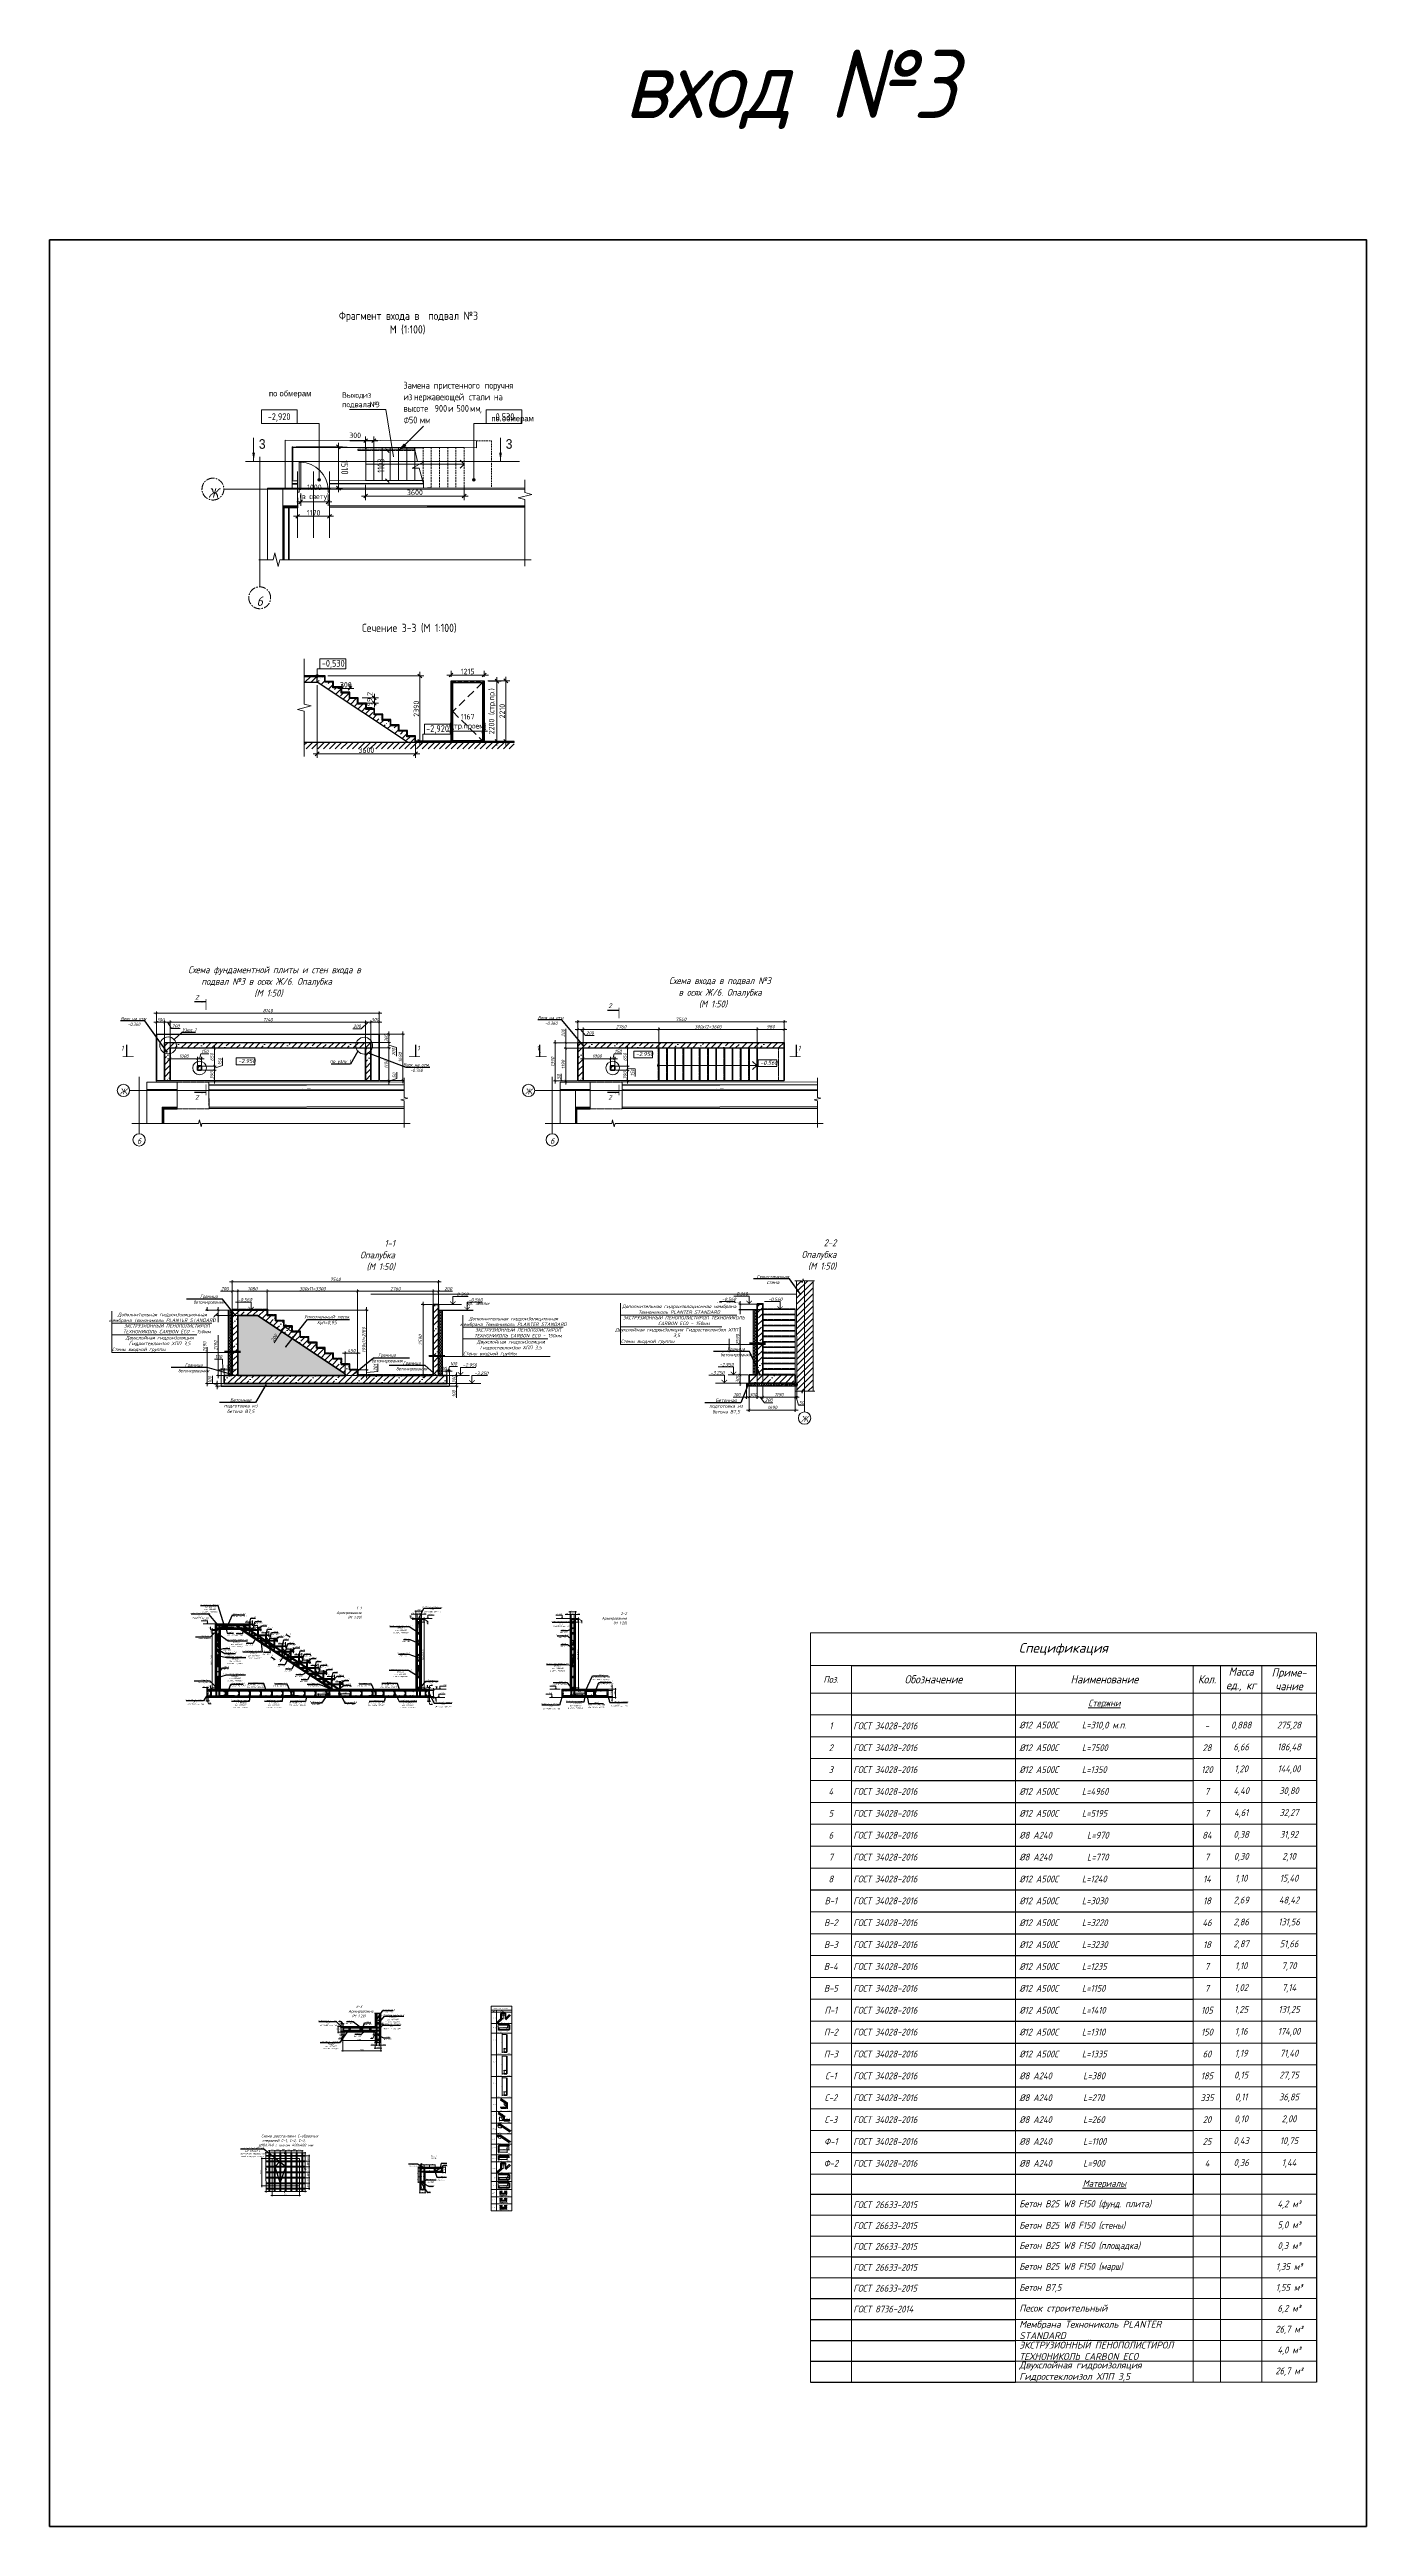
# Model space of a CAD drawing. Header units: millimetres. Extents: x 504091 to 2165846, y 135022 to 442887.
# Drawn here: x 1383846 to 1431991, y 197079 to 287660 of the extents above; entities that cross this region are included whole.
import ezdxf
from ezdxf import colors
from ezdxf.entities.mleader import LeaderData, LeaderLine
from ezdxf.math import Vec2, Vec3

# ---------------------------------------------------------------- set-up
doc = ezdxf.new("R2010")
doc.units = ezdxf.units.MM
for name, pattern in [('ADSK_Линия сетки', [25, 20, -2.5, 0, -2.5]), ('IMPORT-ADSK_Штриховая_ш3 п1_5 _2_', [4.5, 3, -1.5]), ('осеваяX2', [4, 2.5, -0.5, 0.5, -0.5])]:
    doc.linetypes.add(name, pattern=pattern)
doc.layers.get('Defpoints').update_dxf_attribs({"color": 255})
for name, color, linetype, lineweight in [('!_КР_Размеры', 7, 'Continuous', 9), ('+АР_Вспомогательная', 7, 'Continuous', 9), ('+АР_Выноски', 4, 'Continuous', 9), ('A-ANNO-DIMS', 211, 'Continuous', 9), ('A-ANNO-NOTE', 131, 'Continuous', 20), ('A-DETL', 90, 'Continuous', 9), ('A-DETL-GENF', 92, 'Continuous', 18), ('A-DETL-MEDM', 33, 'Continuous', 9), ('A-DETL-THIN', 151, 'Continuous', 18), ('A-FLOR', 192, 'Continuous', 18), ('A-FLOR-PATT', 8, 'Continuous', 40), ('G-ANNO-DIMS', 111, 'Continuous', 9), ('G-ANNO-SYMB', 111, 'Continuous', 9), ('G-ANNO-TEXT', 231, 'Continuous', 9), ('S-STRS', 31, 'Continuous', 9), ('S-STRS-ANNO', 31, 'Continuous', 18), ('Аннотация', 7, 'Continuous', 9), ('Арматура 12', 26, 'Continuous', 50), ('Барболитна входные группы План подвала_dwg', 252, 'Continuous', 9), ('Двери', 7, 'Continuous', 20), ('К_Арматура 8', 134, 'Continuous', 50), ('КР_Арматура 12', 174, 'Continuous', 40), ('КР_арматура 16', 224, 'Continuous', 50), ('КР_арматура 8', 232, 'Continuous', 50), ('Монолит тонкий', 204, 'Continuous', 9), ('Обобщенные модели', 7, 'Continuous', 18), ('ОПАЛУБКА', 32, 'Continuous', 30), ('Оси', 165, 'осеваяX2', 13), ('отметки', 7, 'Continuous', 20), ('Перекрытие', 7, 'Continuous', 18), ('Размер', 7, 'Continuous', 13), ('размеры', 7, 'Continuous', 9), ('Размеры (линейные)', 154, 'Continuous', 9), ('Размеры КР', 164, 'Continuous', 9), ('СПДС_+АР_Выноски', 4, 'Continuous', 9)]:
    doc.layers.add(name, color=color, linetype=linetype, lineweight=lineweight)
doc.layers.add('!Defpoints', color=255, linetype='Continuous', lineweight=5, plot=False)
doc.layers.add('ВСПОМОГАТЕЛЬНЫЙ', color=52, linetype='Continuous', lineweight=5, plot=False)
for name, color, linetype in [('PDF _Геометрия', 7, 'Continuous'), ('PS_Выноски', 7, 'Continuous'), ('PS_Обозначения', 7, 'Continuous'), ('SGRAND', 7, 'Continuous'), ('Контур', 7, 'Continuous'), ('Текст', 7, 'Continuous')]:
    doc.layers.add(name, color=color, linetype=linetype)
doc.styles.add('Arial', font='arial.ttf', dxfattribs={"height": 250})
doc.styles.add('GOST 2.304_new', font='isocpeur.ttf', dxfattribs={"width": 0.9, "oblique": 15})
doc.styles.add('GOST Common', font='GOST_Common.ttf', dxfattribs={"width": 0.9, "height": 350})
doc.styles.add('GOST Common_1', font='GOST_Common.ttf', dxfattribs={"width": 0.9, "height": 250})
doc.styles.add('GOST Common_2', font='GOST_Common.ttf', dxfattribs={"width": 0.9, "height": 200})
doc.styles.add('GOST Common_4', font='GOST_Common.ttf', dxfattribs={"width": 0.9, "height": 200})
doc.styles.add('GOST Common_6', font='GOST_Common.ttf', dxfattribs={"width": 0.9, "height": 200})
doc.styles.add('ISOCPEUR_ГОСТ', font='isocpeui.ttf', dxfattribs={"width": 0.85, "height": 2.5})
doc.styles.get("Standard").update_dxf_attribs({"font": 'arial.ttf'})
doc.linetypes.add('zem', pattern='A,1.9,[130,ltypeshp.shx,S=2.4,R=135,X=0.5,Y=-1.8],2,[130,ltypeshp.shx,S=2.4,R=135,X=0.5,Y=-1.8],2,[130,ltypeshp.shx,S=2.4,R=135,X=0.5,Y=-1.8],3.8', length=9.7)
doc.linetypes.add('зигзаг', pattern='A,0.00254,-5.08,[131,ltypeshp.shx,S=5.08,R=0,X=-5.08,Y=0],-10.16,[131,ltypeshp.shx,S=5.08,R=180,X=5.08,Y=0],-5.08', length=20.32254)
doc.dimstyles.new('ADSK_Основной_2_5_мм_Округление_до_10_мм', dxfattribs={"dimscale": 304.8, "dimtxt": 251.428749, "dimasz": 0.463911, "dimexe": 0.492126, "dimexo": 0.492126, "dimgap": 0.098425, "dimtad": 1, "dimdec": 0, "dimrnd": 10, "dimdsep": 46, "dimtxsty": 'GOST Common_1', "dimblk1": 'OBLIQUE', "dimblk2": 'OBLIQUE', "dimsah": 1, "dimcen": 0.09, "dimdle": 0.492126, "dimazin": 2, "dimtfac": 1, "dimtdec": 4, "dimtix": 1, "dimtmove": 0, "dimatfit": 3, "dimfxl": 0, "dimtvp": 1, "dimtolj": 1, "dimtzin": 0, "dimlwd": 20, "dimlwe": 20, "dimarcsym": 0})
doc.dimstyles.new('ADSK_Основной_2_мм', dxfattribs={"dimscale": 304.8, "dimtxt": 201.142999, "dimasz": 0.463911, "dimexe": 0.492126, "dimexo": 0.492126, "dimgap": 0.098425, "dimtad": 1, "dimrnd": 0.01, "dimdsep": 46, "dimtxsty": 'GOST Common_4', "dimblk1": 'OBLIQUE', "dimblk2": 'OBLIQUE', "dimsah": 1, "dimcen": 0.09, "dimdle": 0.492126, "dimazin": 2, "dimtfac": 1, "dimtdec": 4, "dimtix": 1, "dimtmove": 0, "dimatfit": 3, "dimfxl": 0, "dimtvp": 1, "dimtolj": 1, "dimtzin": 0, "dimlwd": 20, "dimlwe": 20, "dimarcsym": 0})
doc.dimstyles.new('ADSK_Основной_2_мм_1', dxfattribs={"dimscale": 304.8, "dimtxt": 201.142999, "dimasz": 0.463911, "dimexe": 0.492126, "dimexo": 0.492126, "dimgap": 0.098425, "dimtad": 1, "dimrnd": 0.01, "dimdsep": 46, "dimtxsty": 'GOST Common_4', "dimblk1": 'OBLIQUE', "dimblk2": 'OBLIQUE', "dimsah": 1, "dimcen": 0.09, "dimdle": 0.492126, "dimazin": 2, "dimtfac": 1, "dimtdec": 4, "dimtix": 1, "dimtmove": 1, "dimatfit": 3, "dimfxl": 0, "dimtvp": 1, "dimtolj": 1, "dimtzin": 0, "dimlwd": 20, "dimlwe": 20, "dimarcsym": 0})
doc.dimstyles.new('SPDS 1_10', dxfattribs={"dimscale": 10, "dimtxt": 2.5, "dimasz": 1.77, "dimexe": 1.25, "dimexo": 0.625, "dimtad": 1, "dimdec": 0, "dimrnd": 0.001, "dimtxsty": 'GOST 2.304_new', "dimblk": 'ARCHTICK', "dimcen": 2.5, "dimdle": 2, "dimclrt": 256, "dimadec": 0, "dimazin": 2, "dimtfac": 0.75, "dimtdec": 0, "dimtmove": 1, "dimatfit": 3, "dimfxl": 0, "dimtolj": 1, "dimlwd": 9, "dimlwe": 9, "dimarcsym": 0})
doc.dimstyles.new('SPDS 1_20', dxfattribs={"dimscale": 20, "dimtxt": 2.5, "dimasz": 1.77, "dimexe": 1.25, "dimexo": 0.625, "dimtad": 1, "dimdec": 0, "dimrnd": 0.001, "dimtxsty": 'GOST 2.304_new', "dimblk": 'ARCHTICK', "dimcen": 2.5, "dimdle": 2, "dimclrt": 256, "dimadec": 0, "dimazin": 2, "dimtfac": 0.75, "dimtdec": 0, "dimtmove": 1, "dimatfit": 3, "dimfxl": 0, "dimtolj": 1, "dimlwd": 9, "dimlwe": 9, "dimarcsym": 0})
doc.dimstyles.new('SPDS 1_50', dxfattribs={"dimscale": 50, "dimtxt": 2.5, "dimasz": 1.77, "dimexe": 1.25, "dimexo": 0.625, "dimtad": 1, "dimdec": 0, "dimrnd": 0.001, "dimzin": 9, "dimtxsty": 'GOST 2.304_new', "dimblk": 'ARCHTICK', "dimcen": 2.5, "dimdle": 2, "dimclrt": 256, "dimadec": 0, "dimazin": 2, "dimtfac": 0.75, "dimtdec": 0, "dimtmove": 1, "dimatfit": 3, "dimfxl": 0, "dimtolj": 1, "dimlwd": 9, "dimlwe": 9, "dimarcsym": 0})
pattern_1 = [(45, (1393137.4, 265150.93), (-224.506, 224.506), []), (45, (1393361.9, 265150.93), (-224.506, 224.506), [396.875, -79.375, 3.353, -76.022])]
pattern_2 = [(45, (343797.463, 19683.204), (-11.22532015, 11.22532015), [])]

# ---------------------------------------------------------------- blocks, each defined once
blk = doc.blocks.new('Барболитна входные группы План подвала_dwg_Высотные отметки - Рамка-12095-План подвала-498584-3')
at = {"layer": 'Аннотация', "flags": 128}
blk.add_lwpolyline([(-6.5, 0), (-6.5, 5), (6.5, 5), (6.5, 0)], close=True, dxfattribs=at)
blk = doc.blocks.new('_Oblique')
at = {"color": 0, "linetype": 'ByBlock', "lineweight": -2}
blk.add_line((-0.5, -0.5), (0.5, 0.5), dxfattribs=at)
blk = doc.blocks.new('*D3051')
at = {"layer": 'A-ANNO-DIMS', "color": 0, "lineweight": 20, "transparency": 16777216}
for p, q in [((1395253, 271333), (1399153, 271333)), ((1395403, 271746), (1395403, 271183)), ((1399003, 271746), (1399003, 271183))]:
    blk.add_line(p, q, dxfattribs=at)
at = {"layer": 'Defpoints', "color": 0, "lineweight": 20, "transparency": 16777216}
for p in [(1395403, 271896), (1399003, 271896), (1399003, 271333)]:
    blk.add_point(p, dxfattribs=at)
at = {"layer": 'A-ANNO-DIMS', "color": 0, "lineweight": 20, "transparency": 16777216, "xscale": 141.4, "yscale": 141.4, "zscale": 141.4, "rotation": 180}
blk.add_blockref('_Oblique', (1395403, 271333), dxfattribs=at)
at = {"layer": 'A-ANNO-DIMS', "color": 0, "lineweight": 20, "transparency": 16777216, "xscale": 141.4, "yscale": 141.4, "zscale": 141.4}
blk.add_blockref('_Oblique', (1399003, 271333), dxfattribs=at)
at = {"layer": 'A-ANNO-DIMS', "color": 0, "transparency": 16777216, "insert": (1397203, 271463), "char_height": 200, "width": 605.47, "attachment_point": 5, "style": 'GOST Common_4'}
blk.add_mtext('\\A1;3600', dxfattribs=at)
blk = doc.blocks.new('*D3052')
at = {"layer": 'A-ANNO-DIMS', "color": 0, "lineweight": 20, "transparency": 16777216}
for p, q in [((1394829, 273355), (1395403, 273355)), ((1395253, 273355), (1395853, 273355)), ((1395403, 273061), (1395403, 273505)), ((1395703, 273061), (1395703, 273505))]:
    blk.add_line(p, q, dxfattribs=at)
at = {"layer": 'Defpoints', "color": 0, "lineweight": 20, "transparency": 16777216}
for p in [(1395403, 272911), (1395703, 273355), (1395703, 272911)]:
    blk.add_point(p, dxfattribs=at)
at = {"layer": 'A-ANNO-DIMS', "color": 0, "lineweight": 20, "transparency": 16777216, "xscale": 141.4, "yscale": 141.4, "zscale": 141.4, "rotation": 180}
blk.add_blockref('_Oblique', (1395403, 273355), dxfattribs=at)
at = {"layer": 'A-ANNO-DIMS', "color": 0, "lineweight": 20, "transparency": 16777216, "xscale": 141.4, "yscale": 141.4, "zscale": 141.4}
blk.add_blockref('_Oblique', (1395703, 273355), dxfattribs=at)
at = {"layer": 'A-ANNO-DIMS', "color": 0, "transparency": 16777216, "insert": (1394803, 273651), "char_height": 200, "width": 454.11, "attachment_point": 1, "line_spacing_factor": 1.022761, "style": 'GOST Common_4'}
blk.add_mtext('\\A1;300', dxfattribs=at)
blk = doc.blocks.new('*D3057')
at = {"layer": 'Defpoints', "color": 0, "lineweight": 20, "transparency": 16777216}
for p in [(1393027, 271577), (1393027, 271122), (1394027, 271525)]:
    blk.add_point(p, dxfattribs=at)
at = {"layer": 'размеры', "color": 0, "transparency": 16777216}
for p, q in [((1393027, 271122), (1392885, 271122)), ((1393027, 271427), (1393027, 270972)), ((1394027, 271122), (1393027, 271122)), ((1394027, 271375), (1394027, 270972)), ((1394027, 271122), (1394168, 271122))]:
    blk.add_line(p, q, dxfattribs=at)
at = {"layer": 'размеры', "color": 0, "transparency": 16777216, "xscale": 141.4, "yscale": 141.4, "zscale": 141.4}
blk.add_blockref('_Oblique', (1393027, 271122), dxfattribs=at)
at = {"layer": 'размеры', "color": 0, "transparency": 16777216, "xscale": 141.4, "yscale": 141.4, "zscale": 141.4, "rotation": 180}
blk.add_blockref('_Oblique', (1394027, 271122), dxfattribs=at)
at = {"layer": 'размеры', "color": 0, "lineweight": 20, "transparency": 16777216, "insert": (1393527, 271458), "char_height": 200, "attachment_point": 5, "style": 'GOST Common_6'}
blk.add_mtext('\\A1;1000 \\P(в свету)', dxfattribs=at)
blk = doc.blocks.new('*D3053')
at = {"layer": 'Defpoints', "color": 0, "lineweight": 20, "transparency": 16777216}
for p in [(1392916, 271006), (1394083, 271006), (1392916, 270590)]:
    blk.add_point(p, dxfattribs=at)
at = {"layer": 'размеры', "color": 0, "transparency": 16777216}
for p, q in [((1392916, 270856), (1392916, 270440)), ((1394083, 270856), (1394083, 270440)), ((1394233, 270590), (1392766, 270590))]:
    blk.add_line(p, q, dxfattribs=at)
at = {"layer": 'размеры', "color": 0, "transparency": 16777216, "xscale": 141.4, "yscale": 141.4, "zscale": 141.4, "rotation": 180}
blk.add_blockref('_Oblique', (1392916, 270590), dxfattribs=at)
at = {"layer": 'размеры', "color": 0, "transparency": 16777216, "xscale": 141.4, "yscale": 141.4, "zscale": 141.4}
blk.add_blockref('_Oblique', (1394083, 270590), dxfattribs=at)
at = {"layer": 'размеры', "color": 0, "lineweight": 20, "transparency": 16777216, "insert": (1393499, 270720), "char_height": 200, "attachment_point": 5, "style": 'GOST Common_6'}
blk.add_mtext('\\A1;1170', dxfattribs=at)
blk = doc.blocks.new('*D3058')
at = {"layer": 'A-ANNO-DIMS', "color": 0, "lineweight": 20, "transparency": 16777216}
for p, q in [((1398548, 262732), (1398407, 262732)), ((1398548, 262732), (1399715, 262732)), ((1399715, 262732), (1399856, 262732)), ((1399715, 262694), (1399715, 262582)), ((1398548, 262681), (1398548, 262582))]:
    blk.add_line(p, q, dxfattribs=at)
at = {"layer": 'Defpoints', "color": 0, "lineweight": 20, "transparency": 16777216}
for p in [(1398548, 262831), (1399715, 262844), (1399715, 262732)]:
    blk.add_point(p, dxfattribs=at)
at = {"layer": 'A-ANNO-DIMS', "color": 0, "lineweight": 20, "transparency": 16777216, "xscale": 141.4, "yscale": 141.4, "zscale": 141.4}
blk.add_blockref('_Oblique', (1398548, 262732), dxfattribs=at)
at = {"layer": 'A-ANNO-DIMS', "color": 0, "lineweight": 20, "transparency": 16777216, "xscale": 141.4, "yscale": 141.4, "zscale": 141.4, "rotation": 180}
blk.add_blockref('_Oblique', (1399715, 262732), dxfattribs=at)
at = {"layer": 'A-ANNO-DIMS', "color": 0, "transparency": 16777216, "insert": (1399132, 263069), "char_height": 200, "attachment_point": 5, "style": 'GOST Common_6'}
blk.add_mtext('\\A1;1167 \\P(стр.проем)', dxfattribs=at)
blk = doc.blocks.new('*D3054')
at = {"layer": 'A-ANNO-DIMS', "color": 0, "lineweight": 20, "transparency": 16777216}
for p, q in [((1399867, 264572), (1400675, 264572)), ((1400525, 262212), (1400525, 264722)), ((1399432, 262362), (1400675, 262362))]:
    blk.add_line(p, q, dxfattribs=at)
at = {"layer": 'Defpoints', "color": 0, "lineweight": 20, "transparency": 16777216}
for p in [(1399717, 264572), (1400525, 264572), (1399282, 262362)]:
    blk.add_point(p, dxfattribs=at)
at = {"layer": 'A-ANNO-DIMS', "color": 0, "lineweight": 20, "transparency": 16777216, "xscale": 141.4, "yscale": 141.4, "zscale": 141.4}
for p, rotation in [((1400525, 264572), 90), ((1400525, 262362), 270)]:
    blk.add_blockref('_Oblique', p, dxfattribs=dict(at, rotation=rotation))
at = {"layer": 'A-ANNO-DIMS', "color": 0, "transparency": 16777216, "insert": (1400395, 263467), "char_height": 200, "width": 605.47, "attachment_point": 5, "rotation": 90, "style": 'GOST Common_4'}
blk.add_mtext('\\A1;2210', dxfattribs=at)
blk = doc.blocks.new('*D3055')
at = {"layer": 'A-ANNO-DIMS', "color": 0, "lineweight": 20, "transparency": 16777216}
for p, q in [((1399889, 264562), (1400353, 264562)), ((1400203, 264712), (1400203, 262212)), ((1399889, 262362), (1400353, 262362))]:
    blk.add_line(p, q, dxfattribs=at)
at = {"layer": 'Defpoints', "color": 0, "lineweight": 20, "transparency": 16777216}
for p in [(1399739, 264562), (1399739, 262362), (1400203, 262362)]:
    blk.add_point(p, dxfattribs=at)
at = {"layer": 'A-ANNO-DIMS', "color": 0, "lineweight": 20, "transparency": 16777216, "xscale": 141.4, "yscale": 141.4, "zscale": 141.4}
for p, rotation in [((1400203, 264562), 90), ((1400203, 262362), 270)]:
    blk.add_blockref('_Oblique', p, dxfattribs=dict(at, rotation=rotation))
at = {"layer": 'A-ANNO-DIMS', "color": 0, "transparency": 16777216, "insert": (1400033, 263462), "char_height": 200, "attachment_point": 5, "rotation": 90, "style": 'GOST Common_4'}
blk.add_mtext('\\A1;2200 (стр.пр.)', dxfattribs=at)
blk = doc.blocks.new('Высотные отметки - Рамка-12095-Разрез 1')
at = {"layer": 'A-ANNO-NOTE'}
for p, q in [((15397, 14), (15397, 514)), ((15397, 514), (16697, 514)), ((16697, 14), (15397, 14)), ((16697, 514), (16697, 14))]:
    blk.add_line(p, q, dxfattribs=at)
blk = doc.blocks.new('*D3059')
at = {"layer": 'A-ANNO-DIMS', "color": 0, "lineweight": 20, "transparency": 16777216}
for p, q in [((1394014, 264751), (1397535, 264751)), ((1397385, 264901), (1397385, 262212)), ((1397264, 262362), (1397235, 262362))]:
    blk.add_line(p, q, dxfattribs=at)
at = {"layer": 'Defpoints', "color": 0, "lineweight": 20, "transparency": 16777216}
for p in [(1393864, 264751), (1397385, 262362), (1397414, 262362)]:
    blk.add_point(p, dxfattribs=at)
at = {"layer": 'A-ANNO-DIMS', "color": 0, "lineweight": 20, "transparency": 16777216, "xscale": 141.4, "yscale": 141.4, "zscale": 141.4}
for p, rotation in [((1397385, 264751), 90), ((1397385, 262362), 270)]:
    blk.add_blockref('_Oblique', p, dxfattribs=dict(at, rotation=rotation))
at = {"layer": 'A-ANNO-DIMS', "color": 0, "transparency": 16777216, "insert": (1397255, 263556), "char_height": 200, "attachment_point": 5, "rotation": 90, "style": 'GOST Common_4'}
blk.add_mtext('\\A1;2390', dxfattribs=at)
blk = doc.blocks.new('*D3056')
at = {"layer": 'A-ANNO-DIMS', "color": 0, "lineweight": 20, "transparency": 16777216}
for p, q in [((1395278, 263955), (1395871, 263955)), ((1395278, 263755), (1395871, 263755)), ((1395721, 263955), (1395721, 264096)), ((1395721, 263955), (1395721, 263755)), ((1395721, 263755), (1395721, 263614))]:
    blk.add_line(p, q, dxfattribs=at)
at = {"layer": 'Defpoints', "color": 0, "lineweight": 20, "transparency": 16777216}
for p in [(1395128, 263955), (1395128, 263755), (1395721, 263755)]:
    blk.add_point(p, dxfattribs=at)
at = {"layer": 'A-ANNO-DIMS', "color": 0, "lineweight": 20, "transparency": 16777216, "xscale": 141.4, "yscale": 141.4, "zscale": 141.4}
for p, rotation in [((1395721, 263955), 270), ((1395721, 263755), 90)]:
    blk.add_blockref('_Oblique', p, dxfattribs=dict(at, rotation=rotation))
at = {"layer": 'A-ANNO-DIMS', "color": 0, "transparency": 16777216, "insert": (1395571, 263855), "char_height": 200, "attachment_point": 5, "rotation": 90, "style": 'GOST Common_4'}
blk.add_mtext('\\A1;199,2', dxfattribs=at)
blk = doc.blocks.new('*D3060')
at = {"layer": 'A-ANNO-DIMS', "color": 0, "lineweight": 20, "transparency": 16777216}
for p, q in [((1394528, 264299), (1394387, 264299)), ((1394528, 264304), (1394528, 264449)), ((1394528, 264299), (1394828, 264299)), ((1394828, 264304), (1394828, 264449)), ((1394828, 264299), (1394969, 264299))]:
    blk.add_line(p, q, dxfattribs=at)
at = {"layer": 'Defpoints', "color": 0, "lineweight": 20, "transparency": 16777216}
for p in [(1394528, 264154), (1394828, 264299), (1394828, 264154)]:
    blk.add_point(p, dxfattribs=at)
at = {"layer": 'A-ANNO-DIMS', "color": 0, "lineweight": 20, "transparency": 16777216, "xscale": 141.4, "yscale": 141.4, "zscale": 141.4}
blk.add_blockref('_Oblique', (1394528, 264299), dxfattribs=at)
at = {"layer": 'A-ANNO-DIMS', "color": 0, "lineweight": 20, "transparency": 16777216, "xscale": 141.4, "yscale": 141.4, "zscale": 141.4, "rotation": 180}
blk.add_blockref('_Oblique', (1394828, 264299), dxfattribs=at)
at = {"layer": 'A-ANNO-DIMS', "color": 0, "transparency": 16777216, "insert": (1394678, 264429), "char_height": 200, "attachment_point": 5, "style": 'GOST Common_4'}
blk.add_mtext('\\A1;300', dxfattribs=at)
blk = doc.blocks.new('*D3061')
at = {"layer": 'A-ANNO-DIMS', "color": 0, "lineweight": 20, "transparency": 16777216}
for p, q in [((1393628, 264421), (1393628, 261757)), ((1393478, 261907), (1397378, 261907)), ((1397228, 262311), (1397228, 261757))]:
    blk.add_line(p, q, dxfattribs=at)
at = {"layer": 'Defpoints', "color": 0, "lineweight": 20, "transparency": 16777216}
for p in [(1393628, 264571), (1397228, 262461), (1397228, 261907)]:
    blk.add_point(p, dxfattribs=at)
at = {"layer": 'A-ANNO-DIMS', "color": 0, "lineweight": 20, "transparency": 16777216, "xscale": 141.4, "yscale": 141.4, "zscale": 141.4, "rotation": 180}
blk.add_blockref('_Oblique', (1393628, 261907), dxfattribs=at)
at = {"layer": 'A-ANNO-DIMS', "color": 0, "lineweight": 20, "transparency": 16777216, "xscale": 141.4, "yscale": 141.4, "zscale": 141.4}
blk.add_blockref('_Oblique', (1397228, 261907), dxfattribs=at)
at = {"layer": 'A-ANNO-DIMS', "color": 0, "transparency": 16777216, "insert": (1395428, 262037), "char_height": 200, "attachment_point": 5, "style": 'GOST Common_4'}
blk.add_mtext('\\A1;3600', dxfattribs=at)
blk = doc.blocks.new('*D3062')
at = {"layer": 'A-ANNO-DIMS', "color": 0, "lineweight": 20, "transparency": 16777216}
for p, q in [((1398374, 264786), (1399889, 264786)), ((1398524, 264722), (1398524, 264936)), ((1399739, 264722), (1399739, 264936))]:
    blk.add_line(p, q, dxfattribs=at)
at = {"layer": 'Defpoints', "color": 0, "lineweight": 20, "transparency": 16777216}
for p in [(1398524, 264572), (1399739, 264786), (1399739, 264572)]:
    blk.add_point(p, dxfattribs=at)
at = {"layer": 'A-ANNO-DIMS', "color": 0, "lineweight": 20, "transparency": 16777216, "xscale": 141.4, "yscale": 141.4, "zscale": 141.4, "rotation": 180}
blk.add_blockref('_Oblique', (1398524, 264786), dxfattribs=at)
at = {"layer": 'A-ANNO-DIMS', "color": 0, "lineweight": 20, "transparency": 16777216, "xscale": 141.4, "yscale": 141.4, "zscale": 141.4}
blk.add_blockref('_Oblique', (1399739, 264786), dxfattribs=at)
at = {"layer": 'A-ANNO-DIMS', "color": 0, "transparency": 16777216, "insert": (1399132, 264916), "char_height": 200, "attachment_point": 5, "style": 'GOST Common_4'}
blk.add_mtext('\\A1;1215', dxfattribs=at)
blk = doc.blocks.new('Ось сетки - Круг_Ø8 мм-8258-План подвала')
at = {"layer": 'Оси', "linetype": 'ByBlock', "lineweight": 20}
for start, end in [(360, 180), (180, 360)]:
    blk.add_arc((0, 0), 4, start, end, dxfattribs=at)
blk = doc.blocks.new('_ArchTick')
at = {"color": 0, "linetype": 'ByBlock', "const_width": 0.15}
blk.add_lwpolyline([(-0.5, -0.5), (0.5, 0.5)], dxfattribs=at)
blk = doc.blocks.new('*D3086')
at = {"layer": 'Defpoints', "color": 0, "lineweight": 20, "transparency": 16777216}
for p in [(1402721, 249945), (1403062, 249895), (1403160, 249945)]:
    blk.add_point(p, dxfattribs=at)
at = {"layer": 'Размеры КР', "color": 0, "lineweight": 9, "transparency": 16777216}
for p, q in [((1402550, 249972), (1402550, 250203)), ((1402721, 249945), (1402721, 250034)), ((1402721, 249920), (1402550, 249972)), ((1403128, 249945), (1402659, 249945)), ((1403031, 249895), (1402659, 249895)), ((1402721, 249895), (1402721, 249945)), ((1402721, 249895), (1402721, 249945)), ((1402721, 249895), (1402721, 249806))]:
    blk.add_line(p, q, dxfattribs=at)
at = {"layer": 'Размеры КР', "color": 0, "lineweight": 9, "transparency": 16777216, "xscale": 88.5, "yscale": 88.5, "zscale": 88.5}
for p, rotation in [((1402721, 249945), 270), ((1402721, 249895), 90)]:
    blk.add_blockref('_ArchTick', p, dxfattribs=dict(at, rotation=rotation))
at = {"layer": 'Размеры КР', "lineweight": 20, "transparency": 16777216, "insert": (1402456, 250087), "char_height": 125, "attachment_point": 5, "rotation": 90, "style": 'GOST 2.304_new'}
blk.add_mtext('\\A1;50', dxfattribs=at)
blk = doc.blocks.new('*D3087')
at = {"layer": 'Defpoints', "color": 0, "lineweight": 20, "transparency": 16777216}
for p in [(1402721, 251135), (1403406, 251135), (1403160, 249945)]:
    blk.add_point(p, dxfattribs=at)
at = {"layer": 'Размеры КР', "color": 0, "lineweight": 9, "transparency": 16777216}
for p, q in [((1403374, 251135), (1402659, 251135)), ((1402721, 249845), (1402721, 251235)), ((1403128, 249945), (1402659, 249945))]:
    blk.add_line(p, q, dxfattribs=at)
at = {"layer": 'Размеры КР', "color": 0, "lineweight": 9, "transparency": 16777216, "xscale": 88.5, "yscale": 88.5, "zscale": 88.5}
for p, rotation in [((1402721, 251135), 90), ((1402721, 249945), 270)]:
    blk.add_blockref('_ArchTick', p, dxfattribs=dict(at, rotation=rotation))
at = {"layer": 'Размеры КР', "lineweight": 20, "transparency": 16777216, "insert": (1402628, 250540), "char_height": 125, "attachment_point": 5, "rotation": 90, "style": 'GOST 2.304_new'}
blk.add_mtext('\\A1;1190', dxfattribs=at)
blk = doc.blocks.new('*D3088')
at = {"layer": 'Defpoints', "color": 0, "lineweight": 20, "transparency": 16777216}
for p in [(1402721, 251335), (1403217, 251335), (1403406, 251135)]:
    blk.add_point(p, dxfattribs=at)
at = {"layer": 'Размеры КР', "color": 0, "lineweight": 9, "transparency": 16777216}
for p, q in [((1402721, 251846), (1402721, 251335)), ((1403185, 251335), (1402659, 251335)), ((1403374, 251135), (1402659, 251135)), ((1402721, 251035), (1402721, 251435))]:
    blk.add_line(p, q, dxfattribs=at)
at = {"layer": 'Размеры КР', "color": 0, "lineweight": 9, "transparency": 16777216, "xscale": 88.5, "yscale": 88.5, "zscale": 88.5}
for p, rotation in [((1402721, 251335), 90), ((1402721, 251135), 270)]:
    blk.add_blockref('_ArchTick', p, dxfattribs=dict(at, rotation=rotation))
at = {"layer": 'Размеры КР', "lineweight": 20, "transparency": 16777216, "insert": (1402628, 251691), "char_height": 125, "attachment_point": 5, "rotation": 90, "style": 'GOST 2.304_new'}
blk.add_mtext('\\A1;200', dxfattribs=at)
blk = doc.blocks.new('*D3089')
at = {"layer": 'Defpoints', "color": 0, "lineweight": 20, "transparency": 16777216}
for p in [(1403360, 251828), (1403160, 250316), (1403360, 250316)]:
    blk.add_point(p, dxfattribs=at)
at = {"layer": 'Размеры КР', "color": 0, "lineweight": 9, "transparency": 16777216}
for p, q in [((1403060, 251828), (1403460, 251828)), ((1403160, 250347), (1403160, 251890)), ((1403260, 251828), (1403446, 251601)), ((1403360, 250347), (1403360, 251890)), ((1403446, 251601), (1403756, 251601))]:
    blk.add_line(p, q, dxfattribs=at)
at = {"layer": 'Размеры КР', "color": 0, "lineweight": 9, "transparency": 16777216, "xscale": 88.5, "yscale": 88.5, "zscale": 88.5, "rotation": 180}
blk.add_blockref('_ArchTick', (1403160, 251828), dxfattribs=at)
at = {"layer": 'Размеры КР', "color": 0, "lineweight": 9, "transparency": 16777216, "xscale": 88.5, "yscale": 88.5, "zscale": 88.5}
blk.add_blockref('_ArchTick', (1403360, 251828), dxfattribs=at)
at = {"layer": 'Размеры КР', "lineweight": 20, "transparency": 16777216, "insert": (1403601, 251695), "char_height": 125, "attachment_point": 5, "style": 'GOST 2.304_new'}
blk.add_mtext('\\A1;200', dxfattribs=at)
blk = doc.blocks.new('*D3090')
at = {"layer": 'Defpoints', "color": 0, "lineweight": 20, "transparency": 16777216}
for p in [(1406120, 251828), (1406120, 251094), (1403360, 250316)]:
    blk.add_point(p, dxfattribs=at)
at = {"layer": 'Размеры КР', "color": 0, "lineweight": 9, "transparency": 16777216}
for p, q in [((1403260, 251828), (1406220, 251828)), ((1403360, 250347), (1403360, 251890)), ((1406120, 251126), (1406120, 251890))]:
    blk.add_line(p, q, dxfattribs=at)
at = {"layer": 'Размеры КР', "color": 0, "lineweight": 9, "transparency": 16777216, "xscale": 88.5, "yscale": 88.5, "zscale": 88.5, "rotation": 180}
blk.add_blockref('_ArchTick', (1403360, 251828), dxfattribs=at)
at = {"layer": 'Размеры КР', "color": 0, "lineweight": 9, "transparency": 16777216, "xscale": 88.5, "yscale": 88.5, "zscale": 88.5}
blk.add_blockref('_ArchTick', (1406120, 251828), dxfattribs=at)
at = {"layer": 'Размеры КР', "lineweight": 20, "transparency": 16777216, "insert": (1404740, 251921), "char_height": 125, "attachment_point": 5, "style": 'GOST 2.304_new'}
blk.add_mtext('\\A1;2760', dxfattribs=at)
blk = doc.blocks.new('*D3091')
at = {"layer": 'Defpoints', "color": 0, "lineweight": 20, "transparency": 16777216}
for p in [(1409720, 251828), (1406120, 251094), (1409720, 251008)]:
    blk.add_point(p, dxfattribs=at)
at = {"layer": 'Размеры КР', "color": 0, "lineweight": 9, "transparency": 16777216}
for p, q in [((1406020, 251828), (1409820, 251828)), ((1406120, 251126), (1406120, 251890)), ((1409720, 251040), (1409720, 251890))]:
    blk.add_line(p, q, dxfattribs=at)
at = {"layer": 'Размеры КР', "color": 0, "lineweight": 9, "transparency": 16777216, "xscale": 88.5, "yscale": 88.5, "zscale": 88.5, "rotation": 180}
blk.add_blockref('_ArchTick', (1406120, 251828), dxfattribs=at)
at = {"layer": 'Размеры КР', "color": 0, "lineweight": 9, "transparency": 16777216, "xscale": 88.5, "yscale": 88.5, "zscale": 88.5}
blk.add_blockref('_ArchTick', (1409720, 251828), dxfattribs=at)
at = {"layer": 'Размеры КР', "lineweight": 20, "transparency": 16777216, "insert": (1407920, 251921), "char_height": 125, "attachment_point": 5, "style": 'GOST 2.304_new'}
blk.add_mtext('\\A1;300х12=3600', dxfattribs=at)
blk = doc.blocks.new('*D3092')
at = {"layer": 'Defpoints', "color": 0, "lineweight": 20, "transparency": 16777216}
for p in [(1410700, 251828), (1409720, 251008), (1410700, 251008)]:
    blk.add_point(p, dxfattribs=at)
at = {"layer": 'Размеры КР', "color": 0, "lineweight": 9, "transparency": 16777216}
for p, q in [((1409620, 251828), (1410800, 251828)), ((1409720, 251040), (1409720, 251890)), ((1410700, 251040), (1410700, 251890))]:
    blk.add_line(p, q, dxfattribs=at)
at = {"layer": 'Размеры КР', "color": 0, "lineweight": 9, "transparency": 16777216, "xscale": 88.5, "yscale": 88.5, "zscale": 88.5, "rotation": 180}
blk.add_blockref('_ArchTick', (1409720, 251828), dxfattribs=at)
at = {"layer": 'Размеры КР', "color": 0, "lineweight": 9, "transparency": 16777216, "xscale": 88.5, "yscale": 88.5, "zscale": 88.5}
blk.add_blockref('_ArchTick', (1410700, 251828), dxfattribs=at)
at = {"layer": 'Размеры КР', "lineweight": 20, "transparency": 16777216, "insert": (1410210, 251921), "char_height": 125, "attachment_point": 5, "style": 'GOST 2.304_new'}
blk.add_mtext('\\A1;980', dxfattribs=at)
blk = doc.blocks.new('*D3093')
at = {"layer": 'Defpoints', "color": 0, "lineweight": 20, "transparency": 16777216}
for p in [(1410699, 252100), (1403160, 251382), (1410699, 251352)]:
    blk.add_point(p, dxfattribs=at)
at = {"layer": 'Размеры КР', "color": 0, "lineweight": 9, "transparency": 16777216}
for p, q in [((1403060, 252100), (1410799, 252100)), ((1403160, 251414), (1403160, 252162)), ((1410699, 251383), (1410699, 252162))]:
    blk.add_line(p, q, dxfattribs=at)
at = {"layer": 'Размеры КР', "color": 0, "lineweight": 9, "transparency": 16777216, "xscale": 88.5, "yscale": 88.5, "zscale": 88.5, "rotation": 180}
blk.add_blockref('_ArchTick', (1403160, 252100), dxfattribs=at)
at = {"layer": 'Размеры КР', "color": 0, "lineweight": 9, "transparency": 16777216, "xscale": 88.5, "yscale": 88.5, "zscale": 88.5}
blk.add_blockref('_ArchTick', (1410699, 252100), dxfattribs=at)
at = {"layer": 'Размеры КР', "lineweight": 20, "transparency": 16777216, "insert": (1406929, 252194), "char_height": 125, "attachment_point": 5, "style": 'GOST 2.304_new'}
blk.add_mtext('\\A1;7540', dxfattribs=at)
blk = doc.blocks.new('*D3094')
at = {"layer": 'Defpoints', "color": 0, "lineweight": 20, "transparency": 16777216}
for p in [(1402333, 251335), (1403217, 251335), (1403160, 249945)]:
    blk.add_point(p, dxfattribs=at)
at = {"layer": 'Размеры КР', "color": 0, "lineweight": 9, "transparency": 16777216}
for p, q in [((1403185, 251335), (1402270, 251335)), ((1402333, 249845), (1402333, 251435)), ((1403128, 249945), (1402270, 249945))]:
    blk.add_line(p, q, dxfattribs=at)
at = {"layer": 'Размеры КР', "color": 0, "lineweight": 9, "transparency": 16777216, "xscale": 88.5, "yscale": 88.5, "zscale": 88.5}
for p, rotation in [((1402333, 251335), 90), ((1402333, 249945), 270)]:
    blk.add_blockref('_ArchTick', p, dxfattribs=dict(at, rotation=rotation))
at = {"layer": 'Размеры КР', "lineweight": 20, "transparency": 16777216, "insert": (1402239, 250640), "char_height": 125, "attachment_point": 5, "rotation": 90, "style": 'GOST 2.304_new'}
blk.add_mtext('\\A1;1390', dxfattribs=at)
blk = doc.blocks.new('*D3095')
at = {"layer": 'Defpoints', "color": 0, "lineweight": 20, "transparency": 16777216}
for p in [(1395894, 249962), (1395895, 249912), (1396248, 249962)]:
    blk.add_point(p, dxfattribs=at)
at = {"layer": 'Размеры КР', "color": 0, "lineweight": 9, "transparency": 16777216}
for p, q in [((1396248, 249962), (1396248, 250050)), ((1396248, 249937), (1396545, 250026)), ((1396545, 250026), (1396545, 250257)), ((1395925, 249962), (1396310, 249962)), ((1395926, 249912), (1396310, 249912)), ((1396248, 249912), (1396248, 249962)), ((1396248, 249912), (1396248, 249962)), ((1396248, 249912), (1396248, 249823))]:
    blk.add_line(p, q, dxfattribs=at)
at = {"layer": 'Размеры КР', "color": 0, "lineweight": 9, "transparency": 16777216, "xscale": 88.5, "yscale": 88.5, "zscale": 88.5}
for p, rotation in [((1396248, 249962), 270), ((1396248, 249912), 90)]:
    blk.add_blockref('_ArchTick', p, dxfattribs=dict(at, rotation=rotation))
at = {"layer": 'Размеры КР', "lineweight": 20, "transparency": 16777216, "insert": (1396451, 250141), "char_height": 125, "attachment_point": 5, "rotation": 90, "style": 'GOST 2.304_new'}
blk.add_mtext('\\A1;50', dxfattribs=at)
blk = doc.blocks.new('*D3096')
at = {"layer": 'Defpoints', "color": 0, "lineweight": 20, "transparency": 16777216}
for p in [(1395594, 251151), (1396248, 251151), (1395894, 249962)]:
    blk.add_point(p, dxfattribs=at)
at = {"layer": 'Размеры КР', "color": 0, "lineweight": 9, "transparency": 16777216}
for p, q in [((1395625, 251151), (1396310, 251151)), ((1396248, 249862), (1396248, 251251)), ((1395925, 249962), (1396310, 249962))]:
    blk.add_line(p, q, dxfattribs=at)
at = {"layer": 'Размеры КР', "color": 0, "lineweight": 9, "transparency": 16777216, "xscale": 88.5, "yscale": 88.5, "zscale": 88.5}
for p, rotation in [((1396248, 251151), 90), ((1396248, 249962), 270)]:
    blk.add_blockref('_ArchTick', p, dxfattribs=dict(at, rotation=rotation))
at = {"layer": 'Размеры КР', "lineweight": 20, "transparency": 16777216, "insert": (1396154, 250557), "char_height": 125, "attachment_point": 5, "rotation": 90, "style": 'GOST 2.304_new'}
blk.add_mtext('\\A1;1190', dxfattribs=at)
blk = doc.blocks.new('*D3097')
at = {"layer": 'Defpoints', "color": 0, "lineweight": 20, "transparency": 16777216}
for p in [(1395594, 251351), (1395594, 251151), (1396248, 251351)]:
    blk.add_point(p, dxfattribs=at)
at = {"layer": 'Размеры КР', "color": 0, "lineweight": 9, "transparency": 16777216}
for p, q in [((1395625, 251351), (1396310, 251351)), ((1395625, 251151), (1396310, 251151)), ((1396248, 251051), (1396248, 251451)), ((1396248, 251251), (1396525, 251159)), ((1396525, 251159), (1396525, 250849))]:
    blk.add_line(p, q, dxfattribs=at)
at = {"layer": 'Размеры КР', "color": 0, "lineweight": 9, "transparency": 16777216, "xscale": 88.5, "yscale": 88.5, "zscale": 88.5}
for p, rotation in [((1396248, 251351), 90), ((1396248, 251151), 270)]:
    blk.add_blockref('_ArchTick', p, dxfattribs=dict(at, rotation=rotation))
at = {"layer": 'Размеры КР', "lineweight": 20, "transparency": 16777216, "insert": (1396431, 251004), "char_height": 125, "attachment_point": 5, "rotation": 90, "style": 'GOST 2.304_new'}
blk.add_mtext('\\A1;200', dxfattribs=at)
blk = doc.blocks.new('*D3098')
at = {"layer": 'Defpoints', "color": 0, "lineweight": 20, "transparency": 16777216}
for p in [(1395594, 251351), (1395677, 251651), (1396248, 251651)]:
    blk.add_point(p, dxfattribs=at)
at = {"layer": 'Размеры КР', "color": 0, "lineweight": 9, "transparency": 16777216}
for p, q in [((1395625, 251351), (1396310, 251351)), ((1395708, 251651), (1396310, 251651)), ((1396248, 251251), (1396248, 251751))]:
    blk.add_line(p, q, dxfattribs=at)
at = {"layer": 'Размеры КР', "color": 0, "lineweight": 9, "transparency": 16777216, "xscale": 88.5, "yscale": 88.5, "zscale": 88.5}
for p, rotation in [((1396248, 251651), 90), ((1396248, 251351), 270)]:
    blk.add_blockref('_ArchTick', p, dxfattribs=dict(at, rotation=rotation))
at = {"layer": 'Размеры КР', "lineweight": 20, "transparency": 16777216, "insert": (1396154, 251501), "char_height": 125, "attachment_point": 5, "rotation": 90, "style": 'GOST 2.304_new'}
blk.add_mtext('\\A1;300', dxfattribs=at)
blk = doc.blocks.new('*D3099')
at = {"layer": 'Defpoints', "color": 0, "lineweight": 20, "transparency": 16777216}
for p in [(1395577, 251652), (1396762, 251652), (1395894, 249962)]:
    blk.add_point(p, dxfattribs=at)
at = {"layer": 'Размеры КР', "color": 0, "lineweight": 9, "transparency": 16777216}
for p, q in [((1395608, 251652), (1396825, 251652)), ((1396762, 249862), (1396762, 251752)), ((1395925, 249962), (1396825, 249962))]:
    blk.add_line(p, q, dxfattribs=at)
at = {"layer": 'Размеры КР', "color": 0, "lineweight": 9, "transparency": 16777216, "xscale": 88.5, "yscale": 88.5, "zscale": 88.5}
for p, rotation in [((1396762, 251652), 90), ((1396762, 249962), 270)]:
    blk.add_blockref('_ArchTick', p, dxfattribs=dict(at, rotation=rotation))
at = {"layer": 'Размеры КР', "lineweight": 20, "transparency": 16777216, "insert": (1396669, 250807), "char_height": 125, "attachment_point": 5, "rotation": 90, "style": 'GOST 2.304_new'}
blk.add_mtext('\\A1;1690', dxfattribs=at)
blk = doc.blocks.new('*D3100')
at = {"layer": 'Defpoints', "color": 0, "lineweight": 20, "transparency": 16777216}
for p in [(1388054, 252086), (1387754, 250790), (1388054, 250790)]:
    blk.add_point(p, dxfattribs=at)
at = {"layer": 'Размеры КР', "color": 0, "lineweight": 9, "transparency": 16777216}
for p, q in [((1387654, 252086), (1388154, 252086)), ((1387754, 250821), (1387754, 252149)), ((1388054, 250821), (1388054, 252149))]:
    blk.add_line(p, q, dxfattribs=at)
at = {"layer": 'Размеры КР', "color": 0, "lineweight": 9, "transparency": 16777216, "xscale": 88.5, "yscale": 88.5, "zscale": 88.5, "rotation": 180}
blk.add_blockref('_ArchTick', (1387754, 252086), dxfattribs=at)
at = {"layer": 'Размеры КР', "color": 0, "lineweight": 9, "transparency": 16777216, "xscale": 88.5, "yscale": 88.5, "zscale": 88.5}
blk.add_blockref('_ArchTick', (1388054, 252086), dxfattribs=at)
at = {"layer": 'Размеры КР', "lineweight": 20, "transparency": 16777216, "insert": (1387904, 252180), "char_height": 125, "attachment_point": 5, "style": 'GOST 2.304_new'}
blk.add_mtext('\\A1;300', dxfattribs=at)
blk = doc.blocks.new('*D3101')
at = {"layer": 'Defpoints', "color": 0, "lineweight": 20, "transparency": 16777216}
for p in [(1388254, 252086), (1388254, 251136), (1388054, 250790)]:
    blk.add_point(p, dxfattribs=at)
at = {"layer": 'Размеры КР', "color": 0, "lineweight": 9, "transparency": 16777216}
for p, q in [((1387954, 252086), (1388354, 252086)), ((1388054, 250821), (1388054, 252149)), ((1388154, 252086), (1388306, 251855)), ((1388254, 251167), (1388254, 252149)), ((1388306, 251855), (1388616, 251855))]:
    blk.add_line(p, q, dxfattribs=at)
at = {"layer": 'Размеры КР', "color": 0, "lineweight": 9, "transparency": 16777216, "xscale": 88.5, "yscale": 88.5, "zscale": 88.5, "rotation": 180}
blk.add_blockref('_ArchTick', (1388054, 252086), dxfattribs=at)
at = {"layer": 'Размеры КР', "color": 0, "lineweight": 9, "transparency": 16777216, "xscale": 88.5, "yscale": 88.5, "zscale": 88.5}
blk.add_blockref('_ArchTick', (1388254, 252086), dxfattribs=at)
at = {"layer": 'Размеры КР', "lineweight": 20, "transparency": 16777216, "insert": (1388461, 251949), "char_height": 125, "attachment_point": 5, "style": 'GOST 2.304_new'}
blk.add_mtext('\\A1;200', dxfattribs=at)
blk = doc.blocks.new('*D3102')
at = {"layer": 'Defpoints', "color": 0, "lineweight": 20, "transparency": 16777216}
for p in [(1395394, 252086), (1388254, 251136), (1395394, 251151)]:
    blk.add_point(p, dxfattribs=at)
at = {"layer": 'Размеры КР', "color": 0, "lineweight": 9, "transparency": 16777216}
for p, q in [((1388154, 252086), (1395494, 252086)), ((1388254, 251167), (1388254, 252149)), ((1395394, 251182), (1395394, 252149))]:
    blk.add_line(p, q, dxfattribs=at)
at = {"layer": 'Размеры КР', "color": 0, "lineweight": 9, "transparency": 16777216, "xscale": 88.5, "yscale": 88.5, "zscale": 88.5, "rotation": 180}
blk.add_blockref('_ArchTick', (1388254, 252086), dxfattribs=at)
at = {"layer": 'Размеры КР', "color": 0, "lineweight": 9, "transparency": 16777216, "xscale": 88.5, "yscale": 88.5, "zscale": 88.5}
blk.add_blockref('_ArchTick', (1395394, 252086), dxfattribs=at)
at = {"layer": 'Размеры КР', "lineweight": 20, "transparency": 16777216, "insert": (1391824, 252180), "char_height": 125, "attachment_point": 5, "style": 'GOST 2.304_new'}
blk.add_mtext('\\A1;7140', dxfattribs=at)
blk = doc.blocks.new('*D3103')
at = {"layer": 'Defpoints', "color": 0, "lineweight": 20, "transparency": 16777216}
for p in [(1395894, 252086), (1395594, 251251), (1395894, 251251)]:
    blk.add_point(p, dxfattribs=at)
at = {"layer": 'Размеры КР', "color": 0, "lineweight": 9, "transparency": 16777216}
for p, q in [((1395494, 252086), (1395994, 252086)), ((1395594, 251283), (1395594, 252149)), ((1395894, 251283), (1395894, 252149))]:
    blk.add_line(p, q, dxfattribs=at)
at = {"layer": 'Размеры КР', "color": 0, "lineweight": 9, "transparency": 16777216, "xscale": 88.5, "yscale": 88.5, "zscale": 88.5, "rotation": 180}
blk.add_blockref('_ArchTick', (1395594, 252086), dxfattribs=at)
at = {"layer": 'Размеры КР', "color": 0, "lineweight": 9, "transparency": 16777216, "xscale": 88.5, "yscale": 88.5, "zscale": 88.5}
blk.add_blockref('_ArchTick', (1395894, 252086), dxfattribs=at)
at = {"layer": 'Размеры КР', "lineweight": 20, "transparency": 16777216, "insert": (1395744, 252180), "char_height": 125, "attachment_point": 5, "style": 'GOST 2.304_new'}
blk.add_mtext('\\A1;300', dxfattribs=at)
blk = doc.blocks.new('*D3104')
at = {"layer": 'Defpoints', "color": 0, "lineweight": 20, "transparency": 16777216}
for p in [(1395894, 252420), (1387754, 251635), (1395894, 251527)]:
    blk.add_point(p, dxfattribs=at)
at = {"layer": 'Размеры КР', "color": 0, "lineweight": 9, "transparency": 16777216}
for p, q in [((1387654, 252420), (1395994, 252420)), ((1387754, 251666), (1387754, 252482)), ((1395894, 251558), (1395894, 252482))]:
    blk.add_line(p, q, dxfattribs=at)
at = {"layer": 'Размеры КР', "color": 0, "lineweight": 9, "transparency": 16777216, "xscale": 88.5, "yscale": 88.5, "zscale": 88.5, "rotation": 180}
blk.add_blockref('_ArchTick', (1387754, 252420), dxfattribs=at)
at = {"layer": 'Размеры КР', "color": 0, "lineweight": 9, "transparency": 16777216, "xscale": 88.5, "yscale": 88.5, "zscale": 88.5}
blk.add_blockref('_ArchTick', (1395894, 252420), dxfattribs=at)
at = {"layer": 'Размеры КР', "lineweight": 20, "transparency": 16777216, "insert": (1391824, 252513), "char_height": 125, "attachment_point": 5, "style": 'GOST 2.304_new'}
blk.add_mtext('\\A1;8140', dxfattribs=at)
blk = doc.blocks.new('*D3105')
at = {"layer": 'Defpoints', "color": 0, "lineweight": 20, "transparency": 16777216}
for p in [(1395394, 251865), (1395594, 252086), (1395594, 251865)]:
    blk.add_point(p, dxfattribs=at)
at = {"layer": 'Размеры КР', "color": 0, "lineweight": 9, "transparency": 16777216}
for p, q in [((1395240, 251848), (1394930, 251848)), ((1395494, 252086), (1395240, 251848)), ((1395294, 252086), (1395694, 252086)), ((1395394, 251897), (1395394, 252149)), ((1395594, 251897), (1395594, 252149))]:
    blk.add_line(p, q, dxfattribs=at)
at = {"layer": 'Размеры КР', "color": 0, "lineweight": 9, "transparency": 16777216, "xscale": 88.5, "yscale": 88.5, "zscale": 88.5, "rotation": 180}
blk.add_blockref('_ArchTick', (1395394, 252086), dxfattribs=at)
at = {"layer": 'Размеры КР', "color": 0, "lineweight": 9, "transparency": 16777216, "xscale": 88.5, "yscale": 88.5, "zscale": 88.5}
blk.add_blockref('_ArchTick', (1395594, 252086), dxfattribs=at)
at = {"layer": 'Размеры КР', "lineweight": 20, "transparency": 16777216, "insert": (1395085, 251942), "char_height": 125, "attachment_point": 5, "style": 'GOST 2.304_new'}
blk.add_mtext('\\A1;200', dxfattribs=at)
blk = doc.blocks.new('_DotSmall')
at = {"color": 0, "linetype": 'ByBlock', "lineweight": 35, "const_width": 0.5}
blk.add_lwpolyline([(-0.0625, 0, 1), (0.0625, 0, 1)], format="xyb", close=True, dxfattribs=at)
blk = doc.blocks.new('*D3106')
at = {"layer": 'Defpoints', "color": 0, "lineweight": 20, "transparency": 16777216}
for p in [(1411111, 239042), (1411111, 238378), (1411161, 239013)]:
    blk.add_point(p, dxfattribs=at)
at = {"layer": 'Контур', "color": 0, "lineweight": 9, "transparency": 16777216}
for p, q in [((1411111, 238378), (1411023, 238378)), ((1411111, 239011), (1411111, 238316)), ((1411161, 238378), (1411111, 238378)), ((1411161, 238378), (1411111, 238378)), ((1411136, 238378), (1411225, 238081)), ((1411161, 238982), (1411161, 238316)), ((1411161, 238378), (1411250, 238378)), ((1411225, 238081), (1411456, 238081))]:
    blk.add_line(p, q, dxfattribs=at)
at = {"layer": 'Контур', "color": 0, "lineweight": 9, "transparency": 16777216, "xscale": 88.5, "yscale": 88.5, "zscale": 88.5}
blk.add_blockref('_ArchTick', (1411111, 238378), dxfattribs=at)
at = {"layer": 'Контур', "color": 0, "lineweight": 9, "transparency": 16777216, "xscale": 88.5, "yscale": 88.5, "zscale": 88.5, "rotation": 180}
blk.add_blockref('_ArchTick', (1411161, 238378), dxfattribs=at)
at = {"layer": 'Контур', "lineweight": 20, "transparency": 16777216, "insert": (1411341, 238175), "char_height": 125, "attachment_point": 5, "style": 'GOST 2.304_new'}
blk.add_mtext('\\A1;50', dxfattribs=at)
blk = doc.blocks.new('*D3107')
at = {"layer": 'Defpoints', "color": 0, "lineweight": 20, "transparency": 16777216}
for p in [(1409921, 239365), (1409921, 238378), (1411111, 239042)]:
    blk.add_point(p, dxfattribs=at)
at = {"layer": 'Контур', "color": 0, "lineweight": 9, "transparency": 16777216}
for p, q in [((1409921, 239334), (1409921, 238316)), ((1411211, 238378), (1409821, 238378)), ((1411111, 239011), (1411111, 238316))]:
    blk.add_line(p, q, dxfattribs=at)
at = {"layer": 'Контур', "color": 0, "lineweight": 9, "transparency": 16777216, "xscale": 88.5, "yscale": 88.5, "zscale": 88.5, "rotation": 180}
blk.add_blockref('_ArchTick', (1409921, 238378), dxfattribs=at)
at = {"layer": 'Контур', "color": 0, "lineweight": 9, "transparency": 16777216, "xscale": 88.5, "yscale": 88.5, "zscale": 88.5}
blk.add_blockref('_ArchTick', (1411111, 238378), dxfattribs=at)
at = {"layer": 'Контур', "lineweight": 20, "transparency": 16777216, "insert": (1410516, 238472), "char_height": 125, "attachment_point": 5, "style": 'GOST 2.304_new'}
blk.add_mtext('\\A1;1190', dxfattribs=at)
blk = doc.blocks.new('*D3108')
at = {"layer": 'Defpoints', "color": 0, "lineweight": 20, "transparency": 16777216}
for p in [(1409721, 239365), (1409921, 239365), (1409721, 238378)]:
    blk.add_point(p, dxfattribs=at)
at = {"layer": 'Контур', "color": 0, "lineweight": 9, "transparency": 16777216}
for p, q in [((1409721, 239334), (1409721, 238316)), ((1409921, 239334), (1409921, 238316)), ((1410021, 238378), (1409621, 238378)), ((1409821, 238378), (1409984, 238175)), ((1409984, 238175), (1410294, 238175))]:
    blk.add_line(p, q, dxfattribs=at)
at = {"layer": 'Контур', "color": 0, "lineweight": 9, "transparency": 16777216, "xscale": 88.5, "yscale": 88.5, "zscale": 88.5, "rotation": 180}
blk.add_blockref('_ArchTick', (1409721, 238378), dxfattribs=at)
at = {"layer": 'Контур', "color": 0, "lineweight": 9, "transparency": 16777216, "xscale": 88.5, "yscale": 88.5, "zscale": 88.5}
blk.add_blockref('_ArchTick', (1409921, 238378), dxfattribs=at)
at = {"layer": 'Контур', "lineweight": 20, "transparency": 16777216, "insert": (1410139, 238269), "char_height": 125, "attachment_point": 5, "style": 'GOST 2.304_new'}
blk.add_mtext('\\A1;200', dxfattribs=at)
blk = doc.blocks.new('*D3109')
at = {"layer": 'Defpoints', "color": 0, "lineweight": 20, "transparency": 16777216}
for p in [(1409721, 239365), (1409421, 239100), (1409421, 238378)]:
    blk.add_point(p, dxfattribs=at)
at = {"layer": 'Контур', "color": 0, "lineweight": 9, "transparency": 16777216}
for p, q in [((1409721, 239334), (1409721, 238316)), ((1409821, 238378), (1409321, 238378)), ((1409421, 239068), (1409421, 238316))]:
    blk.add_line(p, q, dxfattribs=at)
at = {"layer": 'Контур', "color": 0, "lineweight": 9, "transparency": 16777216, "xscale": 88.5, "yscale": 88.5, "zscale": 88.5, "rotation": 180}
blk.add_blockref('_ArchTick', (1409421, 238378), dxfattribs=at)
at = {"layer": 'Контур', "color": 0, "lineweight": 9, "transparency": 16777216, "xscale": 88.5, "yscale": 88.5, "zscale": 88.5}
blk.add_blockref('_ArchTick', (1409721, 238378), dxfattribs=at)
at = {"layer": 'Контур', "lineweight": 20, "transparency": 16777216, "insert": (1409571, 238472), "char_height": 125, "attachment_point": 5, "style": 'GOST 2.304_new'}
blk.add_mtext('\\A1;300', dxfattribs=at)
blk = doc.blocks.new('*D3110')
at = {"layer": 'Defpoints', "color": 0, "lineweight": 20, "transparency": 16777216}
for p in [(1409321, 238842), (1409321, 238378), (1409421, 239100)]:
    blk.add_point(p, dxfattribs=at)
at = {"layer": 'Контур', "color": 0, "lineweight": 9, "transparency": 16777216}
for p, q in [((1408837, 238378), (1409321, 238378)), ((1409521, 238378), (1409221, 238378)), ((1409321, 238811), (1409321, 238316)), ((1409421, 239068), (1409421, 238316))]:
    blk.add_line(p, q, dxfattribs=at)
at = {"layer": 'Контур', "color": 0, "lineweight": 9, "transparency": 16777216, "xscale": 88.5, "yscale": 88.5, "zscale": 88.5, "rotation": 180}
blk.add_blockref('_ArchTick', (1409321, 238378), dxfattribs=at)
at = {"layer": 'Контур', "color": 0, "lineweight": 9, "transparency": 16777216, "xscale": 88.5, "yscale": 88.5, "zscale": 88.5}
blk.add_blockref('_ArchTick', (1409421, 238378), dxfattribs=at)
at = {"layer": 'Контур', "lineweight": 20, "transparency": 16777216, "insert": (1408981, 238472), "char_height": 125, "attachment_point": 5, "style": 'GOST 2.304_new'}
blk.add_mtext('\\A1;100', dxfattribs=at)
blk = doc.blocks.new('*D3111')
at = {"layer": 'Defpoints', "color": 0, "lineweight": 20, "transparency": 16777216}
for p in [(1409421, 239192), (1411111, 239192), (1409421, 237906)]:
    blk.add_point(p, dxfattribs=at)
at = {"layer": 'Контур', "color": 0, "lineweight": 9, "transparency": 16777216}
for p, q in [((1409421, 239161), (1409421, 237844)), ((1411111, 239161), (1411111, 237844)), ((1411211, 237906), (1409321, 237906))]:
    blk.add_line(p, q, dxfattribs=at)
at = {"layer": 'Контур', "color": 0, "lineweight": 9, "transparency": 16777216, "xscale": 88.5, "yscale": 88.5, "zscale": 88.5, "rotation": 180}
blk.add_blockref('_ArchTick', (1409421, 237906), dxfattribs=at)
at = {"layer": 'Контур', "color": 0, "lineweight": 9, "transparency": 16777216, "xscale": 88.5, "yscale": 88.5, "zscale": 88.5}
blk.add_blockref('_ArchTick', (1411111, 237906), dxfattribs=at)
at = {"layer": 'Контур', "lineweight": 20, "transparency": 16777216, "insert": (1410266, 238000), "char_height": 125, "attachment_point": 5, "style": 'GOST 2.304_new'}
blk.add_mtext('\\A1;1690', dxfattribs=at)
blk = doc.blocks.new('*D3112')
at = {"layer": 'Defpoints', "color": 0, "lineweight": 20, "transparency": 16777216}
for p in [(1409093, 239192), (1409421, 239192), (1409421, 238892)]:
    blk.add_point(p, dxfattribs=at)
at = {"layer": 'Контур', "color": 0, "lineweight": 9, "transparency": 16777216}
for p, q in [((1409390, 239192), (1409031, 239192)), ((1409093, 238792), (1409093, 239292)), ((1409390, 238892), (1409031, 238892))]:
    blk.add_line(p, q, dxfattribs=at)
at = {"layer": 'Контур', "color": 0, "lineweight": 9, "transparency": 16777216, "xscale": 88.5, "yscale": 88.5, "zscale": 88.5}
for p, rotation in [((1409093, 239192), 90), ((1409093, 238892), 270)]:
    blk.add_blockref('_ArchTick', p, dxfattribs=dict(at, rotation=rotation))
at = {"layer": 'Контур', "lineweight": 20, "transparency": 16777216, "insert": (1408999, 239042), "char_height": 125, "attachment_point": 5, "rotation": 90, "style": 'GOST 2.304_new'}
blk.add_mtext('\\A1;300', dxfattribs=at)
blk = doc.blocks.new('*D3113')
at = {"layer": 'Defpoints', "color": 0, "lineweight": 20, "transparency": 16777216}
for p in [(1409093, 241782), (1409720, 241782), (1409421, 239192)]:
    blk.add_point(p, dxfattribs=at)
at = {"layer": 'Контур', "color": 0, "lineweight": 9, "transparency": 16777216}
for p, q in [((1409093, 239092), (1409093, 241882)), ((1409689, 241782), (1409031, 241782)), ((1409390, 239192), (1409031, 239192))]:
    blk.add_line(p, q, dxfattribs=at)
at = {"layer": 'Контур', "color": 0, "lineweight": 9, "transparency": 16777216, "xscale": 88.5, "yscale": 88.5, "zscale": 88.5}
for p, rotation in [((1409093, 241782), 90), ((1409093, 239192), 270)]:
    blk.add_blockref('_ArchTick', p, dxfattribs=dict(at, rotation=rotation))
at = {"layer": 'Контур', "lineweight": 20, "transparency": 16777216, "insert": (1408999, 240487), "char_height": 125, "attachment_point": 5, "rotation": 90, "style": 'GOST 2.304_new'}
blk.add_mtext('\\A1;2590', dxfattribs=at)
blk = doc.blocks.new('*D3115')
at = {"layer": 'Defpoints', "color": 0, "lineweight": 20, "transparency": 16777216}
for p in [(1390226, 239174), (1390526, 239381), (1390526, 239174)]:
    blk.add_point(p, dxfattribs=at)
at = {"layer": 'Размеры КР', "color": 0, "lineweight": 9, "transparency": 16777216}
for p, q in [((1390126, 239381), (1390626, 239381)), ((1390226, 239205), (1390226, 239443)), ((1390526, 239205), (1390526, 239443))]:
    blk.add_line(p, q, dxfattribs=at)
at = {"layer": 'Размеры КР', "color": 0, "lineweight": 9, "transparency": 16777216, "xscale": 88.5, "yscale": 88.5, "zscale": 88.5, "rotation": 180}
blk.add_blockref('_ArchTick', (1390226, 239381), dxfattribs=at)
at = {"layer": 'Размеры КР', "color": 0, "lineweight": 9, "transparency": 16777216, "xscale": 88.5, "yscale": 88.5, "zscale": 88.5}
blk.add_blockref('_ArchTick', (1390526, 239381), dxfattribs=at)
at = {"layer": 'Размеры КР', "lineweight": 20, "transparency": 16777216, "insert": (1390412, 239475), "char_height": 125, "attachment_point": 5, "style": 'GOST 2.304_new'}
blk.add_mtext('\\A1;300', dxfattribs=at)
blk = doc.blocks.new('*D3116')
at = {"layer": 'Defpoints', "color": 0, "lineweight": 20, "transparency": 16777216}
for p in [(1390726, 242249), (1390526, 241729), (1390726, 241729)]:
    blk.add_point(p, dxfattribs=at)
at = {"layer": 'Размеры КР', "color": 0, "lineweight": 9, "transparency": 16777216}
for p, q in [((1390095, 242249), (1390526, 242249)), ((1390426, 242249), (1390826, 242249)), ((1390526, 241760), (1390526, 242311)), ((1390726, 241760), (1390726, 242311))]:
    blk.add_line(p, q, dxfattribs=at)
at = {"layer": 'Размеры КР', "color": 0, "lineweight": 9, "transparency": 16777216, "xscale": 88.5, "yscale": 88.5, "zscale": 88.5, "rotation": 180}
blk.add_blockref('_ArchTick', (1390526, 242249), dxfattribs=at)
at = {"layer": 'Размеры КР', "color": 0, "lineweight": 9, "transparency": 16777216, "xscale": 88.5, "yscale": 88.5, "zscale": 88.5}
blk.add_blockref('_ArchTick', (1390726, 242249), dxfattribs=at)
at = {"layer": 'Размеры КР', "lineweight": 20, "transparency": 16777216, "insert": (1390250, 242342), "char_height": 125, "attachment_point": 5, "style": 'GOST 2.304_new'}
blk.add_mtext('\\A1;200', dxfattribs=at)
blk = doc.blocks.new('*D3117')
at = {"layer": 'Defpoints', "color": 0, "lineweight": 20, "transparency": 16777216}
for p in [(1391807, 242249), (1390726, 241364), (1391807, 241564)]:
    blk.add_point(p, dxfattribs=at)
at = {"layer": 'Размеры КР', "color": 0, "lineweight": 9, "transparency": 16777216}
for p, q in [((1390626, 242249), (1391907, 242249)), ((1390726, 241395), (1390726, 242311)), ((1391807, 241595), (1391807, 242311))]:
    blk.add_line(p, q, dxfattribs=at)
at = {"layer": 'Размеры КР', "color": 0, "lineweight": 9, "transparency": 16777216, "xscale": 88.5, "yscale": 88.5, "zscale": 88.5, "rotation": 180}
blk.add_blockref('_ArchTick', (1390726, 242249), dxfattribs=at)
at = {"layer": 'Размеры КР', "color": 0, "lineweight": 9, "transparency": 16777216, "xscale": 88.5, "yscale": 88.5, "zscale": 88.5}
blk.add_blockref('_ArchTick', (1391807, 242249), dxfattribs=at)
at = {"layer": 'Размеры КР', "lineweight": 20, "transparency": 16777216, "insert": (1391266, 242342), "char_height": 125, "attachment_point": 5, "style": 'GOST 2.304_new'}
blk.add_mtext('\\A1;1080', dxfattribs=at)
blk = doc.blocks.new('*D3118')
at = {"layer": 'Defpoints', "color": 0, "lineweight": 20, "transparency": 16777216}
for p in [(1395107, 242249), (1391807, 241564), (1395107, 239375)]:
    blk.add_point(p, dxfattribs=at)
at = {"layer": 'Размеры КР', "color": 0, "lineweight": 9, "transparency": 16777216}
for p, q in [((1391707, 242249), (1395207, 242249)), ((1391807, 241595), (1391807, 242311)), ((1395107, 239406), (1395107, 242311))]:
    blk.add_line(p, q, dxfattribs=at)
at = {"layer": 'Размеры КР', "color": 0, "lineweight": 9, "transparency": 16777216, "xscale": 88.5, "yscale": 88.5, "zscale": 88.5, "rotation": 180}
blk.add_blockref('_ArchTick', (1391807, 242249), dxfattribs=at)
at = {"layer": 'Размеры КР', "color": 0, "lineweight": 9, "transparency": 16777216, "xscale": 88.5, "yscale": 88.5, "zscale": 88.5}
blk.add_blockref('_ArchTick', (1395107, 242249), dxfattribs=at)
at = {"layer": 'Размеры КР', "lineweight": 20, "transparency": 16777216, "insert": (1393457, 242342), "char_height": 125, "attachment_point": 5, "style": 'GOST 2.304_new'}
blk.add_mtext('\\A1;300х11=3300', dxfattribs=at)
blk = doc.blocks.new('*D3119')
at = {"layer": 'Defpoints', "color": 0, "lineweight": 20, "transparency": 16777216}
for p in [(1397867, 242249), (1395107, 239375), (1397867, 239583)]:
    blk.add_point(p, dxfattribs=at)
at = {"layer": 'Размеры КР', "color": 0, "lineweight": 9, "transparency": 16777216}
for p, q in [((1395007, 242249), (1397967, 242249)), ((1395107, 239406), (1395107, 242311)), ((1397867, 239614), (1397867, 242311))]:
    blk.add_line(p, q, dxfattribs=at)
at = {"layer": 'Размеры КР', "color": 0, "lineweight": 9, "transparency": 16777216, "xscale": 88.5, "yscale": 88.5, "zscale": 88.5, "rotation": 180}
blk.add_blockref('_ArchTick', (1395107, 242249), dxfattribs=at)
at = {"layer": 'Размеры КР', "color": 0, "lineweight": 9, "transparency": 16777216, "xscale": 88.5, "yscale": 88.5, "zscale": 88.5}
blk.add_blockref('_ArchTick', (1397867, 242249), dxfattribs=at)
at = {"layer": 'Размеры КР', "lineweight": 20, "transparency": 16777216, "insert": (1396487, 242342), "char_height": 125, "attachment_point": 5, "style": 'GOST 2.304_new'}
blk.add_mtext('\\A1;2760', dxfattribs=at)
blk = doc.blocks.new('*D3120')
at = {"layer": 'Defpoints', "color": 0, "lineweight": 20, "transparency": 16777216}
for p in [(1398067, 242249), (1397867, 239583), (1398067, 239683)]:
    blk.add_point(p, dxfattribs=at)
at = {"layer": 'Размеры КР', "color": 0, "lineweight": 9, "transparency": 16777216}
for p, q in [((1397767, 242249), (1398167, 242249)), ((1397867, 239614), (1397867, 242311)), ((1398067, 239714), (1398067, 242311)), ((1398575, 242249), (1398067, 242249))]:
    blk.add_line(p, q, dxfattribs=at)
at = {"layer": 'Размеры КР', "color": 0, "lineweight": 9, "transparency": 16777216, "xscale": 88.5, "yscale": 88.5, "zscale": 88.5, "rotation": 180}
blk.add_blockref('_ArchTick', (1397867, 242249), dxfattribs=at)
at = {"layer": 'Размеры КР', "color": 0, "lineweight": 9, "transparency": 16777216, "xscale": 88.5, "yscale": 88.5, "zscale": 88.5}
blk.add_blockref('_ArchTick', (1398067, 242249), dxfattribs=at)
at = {"layer": 'Размеры КР', "lineweight": 20, "transparency": 16777216, "insert": (1398420, 242342), "char_height": 125, "attachment_point": 5, "style": 'GOST 2.304_new'}
blk.add_mtext('\\A1;200', dxfattribs=at)
blk = doc.blocks.new('*D3121')
at = {"layer": 'Defpoints', "color": 0, "lineweight": 20, "transparency": 16777216}
for p in [(1395107, 239375), (1395107, 239174), (1395433, 239375)]:
    blk.add_point(p, dxfattribs=at)
at = {"layer": 'Размеры КР', "color": 0, "lineweight": 9, "transparency": 16777216}
for p, q in [((1395138, 239375), (1395496, 239375)), ((1395138, 239174), (1395496, 239174)), ((1395433, 239074), (1395433, 239475)), ((1395433, 239275), (1395850, 239315)), ((1395850, 239315), (1395850, 239602))]:
    blk.add_line(p, q, dxfattribs=at)
at = {"layer": 'Размеры КР', "color": 0, "lineweight": 9, "transparency": 16777216, "xscale": 88.5, "yscale": 88.5, "zscale": 88.5}
for p, rotation in [((1395433, 239375), 90), ((1395433, 239174), 270)]:
    blk.add_blockref('_ArchTick', p, dxfattribs=dict(at, rotation=rotation))
at = {"layer": 'Размеры КР', "lineweight": 20, "transparency": 16777216, "insert": (1395756, 239459), "char_height": 125, "attachment_point": 5, "rotation": 90, "style": 'GOST 2.304_new'}
blk.add_mtext('\\A1;201', dxfattribs=at)
blk = doc.blocks.new('*D3122')
at = {"layer": 'Defpoints', "color": 0, "lineweight": 20, "transparency": 16777216}
for p in [(1391807, 241564), (1395433, 241564), (1395107, 239375)]:
    blk.add_point(p, dxfattribs=at)
at = {"layer": 'Размеры КР', "color": 0, "lineweight": 9, "transparency": 16777216}
for p, q in [((1391838, 241564), (1395496, 241564)), ((1395433, 239275), (1395433, 241664)), ((1395138, 239375), (1395496, 239375))]:
    blk.add_line(p, q, dxfattribs=at)
at = {"layer": 'Размеры КР', "color": 0, "lineweight": 9, "transparency": 16777216, "xscale": 88.5, "yscale": 88.5, "zscale": 88.5}
for p, rotation in [((1395433, 241564), 90), ((1395433, 239375), 270)]:
    blk.add_blockref('_ArchTick', p, dxfattribs=dict(at, rotation=rotation))
at = {"layer": 'Размеры КР', "lineweight": 20, "transparency": 16777216, "insert": (1395340, 240470), "char_height": 125, "attachment_point": 5, "rotation": 90, "style": 'GOST 2.304_new'}
blk.add_mtext('\\A1;199х11=2189', dxfattribs=at)
blk = doc.blocks.new('*D3123')
at = {"layer": 'Defpoints', "color": 0, "lineweight": 20, "transparency": 16777216}
for p in [(1392328, 240779), (1392596, 240602), (1392707, 240768)]:
    blk.add_point(p, dxfattribs=at)
at = {"layer": 'Размеры КР', "color": 0, "lineweight": 9, "transparency": 16777216}
for p, q in [((1392494, 241029), (1392273, 240696)), ((1392680, 240785), (1392386, 240981)), ((1392054, 240366), (1392328, 240779)), ((1392570, 240619), (1392276, 240814))]:
    blk.add_line(p, q, dxfattribs=at)
at = {"layer": 'Размеры КР', "color": 0, "lineweight": 9, "transparency": 16777216, "xscale": 88.5, "yscale": 88.5, "zscale": 88.5}
for p, rotation in [((1392438, 240946), 56.44235699821704), ((1392328, 240779), 236.442356998217)]:
    blk.add_blockref('_ArchTick', p, dxfattribs=dict(at, rotation=rotation))
at = {"layer": 'Размеры КР', "lineweight": 20, "transparency": 16777216, "insert": (1392061, 240547), "char_height": 125, "attachment_point": 5, "rotation": 56.44236, "style": 'GOST 2.304_new'}
blk.add_mtext('\\A1;200', dxfattribs=at)
blk = doc.blocks.new('*D3124')
at = {"layer": 'Defpoints', "color": 0, "lineweight": 20, "transparency": 16777216}
for p in [(1390009, 241364), (1390757, 241364), (1390526, 239174)]:
    blk.add_point(p, dxfattribs=at)
at = {"layer": 'Размеры КР', "color": 0, "lineweight": 9, "transparency": 16777216}
for p, q in [((1390726, 241364), (1389946, 241364)), ((1390009, 239074), (1390009, 241464)), ((1390495, 239174), (1389946, 239174))]:
    blk.add_line(p, q, dxfattribs=at)
at = {"layer": 'Размеры КР', "color": 0, "lineweight": 9, "transparency": 16777216, "xscale": 88.5, "yscale": 88.5, "zscale": 88.5}
for p, rotation in [((1390009, 241364), 90), ((1390009, 239174), 270)]:
    blk.add_blockref('_ArchTick', p, dxfattribs=dict(at, rotation=rotation))
at = {"layer": 'Размеры КР', "lineweight": 20, "transparency": 16777216, "insert": (1389915, 240269), "char_height": 125, "attachment_point": 5, "rotation": 90, "style": 'GOST 2.304_new'}
blk.add_mtext('\\A1;2190', dxfattribs=at)
blk = doc.blocks.new('*D3125')
at = {"layer": 'Defpoints', "color": 0, "lineweight": 20, "transparency": 16777216}
for p in [(1390579, 241564), (1389612, 238874), (1390226, 238874)]:
    blk.add_point(p, dxfattribs=at)
at = {"layer": 'Размеры КР', "color": 0, "lineweight": 9, "transparency": 16777216}
for p, q in [((1390548, 241564), (1389550, 241564)), ((1389612, 241664), (1389612, 238774)), ((1390195, 238874), (1389550, 238874))]:
    blk.add_line(p, q, dxfattribs=at)
at = {"layer": 'Размеры КР', "color": 0, "lineweight": 9, "transparency": 16777216, "xscale": 88.5, "yscale": 88.5, "zscale": 88.5}
for p, rotation in [((1389612, 241564), 90), ((1389612, 238874), 270)]:
    blk.add_blockref('_ArchTick', p, dxfattribs=dict(at, rotation=rotation))
at = {"layer": 'Размеры КР', "lineweight": 20, "transparency": 16777216, "insert": (1389519, 240219), "char_height": 125, "attachment_point": 5, "rotation": 90, "style": 'GOST 2.304_new'}
blk.add_mtext('\\A1;2690', dxfattribs=at)
blk = doc.blocks.new('*D3126')
at = {"layer": 'Defpoints', "color": 0, "lineweight": 20, "transparency": 16777216}
for p in [(1398066, 242589), (1390526, 241514), (1398066, 241246)]:
    blk.add_point(p, dxfattribs=at)
at = {"layer": 'Размеры КР', "color": 0, "lineweight": 9, "transparency": 16777216}
for p, q in [((1390426, 242589), (1398166, 242589)), ((1390526, 241546), (1390526, 242651)), ((1398066, 241277), (1398066, 242651))]:
    blk.add_line(p, q, dxfattribs=at)
at = {"layer": 'Размеры КР', "color": 0, "lineweight": 9, "transparency": 16777216, "xscale": 88.5, "yscale": 88.5, "zscale": 88.5, "rotation": 180}
blk.add_blockref('_ArchTick', (1390526, 242589), dxfattribs=at)
at = {"layer": 'Размеры КР', "color": 0, "lineweight": 9, "transparency": 16777216, "xscale": 88.5, "yscale": 88.5, "zscale": 88.5}
blk.add_blockref('_ArchTick', (1398066, 242589), dxfattribs=at)
at = {"layer": 'Размеры КР', "lineweight": 20, "transparency": 16777216, "insert": (1394296, 242683), "char_height": 125, "attachment_point": 5, "style": 'GOST 2.304_new'}
blk.add_mtext('\\A1;7540', dxfattribs=at)
blk = doc.blocks.new('*D3127')
at = {"layer": 'Defpoints', "color": 0, "lineweight": 20, "transparency": 16777216}
for p in [(1397500, 241764), (1397867, 241764), (1397867, 239174)]:
    blk.add_point(p, dxfattribs=at)
at = {"layer": 'Размеры КР', "color": 0, "lineweight": 9, "transparency": 16777216}
for p, q in [((1397500, 239074), (1397500, 241864)), ((1397836, 241764), (1397437, 241764)), ((1397836, 239174), (1397437, 239174))]:
    blk.add_line(p, q, dxfattribs=at)
at = {"layer": 'Размеры КР', "color": 0, "lineweight": 9, "transparency": 16777216, "xscale": 88.5, "yscale": 88.5, "zscale": 88.5}
for p, rotation in [((1397500, 241764), 90), ((1397500, 239174), 270)]:
    blk.add_blockref('_ArchTick', p, dxfattribs=dict(at, rotation=rotation))
at = {"layer": 'Размеры КР', "lineweight": 20, "transparency": 16777216, "insert": (1397406, 240469), "char_height": 125, "attachment_point": 5, "rotation": 90, "style": 'GOST 2.304_new'}
blk.add_mtext('\\A1;2590', dxfattribs=at)
blk = doc.blocks.new('*D3128')
at = {"layer": 'Defpoints', "color": 0, "lineweight": 20, "transparency": 16777216}
for p in [(1398367, 239174), (1398367, 238874), (1398726, 238874)]:
    blk.add_point(p, dxfattribs=at)
at = {"layer": 'Размеры КР', "color": 0, "lineweight": 9, "transparency": 16777216}
for p, q in [((1398398, 239174), (1398789, 239174)), ((1398726, 239274), (1398726, 238774)), ((1398398, 238874), (1398789, 238874))]:
    blk.add_line(p, q, dxfattribs=at)
at = {"layer": 'Размеры КР', "color": 0, "lineweight": 9, "transparency": 16777216, "xscale": 88.5, "yscale": 88.5, "zscale": 88.5}
for p, rotation in [((1398726, 239174), 90), ((1398726, 238874), 270)]:
    blk.add_blockref('_ArchTick', p, dxfattribs=dict(at, rotation=rotation))
at = {"layer": 'Размеры КР', "lineweight": 20, "transparency": 16777216, "insert": (1398632, 239024), "char_height": 125, "attachment_point": 5, "rotation": 90, "style": 'GOST 2.304_new'}
blk.add_mtext('\\A1;300', dxfattribs=at)
blk = doc.blocks.new('*D3129')
at = {"layer": 'Defpoints', "color": 0, "lineweight": 20, "transparency": 16777216}
for p in [(1398067, 239332), (1398067, 239174), (1398367, 239174)]:
    blk.add_point(p, dxfattribs=at)
at = {"layer": 'Размеры КР', "color": 0, "lineweight": 9, "transparency": 16777216}
for p, q in [((1398467, 239332), (1397967, 239332)), ((1398067, 239205), (1398067, 239394)), ((1398367, 239205), (1398367, 239394))]:
    blk.add_line(p, q, dxfattribs=at)
at = {"layer": 'Размеры КР', "color": 0, "lineweight": 9, "transparency": 16777216, "xscale": 88.5, "yscale": 88.5, "zscale": 88.5, "rotation": 180}
blk.add_blockref('_ArchTick', (1398067, 239332), dxfattribs=at)
at = {"layer": 'Размеры КР', "color": 0, "lineweight": 9, "transparency": 16777216, "xscale": 88.5, "yscale": 88.5, "zscale": 88.5}
blk.add_blockref('_ArchTick', (1398367, 239332), dxfattribs=at)
at = {"layer": 'Размеры КР', "lineweight": 20, "transparency": 16777216, "insert": (1398217, 239425), "char_height": 125, "attachment_point": 5, "style": 'GOST 2.304_new'}
blk.add_mtext('\\A1;300', dxfattribs=at)
blk = doc.blocks.new('*D3130')
at = {"layer": 'Defpoints', "color": 0, "lineweight": 20, "transparency": 16777216}
for p in [(1398467, 238874), (1398467, 238774), (1398726, 238774)]:
    blk.add_point(p, dxfattribs=at)
at = {"layer": 'Размеры КР', "color": 0, "lineweight": 9, "transparency": 16777216}
for p, q in [((1398498, 238874), (1398789, 238874)), ((1398498, 238774), (1398789, 238774)), ((1398726, 238974), (1398726, 238674)), ((1398726, 238356), (1398726, 238774))]:
    blk.add_line(p, q, dxfattribs=at)
at = {"layer": 'Размеры КР', "color": 0, "lineweight": 9, "transparency": 16777216, "xscale": 88.5, "yscale": 88.5, "zscale": 88.5}
for p, rotation in [((1398726, 238874), 90), ((1398726, 238774), 270)]:
    blk.add_blockref('_ArchTick', p, dxfattribs=dict(at, rotation=rotation))
at = {"layer": 'Размеры КР', "lineweight": 20, "transparency": 16777216, "insert": (1398632, 238500), "char_height": 125, "attachment_point": 5, "rotation": 90, "style": 'GOST 2.304_new'}
blk.add_mtext('\\A1;100', dxfattribs=at)
blk = doc.blocks.new('*D3131')
at = {"layer": 'Defpoints', "color": 0, "lineweight": 20, "transparency": 16777216}
for p in [(1398467, 239332), (1398367, 238874), (1398467, 238874)]:
    blk.add_point(p, dxfattribs=at)
at = {"layer": 'Размеры КР', "color": 0, "lineweight": 9, "transparency": 16777216}
for p, q in [((1398267, 239332), (1398567, 239332)), ((1398367, 238905), (1398367, 239394)), ((1398417, 239332), (1398469, 239503)), ((1398467, 238905), (1398467, 239394)), ((1398469, 239503), (1398756, 239503))]:
    blk.add_line(p, q, dxfattribs=at)
at = {"layer": 'Размеры КР', "color": 0, "lineweight": 9, "transparency": 16777216, "xscale": 88.5, "yscale": 88.5, "zscale": 88.5, "rotation": 180}
blk.add_blockref('_ArchTick', (1398367, 239332), dxfattribs=at)
at = {"layer": 'Размеры КР', "color": 0, "lineweight": 9, "transparency": 16777216, "xscale": 88.5, "yscale": 88.5, "zscale": 88.5}
blk.add_blockref('_ArchTick', (1398467, 239332), dxfattribs=at)
at = {"layer": 'Размеры КР', "lineweight": 20, "transparency": 16777216, "insert": (1398612, 239597), "char_height": 125, "attachment_point": 5, "style": 'GOST 2.304_new'}
blk.add_mtext('\\A1;100', dxfattribs=at)
blk = doc.blocks.new('*D3132')
at = {"layer": 'Defpoints', "color": 0, "lineweight": 20, "transparency": 16777216}
for p in [(1390126, 239381), (1390226, 239174), (1390126, 238874)]:
    blk.add_point(p, dxfattribs=at)
at = {"layer": 'Размеры КР', "color": 0, "lineweight": 9, "transparency": 16777216}
for p, q in [((1390168, 239766), (1389881, 239766)), ((1390326, 239381), (1390026, 239381)), ((1390126, 238905), (1390126, 239443)), ((1390176, 239381), (1390168, 239766)), ((1390226, 239205), (1390226, 239443))]:
    blk.add_line(p, q, dxfattribs=at)
at = {"layer": 'Размеры КР', "color": 0, "lineweight": 9, "transparency": 16777216, "xscale": 88.5, "yscale": 88.5, "zscale": 88.5, "rotation": 180}
blk.add_blockref('_ArchTick', (1390126, 239381), dxfattribs=at)
at = {"layer": 'Размеры КР', "color": 0, "lineweight": 9, "transparency": 16777216, "xscale": 88.5, "yscale": 88.5, "zscale": 88.5}
blk.add_blockref('_ArchTick', (1390226, 239381), dxfattribs=at)
at = {"layer": 'Размеры КР', "lineweight": 20, "transparency": 16777216, "insert": (1390024, 239860), "char_height": 125, "attachment_point": 5, "style": 'GOST 2.304_new'}
blk.add_mtext('\\A1;100', dxfattribs=at)
blk = doc.blocks.new('*D3133')
at = {"layer": 'Defpoints', "color": 0, "lineweight": 20, "transparency": 16777216}
for p in [(1389975, 238774), (1390126, 238874), (1390126, 238774)]:
    blk.add_point(p, dxfattribs=at)
at = {"layer": 'Размеры КР', "color": 0, "lineweight": 9, "transparency": 16777216}
for p, q in [((1389803, 238876), (1389803, 239163)), ((1389975, 238824), (1389803, 238876)), ((1390095, 238874), (1389912, 238874)), ((1390095, 238774), (1389912, 238774)), ((1389975, 238974), (1389975, 238674))]:
    blk.add_line(p, q, dxfattribs=at)
at = {"layer": 'Размеры КР', "color": 0, "lineweight": 9, "transparency": 16777216, "xscale": 88.5, "yscale": 88.5, "zscale": 88.5}
for p, rotation in [((1389975, 238874), 90), ((1389975, 238774), 270)]:
    blk.add_blockref('_ArchTick', p, dxfattribs=dict(at, rotation=rotation))
at = {"layer": 'Размеры КР', "lineweight": 20, "transparency": 16777216, "insert": (1389709, 239019), "char_height": 125, "attachment_point": 5, "rotation": 90, "style": 'GOST 2.304_new'}
blk.add_mtext('\\A1;100', dxfattribs=at)
blk = doc.blocks.new('*D3170')
at = {"layer": 'Defpoints', "color": 0, "lineweight": 20, "ltscale": 100, "transparency": 16777216}
for p in [(1393192, 209632), (1393192, 209432), (1393334, 209632)]:
    blk.add_point(p, dxfattribs=at)
at = {"layer": 'размеры', "color": 0, "lineweight": 9, "ltscale": 100, "transparency": 16777216}
for p, q in [((1393205, 209632), (1393359, 209632)), ((1393205, 209432), (1393359, 209432)), ((1393334, 209392), (1393334, 209672))]:
    blk.add_line(p, q, dxfattribs=at)
at = {"layer": 'размеры', "color": 0, "lineweight": 9, "ltscale": 100, "transparency": 16777216, "xscale": 35.4, "yscale": 35.4, "zscale": 35.4}
for p, rotation in [((1393334, 209632), 90), ((1393334, 209432), 270)]:
    blk.add_blockref('_ArchTick', p, dxfattribs=dict(at, rotation=rotation))
at = {"layer": 'размеры', "ltscale": 100, "transparency": 16777216, "insert": (1393296, 209532), "char_height": 50, "attachment_point": 5, "rotation": 90, "style": 'GOST 2.304_new'}
blk.add_mtext('\\A1;200', dxfattribs=at)
blk = doc.blocks.new('*D3171')
at = {"layer": 'Defpoints', "color": 0, "lineweight": 20, "ltscale": 100, "transparency": 16777216}
for p in [(1393182, 209832), (1393192, 209632), (1393334, 209832)]:
    blk.add_point(p, dxfattribs=at)
at = {"layer": 'размеры', "color": 0, "lineweight": 9, "ltscale": 100, "transparency": 16777216}
for p, q in [((1393195, 209832), (1393359, 209832)), ((1393205, 209632), (1393359, 209632)), ((1393334, 209592), (1393334, 209872))]:
    blk.add_line(p, q, dxfattribs=at)
at = {"layer": 'размеры', "color": 0, "lineweight": 9, "ltscale": 100, "transparency": 16777216, "xscale": 35.4, "yscale": 35.4, "zscale": 35.4}
for p, rotation in [((1393334, 209832), 90), ((1393334, 209632), 270)]:
    blk.add_blockref('_ArchTick', p, dxfattribs=dict(at, rotation=rotation))
at = {"layer": 'размеры', "ltscale": 100, "transparency": 16777216, "insert": (1393296, 209732), "char_height": 50, "attachment_point": 5, "rotation": 90, "style": 'GOST 2.304_new'}
blk.add_mtext('\\A1;200', dxfattribs=at)
blk = doc.blocks.new('*D3172')
at = {"layer": 'Defpoints', "color": 0, "lineweight": 20, "ltscale": 100, "transparency": 16777216}
for p in [(1393182, 209832), (1393190, 210032), (1393334, 210032)]:
    blk.add_point(p, dxfattribs=at)
at = {"layer": 'размеры', "color": 0, "lineweight": 9, "ltscale": 100, "transparency": 16777216}
for p, q in [((1393195, 209832), (1393359, 209832)), ((1393203, 210032), (1393359, 210032)), ((1393334, 209792), (1393334, 210072))]:
    blk.add_line(p, q, dxfattribs=at)
at = {"layer": 'размеры', "color": 0, "lineweight": 9, "ltscale": 100, "transparency": 16777216, "xscale": 35.4, "yscale": 35.4, "zscale": 35.4}
for p, rotation in [((1393334, 210032), 90), ((1393334, 209832), 270)]:
    blk.add_blockref('_ArchTick', p, dxfattribs=dict(at, rotation=rotation))
at = {"layer": 'размеры', "ltscale": 100, "transparency": 16777216, "insert": (1393296, 209932), "char_height": 50, "attachment_point": 5, "rotation": 90, "style": 'GOST 2.304_new'}
blk.add_mtext('\\A1;200', dxfattribs=at)
blk = doc.blocks.new('*D3173')
at = {"layer": 'Defpoints', "color": 0, "lineweight": 20, "ltscale": 100, "transparency": 16777216}
for p in [(1393175, 210232), (1393334, 210232), (1393190, 210032)]:
    blk.add_point(p, dxfattribs=at)
at = {"layer": 'размеры', "color": 0, "lineweight": 9, "ltscale": 100, "transparency": 16777216}
for p, q in [((1393188, 210232), (1393359, 210232)), ((1393334, 209992), (1393334, 210272)), ((1393203, 210032), (1393359, 210032))]:
    blk.add_line(p, q, dxfattribs=at)
at = {"layer": 'размеры', "color": 0, "lineweight": 9, "ltscale": 100, "transparency": 16777216, "xscale": 35.4, "yscale": 35.4, "zscale": 35.4}
for p, rotation in [((1393334, 210232), 90), ((1393334, 210032), 270)]:
    blk.add_blockref('_ArchTick', p, dxfattribs=dict(at, rotation=rotation))
at = {"layer": 'размеры', "ltscale": 100, "transparency": 16777216, "insert": (1393296, 210132), "char_height": 50, "attachment_point": 5, "rotation": 90, "style": 'GOST 2.304_new'}
blk.add_mtext('\\A1;200', dxfattribs=at)
blk = doc.blocks.new('*D3174')
at = {"layer": 'Defpoints', "color": 0, "lineweight": 20, "ltscale": 100, "transparency": 16777216}
for p in [(1393161, 210432), (1393175, 210232), (1393334, 210432)]:
    blk.add_point(p, dxfattribs=at)
at = {"layer": 'размеры', "color": 0, "lineweight": 9, "ltscale": 100, "transparency": 16777216}
for p, q in [((1393173, 210432), (1393359, 210432)), ((1393188, 210232), (1393359, 210232)), ((1393334, 210192), (1393334, 210472))]:
    blk.add_line(p, q, dxfattribs=at)
at = {"layer": 'размеры', "color": 0, "lineweight": 9, "ltscale": 100, "transparency": 16777216, "xscale": 35.4, "yscale": 35.4, "zscale": 35.4}
for p, rotation in [((1393334, 210432), 90), ((1393334, 210232), 270)]:
    blk.add_blockref('_ArchTick', p, dxfattribs=dict(at, rotation=rotation))
at = {"layer": 'размеры', "ltscale": 100, "transparency": 16777216, "insert": (1393296, 210332), "char_height": 50, "attachment_point": 5, "rotation": 90, "style": 'GOST 2.304_new'}
blk.add_mtext('\\A1;200', dxfattribs=at)
blk = doc.blocks.new('*D3175')
at = {"layer": 'Defpoints', "color": 0, "lineweight": 20, "ltscale": 100, "transparency": 16777216}
for p in [(1393161, 210432), (1393179, 210632), (1393334, 210632)]:
    blk.add_point(p, dxfattribs=at)
at = {"layer": 'размеры', "color": 0, "lineweight": 9, "ltscale": 100, "transparency": 16777216}
for p, q in [((1393173, 210432), (1393359, 210432)), ((1393192, 210632), (1393359, 210632)), ((1393334, 210392), (1393334, 210672))]:
    blk.add_line(p, q, dxfattribs=at)
at = {"layer": 'размеры', "color": 0, "lineweight": 9, "ltscale": 100, "transparency": 16777216, "xscale": 35.4, "yscale": 35.4, "zscale": 35.4}
for p, rotation in [((1393334, 210632), 90), ((1393334, 210432), 270)]:
    blk.add_blockref('_ArchTick', p, dxfattribs=dict(at, rotation=rotation))
at = {"layer": 'размеры', "ltscale": 100, "transparency": 16777216, "insert": (1393296, 210532), "char_height": 50, "attachment_point": 5, "rotation": 90, "style": 'GOST 2.304_new'}
blk.add_mtext('\\A1;200', dxfattribs=at)
blk = doc.blocks.new('*D3176')
at = {"layer": 'Defpoints', "color": 0, "lineweight": 20, "ltscale": 100, "transparency": 16777216}
for p in [(1391982, 209532), (1392982, 209532), (1392982, 209187)]:
    blk.add_point(p, dxfattribs=at)
at = {"layer": 'размеры', "color": 0, "lineweight": 9, "ltscale": 100, "transparency": 16777216}
for p, q in [((1391982, 209520), (1391982, 209162)), ((1392982, 209520), (1392982, 209162)), ((1391942, 209187), (1393022, 209187))]:
    blk.add_line(p, q, dxfattribs=at)
at = {"layer": 'размеры', "color": 0, "lineweight": 9, "ltscale": 100, "transparency": 16777216, "xscale": 35.4, "yscale": 35.4, "zscale": 35.4, "rotation": 180}
blk.add_blockref('_ArchTick', (1391982, 209187), dxfattribs=at)
at = {"layer": 'размеры', "color": 0, "lineweight": 9, "ltscale": 100, "transparency": 16777216, "xscale": 35.4, "yscale": 35.4, "zscale": 35.4}
blk.add_blockref('_ArchTick', (1392982, 209187), dxfattribs=at)
at = {"layer": 'размеры', "ltscale": 100, "transparency": 16777216, "insert": (1392482, 209225), "char_height": 50, "attachment_point": 5, "style": 'GOST 2.304_new'}
blk.add_mtext('\\A1;1000', dxfattribs=at)
blk = doc.blocks.new('*D3177')
at = {"layer": 'Defpoints', "color": 0, "lineweight": 20, "ltscale": 100, "transparency": 16777216}
for p in [(1391982, 210532), (1391602, 209532), (1391982, 209532)]:
    blk.add_point(p, dxfattribs=at)
at = {"layer": 'размеры', "color": 0, "lineweight": 9, "ltscale": 100, "transparency": 16777216}
for p, q in [((1391970, 210532), (1391577, 210532)), ((1391602, 210572), (1391602, 209492)), ((1391970, 209532), (1391577, 209532))]:
    blk.add_line(p, q, dxfattribs=at)
at = {"layer": 'размеры', "color": 0, "lineweight": 9, "ltscale": 100, "transparency": 16777216, "xscale": 35.4, "yscale": 35.4, "zscale": 35.4}
for p, rotation in [((1391602, 210532), 90), ((1391602, 209532), 270)]:
    blk.add_blockref('_ArchTick', p, dxfattribs=dict(at, rotation=rotation))
at = {"layer": 'размеры', "ltscale": 100, "transparency": 16777216, "insert": (1391564, 210032), "char_height": 50, "attachment_point": 5, "rotation": 90, "style": 'GOST 2.304_new'}
blk.add_mtext('\\A1;1000', dxfattribs=at)
blk = doc.blocks.new('*D3178')
at = {"layer": 'Defpoints', "color": 0, "lineweight": 20, "ltscale": 100, "transparency": 16777216}
for p in [(1391882, 210741), (1392082, 210818), (1392082, 210741)]:
    blk.add_point(p, dxfattribs=at)
at = {"layer": 'размеры', "color": 0, "lineweight": 9, "ltscale": 100, "transparency": 16777216}
for p, q in [((1391842, 210818), (1392122, 210818)), ((1391882, 210754), (1391882, 210843)), ((1392082, 210754), (1392082, 210843))]:
    blk.add_line(p, q, dxfattribs=at)
at = {"layer": 'размеры', "color": 0, "lineweight": 9, "ltscale": 100, "transparency": 16777216, "xscale": 35.4, "yscale": 35.4, "zscale": 35.4, "rotation": 180}
blk.add_blockref('_ArchTick', (1391882, 210818), dxfattribs=at)
at = {"layer": 'размеры', "color": 0, "lineweight": 9, "ltscale": 100, "transparency": 16777216, "xscale": 35.4, "yscale": 35.4, "zscale": 35.4}
blk.add_blockref('_ArchTick', (1392082, 210818), dxfattribs=at)
at = {"layer": 'размеры', "ltscale": 100, "transparency": 16777216, "insert": (1391982, 210855), "char_height": 50, "attachment_point": 5, "style": 'GOST 2.304_new'}
blk.add_mtext('\\A1;200', dxfattribs=at)
blk = doc.blocks.new('*D3179')
at = {"layer": 'Defpoints', "color": 0, "lineweight": 20, "ltscale": 100, "transparency": 16777216}
for p in [(1392082, 210741), (1392282, 210818), (1392282, 210741)]:
    blk.add_point(p, dxfattribs=at)
at = {"layer": 'размеры', "color": 0, "lineweight": 9, "ltscale": 100, "transparency": 16777216}
for p, q in [((1392042, 210818), (1392322, 210818)), ((1392082, 210754), (1392082, 210843)), ((1392282, 210753), (1392282, 210843))]:
    blk.add_line(p, q, dxfattribs=at)
at = {"layer": 'размеры', "color": 0, "lineweight": 9, "ltscale": 100, "transparency": 16777216, "xscale": 35.4, "yscale": 35.4, "zscale": 35.4, "rotation": 180}
blk.add_blockref('_ArchTick', (1392082, 210818), dxfattribs=at)
at = {"layer": 'размеры', "color": 0, "lineweight": 9, "ltscale": 100, "transparency": 16777216, "xscale": 35.4, "yscale": 35.4, "zscale": 35.4}
blk.add_blockref('_ArchTick', (1392282, 210818), dxfattribs=at)
at = {"layer": 'размеры', "ltscale": 100, "transparency": 16777216, "insert": (1392182, 210855), "char_height": 50, "attachment_point": 5, "style": 'GOST 2.304_new'}
blk.add_mtext('\\A1;200', dxfattribs=at)
blk = doc.blocks.new('*D3180')
at = {"layer": 'Defpoints', "color": 0, "lineweight": 20, "ltscale": 100, "transparency": 16777216}
for p in [(1392282, 210741), (1392482, 210818), (1392482, 210741)]:
    blk.add_point(p, dxfattribs=at)
at = {"layer": 'размеры', "color": 0, "lineweight": 9, "ltscale": 100, "transparency": 16777216}
for p, q in [((1392242, 210818), (1392522, 210818)), ((1392282, 210753), (1392282, 210843)), ((1392482, 210753), (1392482, 210843))]:
    blk.add_line(p, q, dxfattribs=at)
at = {"layer": 'размеры', "color": 0, "lineweight": 9, "ltscale": 100, "transparency": 16777216, "xscale": 35.4, "yscale": 35.4, "zscale": 35.4, "rotation": 180}
blk.add_blockref('_ArchTick', (1392282, 210818), dxfattribs=at)
at = {"layer": 'размеры', "color": 0, "lineweight": 9, "ltscale": 100, "transparency": 16777216, "xscale": 35.4, "yscale": 35.4, "zscale": 35.4}
blk.add_blockref('_ArchTick', (1392482, 210818), dxfattribs=at)
at = {"layer": 'размеры', "ltscale": 100, "transparency": 16777216, "insert": (1392382, 210855), "char_height": 50, "attachment_point": 5, "style": 'GOST 2.304_new'}
blk.add_mtext('\\A1;200', dxfattribs=at)
blk = doc.blocks.new('*D3181')
at = {"layer": 'Defpoints', "color": 0, "lineweight": 20, "ltscale": 100, "transparency": 16777216}
for p in [(1392482, 210741), (1392682, 210818), (1392682, 210741)]:
    blk.add_point(p, dxfattribs=at)
at = {"layer": 'размеры', "color": 0, "lineweight": 9, "ltscale": 100, "transparency": 16777216}
for p, q in [((1392442, 210818), (1392722, 210818)), ((1392482, 210753), (1392482, 210843)), ((1392682, 210753), (1392682, 210843))]:
    blk.add_line(p, q, dxfattribs=at)
at = {"layer": 'размеры', "color": 0, "lineweight": 9, "ltscale": 100, "transparency": 16777216, "xscale": 35.4, "yscale": 35.4, "zscale": 35.4, "rotation": 180}
blk.add_blockref('_ArchTick', (1392482, 210818), dxfattribs=at)
at = {"layer": 'размеры', "color": 0, "lineweight": 9, "ltscale": 100, "transparency": 16777216, "xscale": 35.4, "yscale": 35.4, "zscale": 35.4}
blk.add_blockref('_ArchTick', (1392682, 210818), dxfattribs=at)
at = {"layer": 'размеры', "ltscale": 100, "transparency": 16777216, "insert": (1392582, 210855), "char_height": 50, "attachment_point": 5, "style": 'GOST 2.304_new'}
blk.add_mtext('\\A1;200', dxfattribs=at)
blk = doc.blocks.new('*D3182')
at = {"layer": 'Defpoints', "color": 0, "lineweight": 20, "ltscale": 100, "transparency": 16777216}
for p in [(1392682, 210741), (1392882, 210818), (1392882, 210741)]:
    blk.add_point(p, dxfattribs=at)
at = {"layer": 'размеры', "color": 0, "lineweight": 9, "ltscale": 100, "transparency": 16777216}
for p, q in [((1392642, 210818), (1392922, 210818)), ((1392682, 210753), (1392682, 210843)), ((1392882, 210753), (1392882, 210843))]:
    blk.add_line(p, q, dxfattribs=at)
at = {"layer": 'размеры', "color": 0, "lineweight": 9, "ltscale": 100, "transparency": 16777216, "xscale": 35.4, "yscale": 35.4, "zscale": 35.4, "rotation": 180}
blk.add_blockref('_ArchTick', (1392682, 210818), dxfattribs=at)
at = {"layer": 'размеры', "color": 0, "lineweight": 9, "ltscale": 100, "transparency": 16777216, "xscale": 35.4, "yscale": 35.4, "zscale": 35.4}
blk.add_blockref('_ArchTick', (1392882, 210818), dxfattribs=at)
at = {"layer": 'размеры', "ltscale": 100, "transparency": 16777216, "insert": (1392782, 210855), "char_height": 50, "attachment_point": 5, "style": 'GOST 2.304_new'}
blk.add_mtext('\\A1;200', dxfattribs=at)
blk = doc.blocks.new('*D3183')
at = {"layer": 'Defpoints', "color": 0, "lineweight": 20, "ltscale": 100, "transparency": 16777216}
for p in [(1392882, 210741), (1393082, 210818), (1393082, 210741)]:
    blk.add_point(p, dxfattribs=at)
at = {"layer": 'размеры', "color": 0, "lineweight": 9, "ltscale": 100, "transparency": 16777216}
for p, q in [((1392842, 210818), (1393122, 210818)), ((1392882, 210753), (1392882, 210843)), ((1393082, 210753), (1393082, 210843))]:
    blk.add_line(p, q, dxfattribs=at)
at = {"layer": 'размеры', "color": 0, "lineweight": 9, "ltscale": 100, "transparency": 16777216, "xscale": 35.4, "yscale": 35.4, "zscale": 35.4, "rotation": 180}
blk.add_blockref('_ArchTick', (1392882, 210818), dxfattribs=at)
at = {"layer": 'размеры', "color": 0, "lineweight": 9, "ltscale": 100, "transparency": 16777216, "xscale": 35.4, "yscale": 35.4, "zscale": 35.4}
blk.add_blockref('_ArchTick', (1393082, 210818), dxfattribs=at)
at = {"layer": 'размеры', "ltscale": 100, "transparency": 16777216, "insert": (1392982, 210855), "char_height": 50, "attachment_point": 5, "style": 'GOST 2.304_new'}
blk.add_mtext('\\A1;200', dxfattribs=at)
blk = doc.blocks.new('*T3185')
at = {"layer": 'Defpoints', "color": 8, "linetype": 'ByBlock', "lineweight": 0, "transparency": 16777216}
for p, q in [((0, 0), (18500, 0)), ((0, 0), (0, -1200)), ((18500, 0), (18500, -1200))]:
    blk.add_line(p, q, dxfattribs=at)
at = {"layer": 'Размеры (линейные)', "color": 0, "linetype": 'ByBlock', "transparency": 16777216}
for p, q in [((0, -1200), (1500, -1200)), ((0, -1200), (0, -27404)), ((1500, -1200), (1500, -27404)), ((7500, -1200), (7500, -27404)), ((14000, -1200), (14000, -7004)), ((15000, -1200), (15000, -27404)), ((16500, -1200), (16500, -27404)), ((18500, -1200), (18500, -3004)), ((0, -2204), (18500, -2204)), ((0, -3004), (1500, -3004)), ((14000, -3004), (18500, -3004)), ((0, -3804), (1500, -3804)), ((14000, -3804), (18500, -3804)), ((0, -4604), (1500, -4604)), ((0, -5404), (1500, -5404)), ((14000, -4604), (18500, -4604)), ((14000, -5404), (18500, -5404)), ((0, -6204), (1500, -6204)), ((14000, -6204), (18500, -6204)), ((0, -7004), (1500, -7004)), ((14000, -7004), (18500, -7004)), ((0, -7804), (1500, -7804)), ((14000, -7804), (18500, -7804)), ((0, -8604), (1500, -8604)), ((14000, -8604), (18500, -8604)), ((14000, -8604), (14000, -19804)), ((14000, -9404), (18500, -9404)), ((0, -10204), (1500, -10204)), ((14000, -10204), (18500, -10204)), ((0, -11004), (1500, -11004)), ((14000, -11004), (18500, -11004)), ((0, -11804), (1500, -11804)), ((0, -12604), (1500, -12604)), ((14000, -11804), (18500, -11804)), ((14000, -12604), (18500, -12604)), ((0, -13404), (1500, -13404)), ((14000, -13404), (18500, -13404)), ((0, -14204), (1500, -14204)), ((14000, -14204), (18500, -14204)), ((0, -15004), (1500, -15004)), ((14000, -15004), (18500, -15004)), ((0, -15804), (1500, -15804)), ((14000, -15804), (18500, -15804)), ((0, -16604), (1500, -16604)), ((14000, -16604), (18500, -16604)), ((0, -17404), (1500, -17404)), ((14000, -17404), (18500, -17404)), ((0, -18204), (1500, -18204)), ((0, -19004), (1500, -19004)), ((14000, -18204), (18500, -18204)), ((14000, -19004), (18500, -19004)), ((0, -19804), (1500, -19804)), ((14000, -20536), (18500, -20536)), ((14000, -20536), (14000, -27404)), ((0, -21299), (1500, -21299)), ((14000, -21299), (18500, -21299)), ((0, -22062), (1500, -22062)), ((14000, -22062), (18500, -22062)), ((0, -22825), (1500, -22825)), ((14000, -22825), (18500, -22825)), ((0, -23588), (1500, -23588)), ((7500, -23588), (18500, -23588)), ((7500, -24351), (18500, -24351)), ((7500, -25115), (18500, -25115)), ((7500, -25878), (18500, -25878)), ((7500, -26641), (18500, -26641)), ((7500, -27404), (18500, -27404))]:
    blk.add_line(p, q, dxfattribs=at)
at = {"layer": 'Размеры (линейные)', "color": 0, "linetype": 'ByBlock', "lineweight": -2, "transparency": 16777216}
for p, q in [((1500, -1200), (18500, -1200)), ((1500, -3004), (14000, -3004)), ((18500, -3004), (18500, -27404)), ((1500, -3804), (14000, -3804)), ((1500, -4604), (14000, -4604)), ((1500, -5404), (14000, -5404)), ((1500, -6204), (14000, -6204)), ((1500, -7004), (14000, -7004)), ((14000, -7004), (14000, -8604)), ((1500, -7804), (14000, -7804)), ((1500, -8604), (14000, -8604)), ((0, -9404), (14000, -9404)), ((1500, -10204), (14000, -10204)), ((1500, -11004), (14000, -11004)), ((1500, -11804), (14000, -11804)), ((1500, -12604), (14000, -12604)), ((1500, -13404), (14000, -13404)), ((1500, -14204), (14000, -14204)), ((1500, -15004), (14000, -15004)), ((1500, -15804), (14000, -15804)), ((1500, -16604), (14000, -16604)), ((1500, -17404), (14000, -17404)), ((1500, -18204), (14000, -18204)), ((1500, -19004), (14000, -19004)), ((1500, -19804), (18500, -19804)), ((14000, -19804), (14000, -20536)), ((0, -20536), (14000, -20536)), ((1500, -21299), (14000, -21299)), ((1500, -22062), (14000, -22062)), ((1500, -22825), (14000, -22825)), ((0, -24351), (7500, -24351)), ((1500, -23588), (7500, -23588)), ((0, -25115), (7500, -25115)), ((0, -25878), (7500, -25878)), ((0, -26641), (7500, -26641)), ((0, -27404), (7500, -27404))]:
    blk.add_line(p, q, dxfattribs=at)
at = {"layer": 'Размеры (линейные)', "color": 0, "transparency": 16777216, "style": 'GOST 2.304_new'}
for s, insert, char_height, width, attachment_point in [('{\\W1;Спецификация }', (9250, -600), 350, 18220, 5), ('Поз.', (750, -1702), 250, 1220, 5), ('Обозначение', (4500, -1702), 300, 5720, 5), ('Наименование', (10750, -1702), 300, 6220, 5), ('Кол.', (14500, -1702), 300, 720, 5), ('Масса\\Pед., кг', (15750, -1702), 300, 1220, 5), ('Приме-\\Pчание', (17500, -1702), 300, 1720, 5), ('{\\LСтержни}', (10750, -2604), 250, 6220, 5), ('1', (750, -3404), 250, 1360, 5), ('ГОСТ 34028-2016', (1570, -3404), 250, 5860, 4), ('%%C12 А500С      L=310,0 м.п.', (7640, -3404), 250, 6220, 4), ('-', (14500, -3404), 250, 860, 5), ('0,888', (15750, -3404), 250, 1360, 5), ('275,28', (17500, -3404), 250, 1860, 5), ('2', (750, -4204), 250, 1360, 5), ('ГОСТ 34028-2016', (1570, -4204), 250, 5860, 4), ('%%C12 А500С      L=7500', (7640, -4204), 250, 6220, 4), ('28', (14500, -4204), 250, 860, 5), ('6,66', (15750, -4204), 250, 1360, 5), ('186,48', (17500, -4204), 250, 1860, 5), ('3', (750, -5004), 250, 1360, 5), ('ГОСТ 34028-2016', (1570, -5004), 250, 5860, 4), ('%%C12 А500С      L=1350', (7640, -5004), 250, 6220, 4), ('120', (14500, -5004), 250, 860, 5), ('1,20', (15750, -5004), 250, 1360, 5), ('144,00', (17500, -5004), 250, 1860, 5), ('4', (750, -5804), 250, 1360, 5), ('ГОСТ 34028-2016', (1570, -5804), 250, 5860, 4), ('%%C12 А500С      L=4960', (7640, -5804), 250, 6220, 4), ('7', (14500, -5804), 250, 860, 5), ('4,40', (15750, -5804), 250, 1360, 5), ('30,80', (17500, -5804), 250, 1860, 5), ('5', (750, -6604), 250, 1360, 5), ('ГОСТ 34028-2016', (1570, -6604), 250, 5860, 4), ('%%C12 А500С      L=5195', (7640, -6604), 250, 6220, 4), ('7', (14500, -6604), 250, 860, 5), ('4,61', (15750, -6604), 250, 1360, 5), ('32,27', (17500, -6604), 250, 1860, 5), ('6', (750, -7404), 250, 1360, 5), ('7', (750, -8204), 250, 1360, 5), ('ГОСТ 34028-2016', (1570, -7404), 250, 5860, 4), ('ГОСТ 34028-2016', (1570, -8204), 250, 5860, 4), ('%%C8 А240         L=970', (7640, -7404), 250, 6220, 4), ('%%C8 А240         L=770', (7640, -8204), 250, 6220, 4), ('84', (14500, -7404), 250, 860, 5), ('7', (14500, -8204), 250, 860, 5), ('0,38', (15750, -7404), 250, 1360, 5), ('0,30', (15750, -8204), 250, 1360, 5), ('31,92', (17500, -7404), 250, 1860, 5), ('2,10', (17500, -8204), 250, 1860, 5), ('8', (750, -9004), 250, 1360, 5), ('ГОСТ 34028-2016', (1570, -9004), 250, 5860, 4), ('%%C12 А500С      L=1240', (7640, -9004), 250, 6220, 4), ('14', (14500, -9004), 250, 860, 5), ('1,10', (15750, -9004), 250, 1360, 5), ('15,40', (17500, -9004), 250, 1860, 5), ('В-1', (750, -9804), 250, 1360, 5), ('ГОСТ 34028-2016', (1570, -9804), 250, 5860, 4), ('%%C12 А500С      L=3030', (7640, -9804), 250, 6220, 4), ('18', (14500, -9804), 250, 860, 5), ('2,69', (15750, -9804), 250, 1360, 5), ('48,42', (17500, -9804), 250, 1860, 5), ('В-2', (750, -10604), 250, 1360, 5), ('ГОСТ 34028-2016', (1570, -10604), 250, 5860, 4), ('%%C12 А500С      L=3220', (7640, -10604), 250, 6220, 4), ('46', (14500, -10604), 250, 860, 5), ('2,86', (15750, -10604), 250, 1360, 5), ('131,56', (17500, -10604), 250, 1860, 5), ('В-3', (750, -11404), 250, 1360, 5), ('ГОСТ 34028-2016', (1570, -11404), 250, 5860, 4), ('%%C12 А500С      L=3230', (7640, -11404), 250, 6220, 4), ('18', (14500, -11404), 250, 860, 5), ('2,87', (15750, -11404), 250, 1360, 5), ('51,66', (17500, -11404), 250, 1860, 5), ('В-4', (750, -12204), 250, 1360, 5), ('ГОСТ 34028-2016', (1570, -12204), 250, 5860, 4), ('%%C12 А500С      L=1235', (7640, -12204), 250, 6220, 4), ('7', (14500, -12204), 250, 860, 5), ('1,10', (15750, -12204), 250, 1360, 5), ('7,70', (17500, -12204), 250, 1860, 5), ('В-5', (750, -13004), 250, 1360, 5), ('ГОСТ 34028-2016', (1570, -13004), 250, 5860, 4), ('%%C12 А500С      L=1150', (7640, -13004), 250, 6220, 4), ('7', (14500, -13004), 250, 860, 5), ('1,02', (15750, -13004), 250, 1360, 5), ('7,14', (17500, -13004), 250, 1860, 5), ('П-2', (750, -14604), 250, 1360, 5), ('П-1', (750, -13804), 250, 1360, 5), ('ГОСТ 34028-2016', (1570, -13804), 250, 5860, 4), ('ГОСТ 34028-2016', (1570, -14604), 250, 5860, 4), ('%%C12 А500С      L=1410', (7640, -13804), 250, 6220, 4), ('%%C12 А500С      L=1310', (7640, -14604), 250, 6220, 4), ('105', (14500, -13804), 250, 860, 5), ('150', (14500, -14604), 250, 860, 5), ('1,25', (15750, -13804), 250, 1360, 5), ('1,16', (15750, -14604), 250, 1360, 5), ('174,00', (17500, -14604), 250, 1860, 5), ('131,25', (17500, -13804), 250, 1860, 5), ('П-3', (750, -15404), 250, 1360, 5), ('ГОСТ 34028-2016', (1570, -15404), 250, 5860, 4), ('%%C12 А500С      L=1335', (7640, -15404), 250, 6220, 4), ('60', (14500, -15404), 250, 860, 5), ('1,19', (15750, -15404), 250, 1360, 5), ('71,40', (17500, -15404), 250, 1860, 5), ('С-1', (750, -16204), 250, 1360, 5), ('ГОСТ 34028-2016', (1570, -16204), 250, 5860, 4), ('%%C8 А240        L=380', (7640, -16204), 250, 6220, 4), ('185', (14500, -16204), 250, 860, 5), ('0,15', (15750, -16204), 250, 1360, 5), ('27,75', (17500, -16204), 250, 1860, 5), ('С-2', (750, -17004), 250, 1360, 5), ('ГОСТ 34028-2016', (1570, -17004), 250, 5860, 4), ('%%C8 А240        L=270', (7640, -17004), 250, 6220, 4), ('335', (14500, -17004), 250, 860, 5), ('0,11', (15750, -17004), 250, 1360, 5), ('36,85', (17500, -17004), 250, 1860, 5), ('С-3', (750, -17804), 250, 1360, 5), ('ГОСТ 34028-2016', (1570, -17804), 250, 5860, 4), ('%%C8 А240        L=260', (7640, -17804), 250, 6220, 4), ('20', (14500, -17804), 250, 860, 5), ('0,10', (15750, -17804), 250, 1360, 5), ('2,00', (17500, -17804), 250, 1860, 5), ('Ф-1', (750, -18604), 250, 1360, 5), ('ГОСТ 34028-2016', (1570, -18604), 250, 5860, 4), ('%%C8 А240        L=1100', (7640, -18604), 250, 6220, 4), ('25', (14500, -18604), 250, 860, 5), ('0,43', (15750, -18604), 250, 1360, 5), ('10,75', (17500, -18604), 250, 1860, 5), ('Ф-2', (750, -19404), 250, 1360, 5), ('ГОСТ 34028-2016', (1570, -19404), 250, 5860, 4), ('%%C8 А240        L=900', (7640, -19404), 250, 6220, 4), ('4', (14500, -19404), 250, 860, 5), ('0,36', (15750, -19404), 250, 1360, 5), ('1,44', (17500, -19404), 250, 1860, 5), ('ГОСТ 26633-2015', (1570, -20917), 250, 5860, 4), ('Бетон В25 W8 F150 (фунд. плита)', (7640, -20917), 250, 6220, 4), ('{\\LМатериалы}', (10750, -20170), 250, 6220, 5), ('4,2 м³', (17500, -20917), 250, 1860, 5), ('ГОСТ 26633-2015', (1570, -21680), 250, 5860, 4), ('Бетон В25 W8 F150 (стены)', (7640, -21680), 250, 6220, 4), ('5,0 м³', (17500, -21680), 250, 1860, 5), ('ГОСТ 26633-2015', (1570, -22443), 250, 5860, 4), ('Бетон В25 W8 F150 (площадка)', (7640, -22443), 250, 6220, 4), ('0,3 м³', (17500, -22443), 250, 1860, 5), ('ГОСТ 26633-2015', (1570, -23207), 250, 5860, 4), ('Бетон В25 W8 F150 (марш)', (7640, -23207), 250, 6220, 4), ('1,35 м³', (17500, -23207), 250, 1860, 5), ('ГОСТ 26633-2015', (1570, -23970), 250, 5860, 4), ('Бетон В7,5', (7640, -23970), 250, 6220, 4), ('1,55 м³', (17500, -23970), 250, 1860, 5), ('ГОСТ 8736-2014', (1570, -24733), 250, 5860, 4), ('\\A1;{\\W1;\\C256;Мембрана Технониколь PLANTER STANDARD}', (7640, -25496), 250, 6220, 4), ('{\\W1;Песок строительный}', (7640, -24733), 250, 6220, 4), ('26,7 м²', (17500, -25496), 250, 1860, 5), ('6,2 м³', (17500, -24733), 250, 1860, 5), ('\\A1;{\\W1;\\C256;ЭКСТРУЗИОННЫЙ ПЕНОПОЛИСТИРОЛ ТЕХНОНИКОЛЬ CARBON ECO}', (7640, -26259), 250, 6220, 4), ('4,0 м³', (17500, -26259), 250, 1860, 5), ('\\A1;{\\W1;\\C256;Двухслойная гидроизоляция Гидростеклоизол ХПП 3,5}', (7640, -27022), 250, 6220, 4), ('26,7 м²', (17500, -27022), 250, 1860, 5)]:
    blk.add_mtext(s, dxfattribs=dict(at, insert=insert, char_height=char_height, width=width, attachment_point=attachment_point))
blk = doc.blocks.new('*D3308')
at = {"layer": 'Defpoints', "color": 0, "lineweight": 20, "ltscale": 100, "transparency": 16777216}
for p in [(1400352, 215651), (1400421, 215846), (1400434, 215846)]:
    blk.add_point(p, dxfattribs=at)
at = {"layer": 'Размеры (линейные)', "color": 0, "lineweight": 9, "ltscale": 100, "transparency": 16777216}
for p, q in [((1400359, 215651), (1400446, 215651)), ((1400428, 215846), (1400446, 215846)), ((1400434, 215631), (1400434, 215866))]:
    blk.add_line(p, q, dxfattribs=at)
at = {"layer": 'Размеры (линейные)', "color": 0, "lineweight": 9, "ltscale": 100, "transparency": 16777216, "xscale": 17.7, "yscale": 17.7, "zscale": 17.7}
for p, rotation in [((1400434, 215846), 90), ((1400434, 215651), 270)]:
    blk.add_blockref('_ArchTick', p, dxfattribs=dict(at, rotation=rotation))
at = {"layer": 'Размеры (линейные)', "ltscale": 100, "transparency": 16777216, "insert": (1400415, 215749), "char_height": 25, "attachment_point": 5, "rotation": 90, "style": 'GOST 2.304_new'}
blk.add_mtext('\\A1;175', dxfattribs=at)
blk = doc.blocks.new('*D3309')
at = {"layer": 'Defpoints', "color": 0, "lineweight": 20, "ltscale": 100, "transparency": 16777216}
for p in [(1400513, 215654), (1400647, 215792), (1400680, 215760)]:
    blk.add_point(p, dxfattribs=at)
at = {"layer": 'Размеры (линейные)', "color": 0, "lineweight": 9, "ltscale": 100, "transparency": 16777216}
for p, q in [((1400518, 215649), (1400555, 215613)), ((1400532, 215608), (1400694, 215775)), ((1400652, 215787), (1400689, 215751))]:
    blk.add_line(p, q, dxfattribs=at)
at = {"layer": 'Размеры (линейные)', "color": 0, "lineweight": 9, "ltscale": 100, "transparency": 16777216, "xscale": 17.7, "yscale": 17.7, "zscale": 17.7}
for p, rotation in [((1400546, 215622), 225.8853463330187), ((1400680, 215760), 45.8853463330187)]:
    blk.add_blockref('_ArchTick', p, dxfattribs=dict(at, rotation=rotation))
at = {"layer": 'Размеры (линейные)', "ltscale": 100, "transparency": 16777216, "insert": (1400599, 215704), "char_height": 25, "attachment_point": 5, "rotation": 45.88535, "style": 'GOST 2.304_new'}
blk.add_mtext('\\A1;250', dxfattribs=at)
blk = doc.blocks.new('*D3310')
at = {"layer": 'Defpoints', "color": 0, "lineweight": 20, "ltscale": 100, "transparency": 16777216}
for p in [(1400353, 215651), (1400381, 215620), (1400212, 215520)]:
    blk.add_point(p, dxfattribs=at)
at = {"layer": 'Размеры (линейные)', "color": 0, "lineweight": 9, "ltscale": 100, "transparency": 16777216}
for p, q in [((1400226, 215475), (1400396, 215634)), ((1400357, 215647), (1400390, 215611)), ((1400216, 215515), (1400249, 215480))]:
    blk.add_line(p, q, dxfattribs=at)
at = {"layer": 'Размеры (линейные)', "color": 0, "lineweight": 9, "ltscale": 100, "transparency": 16777216, "xscale": 17.7, "yscale": 17.7, "zscale": 17.7}
for p, rotation in [((1400381, 215620), 43.06238409189598), ((1400241, 215489), 223.062384091896)]:
    blk.add_blockref('_ArchTick', p, dxfattribs=dict(at, rotation=rotation))
at = {"layer": 'Размеры (линейные)', "ltscale": 100, "transparency": 16777216, "insert": (1400298, 215568), "char_height": 25, "attachment_point": 5, "rotation": 43.06238, "style": 'GOST 2.304_new'}
blk.add_mtext('\\A1;250', dxfattribs=at)
blk = doc.blocks.new('*D3311')
at = {"layer": 'Defpoints', "color": 0, "lineweight": 20, "ltscale": 100, "transparency": 16777216}
for p in [(1400287, 215243), (1400662, 215352), (1400662, 215315)]:
    blk.add_point(p, dxfattribs=at)
at = {"layer": 'Размеры (линейные)', "color": 0, "lineweight": 9, "ltscale": 100, "transparency": 16777216}
for p, q in [((1400267, 215315), (1400682, 215315)), ((1400287, 215249), (1400287, 215327)), ((1400662, 215345), (1400662, 215302))]:
    blk.add_line(p, q, dxfattribs=at)
at = {"layer": 'Размеры (линейные)', "color": 0, "lineweight": 9, "ltscale": 100, "transparency": 16777216, "xscale": 17.7, "yscale": 17.7, "zscale": 17.7, "rotation": 180}
blk.add_blockref('_ArchTick', (1400287, 215315), dxfattribs=at)
at = {"layer": 'Размеры (линейные)', "color": 0, "lineweight": 9, "ltscale": 100, "transparency": 16777216, "xscale": 17.7, "yscale": 17.7, "zscale": 17.7}
blk.add_blockref('_ArchTick', (1400662, 215315), dxfattribs=at)
at = {"layer": 'Размеры (линейные)', "ltscale": 100, "transparency": 16777216, "insert": (1400474, 215334), "char_height": 25, "attachment_point": 5, "style": 'GOST 2.304_new'}
blk.add_mtext('\\A1;600', dxfattribs=at)
blk = doc.blocks.new('*D3312')
at = {"layer": 'Defpoints', "color": 0, "lineweight": 20, "ltscale": 100, "transparency": 16777216}
for p in [(1400246, 215239), (1400287, 215431), (1400287, 215239)]:
    blk.add_point(p, dxfattribs=at)
at = {"layer": 'Размеры (линейные)', "color": 0, "lineweight": 9, "ltscale": 100, "transparency": 16777216}
for p, q in [((1400281, 215431), (1400233, 215431)), ((1400280, 215239), (1400233, 215239)), ((1400246, 215451), (1400246, 215219))]:
    blk.add_line(p, q, dxfattribs=at)
at = {"layer": 'Размеры (линейные)', "color": 0, "lineweight": 9, "ltscale": 100, "transparency": 16777216, "xscale": 17.7, "yscale": 17.7, "zscale": 17.7}
for p, rotation in [((1400246, 215431), 90), ((1400246, 215239), 270)]:
    blk.add_blockref('_ArchTick', p, dxfattribs=dict(at, rotation=rotation))
at = {"layer": 'Размеры (линейные)', "ltscale": 100, "transparency": 16777216, "insert": (1400227, 215335), "char_height": 25, "attachment_point": 5, "rotation": 90, "style": 'GOST 2.304_new'}
blk.add_mtext('\\A1;210', dxfattribs=at)
blk = doc.blocks.new('*D3313')
at = {"layer": 'Defpoints', "color": 0, "lineweight": 20, "ltscale": 100, "transparency": 16777216}
for p in [(1400352, 215765), (1400513, 215780), (1400513, 215765)]:
    blk.add_point(p, dxfattribs=at)
at = {"layer": 'Размеры (линейные)', "color": 0, "lineweight": 9, "ltscale": 100, "transparency": 16777216}
for p, q in [((1400332, 215780), (1400533, 215780)), ((1400352, 215771), (1400352, 215792)), ((1400513, 215771), (1400513, 215792))]:
    blk.add_line(p, q, dxfattribs=at)
at = {"layer": 'Размеры (линейные)', "color": 0, "lineweight": 9, "ltscale": 100, "transparency": 16777216, "xscale": 17.7, "yscale": 17.7, "zscale": 17.7, "rotation": 180}
blk.add_blockref('_ArchTick', (1400352, 215780), dxfattribs=at)
at = {"layer": 'Размеры (линейные)', "color": 0, "lineweight": 9, "ltscale": 100, "transparency": 16777216, "xscale": 17.7, "yscale": 17.7, "zscale": 17.7}
blk.add_blockref('_ArchTick', (1400513, 215780), dxfattribs=at)
at = {"layer": 'Размеры (линейные)', "ltscale": 100, "transparency": 16777216, "insert": (1400433, 215799), "char_height": 25, "attachment_point": 5, "style": 'GOST 2.304_new'}
blk.add_mtext('\\A1;250', dxfattribs=at)
blk = doc.blocks.new('*D3314')
at = {"layer": 'Defpoints', "color": 0, "lineweight": 20, "ltscale": 100, "transparency": 16777216}
for p in [(1400626, 215395, 0), (1400643, 215422, 0)]:
    blk.add_point(p, dxfattribs=at)
at = {"layer": 'Размеры (линейные)', "color": 0, "lineweight": 9, "ltscale": 100, "transparency": 16777216}
blk.add_line((1400553, 215284), (1400643, 215422), dxfattribs=at)
at = {"layer": 'Размеры (линейные)', "color": 0, "lineweight": 9, "ltscale": 100, "transparency": 16777216, "xscale": 17.7, "yscale": 17.7, "zscale": 17.7, "rotation": 56.80116569880509}
blk.add_blockref('_ArchTick', (1400643, 215422), dxfattribs=at)
at = {"layer": 'Размеры (линейные)', "ltscale": 100, "transparency": 16777216, "insert": (1400553, 215319), "char_height": 25, "attachment_point": 5, "rotation": 56.80117, "style": 'GOST 2.304_new'}
blk.add_mtext('\\A1;R15', dxfattribs=at)
blk = doc.blocks.new('*D3315')
at = {"layer": 'Defpoints', "color": 0, "lineweight": 20, "ltscale": 100, "transparency": 16777216}
for p in [(1400352, 210174), (1400421, 210369), (1400434, 210369)]:
    blk.add_point(p, dxfattribs=at)
at = {"layer": 'Размеры (линейные)', "color": 0, "lineweight": 9, "ltscale": 100, "transparency": 16777216}
for p, q in [((1400359, 210174), (1400446, 210174)), ((1400428, 210369), (1400446, 210369)), ((1400434, 210154), (1400434, 210389))]:
    blk.add_line(p, q, dxfattribs=at)
at = {"layer": 'Размеры (линейные)', "color": 0, "lineweight": 9, "ltscale": 100, "transparency": 16777216, "xscale": 17.7, "yscale": 17.7, "zscale": 17.7}
for p, rotation in [((1400434, 210369), 90), ((1400434, 210174), 270)]:
    blk.add_blockref('_ArchTick', p, dxfattribs=dict(at, rotation=rotation))
at = {"layer": 'Размеры (линейные)', "ltscale": 100, "transparency": 16777216, "insert": (1400415, 210271), "char_height": 25, "attachment_point": 5, "rotation": 90, "style": 'GOST 2.304_new'}
blk.add_mtext('\\A1;75', dxfattribs=at)
blk = doc.blocks.new('*D3316')
at = {"layer": 'Defpoints', "color": 0, "lineweight": 20, "ltscale": 100, "transparency": 16777216}
for p in [(1400513, 210177), (1400647, 210315), (1400680, 210283)]:
    blk.add_point(p, dxfattribs=at)
at = {"layer": 'Размеры (линейные)', "color": 0, "lineweight": 9, "ltscale": 100, "transparency": 16777216}
for p, q in [((1400518, 210172), (1400555, 210136)), ((1400532, 210131), (1400694, 210297)), ((1400652, 210310), (1400689, 210274))]:
    blk.add_line(p, q, dxfattribs=at)
at = {"layer": 'Размеры (линейные)', "color": 0, "lineweight": 9, "ltscale": 100, "transparency": 16777216, "xscale": 17.7, "yscale": 17.7, "zscale": 17.7}
for p, rotation in [((1400546, 210145), 225.8853463330187), ((1400680, 210283), 45.8853463330187)]:
    blk.add_blockref('_ArchTick', p, dxfattribs=dict(at, rotation=rotation))
at = {"layer": 'Размеры (линейные)', "ltscale": 100, "transparency": 16777216, "insert": (1400599, 210227), "char_height": 25, "attachment_point": 5, "rotation": 45.88535, "style": 'GOST 2.304_new'}
blk.add_mtext('\\A1;250', dxfattribs=at)
blk = doc.blocks.new('*D3317')
at = {"layer": 'Defpoints', "color": 0, "lineweight": 20, "ltscale": 100, "transparency": 16777216}
for p in [(1400353, 210174), (1400212, 210043), (1400381, 210143)]:
    blk.add_point(p, dxfattribs=at)
at = {"layer": 'Размеры (линейные)', "color": 0, "lineweight": 9, "ltscale": 100, "transparency": 16777216}
for p, q in [((1400226, 209998), (1400396, 210157)), ((1400357, 210169), (1400390, 210134)), ((1400216, 210038), (1400249, 210003))]:
    blk.add_line(p, q, dxfattribs=at)
at = {"layer": 'Размеры (линейные)', "color": 0, "lineweight": 9, "ltscale": 100, "transparency": 16777216, "xscale": 17.7, "yscale": 17.7, "zscale": 17.7}
for p, rotation in [((1400381, 210143), 43.06238409189598), ((1400241, 210012), 223.062384091896)]:
    blk.add_blockref('_ArchTick', p, dxfattribs=dict(at, rotation=rotation))
at = {"layer": 'Размеры (линейные)', "ltscale": 100, "transparency": 16777216, "insert": (1400298, 210091), "char_height": 25, "attachment_point": 5, "rotation": 43.06238, "style": 'GOST 2.304_new'}
blk.add_mtext('\\A1;250', dxfattribs=at)
blk = doc.blocks.new('*D3318')
at = {"layer": 'Defpoints', "color": 0, "lineweight": 20, "ltscale": 100, "transparency": 16777216}
for p in [(1400352, 210288), (1400513, 210303), (1400513, 210288)]:
    blk.add_point(p, dxfattribs=at)
at = {"layer": 'Размеры (линейные)', "color": 0, "lineweight": 9, "ltscale": 100, "transparency": 16777216}
for p, q in [((1400332, 210303), (1400533, 210303)), ((1400352, 210294), (1400352, 210315)), ((1400513, 210294), (1400513, 210315))]:
    blk.add_line(p, q, dxfattribs=at)
at = {"layer": 'Размеры (линейные)', "color": 0, "lineweight": 9, "ltscale": 100, "transparency": 16777216, "xscale": 17.7, "yscale": 17.7, "zscale": 17.7, "rotation": 180}
blk.add_blockref('_ArchTick', (1400352, 210303), dxfattribs=at)
at = {"layer": 'Размеры (линейные)', "color": 0, "lineweight": 9, "ltscale": 100, "transparency": 16777216, "xscale": 17.7, "yscale": 17.7, "zscale": 17.7}
blk.add_blockref('_ArchTick', (1400513, 210303), dxfattribs=at)
at = {"layer": 'Размеры (линейные)', "ltscale": 100, "transparency": 16777216, "insert": (1400433, 210321), "char_height": 25, "attachment_point": 5, "style": 'GOST 2.304_new'}
blk.add_mtext('\\A1;250', dxfattribs=at)
blk = doc.blocks.new('*D3319')
at = {"layer": 'Defpoints', "color": 0, "lineweight": 20, "ltscale": 100, "transparency": 16777216}
for p in [(1400287, 209766), (1400662, 209874), (1400662, 209838)]:
    blk.add_point(p, dxfattribs=at)
at = {"layer": 'Размеры (линейные)', "color": 0, "lineweight": 9, "ltscale": 100, "transparency": 16777216}
for p, q in [((1400267, 209838), (1400682, 209838)), ((1400287, 209772), (1400287, 209850)), ((1400662, 209868), (1400662, 209825))]:
    blk.add_line(p, q, dxfattribs=at)
at = {"layer": 'Размеры (линейные)', "color": 0, "lineweight": 9, "ltscale": 100, "transparency": 16777216, "xscale": 17.7, "yscale": 17.7, "zscale": 17.7, "rotation": 180}
blk.add_blockref('_ArchTick', (1400287, 209838), dxfattribs=at)
at = {"layer": 'Размеры (линейные)', "color": 0, "lineweight": 9, "ltscale": 100, "transparency": 16777216, "xscale": 17.7, "yscale": 17.7, "zscale": 17.7}
blk.add_blockref('_ArchTick', (1400662, 209838), dxfattribs=at)
at = {"layer": 'Размеры (линейные)', "ltscale": 100, "transparency": 16777216, "insert": (1400474, 209856), "char_height": 25, "attachment_point": 5, "style": 'GOST 2.304_new'}
blk.add_mtext('\\A1;600', dxfattribs=at)
blk = doc.blocks.new('*D3320')
at = {"layer": 'Defpoints', "color": 0, "lineweight": 20, "ltscale": 100, "transparency": 16777216}
for p in [(1400246, 209762), (1400287, 209954), (1400287, 209762)]:
    blk.add_point(p, dxfattribs=at)
at = {"layer": 'Размеры (линейные)', "color": 0, "lineweight": 9, "ltscale": 100, "transparency": 16777216}
for p, q in [((1400281, 209954), (1400233, 209954)), ((1400280, 209762), (1400233, 209762)), ((1400246, 209974), (1400246, 209742))]:
    blk.add_line(p, q, dxfattribs=at)
at = {"layer": 'Размеры (линейные)', "color": 0, "lineweight": 9, "ltscale": 100, "transparency": 16777216, "xscale": 17.7, "yscale": 17.7, "zscale": 17.7}
for p, rotation in [((1400246, 209954), 90), ((1400246, 209762), 270)]:
    blk.add_blockref('_ArchTick', p, dxfattribs=dict(at, rotation=rotation))
at = {"layer": 'Размеры (линейные)', "ltscale": 100, "transparency": 16777216, "insert": (1400227, 209858), "char_height": 25, "attachment_point": 5, "rotation": 90, "style": 'GOST 2.304_new'}
blk.add_mtext('\\A1;110', dxfattribs=at)
blk = doc.blocks.new('*D3321')
at = {"layer": 'Defpoints', "color": 0, "lineweight": 20, "ltscale": 100, "transparency": 16777216}
for p in [(1400626, 209918), (1400643, 209945)]:
    blk.add_point(p, dxfattribs=at)
at = {"layer": 'Размеры (линейные)', "color": 0, "lineweight": 9, "ltscale": 100, "transparency": 16777216}
blk.add_line((1400553, 209807), (1400643, 209945), dxfattribs=at)
at = {"layer": 'Размеры (линейные)', "color": 0, "lineweight": 9, "ltscale": 100, "transparency": 16777216, "xscale": 17.7, "yscale": 17.7, "zscale": 17.7, "rotation": 56.80116569962975}
blk.add_blockref('_ArchTick', (1400643, 209945), dxfattribs=at)
at = {"layer": 'Размеры (линейные)', "ltscale": 100, "transparency": 16777216, "insert": (1400553, 209842), "char_height": 25, "attachment_point": 5, "rotation": 56.80117, "style": 'GOST 2.304_new'}
blk.add_mtext('\\A1;R15', dxfattribs=at)
blk = doc.blocks.new('*D3322')
at = {"layer": 'Defpoints', "color": 0, "lineweight": 20, "ltscale": 100, "transparency": 16777216}
for p in [(1400287, 209466), (1400662, 209575), (1400662, 209538)]:
    blk.add_point(p, dxfattribs=at)
at = {"layer": 'Размеры (линейные)', "color": 0, "lineweight": 9, "ltscale": 100, "transparency": 16777216}
for p, q in [((1400267, 209538), (1400682, 209538)), ((1400287, 209472), (1400287, 209550)), ((1400662, 209568), (1400662, 209525))]:
    blk.add_line(p, q, dxfattribs=at)
at = {"layer": 'Размеры (линейные)', "color": 0, "lineweight": 9, "ltscale": 100, "transparency": 16777216, "xscale": 17.7, "yscale": 17.7, "zscale": 17.7, "rotation": 180}
blk.add_blockref('_ArchTick', (1400287, 209538), dxfattribs=at)
at = {"layer": 'Размеры (линейные)', "color": 0, "lineweight": 9, "ltscale": 100, "transparency": 16777216, "xscale": 17.7, "yscale": 17.7, "zscale": 17.7}
blk.add_blockref('_ArchTick', (1400662, 209538), dxfattribs=at)
at = {"layer": 'Размеры (линейные)', "ltscale": 100, "transparency": 16777216, "insert": (1400474, 209557), "char_height": 25, "attachment_point": 5, "style": 'GOST 2.304_new'}
blk.add_mtext('\\A1;600', dxfattribs=at)
blk = doc.blocks.new('*D3323')
at = {"layer": 'Defpoints', "color": 0, "lineweight": 20, "ltscale": 100, "transparency": 16777216}
for p in [(1400246, 209462), (1400287, 209654), (1400287, 209462)]:
    blk.add_point(p, dxfattribs=at)
at = {"layer": 'Размеры (линейные)', "color": 0, "lineweight": 9, "ltscale": 100, "transparency": 16777216}
for p, q in [((1400281, 209654), (1400233, 209654)), ((1400280, 209462), (1400233, 209462)), ((1400246, 209674), (1400246, 209442))]:
    blk.add_line(p, q, dxfattribs=at)
at = {"layer": 'Размеры (линейные)', "color": 0, "lineweight": 9, "ltscale": 100, "transparency": 16777216, "xscale": 17.7, "yscale": 17.7, "zscale": 17.7}
for p, rotation in [((1400246, 209654), 90), ((1400246, 209462), 270)]:
    blk.add_blockref('_ArchTick', p, dxfattribs=dict(at, rotation=rotation))
at = {"layer": 'Размеры (линейные)', "ltscale": 100, "transparency": 16777216, "insert": (1400227, 209558), "char_height": 25, "attachment_point": 5, "rotation": 90, "style": 'GOST 2.304_new'}
blk.add_mtext('\\A1;135', dxfattribs=at)
blk = doc.blocks.new('*D3324')
at = {"layer": 'Defpoints', "color": 0, "lineweight": 20, "ltscale": 100, "transparency": 16777216}
for p in [(1400626, 209618), (1400643, 209645)]:
    blk.add_point(p, dxfattribs=at)
at = {"layer": 'Размеры (линейные)', "color": 0, "lineweight": 9, "ltscale": 100, "transparency": 16777216}
blk.add_line((1400553, 209507), (1400643, 209645), dxfattribs=at)
at = {"layer": 'Размеры (линейные)', "color": 0, "lineweight": 9, "ltscale": 100, "transparency": 16777216, "xscale": 17.7, "yscale": 17.7, "zscale": 17.7, "rotation": 56.80116569857689}
blk.add_blockref('_ArchTick', (1400643, 209645), dxfattribs=at)
at = {"layer": 'Размеры (линейные)', "ltscale": 100, "transparency": 16777216, "insert": (1400553, 209543), "char_height": 25, "attachment_point": 5, "rotation": 56.80117, "style": 'GOST 2.304_new'}
blk.add_mtext('\\A1;R15', dxfattribs=at)
blk = doc.blocks.new('*D3325')
at = {"layer": 'Defpoints', "color": 0, "lineweight": 20, "transparency": 16777216}
for p in [(1400487, 209289), (1400556, 209337), (1400556, 209274)]:
    blk.add_point(p, dxfattribs=at)
at = {"layer": 'Размеры КР', "color": 0, "lineweight": 9, "transparency": 16777216}
for p, q in [((1400467, 209337), (1400576, 209337)), ((1400487, 209295), (1400487, 209349)), ((1400556, 209280), (1400556, 209349))]:
    blk.add_line(p, q, dxfattribs=at)
at = {"layer": 'Размеры КР', "color": 0, "lineweight": 9, "transparency": 16777216, "xscale": 17.7, "yscale": 17.7, "zscale": 17.7, "rotation": 180}
blk.add_blockref('_ArchTick', (1400487, 209337), dxfattribs=at)
at = {"layer": 'Размеры КР', "color": 0, "lineweight": 9, "transparency": 16777216, "xscale": 17.7, "yscale": 17.7, "zscale": 17.7}
blk.add_blockref('_ArchTick', (1400556, 209337), dxfattribs=at)
at = {"layer": 'Размеры КР', "lineweight": 20, "transparency": 16777216, "insert": (1400521, 209355), "char_height": 25, "attachment_point": 5, "style": 'GOST 2.304_new'}
blk.add_mtext('\\A1;70', dxfattribs=at)
blk = doc.blocks.new('*D3326')
at = {"layer": 'Defpoints', "color": 0, "lineweight": 20, "transparency": 16777216}
for p in [(1400316, 209337), (1400316, 209273), (1400386, 209289)]:
    blk.add_point(p, dxfattribs=at)
at = {"layer": 'Размеры КР', "color": 0, "lineweight": 9, "transparency": 16777216}
for p, q in [((1400406, 209337), (1400296, 209337)), ((1400316, 209280), (1400316, 209349)), ((1400386, 209295), (1400386, 209349))]:
    blk.add_line(p, q, dxfattribs=at)
at = {"layer": 'Размеры КР', "color": 0, "lineweight": 9, "transparency": 16777216, "xscale": 17.7, "yscale": 17.7, "zscale": 17.7, "rotation": 180}
blk.add_blockref('_ArchTick', (1400316, 209337), dxfattribs=at)
at = {"layer": 'Размеры КР', "color": 0, "lineweight": 9, "transparency": 16777216, "xscale": 17.7, "yscale": 17.7, "zscale": 17.7}
blk.add_blockref('_ArchTick', (1400386, 209337), dxfattribs=at)
at = {"layer": 'Размеры КР', "lineweight": 20, "transparency": 16777216, "insert": (1400351, 209356), "char_height": 25, "attachment_point": 5, "style": 'GOST 2.304_new'}
blk.add_mtext('\\A1;70', dxfattribs=at)
blk = doc.blocks.new('*D3327')
at = {"layer": 'Defpoints', "color": 0, "lineweight": 20, "transparency": 16777216}
for p in [(1400316, 209273), (1400556, 209274), (1400556, 209200)]:
    blk.add_point(p, dxfattribs=at)
at = {"layer": 'Размеры КР', "color": 0, "lineweight": 9, "transparency": 16777216}
for p, q in [((1400316, 209267), (1400316, 209188)), ((1400556, 209268), (1400556, 209188)), ((1400296, 209200), (1400576, 209200))]:
    blk.add_line(p, q, dxfattribs=at)
at = {"layer": 'Размеры КР', "color": 0, "lineweight": 9, "transparency": 16777216, "xscale": 17.7, "yscale": 17.7, "zscale": 17.7, "rotation": 180}
blk.add_blockref('_ArchTick', (1400316, 209200), dxfattribs=at)
at = {"layer": 'Размеры КР', "color": 0, "lineweight": 9, "transparency": 16777216, "xscale": 17.7, "yscale": 17.7, "zscale": 17.7}
blk.add_blockref('_ArchTick', (1400556, 209200), dxfattribs=at)
at = {"layer": 'Размеры КР', "lineweight": 20, "transparency": 16777216, "insert": (1400436, 209219), "char_height": 25, "attachment_point": 5, "style": 'GOST 2.304_new'}
blk.add_mtext('\\A1;240', dxfattribs=at)
blk = doc.blocks.new('*D3328')
at = {"layer": 'Defpoints', "color": 0, "lineweight": 20, "transparency": 16777216}
for p in [(1400487, 209029), (1400556, 209077), (1400556, 209014)]:
    blk.add_point(p, dxfattribs=at)
at = {"layer": 'Размеры КР', "color": 0, "lineweight": 9, "transparency": 16777216}
for p, q in [((1400467, 209077), (1400576, 209077)), ((1400487, 209035), (1400487, 209090)), ((1400556, 209020), (1400556, 209090))]:
    blk.add_line(p, q, dxfattribs=at)
at = {"layer": 'Размеры КР', "color": 0, "lineweight": 9, "transparency": 16777216, "xscale": 17.7, "yscale": 17.7, "zscale": 17.7, "rotation": 180}
blk.add_blockref('_ArchTick', (1400487, 209077), dxfattribs=at)
at = {"layer": 'Размеры КР', "color": 0, "lineweight": 9, "transparency": 16777216, "xscale": 17.7, "yscale": 17.7, "zscale": 17.7}
blk.add_blockref('_ArchTick', (1400556, 209077), dxfattribs=at)
at = {"layer": 'Размеры КР', "lineweight": 20, "transparency": 16777216, "insert": (1400521, 209096), "char_height": 25, "attachment_point": 5, "style": 'GOST 2.304_new'}
blk.add_mtext('\\A1;60', dxfattribs=at)
blk = doc.blocks.new('*D3329')
at = {"layer": 'Defpoints', "color": 0, "lineweight": 20, "transparency": 16777216}
for p in [(1400316, 209077), (1400316, 209014), (1400386, 209029)]:
    blk.add_point(p, dxfattribs=at)
at = {"layer": 'Размеры КР', "color": 0, "lineweight": 9, "transparency": 16777216}
for p, q in [((1400406, 209077), (1400296, 209077)), ((1400316, 209020), (1400316, 209090)), ((1400386, 209035), (1400386, 209090))]:
    blk.add_line(p, q, dxfattribs=at)
at = {"layer": 'Размеры КР', "color": 0, "lineweight": 9, "transparency": 16777216, "xscale": 17.7, "yscale": 17.7, "zscale": 17.7, "rotation": 180}
blk.add_blockref('_ArchTick', (1400316, 209077), dxfattribs=at)
at = {"layer": 'Размеры КР', "color": 0, "lineweight": 9, "transparency": 16777216, "xscale": 17.7, "yscale": 17.7, "zscale": 17.7}
blk.add_blockref('_ArchTick', (1400386, 209077), dxfattribs=at)
at = {"layer": 'Размеры КР', "lineweight": 20, "transparency": 16777216, "insert": (1400351, 209096), "char_height": 25, "attachment_point": 5, "style": 'GOST 2.304_new'}
blk.add_mtext('\\A1;60', dxfattribs=at)
blk = doc.blocks.new('*D3330')
at = {"layer": 'Defpoints', "color": 0, "lineweight": 20, "transparency": 16777216}
for p in [(1400316, 209014), (1400556, 209014), (1400556, 208941)]:
    blk.add_point(p, dxfattribs=at)
at = {"layer": 'Размеры КР', "color": 0, "lineweight": 9, "transparency": 16777216}
for p, q in [((1400296, 208941), (1400576, 208941)), ((1400316, 209008), (1400316, 208928)), ((1400556, 209008), (1400556, 208928))]:
    blk.add_line(p, q, dxfattribs=at)
at = {"layer": 'Размеры КР', "color": 0, "lineweight": 9, "transparency": 16777216, "xscale": 17.7, "yscale": 17.7, "zscale": 17.7, "rotation": 180}
blk.add_blockref('_ArchTick', (1400316, 208941), dxfattribs=at)
at = {"layer": 'Размеры КР', "color": 0, "lineweight": 9, "transparency": 16777216, "xscale": 17.7, "yscale": 17.7, "zscale": 17.7}
blk.add_blockref('_ArchTick', (1400556, 208941), dxfattribs=at)
at = {"layer": 'Размеры КР', "lineweight": 20, "transparency": 16777216, "insert": (1400436, 208959), "char_height": 25, "attachment_point": 5, "style": 'GOST 2.304_new'}
blk.add_mtext('\\A1;150', dxfattribs=at)
blk = doc.blocks.new('*D3331')
at = {"layer": 'Defpoints', "color": 0, "lineweight": 20, "transparency": 16777216}
for p in [(1400487, 208770), (1400556, 208818), (1400556, 208755)]:
    blk.add_point(p, dxfattribs=at)
at = {"layer": 'Размеры КР', "color": 0, "lineweight": 9, "transparency": 16777216}
for p, q in [((1400467, 208818), (1400576, 208818)), ((1400487, 208776), (1400487, 208830)), ((1400556, 208761), (1400556, 208830))]:
    blk.add_line(p, q, dxfattribs=at)
at = {"layer": 'Размеры КР', "color": 0, "lineweight": 9, "transparency": 16777216, "xscale": 17.7, "yscale": 17.7, "zscale": 17.7, "rotation": 180}
blk.add_blockref('_ArchTick', (1400487, 208818), dxfattribs=at)
at = {"layer": 'Размеры КР', "color": 0, "lineweight": 9, "transparency": 16777216, "xscale": 17.7, "yscale": 17.7, "zscale": 17.7}
blk.add_blockref('_ArchTick', (1400556, 208818), dxfattribs=at)
at = {"layer": 'Размеры КР', "lineweight": 20, "transparency": 16777216, "insert": (1400521, 208836), "char_height": 25, "attachment_point": 5, "style": 'GOST 2.304_new'}
blk.add_mtext('\\A1;60', dxfattribs=at)
blk = doc.blocks.new('*D3332')
at = {"layer": 'Defpoints', "color": 0, "lineweight": 20, "transparency": 16777216}
for p in [(1400316, 208818), (1400316, 208754), (1400386, 208770)]:
    blk.add_point(p, dxfattribs=at)
at = {"layer": 'Размеры КР', "color": 0, "lineweight": 9, "transparency": 16777216}
for p, q in [((1400406, 208818), (1400296, 208818)), ((1400316, 208761), (1400316, 208830)), ((1400386, 208776), (1400386, 208830))]:
    blk.add_line(p, q, dxfattribs=at)
at = {"layer": 'Размеры КР', "color": 0, "lineweight": 9, "transparency": 16777216, "xscale": 17.7, "yscale": 17.7, "zscale": 17.7, "rotation": 180}
blk.add_blockref('_ArchTick', (1400316, 208818), dxfattribs=at)
at = {"layer": 'Размеры КР', "color": 0, "lineweight": 9, "transparency": 16777216, "xscale": 17.7, "yscale": 17.7, "zscale": 17.7}
blk.add_blockref('_ArchTick', (1400386, 208818), dxfattribs=at)
at = {"layer": 'Размеры КР', "lineweight": 20, "transparency": 16777216, "insert": (1400351, 208837), "char_height": 25, "attachment_point": 5, "style": 'GOST 2.304_new'}
blk.add_mtext('\\A1;60', dxfattribs=at)
blk = doc.blocks.new('*D3333')
at = {"layer": 'Defpoints', "color": 0, "lineweight": 20, "transparency": 16777216}
for p in [(1400316, 208754), (1400556, 208755), (1400556, 208681)]:
    blk.add_point(p, dxfattribs=at)
at = {"layer": 'Размеры КР', "color": 0, "lineweight": 9, "transparency": 16777216}
for p, q in [((1400296, 208681), (1400576, 208681)), ((1400316, 208748), (1400316, 208669)), ((1400556, 208748), (1400556, 208669))]:
    blk.add_line(p, q, dxfattribs=at)
at = {"layer": 'Размеры КР', "color": 0, "lineweight": 9, "transparency": 16777216, "xscale": 17.7, "yscale": 17.7, "zscale": 17.7, "rotation": 180}
blk.add_blockref('_ArchTick', (1400316, 208681), dxfattribs=at)
at = {"layer": 'Размеры КР', "color": 0, "lineweight": 9, "transparency": 16777216, "xscale": 17.7, "yscale": 17.7, "zscale": 17.7}
blk.add_blockref('_ArchTick', (1400556, 208681), dxfattribs=at)
at = {"layer": 'Размеры КР', "lineweight": 20, "transparency": 16777216, "insert": (1400436, 208700), "char_height": 25, "attachment_point": 5, "style": 'GOST 2.304_new'}
blk.add_mtext('\\A1;140', dxfattribs=at)
blk = doc.blocks.new('*D3304')
at = {"layer": 'Defpoints', "color": 0, "lineweight": 20, "ltscale": 100, "transparency": 16777216}
for p in [(1400465, 214425), (1400561, 214551), (1400561, 214435)]:
    blk.add_point(p, dxfattribs=at)
at = {"layer": 'Размеры (линейные)', "color": 0, "lineweight": 9, "ltscale": 100, "transparency": 16777216}
for p, q in [((1400445, 214551), (1400581, 214551)), ((1400465, 214431), (1400465, 214564)), ((1400561, 214442), (1400561, 214564))]:
    blk.add_line(p, q, dxfattribs=at)
at = {"layer": 'Размеры (линейные)', "color": 0, "lineweight": 9, "ltscale": 100, "transparency": 16777216, "xscale": 17.7, "yscale": 17.7, "zscale": 17.7, "rotation": 180}
blk.add_blockref('_ArchTick', (1400465, 214551), dxfattribs=at)
at = {"layer": 'Размеры (линейные)', "color": 0, "lineweight": 9, "ltscale": 100, "transparency": 16777216, "xscale": 17.7, "yscale": 17.7, "zscale": 17.7}
blk.add_blockref('_ArchTick', (1400561, 214551), dxfattribs=at)
at = {"layer": 'Размеры (линейные)', "ltscale": 100, "transparency": 16777216, "insert": (1400510, 214570), "char_height": 25, "attachment_point": 5, "style": 'GOST 2.304_new'}
blk.add_mtext('\\A1;400', dxfattribs=at)
blk = doc.blocks.new('*D3305')
at = {"layer": 'Defpoints', "color": 0, "lineweight": 20, "ltscale": 100, "transparency": 16777216}
for p in [(1400391, 215068), (1400561, 215068), (1400465, 214425)]:
    blk.add_point(p, dxfattribs=at)
at = {"layer": 'Размеры (линейные)', "color": 0, "lineweight": 9, "ltscale": 100, "transparency": 16777216}
for p, q in [((1400555, 215068), (1400378, 215068)), ((1400391, 214405), (1400391, 215088)), ((1400459, 214425), (1400378, 214425))]:
    blk.add_line(p, q, dxfattribs=at)
at = {"layer": 'Размеры (линейные)', "color": 0, "lineweight": 9, "ltscale": 100, "transparency": 16777216, "xscale": 17.7, "yscale": 17.7, "zscale": 17.7}
for p, rotation in [((1400391, 215068), 90), ((1400391, 214425), 270)]:
    blk.add_blockref('_ArchTick', p, dxfattribs=dict(at, rotation=rotation))
at = {"layer": 'Размеры (линейные)', "ltscale": 100, "transparency": 16777216, "insert": (1400372, 214746), "char_height": 25, "attachment_point": 5, "rotation": 90, "style": 'GOST 2.304_new'}
blk.add_mtext('\\A1;2630', dxfattribs=at)
blk = doc.blocks.new('*D3358')
at = {"layer": 'Defpoints', "color": 0, "lineweight": 20, "ltscale": 100, "transparency": 16777216}
for p in [(1400268, 210762), (1400573, 211005), (1400643, 211005)]:
    blk.add_point(p, dxfattribs=at)
at = {"layer": 'Размеры (линейные)', "color": 0, "lineweight": 9, "ltscale": 100, "transparency": 16777216}
for p, q in [((1400274, 210762), (1400585, 210762)), ((1400637, 211005), (1400560, 211005)), ((1400573, 210742), (1400573, 211025))]:
    blk.add_line(p, q, dxfattribs=at)
at = {"layer": 'Размеры (линейные)', "color": 0, "lineweight": 9, "ltscale": 100, "transparency": 16777216, "xscale": 17.7, "yscale": 17.7, "zscale": 17.7}
for p, rotation in [((1400573, 211005), 90), ((1400573, 210762), 270)]:
    blk.add_blockref('_ArchTick', p, dxfattribs=dict(at, rotation=rotation))
at = {"layer": 'Размеры (линейные)', "ltscale": 100, "transparency": 16777216, "insert": (1400554, 210884), "char_height": 25, "attachment_point": 5, "rotation": 90, "style": 'GOST 2.304_new'}
blk.add_mtext('\\A1;380', dxfattribs=at)
blk = doc.blocks.new('*D3359')
at = {"layer": 'Defpoints', "color": 0, "lineweight": 20, "ltscale": 100, "transparency": 16777216}
for p in [(1400266, 210851), (1400266, 210762), (1400643, 211007)]:
    blk.add_point(p, dxfattribs=at)
at = {"layer": 'Размеры (линейные)', "color": 0, "lineweight": 9, "ltscale": 100, "transparency": 16777216}
for p, q in [((1400663, 210851), (1400246, 210851)), ((1400266, 210768), (1400266, 210864)), ((1400643, 211001), (1400643, 210839))]:
    blk.add_line(p, q, dxfattribs=at)
at = {"layer": 'Размеры (линейные)', "color": 0, "lineweight": 9, "ltscale": 100, "transparency": 16777216, "xscale": 17.7, "yscale": 17.7, "zscale": 17.7, "rotation": 180}
blk.add_blockref('_ArchTick', (1400266, 210851), dxfattribs=at)
at = {"layer": 'Размеры (линейные)', "color": 0, "lineweight": 9, "ltscale": 100, "transparency": 16777216, "xscale": 17.7, "yscale": 17.7, "zscale": 17.7}
blk.add_blockref('_ArchTick', (1400643, 210851), dxfattribs=at)
at = {"layer": 'Размеры (линейные)', "ltscale": 100, "transparency": 16777216, "insert": (1400455, 210870), "char_height": 25, "attachment_point": 5, "style": 'GOST 2.304_new'}
blk.add_mtext('\\A1;590', dxfattribs=at)
blk = doc.blocks.new('*D3351')
at = {"layer": 'Defpoints', "color": 0, "lineweight": 20, "ltscale": 100, "transparency": 16777216}
for p in [(1400268, 210495), (1400573, 210618), (1400643, 210618)]:
    blk.add_point(p, dxfattribs=at)
at = {"layer": 'Размеры (линейные)', "color": 0, "lineweight": 9, "ltscale": 100, "transparency": 16777216}
for p, q in [((1400274, 210495), (1400585, 210495)), ((1400637, 210618), (1400560, 210618)), ((1400573, 210475), (1400573, 210638))]:
    blk.add_line(p, q, dxfattribs=at)
at = {"layer": 'Размеры (линейные)', "color": 0, "lineweight": 9, "ltscale": 100, "transparency": 16777216, "xscale": 17.7, "yscale": 17.7, "zscale": 17.7}
for p, rotation in [((1400573, 210618), 90), ((1400573, 210495), 270)]:
    blk.add_blockref('_ArchTick', p, dxfattribs=dict(at, rotation=rotation))
at = {"layer": 'Размеры (линейные)', "ltscale": 100, "transparency": 16777216, "insert": (1400554, 210542), "char_height": 25, "attachment_point": 5, "rotation": 90, "style": 'GOST 2.304_new'}
blk.add_mtext('\\A1;180', dxfattribs=at)
blk = doc.blocks.new('*D3352')
at = {"layer": 'Defpoints', "color": 0, "lineweight": 20, "ltscale": 100, "transparency": 16777216}
for p in [(1400266, 210573), (1400266, 210495), (1400643, 210620)]:
    blk.add_point(p, dxfattribs=at)
at = {"layer": 'Размеры (линейные)', "color": 0, "lineweight": 9, "ltscale": 100, "transparency": 16777216}
for p, q in [((1400663, 210573), (1400246, 210573)), ((1400266, 210501), (1400266, 210585)), ((1400643, 210614), (1400643, 210560))]:
    blk.add_line(p, q, dxfattribs=at)
at = {"layer": 'Размеры (линейные)', "color": 0, "lineweight": 9, "ltscale": 100, "transparency": 16777216, "xscale": 17.7, "yscale": 17.7, "zscale": 17.7, "rotation": 180}
blk.add_blockref('_ArchTick', (1400266, 210573), dxfattribs=at)
at = {"layer": 'Размеры (линейные)', "color": 0, "lineweight": 9, "ltscale": 100, "transparency": 16777216, "xscale": 17.7, "yscale": 17.7, "zscale": 17.7}
blk.add_blockref('_ArchTick', (1400643, 210573), dxfattribs=at)
at = {"layer": 'Размеры (линейные)', "ltscale": 100, "transparency": 16777216, "insert": (1400455, 210591), "char_height": 25, "attachment_point": 5, "style": 'GOST 2.304_new'}
blk.add_mtext('\\A1;590', dxfattribs=at)
blk = doc.blocks.new('*D3341')
at = {"layer": 'Defpoints', "color": 0, "lineweight": 20, "ltscale": 100, "transparency": 16777216}
for p in [(1400465, 213632), (1400561, 213758), (1400561, 213642)]:
    blk.add_point(p, dxfattribs=at)
at = {"layer": 'Размеры (линейные)', "color": 0, "lineweight": 9, "ltscale": 100, "transparency": 16777216}
for p, q in [((1400445, 213758), (1400581, 213758)), ((1400465, 213638), (1400465, 213771)), ((1400561, 213649), (1400561, 213771))]:
    blk.add_line(p, q, dxfattribs=at)
at = {"layer": 'Размеры (линейные)', "color": 0, "lineweight": 9, "ltscale": 100, "transparency": 16777216, "xscale": 17.7, "yscale": 17.7, "zscale": 17.7, "rotation": 180}
blk.add_blockref('_ArchTick', (1400465, 213758), dxfattribs=at)
at = {"layer": 'Размеры (линейные)', "color": 0, "lineweight": 9, "ltscale": 100, "transparency": 16777216, "xscale": 17.7, "yscale": 17.7, "zscale": 17.7}
blk.add_blockref('_ArchTick', (1400561, 213758), dxfattribs=at)
at = {"layer": 'Размеры (линейные)', "ltscale": 100, "transparency": 16777216, "insert": (1400510, 213777), "char_height": 25, "attachment_point": 5, "style": 'GOST 2.304_new'}
blk.add_mtext('\\A1;400', dxfattribs=at)
blk = doc.blocks.new('*D3342')
at = {"layer": 'Defpoints', "color": 0, "lineweight": 20, "ltscale": 100, "transparency": 16777216}
for p in [(1400391, 214275), (1400561, 214275), (1400465, 213632)]:
    blk.add_point(p, dxfattribs=at)
at = {"layer": 'Размеры (линейные)', "color": 0, "lineweight": 9, "ltscale": 100, "transparency": 16777216}
for p, q in [((1400555, 214275), (1400378, 214275)), ((1400391, 213612), (1400391, 214295)), ((1400459, 213632), (1400378, 213632))]:
    blk.add_line(p, q, dxfattribs=at)
at = {"layer": 'Размеры (линейные)', "color": 0, "lineweight": 9, "ltscale": 100, "transparency": 16777216, "xscale": 17.7, "yscale": 17.7, "zscale": 17.7}
for p, rotation in [((1400391, 214275), 90), ((1400391, 213632), 270)]:
    blk.add_blockref('_ArchTick', p, dxfattribs=dict(at, rotation=rotation))
at = {"layer": 'Размеры (линейные)', "ltscale": 100, "transparency": 16777216, "insert": (1400372, 213954), "char_height": 25, "attachment_point": 5, "rotation": 90, "style": 'GOST 2.304_new'}
blk.add_mtext('\\A1;2820', dxfattribs=at)
blk = doc.blocks.new('*D3349')
at = {"layer": 'Defpoints', "color": 0, "lineweight": 20, "ltscale": 100, "transparency": 16777216}
for p in [(1400561, 212974), (1400465, 212848), (1400561, 212858)]:
    blk.add_point(p, dxfattribs=at)
at = {"layer": 'Размеры (линейные)', "color": 0, "lineweight": 9, "ltscale": 100, "transparency": 16777216}
for p, q in [((1400445, 212974), (1400581, 212974)), ((1400465, 212854), (1400465, 212986)), ((1400561, 212864), (1400561, 212986))]:
    blk.add_line(p, q, dxfattribs=at)
at = {"layer": 'Размеры (линейные)', "color": 0, "lineweight": 9, "ltscale": 100, "transparency": 16777216, "xscale": 17.7, "yscale": 17.7, "zscale": 17.7, "rotation": 180}
blk.add_blockref('_ArchTick', (1400465, 212974), dxfattribs=at)
at = {"layer": 'Размеры (линейные)', "color": 0, "lineweight": 9, "ltscale": 100, "transparency": 16777216, "xscale": 17.7, "yscale": 17.7, "zscale": 17.7}
blk.add_blockref('_ArchTick', (1400561, 212974), dxfattribs=at)
at = {"layer": 'Размеры (линейные)', "ltscale": 100, "transparency": 16777216, "insert": (1400510, 212992), "char_height": 25, "attachment_point": 5, "style": 'GOST 2.304_new'}
blk.add_mtext('\\A1;400', dxfattribs=at)
blk = doc.blocks.new('*D3350')
at = {"layer": 'Defpoints', "color": 0, "lineweight": 20, "ltscale": 100, "transparency": 16777216}
for p in [(1400391, 213491), (1400561, 213491), (1400465, 212848)]:
    blk.add_point(p, dxfattribs=at)
at = {"layer": 'Размеры (линейные)', "color": 0, "lineweight": 9, "ltscale": 100, "transparency": 16777216}
for p, q in [((1400555, 213491), (1400378, 213491)), ((1400391, 212828), (1400391, 213511)), ((1400459, 212848), (1400378, 212848))]:
    blk.add_line(p, q, dxfattribs=at)
at = {"layer": 'Размеры (линейные)', "color": 0, "lineweight": 9, "ltscale": 100, "transparency": 16777216, "xscale": 17.7, "yscale": 17.7, "zscale": 17.7}
for p, rotation in [((1400391, 213491), 90), ((1400391, 212848), 270)]:
    blk.add_blockref('_ArchTick', p, dxfattribs=dict(at, rotation=rotation))
at = {"layer": 'Размеры (линейные)', "ltscale": 100, "transparency": 16777216, "insert": (1400372, 213169), "char_height": 25, "attachment_point": 5, "rotation": 90, "style": 'GOST 2.304_new'}
blk.add_mtext('\\A1;2830', dxfattribs=at)
blk = doc.blocks.new('*D3610')
at = {"layer": 'Defpoints', "color": 0, "lineweight": 20, "transparency": 16777216}
for p in [(1390009, 241564), (1390564, 241564), (1390564, 241364)]:
    blk.add_point(p, dxfattribs=at)
at = {"layer": 'Размеры КР', "color": 0, "lineweight": 9, "transparency": 16777216}
for p, q in [((1390009, 241464), (1389843, 241300)), ((1389843, 241300), (1389843, 240991)), ((1390532, 241564), (1389946, 241564)), ((1390532, 241364), (1389946, 241364)), ((1390009, 241264), (1390009, 241664))]:
    blk.add_line(p, q, dxfattribs=at)
at = {"layer": 'Размеры КР', "color": 0, "lineweight": 9, "transparency": 16777216, "xscale": 88.5, "yscale": 88.5, "zscale": 88.5}
for p, rotation in [((1390009, 241564), 90), ((1390009, 241364), 270)]:
    blk.add_blockref('_ArchTick', p, dxfattribs=dict(at, rotation=rotation))
at = {"layer": 'Размеры КР', "lineweight": 20, "transparency": 16777216, "insert": (1389749, 241146), "char_height": 125, "attachment_point": 5, "rotation": 90, "style": 'GOST 2.304_new'}
blk.add_mtext('\\A1;200', dxfattribs=at)
blk = doc.blocks.new('*D3687')
at = {"layer": 'Defpoints', "color": 0, "lineweight": 20, "transparency": 16777216}
for p in [(1394657, 239235), (1395107, 239988), (1395107, 239275)]:
    blk.add_point(p, dxfattribs=at)
at = {"layer": 'Размеры КР', "color": 0, "lineweight": 9, "transparency": 16777216}
for p, q in [((1394657, 239266), (1394657, 240051)), ((1395107, 239306), (1395107, 240051)), ((1394557, 239988), (1395207, 239988))]:
    blk.add_line(p, q, dxfattribs=at)
at = {"layer": 'Размеры КР', "color": 0, "lineweight": 9, "transparency": 16777216, "xscale": 88.5, "yscale": 88.5, "zscale": 88.5, "rotation": 180}
blk.add_blockref('_ArchTick', (1394657, 239988), dxfattribs=at)
at = {"layer": 'Размеры КР', "color": 0, "lineweight": 9, "transparency": 16777216, "xscale": 88.5, "yscale": 88.5, "zscale": 88.5}
blk.add_blockref('_ArchTick', (1395107, 239988), dxfattribs=at)
at = {"layer": 'Размеры КР', "lineweight": 20, "transparency": 16777216, "insert": (1394882, 240082), "char_height": 125, "attachment_point": 5, "style": 'GOST 2.304_new'}
blk.add_mtext('\\A1;450', dxfattribs=at)
blk = doc.blocks.new('*D3706')
at = {"layer": 'Defpoints', "color": 0, "lineweight": 20, "transparency": 16777216}
for p in [(1391701, 229299), (1392079, 229288), (1391969, 229121)]:
    blk.add_point(p, dxfattribs=at)
at = {"layer": 'Размеры КР', "color": 0, "lineweight": 9, "transparency": 16777216}
for p, q in [((1391833, 229499), (1391679, 229266)), ((1391958, 229128), (1391680, 229313)), ((1392069, 229295), (1391790, 229480))]:
    blk.add_line(p, q, dxfattribs=at)
at = {"layer": 'Размеры КР', "color": 0, "lineweight": 9, "transparency": 16777216, "xscale": 35.4, "yscale": 35.4, "zscale": 35.4}
for p, rotation in [((1391701, 229299), 236.442356998217), ((1391811, 229466), 56.44235699821704)]:
    blk.add_blockref('_ArchTick', p, dxfattribs=dict(at, rotation=rotation))
at = {"layer": 'Размеры КР', "lineweight": 20, "transparency": 16777216, "insert": (1391725, 229403), "char_height": 50, "attachment_point": 5, "rotation": 56.44236, "style": 'GOST 2.304_new'}
blk.add_mtext('\\A1;200', dxfattribs=at)
blk = doc.blocks.new('A$C087e266e')
at = {"layer": 'К_Арматура 8', "ltscale": 40}
for p, q in [((-29, 68), (-29, -93)), ((-21, 68), (-21, -93)), ((-279, -103), (-39, -103)), ((-279, -103), (-279, -111)), ((-279, -111), (-39, -111)), ((229, -103), (-11, -103)), ((229, -111), (-11, -111)), ((229, -103), (229, -111))]:
    blk.add_line(p, q, dxfattribs=at)
for centre, radius, start, end in [((-25, 68), 4, 0, 180), ((-39, -93), 10, 270, 0), ((-39, -93), 18, 270, 321.05756), ((-11, -93), 18, 180, 270), ((-11, -93), 10, 180, 270)]:
    blk.add_arc(centre, radius, start, end, dxfattribs=at)
blk = doc.blocks.new('*D3875')
at = {"layer": 'Defpoints', "color": 0, "lineweight": 20, "transparency": 16777216}
for p in [(1389599, 227755), (1389599, 227661), (1389619, 227642)]:
    blk.add_point(p, dxfattribs=at)
at = {"layer": 'Размеры КР', "color": 0, "lineweight": 9, "transparency": 16777216}
for p, q in [((1389433, 227755), (1389599, 227755)), ((1389599, 227755), (1389564, 227755)), ((1389599, 227674), (1389599, 227780)), ((1389619, 227755), (1389599, 227755)), ((1389619, 227755), (1389599, 227755)), ((1389619, 227654), (1389619, 227780)), ((1389619, 227755), (1389655, 227755))]:
    blk.add_line(p, q, dxfattribs=at)
at = {"layer": 'Размеры КР', "color": 0, "lineweight": 9, "transparency": 16777216, "xscale": 35.4, "yscale": 35.4, "zscale": 35.4}
blk.add_blockref('_ArchTick', (1389599, 227755), dxfattribs=at)
at = {"layer": 'Размеры КР', "color": 0, "lineweight": 9, "transparency": 16777216, "xscale": 35.4, "yscale": 35.4, "zscale": 35.4, "rotation": 180}
blk.add_blockref('_ArchTick', (1389619, 227755), dxfattribs=at)
at = {"layer": 'Размеры КР', "lineweight": 20, "transparency": 16777216, "insert": (1389479, 227792), "char_height": 50, "attachment_point": 5, "style": 'GOST 2.304_new'}
blk.add_mtext('\\A1;20', dxfattribs=at)
blk = doc.blocks.new('*D3876')
at = {"layer": 'Defpoints', "color": 0, "lineweight": 20, "transparency": 16777216}
for p in [(1389599, 227394), (1389649, 227446), (1389649, 227278)]:
    blk.add_point(p, dxfattribs=at)
at = {"layer": 'Размеры КР', "color": 0, "lineweight": 9, "transparency": 16777216}
for p, q in [((1389599, 227382), (1389599, 227253)), ((1389649, 227433), (1389649, 227253)), ((1389559, 227278), (1389689, 227278)), ((1389624, 227278), (1389660, 227159)), ((1389660, 227159), (1389752, 227159))]:
    blk.add_line(p, q, dxfattribs=at)
at = {"layer": 'Размеры КР', "color": 0, "lineweight": 9, "transparency": 16777216, "xscale": 35.4, "yscale": 35.4, "zscale": 35.4, "rotation": 180}
blk.add_blockref('_ArchTick', (1389599, 227278), dxfattribs=at)
at = {"layer": 'Размеры КР', "color": 0, "lineweight": 9, "transparency": 16777216, "xscale": 35.4, "yscale": 35.4, "zscale": 35.4}
blk.add_blockref('_ArchTick', (1389649, 227278), dxfattribs=at)
at = {"layer": 'Размеры КР', "lineweight": 20, "transparency": 16777216, "insert": (1389706, 227196), "char_height": 50, "attachment_point": 5, "style": 'GOST 2.304_new'}
blk.add_mtext('\\A1;50', dxfattribs=at)
blk = doc.blocks.new('*D3877')
at = {"layer": 'Defpoints', "color": 0, "lineweight": 20, "transparency": 16777216}
for p in [(1389797, 227744), (1389899, 227694), (1389932, 227744)]:
    blk.add_point(p, dxfattribs=at)
at = {"layer": 'Размеры КР', "color": 0, "lineweight": 9, "transparency": 16777216}
for p, q in [((1389728, 227740), (1389728, 227832)), ((1389797, 227719), (1389728, 227740)), ((1389920, 227744), (1389772, 227744)), ((1389887, 227694), (1389772, 227694)), ((1389797, 227654), (1389797, 227784))]:
    blk.add_line(p, q, dxfattribs=at)
at = {"layer": 'Размеры КР', "color": 0, "lineweight": 9, "transparency": 16777216, "xscale": 35.4, "yscale": 35.4, "zscale": 35.4}
for p, rotation in [((1389797, 227744), 90), ((1389797, 227694), 270)]:
    blk.add_blockref('_ArchTick', p, dxfattribs=dict(at, rotation=rotation))
at = {"layer": 'Размеры КР', "lineweight": 20, "transparency": 16777216, "insert": (1389691, 227786), "char_height": 50, "attachment_point": 5, "rotation": 90, "style": 'GOST 2.304_new'}
blk.add_mtext('\\A1;50', dxfattribs=at)
blk = doc.blocks.new('*D3878')
at = {"layer": 'Defpoints', "color": 0, "lineweight": 20, "transparency": 16777216}
for p in [(1389932, 229744), (1389797, 227744), (1389932, 227744)]:
    blk.add_point(p, dxfattribs=at)
at = {"layer": 'Размеры КР', "color": 0, "lineweight": 9, "transparency": 16777216}
for p, q in [((1389920, 229744), (1389772, 229744)), ((1389797, 229784), (1389797, 227704)), ((1389920, 227744), (1389772, 227744))]:
    blk.add_line(p, q, dxfattribs=at)
at = {"layer": 'Размеры КР', "color": 0, "lineweight": 9, "transparency": 16777216, "xscale": 35.4, "yscale": 35.4, "zscale": 35.4}
for p, rotation in [((1389797, 229744), 90), ((1389797, 227744), 270)]:
    blk.add_blockref('_ArchTick', p, dxfattribs=dict(at, rotation=rotation))
at = {"layer": 'Размеры КР', "lineweight": 20, "transparency": 16777216, "insert": (1389760, 228744), "char_height": 50, "attachment_point": 5, "rotation": 90, "style": 'GOST 2.304_new'}
blk.add_mtext('\\A1;200х10=2000', dxfattribs=at)
blk = doc.blocks.new('*D3879')
at = {"layer": 'Defpoints', "color": 0, "lineweight": 20, "transparency": 16777216}
for p in [(1389797, 229844), (1389932, 229844), (1389932, 229744)]:
    blk.add_point(p, dxfattribs=at)
at = {"layer": 'Размеры КР', "color": 0, "lineweight": 9, "transparency": 16777216}
for p, q in [((1389920, 229844), (1389772, 229844)), ((1389920, 229744), (1389772, 229744)), ((1389797, 229704), (1389797, 229884))]:
    blk.add_line(p, q, dxfattribs=at)
at = {"layer": 'Размеры КР', "color": 0, "lineweight": 9, "transparency": 16777216, "xscale": 35.4, "yscale": 35.4, "zscale": 35.4}
for p, rotation in [((1389797, 229844), 90), ((1389797, 229744), 270)]:
    blk.add_blockref('_ArchTick', p, dxfattribs=dict(at, rotation=rotation))
at = {"layer": 'Размеры КР', "lineweight": 20, "transparency": 16777216, "insert": (1389760, 229794), "char_height": 50, "attachment_point": 5, "rotation": 90, "style": 'GOST 2.304_new'}
blk.add_mtext('\\A1;100', dxfattribs=at)
blk = doc.blocks.new('*D3880')
at = {"layer": 'Defpoints', "color": 0, "lineweight": 20, "transparency": 16777216}
for p in [(1389797, 229884), (1389899, 229884), (1389932, 229844)]:
    blk.add_point(p, dxfattribs=at)
at = {"layer": 'Размеры КР', "color": 0, "lineweight": 9, "transparency": 16777216}
for p, q in [((1389728, 229885), (1389728, 229982)), ((1389797, 229864), (1389728, 229885)), ((1389887, 229884), (1389772, 229884)), ((1389920, 229844), (1389772, 229844)), ((1389797, 229804), (1389797, 229924))]:
    blk.add_line(p, q, dxfattribs=at)
at = {"layer": 'Размеры КР', "color": 0, "lineweight": 9, "transparency": 16777216, "xscale": 35.4, "yscale": 35.4, "zscale": 35.4}
for p, rotation in [((1389797, 229884), 90), ((1389797, 229844), 270)]:
    blk.add_blockref('_ArchTick', p, dxfattribs=dict(at, rotation=rotation))
at = {"layer": 'Размеры КР', "lineweight": 20, "transparency": 16777216, "insert": (1389691, 229933), "char_height": 50, "attachment_point": 5, "rotation": 90, "style": 'GOST 2.304_new'}
blk.add_mtext('\\A1;40', dxfattribs=at)
blk = doc.blocks.new('*D3882')
at = {"layer": 'Defpoints', "color": 0, "lineweight": 20, "transparency": 16777216}
for p in [(1394434, 227522), (1394434, 227480), (1394834, 227434)]:
    blk.add_point(p, dxfattribs=at)
at = {"layer": 'Контур', "color": 0, "lineweight": 9, "transparency": 16777216}
for p, q in [((1394874, 227522), (1394394, 227522)), ((1394434, 227493), (1394434, 227547)), ((1394834, 227446), (1394834, 227547))]:
    blk.add_line(p, q, dxfattribs=at)
at = {"layer": 'Контур', "color": 0, "lineweight": 9, "transparency": 16777216, "xscale": 35.4, "yscale": 35.4, "zscale": 35.4, "rotation": 180}
blk.add_blockref('_ArchTick', (1394434, 227522), dxfattribs=at)
at = {"layer": 'Контур', "color": 0, "lineweight": 9, "transparency": 16777216, "xscale": 35.4, "yscale": 35.4, "zscale": 35.4}
blk.add_blockref('_ArchTick', (1394834, 227522), dxfattribs=at)
at = {"layer": 'Контур', "lineweight": 20, "transparency": 16777216, "insert": (1394634, 227559), "char_height": 50, "attachment_point": 5, "style": 'GOST 2.304_new'}
blk.add_mtext('\\A1;400', dxfattribs=at)
blk = doc.blocks.new('A$C22cdb02d')
at = {"layer": 'К_Арматура 8', "ltscale": 40}
for p, q in [((242, 72), (242, 10)), ((250, 72), (250, 10)), ((-8, 0), (232, 0)), ((-8, 0), (-8, -8)), ((-8, -8), (232, -8)), ((500, 0), (260, 0)), ((500, -8), (260, -8)), ((500, 0), (500, -8))]:
    blk.add_line(p, q, dxfattribs=at)
for centre, radius, start, end in [((232, 10), 10, 270, 0), ((232, 10), 18, 270, 0), ((246, 72), 4, 0, 180), ((260, 10), 10, 180, 270), ((260, 10), 18, 218.94244, 270)]:
    blk.add_arc(centre, radius, start, end, dxfattribs=at)
blk = doc.blocks.new('*D3884')
at = {"layer": 'Defpoints', "color": 0, "lineweight": 20, "transparency": 16777216}
for p in [(1393674, 227434), (1394074, 227517), (1394074, 227467)]:
    blk.add_point(p, dxfattribs=at)
at = {"layer": 'Размеры КР', "color": 0, "lineweight": 9, "transparency": 16777216}
for p, q in [((1393634, 227517), (1394114, 227517)), ((1393674, 227446), (1393674, 227542)), ((1394074, 227480), (1394074, 227542))]:
    blk.add_line(p, q, dxfattribs=at)
at = {"layer": 'Размеры КР', "color": 0, "lineweight": 9, "transparency": 16777216, "xscale": 35.4, "yscale": 35.4, "zscale": 35.4, "rotation": 180}
blk.add_blockref('_ArchTick', (1393674, 227517), dxfattribs=at)
at = {"layer": 'Размеры КР', "color": 0, "lineweight": 9, "transparency": 16777216, "xscale": 35.4, "yscale": 35.4, "zscale": 35.4}
blk.add_blockref('_ArchTick', (1394074, 227517), dxfattribs=at)
at = {"layer": 'Размеры КР', "lineweight": 20, "transparency": 16777216, "insert": (1393874, 227555), "char_height": 50, "attachment_point": 5, "style": 'GOST 2.304_new'}
blk.add_mtext('\\A1;400', dxfattribs=at)
blk = doc.blocks.new('*D3885')
at = {"layer": 'Defpoints', "color": 0, "lineweight": 20, "transparency": 16777216}
for p in [(1397407, 227744), (1397440, 227694), (1397542, 227744)]:
    blk.add_point(p, dxfattribs=at)
at = {"layer": 'Размеры КР', "color": 0, "lineweight": 9, "transparency": 16777216}
for p, q in [((1397419, 227744), (1397567, 227744)), ((1397452, 227694), (1397567, 227694)), ((1397542, 227654), (1397542, 227784)), ((1397542, 227719), (1397661, 227755)), ((1397661, 227755), (1397661, 227847))]:
    blk.add_line(p, q, dxfattribs=at)
at = {"layer": 'Размеры КР', "color": 0, "lineweight": 9, "transparency": 16777216, "xscale": 35.4, "yscale": 35.4, "zscale": 35.4}
for p, rotation in [((1397542, 227744), 90), ((1397542, 227694), 270)]:
    blk.add_blockref('_ArchTick', p, dxfattribs=dict(at, rotation=rotation))
at = {"layer": 'Размеры КР', "lineweight": 20, "transparency": 16777216, "insert": (1397623, 227801), "char_height": 50, "attachment_point": 5, "rotation": 90, "style": 'GOST 2.304_new'}
blk.add_mtext('\\A1;50', dxfattribs=at)
blk = doc.blocks.new('*D3886')
at = {"layer": 'Defpoints', "color": 0, "lineweight": 20, "transparency": 16777216}
for p in [(1397413, 230144), (1397407, 227744), (1397542, 227744)]:
    blk.add_point(p, dxfattribs=at)
at = {"layer": 'Размеры КР', "color": 0, "lineweight": 9, "transparency": 16777216}
for p, q in [((1397425, 230144), (1397567, 230144)), ((1397542, 230184), (1397542, 227704)), ((1397419, 227744), (1397567, 227744))]:
    blk.add_line(p, q, dxfattribs=at)
at = {"layer": 'Размеры КР', "color": 0, "lineweight": 9, "transparency": 16777216, "xscale": 35.4, "yscale": 35.4, "zscale": 35.4}
for p, rotation in [((1397542, 230144), 90), ((1397542, 227744), 270)]:
    blk.add_blockref('_ArchTick', p, dxfattribs=dict(at, rotation=rotation))
at = {"layer": 'Размеры КР', "lineweight": 20, "transparency": 16777216, "insert": (1397504, 228944), "char_height": 50, "attachment_point": 5, "rotation": 90, "style": 'GOST 2.304_new'}
blk.add_mtext('\\A1;200х12=2400', dxfattribs=at)
blk = doc.blocks.new('*D3887')
at = {"layer": 'Defpoints', "color": 0, "lineweight": 20, "transparency": 16777216}
for p in [(1397126, 230284), (1397285, 230284), (1397291, 230264)]:
    blk.add_point(p, dxfattribs=at)
at = {"layer": 'Размеры КР', "color": 0, "lineweight": 9, "transparency": 16777216}
for p, q in [((1397057, 230295), (1397057, 230387)), ((1397126, 230274), (1397057, 230295)), ((1397272, 230284), (1397101, 230284)), ((1397278, 230264), (1397101, 230264)), ((1397126, 230284), (1397126, 230320)), ((1397126, 230264), (1397126, 230284)), ((1397126, 230264), (1397126, 230284)), ((1397126, 230264), (1397126, 230229))]:
    blk.add_line(p, q, dxfattribs=at)
at = {"layer": 'Размеры КР', "color": 0, "lineweight": 9, "transparency": 16777216, "xscale": 35.4, "yscale": 35.4, "zscale": 35.4}
for p, rotation in [((1397126, 230284), 270), ((1397126, 230264), 90)]:
    blk.add_blockref('_ArchTick', p, dxfattribs=dict(at, rotation=rotation))
at = {"layer": 'Размеры КР', "lineweight": 20, "transparency": 16777216, "insert": (1397020, 230341), "char_height": 50, "attachment_point": 5, "rotation": 90, "style": 'GOST 2.304_new'}
blk.add_mtext('\\A1;20', dxfattribs=at)
blk = doc.blocks.new('*D3888')
at = {"layer": 'Defpoints', "color": 0, "lineweight": 20, "transparency": 16777216}
for p in [(1397273, 230284), (1397273, 230244), (1397542, 230284)]:
    blk.add_point(p, dxfattribs=at)
at = {"layer": 'Размеры КР', "color": 0, "lineweight": 9, "transparency": 16777216}
for p, q in [((1397285, 230284), (1397567, 230284)), ((1397285, 230244), (1397567, 230244)), ((1397542, 230204), (1397542, 230324)), ((1397542, 230264), (1397675, 230178)), ((1397675, 230178), (1397675, 230081))]:
    blk.add_line(p, q, dxfattribs=at)
at = {"layer": 'Размеры КР', "color": 0, "lineweight": 9, "transparency": 16777216, "xscale": 35.4, "yscale": 35.4, "zscale": 35.4}
for p, rotation in [((1397542, 230284), 90), ((1397542, 230244), 270)]:
    blk.add_blockref('_ArchTick', p, dxfattribs=dict(at, rotation=rotation))
at = {"layer": 'Размеры КР', "lineweight": 20, "transparency": 16777216, "insert": (1397638, 230129), "char_height": 50, "attachment_point": 5, "rotation": 90, "style": 'GOST 2.304_new'}
blk.add_mtext('\\A1;40', dxfattribs=at)
blk = doc.blocks.new('*D3889')
at = {"layer": 'Defpoints', "color": 0, "lineweight": 20, "transparency": 16777216}
for p in [(1397496, 230244), (1397496, 230144), (1397542, 230244)]:
    blk.add_point(p, dxfattribs=at)
at = {"layer": 'Размеры КР', "color": 0, "lineweight": 9, "transparency": 16777216}
for p, q in [((1397509, 230244), (1397567, 230244)), ((1397509, 230144), (1397567, 230144)), ((1397542, 230104), (1397542, 230284))]:
    blk.add_line(p, q, dxfattribs=at)
at = {"layer": 'Размеры КР', "color": 0, "lineweight": 9, "transparency": 16777216, "xscale": 35.4, "yscale": 35.4, "zscale": 35.4}
for p, rotation in [((1397542, 230244), 90), ((1397542, 230144), 270)]:
    blk.add_blockref('_ArchTick', p, dxfattribs=dict(at, rotation=rotation))
at = {"layer": 'Размеры КР', "lineweight": 20, "transparency": 16777216, "insert": (1397504, 230194), "char_height": 50, "attachment_point": 5, "rotation": 90, "style": 'GOST 2.304_new'}
blk.add_mtext('\\A1;100', dxfattribs=at)
blk = doc.blocks.new('*D3890')
at = {"layer": 'Defpoints', "color": 0, "lineweight": 20, "transparency": 16777216}
for p in [(1397240, 230284), (1397285, 230438), (1397285, 230264)]:
    blk.add_point(p, dxfattribs=at)
at = {"layer": 'Размеры КР', "color": 0, "lineweight": 9, "transparency": 16777216}
for p, q in [((1397069, 230438), (1397240, 230438)), ((1397200, 230438), (1397325, 230438)), ((1397240, 230297), (1397240, 230463)), ((1397285, 230277), (1397285, 230463))]:
    blk.add_line(p, q, dxfattribs=at)
at = {"layer": 'Размеры КР', "color": 0, "lineweight": 9, "transparency": 16777216, "xscale": 35.4, "yscale": 35.4, "zscale": 35.4, "rotation": 180}
blk.add_blockref('_ArchTick', (1397240, 230438), dxfattribs=at)
at = {"layer": 'Размеры КР', "color": 0, "lineweight": 9, "transparency": 16777216, "xscale": 35.4, "yscale": 35.4, "zscale": 35.4}
blk.add_blockref('_ArchTick', (1397285, 230438), dxfattribs=at)
at = {"layer": 'Размеры КР', "lineweight": 20, "transparency": 16777216, "insert": (1397118, 230475), "char_height": 50, "attachment_point": 5, "style": 'GOST 2.304_new'}
blk.add_mtext('\\A1;45', dxfattribs=at)
blk = doc.blocks.new('*D3891')
at = {"layer": 'Defpoints', "color": 0, "lineweight": 20, "transparency": 16777216}
for p in [(1397285, 230264), (1397395, 230438), (1397395, 230264)]:
    blk.add_point(p, dxfattribs=at)
at = {"layer": 'Размеры КР', "color": 0, "lineweight": 9, "transparency": 16777216}
for p, q in [((1397245, 230438), (1397435, 230438)), ((1397285, 230277), (1397285, 230463)), ((1397395, 230277), (1397395, 230463))]:
    blk.add_line(p, q, dxfattribs=at)
at = {"layer": 'Размеры КР', "color": 0, "lineweight": 9, "transparency": 16777216, "xscale": 35.4, "yscale": 35.4, "zscale": 35.4, "rotation": 180}
blk.add_blockref('_ArchTick', (1397285, 230438), dxfattribs=at)
at = {"layer": 'Размеры КР', "color": 0, "lineweight": 9, "transparency": 16777216, "xscale": 35.4, "yscale": 35.4, "zscale": 35.4}
blk.add_blockref('_ArchTick', (1397395, 230438), dxfattribs=at)
at = {"layer": 'Размеры КР', "lineweight": 20, "transparency": 16777216, "insert": (1397340, 230475), "char_height": 50, "attachment_point": 5, "style": 'GOST 2.304_new'}
blk.add_mtext('\\A1;110', dxfattribs=at)
blk = doc.blocks.new('*D3892')
at = {"layer": 'Defpoints', "color": 0, "lineweight": 20, "transparency": 16777216}
for p in [(1397395, 230264), (1397440, 230438), (1397440, 230264)]:
    blk.add_point(p, dxfattribs=at)
at = {"layer": 'Размеры КР', "color": 0, "lineweight": 9, "transparency": 16777216}
for p, q in [((1397355, 230438), (1397480, 230438)), ((1397395, 230277), (1397395, 230463)), ((1397440, 230277), (1397440, 230463)), ((1397610, 230438), (1397440, 230438))]:
    blk.add_line(p, q, dxfattribs=at)
at = {"layer": 'Размеры КР', "color": 0, "lineweight": 9, "transparency": 16777216, "xscale": 35.4, "yscale": 35.4, "zscale": 35.4, "rotation": 180}
blk.add_blockref('_ArchTick', (1397395, 230438), dxfattribs=at)
at = {"layer": 'Размеры КР', "color": 0, "lineweight": 9, "transparency": 16777216, "xscale": 35.4, "yscale": 35.4, "zscale": 35.4}
blk.add_blockref('_ArchTick', (1397440, 230438), dxfattribs=at)
at = {"layer": 'Размеры КР', "lineweight": 20, "transparency": 16777216, "insert": (1397561, 230475), "char_height": 50, "attachment_point": 5, "style": 'GOST 2.304_new'}
blk.add_mtext('\\A1;45', dxfattribs=at)
blk = doc.blocks.new('*D3893')
at = {"layer": 'Defpoints', "color": 0, "lineweight": 20, "transparency": 16777216}
for p in [(1397240, 230354), (1397440, 230554), (1397440, 230354)]:
    blk.add_point(p, dxfattribs=at)
at = {"layer": 'Размеры КР', "color": 0, "lineweight": 9, "transparency": 16777216}
for p, q in [((1397200, 230554), (1397480, 230554)), ((1397240, 230366), (1397240, 230579)), ((1397440, 230366), (1397440, 230579))]:
    blk.add_line(p, q, dxfattribs=at)
at = {"layer": 'Размеры КР', "color": 0, "lineweight": 9, "transparency": 16777216, "xscale": 35.4, "yscale": 35.4, "zscale": 35.4, "rotation": 180}
blk.add_blockref('_ArchTick', (1397240, 230554), dxfattribs=at)
at = {"layer": 'Размеры КР', "color": 0, "lineweight": 9, "transparency": 16777216, "xscale": 35.4, "yscale": 35.4, "zscale": 35.4}
blk.add_blockref('_ArchTick', (1397440, 230554), dxfattribs=at)
at = {"layer": 'Размеры КР', "lineweight": 20, "transparency": 16777216, "insert": (1397340, 230592), "char_height": 50, "attachment_point": 5, "style": 'GOST 2.304_new'}
blk.add_mtext('\\A1;200', dxfattribs=at)
blk = doc.blocks.new('*D3894')
at = {"layer": 'Defpoints', "color": 0, "lineweight": 20, "transparency": 16777216}
for p in [(1391749, 229756), (1391749, 229656), (1391779, 229686)]:
    blk.add_point(p, dxfattribs=at)
at = {"layer": 'Контур', "color": 0, "lineweight": 9, "transparency": 16777216}
for p, q in [((1391600, 229756), (1391749, 229756)), ((1391819, 229756), (1391709, 229756)), ((1391749, 229669), (1391749, 229781)), ((1391779, 229699), (1391779, 229781))]:
    blk.add_line(p, q, dxfattribs=at)
at = {"layer": 'Контур', "color": 0, "lineweight": 9, "transparency": 16777216, "xscale": 35.4, "yscale": 35.4, "zscale": 35.4, "rotation": 180}
blk.add_blockref('_ArchTick', (1391749, 229756), dxfattribs=at)
at = {"layer": 'Контур', "color": 0, "lineweight": 9, "transparency": 16777216, "xscale": 35.4, "yscale": 35.4, "zscale": 35.4}
blk.add_blockref('_ArchTick', (1391779, 229756), dxfattribs=at)
at = {"layer": 'Контур', "lineweight": 20, "transparency": 16777216, "insert": (1391647, 229794), "char_height": 50, "attachment_point": 5, "style": 'GOST 2.304_new'}
blk.add_mtext('\\A1;30', dxfattribs=at)
blk = doc.blocks.new('*D3895')
at = {"layer": 'Defpoints', "color": 0, "lineweight": 20, "transparency": 16777216}
for p in [(1391749, 229656), (1391779, 229686), (1391868, 229656)]:
    blk.add_point(p, dxfattribs=at)
at = {"layer": 'Контур', "color": 0, "lineweight": 9, "transparency": 16777216}
for p, q in [((1391762, 229656), (1391893, 229656)), ((1391792, 229686), (1391893, 229686)), ((1391868, 229815), (1391868, 229686)), ((1391868, 229726), (1391868, 229616))]:
    blk.add_line(p, q, dxfattribs=at)
at = {"layer": 'Контур', "color": 0, "lineweight": 9, "transparency": 16777216, "xscale": 35.4, "yscale": 35.4, "zscale": 35.4}
for p, rotation in [((1391868, 229686), 90), ((1391868, 229656), 270)]:
    blk.add_blockref('_ArchTick', p, dxfattribs=dict(at, rotation=rotation))
at = {"layer": 'Контур', "lineweight": 20, "transparency": 16777216, "insert": (1391830, 229768), "char_height": 50, "attachment_point": 5, "rotation": 90, "style": 'GOST 2.304_new'}
blk.add_mtext('\\A1;30', dxfattribs=at)
blk = doc.blocks.new('*D3896')
at = {"layer": 'Defpoints', "color": 0, "lineweight": 20, "transparency": 16777216}
for p in [(1392049, 229557), (1392049, 229457), (1392079, 229487)]:
    blk.add_point(p, dxfattribs=at)
at = {"layer": 'Контур', "color": 0, "lineweight": 9, "transparency": 16777216}
for p, q in [((1391900, 229557), (1392049, 229557)), ((1392119, 229557), (1392009, 229557)), ((1392049, 229470), (1392049, 229582)), ((1392079, 229500), (1392079, 229582))]:
    blk.add_line(p, q, dxfattribs=at)
at = {"layer": 'Контур', "color": 0, "lineweight": 9, "transparency": 16777216, "xscale": 35.4, "yscale": 35.4, "zscale": 35.4, "rotation": 180}
blk.add_blockref('_ArchTick', (1392049, 229557), dxfattribs=at)
at = {"layer": 'Контур', "color": 0, "lineweight": 9, "transparency": 16777216, "xscale": 35.4, "yscale": 35.4, "zscale": 35.4}
blk.add_blockref('_ArchTick', (1392079, 229557), dxfattribs=at)
at = {"layer": 'Контур', "lineweight": 20, "transparency": 16777216, "insert": (1391947, 229595), "char_height": 50, "attachment_point": 5, "style": 'GOST 2.304_new'}
blk.add_mtext('\\A1;30', dxfattribs=at)
blk = doc.blocks.new('*D3897')
at = {"layer": 'Defpoints', "color": 0, "lineweight": 20, "transparency": 16777216}
for p in [(1392049, 229457), (1392079, 229487), (1392168, 229457)]:
    blk.add_point(p, dxfattribs=at)
at = {"layer": 'Контур', "color": 0, "lineweight": 9, "transparency": 16777216}
for p, q in [((1392062, 229457), (1392193, 229457)), ((1392092, 229487), (1392193, 229487)), ((1392168, 229616), (1392168, 229487)), ((1392168, 229527), (1392168, 229417))]:
    blk.add_line(p, q, dxfattribs=at)
at = {"layer": 'Контур', "color": 0, "lineweight": 9, "transparency": 16777216, "xscale": 35.4, "yscale": 35.4, "zscale": 35.4}
for p, rotation in [((1392168, 229487), 90), ((1392168, 229457), 270)]:
    blk.add_blockref('_ArchTick', p, dxfattribs=dict(at, rotation=rotation))
at = {"layer": 'Контур', "lineweight": 20, "transparency": 16777216, "insert": (1392130, 229569), "char_height": 50, "attachment_point": 5, "rotation": 90, "style": 'GOST 2.304_new'}
blk.add_mtext('\\A1;30', dxfattribs=at)
blk = doc.blocks.new('*D3898')
at = {"layer": 'Defpoints', "color": 0, "lineweight": 20, "transparency": 16777216}
for p in [(1391149, 230154), (1391179, 230084), (1391149, 230054)]:
    blk.add_point(p, dxfattribs=at)
at = {"layer": 'Контур', "color": 0, "lineweight": 9, "transparency": 16777216}
for p, q in [((1391000, 230154), (1391149, 230154)), ((1391219, 230154), (1391109, 230154)), ((1391149, 230067), (1391149, 230179)), ((1391179, 230097), (1391179, 230179))]:
    blk.add_line(p, q, dxfattribs=at)
at = {"layer": 'Контур', "color": 0, "lineweight": 9, "transparency": 16777216, "xscale": 35.4, "yscale": 35.4, "zscale": 35.4, "rotation": 180}
blk.add_blockref('_ArchTick', (1391149, 230154), dxfattribs=at)
at = {"layer": 'Контур', "color": 0, "lineweight": 9, "transparency": 16777216, "xscale": 35.4, "yscale": 35.4, "zscale": 35.4}
blk.add_blockref('_ArchTick', (1391179, 230154), dxfattribs=at)
at = {"layer": 'Контур', "lineweight": 20, "transparency": 16777216, "insert": (1391047, 230192), "char_height": 50, "attachment_point": 5, "style": 'GOST 2.304_new'}
blk.add_mtext('\\A1;30', dxfattribs=at)
blk = doc.blocks.new('*D3899')
at = {"layer": 'Defpoints', "color": 0, "lineweight": 20, "transparency": 16777216}
for p in [(1391179, 230084), (1391149, 230054), (1391268, 230054)]:
    blk.add_point(p, dxfattribs=at)
at = {"layer": 'Контур', "color": 0, "lineweight": 9, "transparency": 16777216}
for p, q in [((1391192, 230084), (1391293, 230084)), ((1391268, 230213), (1391268, 230084)), ((1391268, 230124), (1391268, 230014)), ((1391162, 230054), (1391293, 230054))]:
    blk.add_line(p, q, dxfattribs=at)
at = {"layer": 'Контур', "color": 0, "lineweight": 9, "transparency": 16777216, "xscale": 35.4, "yscale": 35.4, "zscale": 35.4}
for p, rotation in [((1391268, 230084), 90), ((1391268, 230054), 270)]:
    blk.add_blockref('_ArchTick', p, dxfattribs=dict(at, rotation=rotation))
at = {"layer": 'Контур', "lineweight": 20, "transparency": 16777216, "insert": (1391230, 230166), "char_height": 50, "attachment_point": 5, "rotation": 90, "style": 'GOST 2.304_new'}
blk.add_mtext('\\A1;30', dxfattribs=at)
blk = doc.blocks.new('*D3900')
at = {"layer": 'Defpoints', "color": 0, "lineweight": 20, "transparency": 16777216}
for p in [(1391449, 229955), (1391449, 229855), (1391479, 229885)]:
    blk.add_point(p, dxfattribs=at)
at = {"layer": 'Контур', "color": 0, "lineweight": 9, "transparency": 16777216}
for p, q in [((1391447, 230026), (1391355, 230026)), ((1391519, 229955), (1391409, 229955)), ((1391464, 229955), (1391447, 230026)), ((1391449, 229868), (1391449, 229980)), ((1391479, 229898), (1391479, 229980))]:
    blk.add_line(p, q, dxfattribs=at)
at = {"layer": 'Контур', "color": 0, "lineweight": 9, "transparency": 16777216, "xscale": 35.4, "yscale": 35.4, "zscale": 35.4, "rotation": 180}
blk.add_blockref('_ArchTick', (1391449, 229955), dxfattribs=at)
at = {"layer": 'Контур', "color": 0, "lineweight": 9, "transparency": 16777216, "xscale": 35.4, "yscale": 35.4, "zscale": 35.4}
blk.add_blockref('_ArchTick', (1391479, 229955), dxfattribs=at)
at = {"layer": 'Контур', "lineweight": 20, "transparency": 16777216, "insert": (1391401, 230063), "char_height": 50, "attachment_point": 5, "style": 'GOST 2.304_new'}
blk.add_mtext('\\A1;30', dxfattribs=at)
blk = doc.blocks.new('*D3901')
at = {"layer": 'Defpoints', "color": 0, "lineweight": 20, "transparency": 16777216}
for p in [(1391449, 229855), (1391479, 229885), (1391568, 229855)]:
    blk.add_point(p, dxfattribs=at)
at = {"layer": 'Контур', "color": 0, "lineweight": 9, "transparency": 16777216}
for p, q in [((1391462, 229855), (1391593, 229855)), ((1391492, 229885), (1391593, 229885)), ((1391568, 230014), (1391568, 229885)), ((1391568, 229925), (1391568, 229815))]:
    blk.add_line(p, q, dxfattribs=at)
at = {"layer": 'Контур', "color": 0, "lineweight": 9, "transparency": 16777216, "xscale": 35.4, "yscale": 35.4, "zscale": 35.4}
for p, rotation in [((1391568, 229885), 90), ((1391568, 229855), 270)]:
    blk.add_blockref('_ArchTick', p, dxfattribs=dict(at, rotation=rotation))
at = {"layer": 'Контур', "lineweight": 20, "transparency": 16777216, "insert": (1391530, 229967), "char_height": 50, "attachment_point": 5, "rotation": 90, "style": 'GOST 2.304_new'}
blk.add_mtext('\\A1;30', dxfattribs=at)
blk = doc.blocks.new('*D3902')
at = {"layer": 'Defpoints', "color": 0, "lineweight": 20, "transparency": 16777216}
for p in [(1392349, 229358), (1392349, 229258), (1392379, 229288)]:
    blk.add_point(p, dxfattribs=at)
at = {"layer": 'Контур', "color": 0, "lineweight": 9, "transparency": 16777216}
for p, q in [((1392200, 229358), (1392349, 229358)), ((1392419, 229358), (1392309, 229358)), ((1392349, 229271), (1392349, 229383)), ((1392379, 229301), (1392379, 229383))]:
    blk.add_line(p, q, dxfattribs=at)
at = {"layer": 'Контур', "color": 0, "lineweight": 9, "transparency": 16777216, "xscale": 35.4, "yscale": 35.4, "zscale": 35.4, "rotation": 180}
blk.add_blockref('_ArchTick', (1392349, 229358), dxfattribs=at)
at = {"layer": 'Контур', "color": 0, "lineweight": 9, "transparency": 16777216, "xscale": 35.4, "yscale": 35.4, "zscale": 35.4}
blk.add_blockref('_ArchTick', (1392379, 229358), dxfattribs=at)
at = {"layer": 'Контур', "lineweight": 20, "transparency": 16777216, "insert": (1392247, 229396), "char_height": 50, "attachment_point": 5, "style": 'GOST 2.304_new'}
blk.add_mtext('\\A1;30', dxfattribs=at)
blk = doc.blocks.new('*D3903')
at = {"layer": 'Defpoints', "color": 0, "lineweight": 20, "transparency": 16777216}
for p in [(1392349, 229258), (1392379, 229288), (1392468, 229258)]:
    blk.add_point(p, dxfattribs=at)
at = {"layer": 'Контур', "color": 0, "lineweight": 9, "transparency": 16777216}
for p, q in [((1392362, 229258), (1392493, 229258)), ((1392392, 229288), (1392493, 229288)), ((1392468, 229417), (1392468, 229288)), ((1392468, 229328), (1392468, 229218))]:
    blk.add_line(p, q, dxfattribs=at)
at = {"layer": 'Контур', "color": 0, "lineweight": 9, "transparency": 16777216, "xscale": 35.4, "yscale": 35.4, "zscale": 35.4}
for p, rotation in [((1392468, 229288), 90), ((1392468, 229258), 270)]:
    blk.add_blockref('_ArchTick', p, dxfattribs=dict(at, rotation=rotation))
at = {"layer": 'Контур', "lineweight": 20, "transparency": 16777216, "insert": (1392430, 229370), "char_height": 50, "attachment_point": 5, "rotation": 90, "style": 'GOST 2.304_new'}
blk.add_mtext('\\A1;30', dxfattribs=at)
blk = doc.blocks.new('*D3904')
at = {"layer": 'Defpoints', "color": 0, "lineweight": 20, "transparency": 16777216}
for p in [(1392649, 229159), (1392649, 229059), (1392679, 229089)]:
    blk.add_point(p, dxfattribs=at)
at = {"layer": 'Контур', "color": 0, "lineweight": 9, "transparency": 16777216}
for p, q in [((1392649, 229072), (1392649, 229184)), ((1392679, 229102), (1392679, 229184)), ((1392500, 229159), (1392649, 229159)), ((1392719, 229159), (1392609, 229159))]:
    blk.add_line(p, q, dxfattribs=at)
at = {"layer": 'Контур', "color": 0, "lineweight": 9, "transparency": 16777216, "xscale": 35.4, "yscale": 35.4, "zscale": 35.4, "rotation": 180}
blk.add_blockref('_ArchTick', (1392649, 229159), dxfattribs=at)
at = {"layer": 'Контур', "color": 0, "lineweight": 9, "transparency": 16777216, "xscale": 35.4, "yscale": 35.4, "zscale": 35.4}
blk.add_blockref('_ArchTick', (1392679, 229159), dxfattribs=at)
at = {"layer": 'Контур', "lineweight": 20, "transparency": 16777216, "insert": (1392547, 229197), "char_height": 50, "attachment_point": 5, "style": 'GOST 2.304_new'}
blk.add_mtext('\\A1;30', dxfattribs=at)
blk = doc.blocks.new('*D3905')
at = {"layer": 'Defpoints', "color": 0, "lineweight": 20, "transparency": 16777216}
for p in [(1392649, 229059), (1392679, 229089), (1392768, 229059)]:
    blk.add_point(p, dxfattribs=at)
at = {"layer": 'Контур', "color": 0, "lineweight": 9, "transparency": 16777216}
for p, q in [((1392768, 229218), (1392768, 229089)), ((1392662, 229059), (1392793, 229059)), ((1392692, 229089), (1392793, 229089)), ((1392768, 229129), (1392768, 229019))]:
    blk.add_line(p, q, dxfattribs=at)
at = {"layer": 'Контур', "color": 0, "lineweight": 9, "transparency": 16777216, "xscale": 35.4, "yscale": 35.4, "zscale": 35.4}
for p, rotation in [((1392768, 229089), 90), ((1392768, 229059), 270)]:
    blk.add_blockref('_ArchTick', p, dxfattribs=dict(at, rotation=rotation))
at = {"layer": 'Контур', "lineweight": 20, "transparency": 16777216, "insert": (1392730, 229171), "char_height": 50, "attachment_point": 5, "rotation": 90, "style": 'GOST 2.304_new'}
blk.add_mtext('\\A1;30', dxfattribs=at)
blk = doc.blocks.new('*D3906')
at = {"layer": 'Defpoints', "color": 0, "lineweight": 20, "transparency": 16777216}
for p in [(1392949, 228960), (1392949, 228860), (1392979, 228890)]:
    blk.add_point(p, dxfattribs=at)
at = {"layer": 'Контур', "color": 0, "lineweight": 9, "transparency": 16777216}
for p, q in [((1392800, 228960), (1392949, 228960)), ((1393019, 228960), (1392909, 228960)), ((1392949, 228873), (1392949, 228985)), ((1392979, 228903), (1392979, 228985))]:
    blk.add_line(p, q, dxfattribs=at)
at = {"layer": 'Контур', "color": 0, "lineweight": 9, "transparency": 16777216, "xscale": 35.4, "yscale": 35.4, "zscale": 35.4, "rotation": 180}
blk.add_blockref('_ArchTick', (1392949, 228960), dxfattribs=at)
at = {"layer": 'Контур', "color": 0, "lineweight": 9, "transparency": 16777216, "xscale": 35.4, "yscale": 35.4, "zscale": 35.4}
blk.add_blockref('_ArchTick', (1392979, 228960), dxfattribs=at)
at = {"layer": 'Контур', "lineweight": 20, "transparency": 16777216, "insert": (1392847, 228998), "char_height": 50, "attachment_point": 5, "style": 'GOST 2.304_new'}
blk.add_mtext('\\A1;30', dxfattribs=at)
blk = doc.blocks.new('*D3907')
at = {"layer": 'Defpoints', "color": 0, "lineweight": 20, "transparency": 16777216}
for p in [(1392949, 228860), (1392979, 228890), (1393068, 228860)]:
    blk.add_point(p, dxfattribs=at)
at = {"layer": 'Контур', "color": 0, "lineweight": 9, "transparency": 16777216}
for p, q in [((1392962, 228860), (1393093, 228860)), ((1392992, 228890), (1393093, 228890)), ((1393068, 229019), (1393068, 228890)), ((1393068, 228930), (1393068, 228820))]:
    blk.add_line(p, q, dxfattribs=at)
at = {"layer": 'Контур', "color": 0, "lineweight": 9, "transparency": 16777216, "xscale": 35.4, "yscale": 35.4, "zscale": 35.4}
for p, rotation in [((1393068, 228890), 90), ((1393068, 228860), 270)]:
    blk.add_blockref('_ArchTick', p, dxfattribs=dict(at, rotation=rotation))
at = {"layer": 'Контур', "lineweight": 20, "transparency": 16777216, "insert": (1393030, 228972), "char_height": 50, "attachment_point": 5, "rotation": 90, "style": 'GOST 2.304_new'}
blk.add_mtext('\\A1;30', dxfattribs=at)
blk = doc.blocks.new('*D3908')
at = {"layer": 'Defpoints', "color": 0, "lineweight": 20, "transparency": 16777216}
for p in [(1393249, 228761), (1393249, 228661), (1393279, 228691)]:
    blk.add_point(p, dxfattribs=at)
at = {"layer": 'Контур', "color": 0, "lineweight": 9, "transparency": 16777216}
for p, q in [((1393100, 228761), (1393249, 228761)), ((1393319, 228761), (1393209, 228761)), ((1393249, 228674), (1393249, 228786)), ((1393279, 228704), (1393279, 228786))]:
    blk.add_line(p, q, dxfattribs=at)
at = {"layer": 'Контур', "color": 0, "lineweight": 9, "transparency": 16777216, "xscale": 35.4, "yscale": 35.4, "zscale": 35.4, "rotation": 180}
blk.add_blockref('_ArchTick', (1393249, 228761), dxfattribs=at)
at = {"layer": 'Контур', "color": 0, "lineweight": 9, "transparency": 16777216, "xscale": 35.4, "yscale": 35.4, "zscale": 35.4}
blk.add_blockref('_ArchTick', (1393279, 228761), dxfattribs=at)
at = {"layer": 'Контур', "lineweight": 20, "transparency": 16777216, "insert": (1393147, 228799), "char_height": 50, "attachment_point": 5, "style": 'GOST 2.304_new'}
blk.add_mtext('\\A1;30', dxfattribs=at)
blk = doc.blocks.new('*D3909')
at = {"layer": 'Defpoints', "color": 0, "lineweight": 20, "transparency": 16777216}
for p in [(1393249, 228661), (1393279, 228691), (1393368, 228661)]:
    blk.add_point(p, dxfattribs=at)
at = {"layer": 'Контур', "color": 0, "lineweight": 9, "transparency": 16777216}
for p, q in [((1393262, 228661), (1393393, 228661)), ((1393292, 228691), (1393393, 228691)), ((1393368, 228820), (1393368, 228691)), ((1393368, 228731), (1393368, 228621))]:
    blk.add_line(p, q, dxfattribs=at)
at = {"layer": 'Контур', "color": 0, "lineweight": 9, "transparency": 16777216, "xscale": 35.4, "yscale": 35.4, "zscale": 35.4}
for p, rotation in [((1393368, 228691), 90), ((1393368, 228661), 270)]:
    blk.add_blockref('_ArchTick', p, dxfattribs=dict(at, rotation=rotation))
at = {"layer": 'Контур', "lineweight": 20, "transparency": 16777216, "insert": (1393330, 228773), "char_height": 50, "attachment_point": 5, "rotation": 90, "style": 'GOST 2.304_new'}
blk.add_mtext('\\A1;30', dxfattribs=at)
blk = doc.blocks.new('*D3910')
at = {"layer": 'Defpoints', "color": 0, "lineweight": 20, "transparency": 16777216}
for p in [(1393549, 228562), (1393549, 228462), (1393579, 228492)]:
    blk.add_point(p, dxfattribs=at)
at = {"layer": 'Контур', "color": 0, "lineweight": 9, "transparency": 16777216}
for p, q in [((1393400, 228562), (1393549, 228562)), ((1393619, 228562), (1393509, 228562)), ((1393549, 228475), (1393549, 228587)), ((1393579, 228505), (1393579, 228587))]:
    blk.add_line(p, q, dxfattribs=at)
at = {"layer": 'Контур', "color": 0, "lineweight": 9, "transparency": 16777216, "xscale": 35.4, "yscale": 35.4, "zscale": 35.4, "rotation": 180}
blk.add_blockref('_ArchTick', (1393549, 228562), dxfattribs=at)
at = {"layer": 'Контур', "color": 0, "lineweight": 9, "transparency": 16777216, "xscale": 35.4, "yscale": 35.4, "zscale": 35.4}
blk.add_blockref('_ArchTick', (1393579, 228562), dxfattribs=at)
at = {"layer": 'Контур', "lineweight": 20, "transparency": 16777216, "insert": (1393447, 228600), "char_height": 50, "attachment_point": 5, "style": 'GOST 2.304_new'}
blk.add_mtext('\\A1;30', dxfattribs=at)
blk = doc.blocks.new('*D3911')
at = {"layer": 'Defpoints', "color": 0, "lineweight": 20, "transparency": 16777216}
for p in [(1393549, 228462), (1393579, 228492), (1393668, 228462)]:
    blk.add_point(p, dxfattribs=at)
at = {"layer": 'Контур', "color": 0, "lineweight": 9, "transparency": 16777216}
for p, q in [((1393562, 228462), (1393693, 228462)), ((1393592, 228492), (1393693, 228492)), ((1393668, 228621), (1393668, 228492)), ((1393668, 228532), (1393668, 228422))]:
    blk.add_line(p, q, dxfattribs=at)
at = {"layer": 'Контур', "color": 0, "lineweight": 9, "transparency": 16777216, "xscale": 35.4, "yscale": 35.4, "zscale": 35.4}
for p, rotation in [((1393668, 228492), 90), ((1393668, 228462), 270)]:
    blk.add_blockref('_ArchTick', p, dxfattribs=dict(at, rotation=rotation))
at = {"layer": 'Контур', "lineweight": 20, "transparency": 16777216, "insert": (1393630, 228574), "char_height": 50, "attachment_point": 5, "rotation": 90, "style": 'GOST 2.304_new'}
blk.add_mtext('\\A1;30', dxfattribs=at)
blk = doc.blocks.new('*D3912')
at = {"layer": 'Defpoints', "color": 0, "lineweight": 20, "transparency": 16777216}
for p in [(1393849, 228363), (1393879, 228293), (1393849, 228263)]:
    blk.add_point(p, dxfattribs=at)
at = {"layer": 'Контур', "color": 0, "lineweight": 9, "transparency": 16777216}
for p, q in [((1393700, 228363), (1393849, 228363)), ((1393919, 228363), (1393809, 228363)), ((1393849, 228276), (1393849, 228388)), ((1393879, 228306), (1393879, 228388))]:
    blk.add_line(p, q, dxfattribs=at)
at = {"layer": 'Контур', "color": 0, "lineweight": 9, "transparency": 16777216, "xscale": 35.4, "yscale": 35.4, "zscale": 35.4, "rotation": 180}
blk.add_blockref('_ArchTick', (1393849, 228363), dxfattribs=at)
at = {"layer": 'Контур', "color": 0, "lineweight": 9, "transparency": 16777216, "xscale": 35.4, "yscale": 35.4, "zscale": 35.4}
blk.add_blockref('_ArchTick', (1393879, 228363), dxfattribs=at)
at = {"layer": 'Контур', "lineweight": 20, "transparency": 16777216, "insert": (1393747, 228401), "char_height": 50, "attachment_point": 5, "style": 'GOST 2.304_new'}
blk.add_mtext('\\A1;30', dxfattribs=at)
blk = doc.blocks.new('*D3913')
at = {"layer": 'Defpoints', "color": 0, "lineweight": 20, "transparency": 16777216}
for p in [(1393879, 228293), (1393849, 228263), (1393968, 228263)]:
    blk.add_point(p, dxfattribs=at)
at = {"layer": 'Контур', "color": 0, "lineweight": 9, "transparency": 16777216}
for p, q in [((1393892, 228293), (1393993, 228293)), ((1393968, 228422), (1393968, 228293)), ((1393968, 228333), (1393968, 228223)), ((1393862, 228263), (1393993, 228263))]:
    blk.add_line(p, q, dxfattribs=at)
at = {"layer": 'Контур', "color": 0, "lineweight": 9, "transparency": 16777216, "xscale": 35.4, "yscale": 35.4, "zscale": 35.4}
for p, rotation in [((1393968, 228293), 90), ((1393968, 228263), 270)]:
    blk.add_blockref('_ArchTick', p, dxfattribs=dict(at, rotation=rotation))
at = {"layer": 'Контур', "lineweight": 20, "transparency": 16777216, "insert": (1393930, 228375), "char_height": 50, "attachment_point": 5, "rotation": 90, "style": 'GOST 2.304_new'}
blk.add_mtext('\\A1;30', dxfattribs=at)
blk = doc.blocks.new('*D3914')
at = {"layer": 'Defpoints', "color": 0, "lineweight": 20, "transparency": 16777216}
for p in [(1394149, 228164), (1394149, 228064), (1394179, 228094)]:
    blk.add_point(p, dxfattribs=at)
at = {"layer": 'Контур', "color": 0, "lineweight": 9, "transparency": 16777216}
for p, q in [((1394000, 228164), (1394149, 228164)), ((1394219, 228164), (1394109, 228164)), ((1394149, 228077), (1394149, 228189)), ((1394179, 228107), (1394179, 228189))]:
    blk.add_line(p, q, dxfattribs=at)
at = {"layer": 'Контур', "color": 0, "lineweight": 9, "transparency": 16777216, "xscale": 35.4, "yscale": 35.4, "zscale": 35.4, "rotation": 180}
blk.add_blockref('_ArchTick', (1394149, 228164), dxfattribs=at)
at = {"layer": 'Контур', "color": 0, "lineweight": 9, "transparency": 16777216, "xscale": 35.4, "yscale": 35.4, "zscale": 35.4}
blk.add_blockref('_ArchTick', (1394179, 228164), dxfattribs=at)
at = {"layer": 'Контур', "lineweight": 20, "transparency": 16777216, "insert": (1394047, 228202), "char_height": 50, "attachment_point": 5, "style": 'GOST 2.304_new'}
blk.add_mtext('\\A1;30', dxfattribs=at)
blk = doc.blocks.new('*D3915')
at = {"layer": 'Defpoints', "color": 0, "lineweight": 20, "transparency": 16777216}
for p in [(1394149, 228064), (1394179, 228094), (1394268, 228064)]:
    blk.add_point(p, dxfattribs=at)
at = {"layer": 'Контур', "color": 0, "lineweight": 9, "transparency": 16777216}
for p, q in [((1394162, 228064), (1394293, 228064)), ((1394192, 228094), (1394293, 228094)), ((1394268, 228223), (1394268, 228094)), ((1394268, 228134), (1394268, 228024))]:
    blk.add_line(p, q, dxfattribs=at)
at = {"layer": 'Контур', "color": 0, "lineweight": 9, "transparency": 16777216, "xscale": 35.4, "yscale": 35.4, "zscale": 35.4}
for p, rotation in [((1394268, 228094), 90), ((1394268, 228064), 270)]:
    blk.add_blockref('_ArchTick', p, dxfattribs=dict(at, rotation=rotation))
at = {"layer": 'Контур', "lineweight": 20, "transparency": 16777216, "insert": (1394230, 228176), "char_height": 50, "attachment_point": 5, "rotation": 90, "style": 'GOST 2.304_new'}
blk.add_mtext('\\A1;30', dxfattribs=at)
blk = doc.blocks.new('*D3916')
at = {"layer": 'Defpoints', "color": 0, "lineweight": 20, "transparency": 16777216}
for p in [(1394449, 227965), (1394449, 227865), (1394479, 227895)]:
    blk.add_point(p, dxfattribs=at)
at = {"layer": 'Контур', "color": 0, "lineweight": 9, "transparency": 16777216}
for p, q in [((1394300, 227965), (1394449, 227965)), ((1394519, 227965), (1394409, 227965)), ((1394449, 227878), (1394449, 227990)), ((1394479, 227908), (1394479, 227990))]:
    blk.add_line(p, q, dxfattribs=at)
at = {"layer": 'Контур', "color": 0, "lineweight": 9, "transparency": 16777216, "xscale": 35.4, "yscale": 35.4, "zscale": 35.4, "rotation": 180}
blk.add_blockref('_ArchTick', (1394449, 227965), dxfattribs=at)
at = {"layer": 'Контур', "color": 0, "lineweight": 9, "transparency": 16777216, "xscale": 35.4, "yscale": 35.4, "zscale": 35.4}
blk.add_blockref('_ArchTick', (1394479, 227965), dxfattribs=at)
at = {"layer": 'Контур', "lineweight": 20, "transparency": 16777216, "insert": (1394347, 228003), "char_height": 50, "attachment_point": 5, "style": 'GOST 2.304_new'}
blk.add_mtext('\\A1;30', dxfattribs=at)
blk = doc.blocks.new('*D3917')
at = {"layer": 'Defpoints', "color": 0, "lineweight": 20, "transparency": 16777216}
for p in [(1394449, 227865), (1394479, 227895), (1394568, 227865)]:
    blk.add_point(p, dxfattribs=at)
at = {"layer": 'Контур', "color": 0, "lineweight": 9, "transparency": 16777216}
for p, q in [((1394462, 227865), (1394593, 227865)), ((1394492, 227895), (1394593, 227895)), ((1394568, 228024), (1394568, 227895)), ((1394568, 227935), (1394568, 227825))]:
    blk.add_line(p, q, dxfattribs=at)
at = {"layer": 'Контур', "color": 0, "lineweight": 9, "transparency": 16777216, "xscale": 35.4, "yscale": 35.4, "zscale": 35.4}
for p, rotation in [((1394568, 227895), 90), ((1394568, 227865), 270)]:
    blk.add_blockref('_ArchTick', p, dxfattribs=dict(at, rotation=rotation))
at = {"layer": 'Контур', "lineweight": 20, "transparency": 16777216, "insert": (1394530, 227977), "char_height": 50, "attachment_point": 5, "rotation": 90, "style": 'GOST 2.304_new'}
blk.add_mtext('\\A1;30', dxfattribs=at)
blk = doc.blocks.new('*D3918')
at = {"layer": 'Defpoints', "color": 0, "lineweight": 20, "transparency": 16777216}
for p in [(1397720, 227642), (1397740, 227764), (1397740, 227654)]:
    blk.add_point(p, dxfattribs=at)
at = {"layer": 'Размеры КР', "color": 0, "lineweight": 9, "transparency": 16777216}
for p, q in [((1397720, 227764), (1397684, 227764)), ((1397720, 227654), (1397720, 227789)), ((1397720, 227764), (1397740, 227764)), ((1397720, 227764), (1397740, 227764)), ((1397730, 227764), (1397750, 227832)), ((1397740, 227667), (1397740, 227789)), ((1397740, 227764), (1397775, 227764)), ((1397750, 227832), (1397843, 227832))]:
    blk.add_line(p, q, dxfattribs=at)
at = {"layer": 'Размеры КР', "color": 0, "lineweight": 9, "transparency": 16777216, "xscale": 35.4, "yscale": 35.4, "zscale": 35.4}
blk.add_blockref('_ArchTick', (1397720, 227764), dxfattribs=at)
at = {"layer": 'Размеры КР', "color": 0, "lineweight": 9, "transparency": 16777216, "xscale": 35.4, "yscale": 35.4, "zscale": 35.4, "rotation": 180}
blk.add_blockref('_ArchTick', (1397740, 227764), dxfattribs=at)
at = {"layer": 'Размеры КР', "lineweight": 20, "transparency": 16777216, "insert": (1397797, 227870), "char_height": 50, "attachment_point": 5, "style": 'GOST 2.304_new'}
blk.add_mtext('\\A1;20', dxfattribs=at)
blk = doc.blocks.new('*D3919')
at = {"layer": 'Defpoints', "color": 0, "lineweight": 20, "transparency": 16777216}
for p in [(1397690, 227446), (1397740, 227418), (1397740, 227261)]:
    blk.add_point(p, dxfattribs=at)
at = {"layer": 'Размеры КР', "color": 0, "lineweight": 9, "transparency": 16777216}
for p, q in [((1397690, 227433), (1397690, 227236)), ((1397740, 227406), (1397740, 227236)), ((1397650, 227261), (1397780, 227261)), ((1397715, 227261), (1397750, 227143)), ((1397750, 227143), (1397843, 227143))]:
    blk.add_line(p, q, dxfattribs=at)
at = {"layer": 'Размеры КР', "color": 0, "lineweight": 9, "transparency": 16777216, "xscale": 35.4, "yscale": 35.4, "zscale": 35.4, "rotation": 180}
blk.add_blockref('_ArchTick', (1397690, 227261), dxfattribs=at)
at = {"layer": 'Размеры КР', "color": 0, "lineweight": 9, "transparency": 16777216, "xscale": 35.4, "yscale": 35.4, "zscale": 35.4}
blk.add_blockref('_ArchTick', (1397740, 227261), dxfattribs=at)
at = {"layer": 'Размеры КР', "lineweight": 20, "transparency": 16777216, "insert": (1397797, 227180), "char_height": 50, "attachment_point": 5, "style": 'GOST 2.304_new'}
blk.add_mtext('\\A1;50', dxfattribs=at)
blk = doc.blocks.new('*D3920')
at = {"layer": 'Defpoints', "color": 0, "lineweight": 20, "transparency": 16777216}
for p in [(1397720, 227434), (1397740, 227394), (1397887, 227434)]:
    blk.add_point(p, dxfattribs=at)
at = {"layer": 'Размеры КР', "color": 0, "lineweight": 9, "transparency": 16777216}
for p, q in [((1397732, 227434), (1397912, 227434)), ((1397752, 227394), (1397912, 227394)), ((1397887, 227354), (1397887, 227474)), ((1397887, 227414), (1397985, 227342)), ((1397985, 227342), (1397985, 227245))]:
    blk.add_line(p, q, dxfattribs=at)
at = {"layer": 'Размеры КР', "color": 0, "lineweight": 9, "transparency": 16777216, "xscale": 35.4, "yscale": 35.4, "zscale": 35.4}
for p, rotation in [((1397887, 227434), 90), ((1397887, 227394), 270)]:
    blk.add_blockref('_ArchTick', p, dxfattribs=dict(at, rotation=rotation))
at = {"layer": 'Размеры КР', "lineweight": 20, "transparency": 16777216, "insert": (1397948, 227294), "char_height": 50, "attachment_point": 5, "rotation": 90, "style": 'GOST 2.304_new'}
blk.add_mtext('\\A1;40', dxfattribs=at)
blk = doc.blocks.new('*D3921')
at = {"layer": 'Defpoints', "color": 0, "lineweight": 20, "transparency": 16777216}
for p in [(1397690, 227654), (1397720, 227434), (1397887, 227654)]:
    blk.add_point(p, dxfattribs=at)
at = {"layer": 'Размеры КР', "color": 0, "lineweight": 9, "transparency": 16777216}
for p, q in [((1397702, 227654), (1397912, 227654)), ((1397732, 227434), (1397912, 227434)), ((1397887, 227394), (1397887, 227694))]:
    blk.add_line(p, q, dxfattribs=at)
at = {"layer": 'Размеры КР', "color": 0, "lineweight": 9, "transparency": 16777216, "xscale": 35.4, "yscale": 35.4, "zscale": 35.4}
for p, rotation in [((1397887, 227654), 90), ((1397887, 227434), 270)]:
    blk.add_blockref('_ArchTick', p, dxfattribs=dict(at, rotation=rotation))
at = {"layer": 'Размеры КР', "lineweight": 20, "transparency": 16777216, "insert": (1397849, 227544), "char_height": 50, "attachment_point": 5, "rotation": 90, "style": 'GOST 2.304_new'}
blk.add_mtext('\\A1;220', dxfattribs=at)
blk = doc.blocks.new('*D3922')
at = {"layer": 'Defpoints', "color": 0, "lineweight": 20, "transparency": 16777216}
for p in [(1397690, 227654), (1397707, 227694), (1397887, 227694)]:
    blk.add_point(p, dxfattribs=at)
at = {"layer": 'Размеры КР', "color": 0, "lineweight": 9, "transparency": 16777216}
for p, q in [((1397702, 227654), (1397912, 227654)), ((1397720, 227694), (1397912, 227694)), ((1397887, 227614), (1397887, 227734)), ((1397887, 227674), (1398006, 227710)), ((1398006, 227710), (1398006, 227807))]:
    blk.add_line(p, q, dxfattribs=at)
at = {"layer": 'Размеры КР', "color": 0, "lineweight": 9, "transparency": 16777216, "xscale": 35.4, "yscale": 35.4, "zscale": 35.4}
for p, rotation in [((1397887, 227694), 90), ((1397887, 227654), 270)]:
    blk.add_blockref('_ArchTick', p, dxfattribs=dict(at, rotation=rotation))
at = {"layer": 'Размеры КР', "lineweight": 20, "transparency": 16777216, "insert": (1397968, 227758), "char_height": 50, "attachment_point": 5, "rotation": 90, "style": 'GOST 2.304_new'}
blk.add_mtext('\\A1;40', dxfattribs=at)
blk = doc.blocks.new('*D3923')
at = {"layer": 'Defpoints', "color": 0, "lineweight": 20, "transparency": 16777216}
for p in [(1402922, 227487), (1403322, 227489), (1403322, 227435)]:
    blk.add_point(p, dxfattribs=at)
at = {"layer": 'Размеры КР', "color": 0, "lineweight": 9, "transparency": 16777216}
for p, q in [((1402882, 227489), (1403362, 227489)), ((1402922, 227500), (1402922, 227514)), ((1403322, 227448), (1403322, 227514))]:
    blk.add_line(p, q, dxfattribs=at)
at = {"layer": 'Размеры КР', "color": 0, "lineweight": 9, "transparency": 16777216, "xscale": 35.4, "yscale": 35.4, "zscale": 35.4, "rotation": 180}
blk.add_blockref('_ArchTick', (1402922, 227489), dxfattribs=at)
at = {"layer": 'Размеры КР', "color": 0, "lineweight": 9, "transparency": 16777216, "xscale": 35.4, "yscale": 35.4, "zscale": 35.4}
blk.add_blockref('_ArchTick', (1403322, 227489), dxfattribs=at)
at = {"layer": 'Размеры КР', "lineweight": 20, "transparency": 16777216, "insert": (1403122, 227526), "char_height": 50, "attachment_point": 5, "style": 'GOST 2.304_new'}
blk.add_mtext('\\A1;400', dxfattribs=at)
blk = doc.blocks.new('*D3924')
at = {"layer": 'Defpoints', "color": 0, "lineweight": 20, "transparency": 16777216}
for p in [(1403032, 227536), (1403432, 227558), (1403432, 227444)]:
    blk.add_point(p, dxfattribs=at)
at = {"layer": 'Размеры КР', "color": 0, "lineweight": 9, "transparency": 16777216}
for p, q in [((1402992, 227558), (1403472, 227558)), ((1403032, 227549), (1403032, 227583)), ((1403432, 227457), (1403432, 227583))]:
    blk.add_line(p, q, dxfattribs=at)
at = {"layer": 'Размеры КР', "color": 0, "lineweight": 9, "transparency": 16777216, "xscale": 35.4, "yscale": 35.4, "zscale": 35.4, "rotation": 180}
blk.add_blockref('_ArchTick', (1403032, 227558), dxfattribs=at)
at = {"layer": 'Размеры КР', "color": 0, "lineweight": 9, "transparency": 16777216, "xscale": 35.4, "yscale": 35.4, "zscale": 35.4}
blk.add_blockref('_ArchTick', (1403432, 227558), dxfattribs=at)
at = {"layer": 'Размеры КР', "lineweight": 20, "transparency": 16777216, "insert": (1403232, 227596), "char_height": 50, "attachment_point": 5, "style": 'GOST 2.304_new'}
blk.add_mtext('\\A1;400', dxfattribs=at)
blk = doc.blocks.new('A$C433aea4c')
at = {"layer": 'К_Арматура 8', "ltscale": 40}
for p, q in [((83, 25), (83, -140)), ((91, 25), (91, -140)), ((98, 40), (356, 40)), ((98, 32), (356, 32)), ((363, 25), (363, -140)), ((371, 25), (371, -140))]:
    blk.add_line(p, q, dxfattribs=at)
blk.add_circle((87, -140), 4, dxfattribs=at)
for centre, radius, start, end in [((98, 25), 15, 90, 180), ((98, 25), 7, 90, 180), ((356, 25), 15, 0, 90), ((356, 25), 7, 0, 90), ((367, -140), 4, 180, 0)]:
    blk.add_arc(centre, radius, start, end, dxfattribs=at)
blk = doc.blocks.new('*D3925')
at = {"layer": 'Defpoints', "color": 0, "lineweight": 20, "transparency": 16777216}
for p in [(1403043, 230144), (1403187, 230144), (1403044, 227744)]:
    blk.add_point(p, dxfattribs=at)
at = {"layer": 'Размеры КР', "color": 0, "lineweight": 9, "transparency": 16777216}
for p, q in [((1403055, 230144), (1403212, 230144)), ((1403187, 227704), (1403187, 230184)), ((1403056, 227744), (1403212, 227744))]:
    blk.add_line(p, q, dxfattribs=at)
at = {"layer": 'Размеры КР', "color": 0, "lineweight": 9, "transparency": 16777216, "xscale": 35.4, "yscale": 35.4, "zscale": 35.4}
for p, rotation in [((1403187, 230144), 90), ((1403187, 227744), 270)]:
    blk.add_blockref('_ArchTick', p, dxfattribs=dict(at, rotation=rotation))
at = {"layer": 'Размеры КР', "lineweight": 20, "transparency": 16777216, "insert": (1403149, 228944), "char_height": 50, "attachment_point": 5, "rotation": 90, "style": 'GOST 2.304_new'}
blk.add_mtext('\\A1;200х12=2400', dxfattribs=at)
blk = doc.blocks.new('*D3926')
at = {"layer": 'Defpoints', "color": 0, "lineweight": 20, "transparency": 16777216}
for p in [(1403043, 230244), (1403043, 230144), (1403187, 230244)]:
    blk.add_point(p, dxfattribs=at)
at = {"layer": 'Размеры КР', "color": 0, "lineweight": 9, "transparency": 16777216}
for p, q in [((1403055, 230244), (1403212, 230244)), ((1403055, 230144), (1403212, 230144)), ((1403187, 230104), (1403187, 230284))]:
    blk.add_line(p, q, dxfattribs=at)
at = {"layer": 'Размеры КР', "color": 0, "lineweight": 9, "transparency": 16777216, "xscale": 35.4, "yscale": 35.4, "zscale": 35.4}
for p, rotation in [((1403187, 230244), 90), ((1403187, 230144), 270)]:
    blk.add_blockref('_ArchTick', p, dxfattribs=dict(at, rotation=rotation))
at = {"layer": 'Размеры КР', "lineweight": 20, "transparency": 16777216, "insert": (1403149, 230194), "char_height": 50, "attachment_point": 5, "rotation": 90, "style": 'GOST 2.304_new'}
blk.add_mtext('\\A1;100', dxfattribs=at)
blk = doc.blocks.new('*D3927')
at = {"layer": 'Defpoints', "color": 0, "lineweight": 20, "transparency": 16777216}
for p in [(1403043, 230244), (1403048, 230284), (1403187, 230284)]:
    blk.add_point(p, dxfattribs=at)
at = {"layer": 'Размеры КР', "color": 0, "lineweight": 9, "transparency": 16777216}
for p, q in [((1403055, 230244), (1403212, 230244)), ((1403060, 230284), (1403212, 230284)), ((1403187, 230204), (1403187, 230324)), ((1403187, 230264), (1403301, 230205)), ((1403301, 230205), (1403301, 230108))]:
    blk.add_line(p, q, dxfattribs=at)
at = {"layer": 'Размеры КР', "color": 0, "lineweight": 9, "transparency": 16777216, "xscale": 35.4, "yscale": 35.4, "zscale": 35.4}
for p, rotation in [((1403187, 230284), 90), ((1403187, 230244), 270)]:
    blk.add_blockref('_ArchTick', p, dxfattribs=dict(at, rotation=rotation))
at = {"layer": 'Размеры КР', "lineweight": 20, "transparency": 16777216, "insert": (1403263, 230156), "char_height": 50, "attachment_point": 5, "rotation": 90, "style": 'GOST 2.304_new'}
blk.add_mtext('\\A1;40', dxfattribs=at)
blk = doc.blocks.new('*D3928')
at = {"layer": 'Defpoints', "color": 0, "lineweight": 20, "transparency": 16777216}
for p in [(1402876, 230284), (1402921, 230427), (1402921, 230257)]:
    blk.add_point(p, dxfattribs=at)
at = {"layer": 'Размеры КР', "color": 0, "lineweight": 9, "transparency": 16777216}
for p, q in [((1402700, 230427), (1402876, 230427)), ((1402836, 230427), (1402961, 230427)), ((1402876, 230297), (1402876, 230452)), ((1402921, 230270), (1402921, 230452))]:
    blk.add_line(p, q, dxfattribs=at)
at = {"layer": 'Размеры КР', "color": 0, "lineweight": 9, "transparency": 16777216, "xscale": 35.4, "yscale": 35.4, "zscale": 35.4, "rotation": 180}
blk.add_blockref('_ArchTick', (1402876, 230427), dxfattribs=at)
at = {"layer": 'Размеры КР', "color": 0, "lineweight": 9, "transparency": 16777216, "xscale": 35.4, "yscale": 35.4, "zscale": 35.4}
blk.add_blockref('_ArchTick', (1402921, 230427), dxfattribs=at)
at = {"layer": 'Размеры КР', "lineweight": 20, "transparency": 16777216, "insert": (1402749, 230465), "char_height": 50, "attachment_point": 5, "style": 'GOST 2.304_new'}
blk.add_mtext('\\A1;45', dxfattribs=at)
blk = doc.blocks.new('*D3929')
at = {"layer": 'Defpoints', "color": 0, "lineweight": 20, "transparency": 16777216}
for p in [(1402921, 230257), (1403031, 230427), (1403031, 230256)]:
    blk.add_point(p, dxfattribs=at)
at = {"layer": 'Размеры КР', "color": 0, "lineweight": 9, "transparency": 16777216}
for p, q in [((1402881, 230427), (1403071, 230427)), ((1402921, 230270), (1402921, 230452)), ((1403031, 230268), (1403031, 230452))]:
    blk.add_line(p, q, dxfattribs=at)
at = {"layer": 'Размеры КР', "color": 0, "lineweight": 9, "transparency": 16777216, "xscale": 35.4, "yscale": 35.4, "zscale": 35.4, "rotation": 180}
blk.add_blockref('_ArchTick', (1402921, 230427), dxfattribs=at)
at = {"layer": 'Размеры КР', "color": 0, "lineweight": 9, "transparency": 16777216, "xscale": 35.4, "yscale": 35.4, "zscale": 35.4}
blk.add_blockref('_ArchTick', (1403031, 230427), dxfattribs=at)
at = {"layer": 'Размеры КР', "lineweight": 20, "transparency": 16777216, "insert": (1402976, 230465), "char_height": 50, "attachment_point": 5, "style": 'GOST 2.304_new'}
blk.add_mtext('\\A1;110', dxfattribs=at)
blk = doc.blocks.new('*D3930')
at = {"layer": 'Defpoints', "color": 0, "lineweight": 20, "transparency": 16777216}
for p in [(1403031, 230256), (1403076, 230427), (1403076, 230256)]:
    blk.add_point(p, dxfattribs=at)
at = {"layer": 'Размеры КР', "color": 0, "lineweight": 9, "transparency": 16777216}
for p, q in [((1402991, 230427), (1403116, 230427)), ((1403031, 230268), (1403031, 230452)), ((1403076, 230268), (1403076, 230452)), ((1403237, 230427), (1403076, 230427))]:
    blk.add_line(p, q, dxfattribs=at)
at = {"layer": 'Размеры КР', "color": 0, "lineweight": 9, "transparency": 16777216, "xscale": 35.4, "yscale": 35.4, "zscale": 35.4, "rotation": 180}
blk.add_blockref('_ArchTick', (1403031, 230427), dxfattribs=at)
at = {"layer": 'Размеры КР', "color": 0, "lineweight": 9, "transparency": 16777216, "xscale": 35.4, "yscale": 35.4, "zscale": 35.4}
blk.add_blockref('_ArchTick', (1403076, 230427), dxfattribs=at)
at = {"layer": 'Размеры КР', "lineweight": 20, "transparency": 16777216, "insert": (1403189, 230465), "char_height": 50, "attachment_point": 5, "style": 'GOST 2.304_new'}
blk.add_mtext('\\A1;45', dxfattribs=at)
blk = doc.blocks.new('*D3931')
at = {"layer": 'Defpoints', "color": 0, "lineweight": 20, "transparency": 16777216}
for p in [(1402876, 230346), (1403076, 230531), (1403076, 230346)]:
    blk.add_point(p, dxfattribs=at)
at = {"layer": 'Размеры КР', "color": 0, "lineweight": 9, "transparency": 16777216}
for p, q in [((1402836, 230531), (1403116, 230531)), ((1402876, 230358), (1402876, 230556)), ((1403076, 230358), (1403076, 230556))]:
    blk.add_line(p, q, dxfattribs=at)
at = {"layer": 'Размеры КР', "color": 0, "lineweight": 9, "transparency": 16777216, "xscale": 35.4, "yscale": 35.4, "zscale": 35.4, "rotation": 180}
blk.add_blockref('_ArchTick', (1402876, 230531), dxfattribs=at)
at = {"layer": 'Размеры КР', "color": 0, "lineweight": 9, "transparency": 16777216, "xscale": 35.4, "yscale": 35.4, "zscale": 35.4}
blk.add_blockref('_ArchTick', (1403076, 230531), dxfattribs=at)
at = {"layer": 'Размеры КР', "lineweight": 20, "transparency": 16777216, "insert": (1402976, 230569), "char_height": 50, "attachment_point": 5, "style": 'GOST 2.304_new'}
blk.add_mtext('\\A1;200', dxfattribs=at)
blk = doc.blocks.new('*D3932')
at = {"layer": 'Defpoints', "color": 0, "lineweight": 20, "transparency": 16777216}
for p in [(1404216, 227434), (1404264, 227394), (1404418, 227434)]:
    blk.add_point(p, dxfattribs=at)
at = {"layer": 'Размеры КР', "color": 0, "lineweight": 9, "transparency": 16777216}
for p, q in [((1404228, 227434), (1404443, 227434)), ((1404277, 227394), (1404443, 227394)), ((1404418, 227354), (1404418, 227474)), ((1404418, 227254), (1404418, 227394))]:
    blk.add_line(p, q, dxfattribs=at)
at = {"layer": 'Размеры КР', "color": 0, "lineweight": 9, "transparency": 16777216, "xscale": 35.4, "yscale": 35.4, "zscale": 35.4}
for p, rotation in [((1404418, 227434), 90), ((1404418, 227394), 270)]:
    blk.add_blockref('_ArchTick', p, dxfattribs=dict(at, rotation=rotation))
at = {"layer": 'Размеры КР', "lineweight": 20, "transparency": 16777216, "insert": (1404380, 227303), "char_height": 50, "attachment_point": 5, "rotation": 90, "style": 'GOST 2.304_new'}
blk.add_mtext('\\A1;40', dxfattribs=at)
blk = doc.blocks.new('*D3933')
at = {"layer": 'Defpoints', "color": 0, "lineweight": 20, "transparency": 16777216}
for p in [(1404216, 227434), (1404246, 227654), (1404418, 227654)]:
    blk.add_point(p, dxfattribs=at)
at = {"layer": 'Размеры КР', "color": 0, "lineweight": 9, "transparency": 16777216}
for p, q in [((1404228, 227434), (1404443, 227434)), ((1404258, 227654), (1404443, 227654)), ((1404418, 227394), (1404418, 227694))]:
    blk.add_line(p, q, dxfattribs=at)
at = {"layer": 'Размеры КР', "color": 0, "lineweight": 9, "transparency": 16777216, "xscale": 35.4, "yscale": 35.4, "zscale": 35.4}
for p, rotation in [((1404418, 227654), 90), ((1404418, 227434), 270)]:
    blk.add_blockref('_ArchTick', p, dxfattribs=dict(at, rotation=rotation))
at = {"layer": 'Размеры КР', "lineweight": 20, "transparency": 16777216, "insert": (1404380, 227544), "char_height": 50, "attachment_point": 5, "rotation": 90, "style": 'GOST 2.304_new'}
blk.add_mtext('\\A1;220', dxfattribs=at)
blk = doc.blocks.new('*D3934')
at = {"layer": 'Defpoints', "color": 0, "lineweight": 20, "transparency": 16777216}
for p in [(1404246, 227694), (1404246, 227654), (1404418, 227694)]:
    blk.add_point(p, dxfattribs=at)
at = {"layer": 'Размеры КР', "color": 0, "lineweight": 9, "transparency": 16777216}
for p, q in [((1404258, 227694), (1404443, 227694)), ((1404258, 227654), (1404443, 227654)), ((1404418, 227858), (1404418, 227694)), ((1404418, 227614), (1404418, 227734))]:
    blk.add_line(p, q, dxfattribs=at)
at = {"layer": 'Размеры КР', "color": 0, "lineweight": 9, "transparency": 16777216, "xscale": 35.4, "yscale": 35.4, "zscale": 35.4}
for p, rotation in [((1404418, 227694), 90), ((1404418, 227654), 270)]:
    blk.add_blockref('_ArchTick', p, dxfattribs=dict(at, rotation=rotation))
at = {"layer": 'Размеры КР', "lineweight": 20, "transparency": 16777216, "insert": (1404380, 227810), "char_height": 50, "attachment_point": 5, "rotation": 90, "style": 'GOST 2.304_new'}
blk.add_mtext('\\A1;40', dxfattribs=at)
blk = doc.blocks.new('*D3935')
at = {"layer": 'Defpoints', "color": 0, "lineweight": 20, "transparency": 16777216}
for p in [(1404246, 227694), (1404246, 227394), (1404539, 227394)]:
    blk.add_point(p, dxfattribs=at)
at = {"layer": 'Размеры КР', "color": 0, "lineweight": 9, "transparency": 16777216}
for p, q in [((1404258, 227694), (1404564, 227694)), ((1404258, 227394), (1404564, 227394)), ((1404539, 227734), (1404539, 227354))]:
    blk.add_line(p, q, dxfattribs=at)
at = {"layer": 'Размеры КР', "color": 0, "lineweight": 9, "transparency": 16777216, "xscale": 35.4, "yscale": 35.4, "zscale": 35.4}
for p, rotation in [((1404539, 227694), 90), ((1404539, 227394), 270)]:
    blk.add_blockref('_ArchTick', p, dxfattribs=dict(at, rotation=rotation))
at = {"layer": 'Размеры КР', "lineweight": 20, "transparency": 16777216, "insert": (1404502, 227544), "char_height": 50, "attachment_point": 5, "rotation": 90, "style": 'GOST 2.304_new'}
blk.add_mtext('\\A1;300', dxfattribs=at)
blk = doc.blocks.new('*D3936')
at = {"layer": 'Defpoints', "color": 0, "lineweight": 20, "transparency": 16777216}
for p in [(1392383, 229045), (1392403, 229074), (1392463, 228992)]:
    blk.add_point(p, dxfattribs=at)
at = {"layer": 'Размеры КР', "color": 0, "lineweight": 9, "transparency": 16777216}
for p, q in [((1392394, 229038), (1392484, 228978)), ((1392413, 229067), (1392503, 229007)), ((1392504, 229054), (1392441, 228958)), ((1392472, 229006), (1392591, 228970)), ((1392591, 228970), (1392642, 229047))]:
    blk.add_line(p, q, dxfattribs=at)
at = {"layer": 'Размеры КР', "color": 0, "lineweight": 9, "transparency": 16777216, "xscale": 35.4, "yscale": 35.4, "zscale": 35.4}
for p, rotation in [((1392463, 228992), 236.4423569982145), ((1392482, 229021), 56.44235699821449)]:
    blk.add_blockref('_ArchTick', p, dxfattribs=dict(at, rotation=rotation))
at = {"layer": 'Размеры КР', "lineweight": 20, "transparency": 16777216, "insert": (1392585, 229030), "char_height": 50, "attachment_point": 5, "rotation": 56.44236, "style": 'GOST 2.304_new'}
blk.add_mtext('\\A1;35', dxfattribs=at)
blk = doc.blocks.new('*D3937')
at = {"layer": 'Defpoints', "color": 0, "lineweight": 20, "transparency": 16777216}
for p in [(1392371, 228897), (1392383, 229045), (1392391, 228883)]:
    blk.add_point(p, dxfattribs=at)
at = {"layer": 'Размеры КР', "color": 0, "lineweight": 9, "transparency": 16777216}
for p, q in [((1392485, 229025), (1392369, 228850)), ((1392381, 228890), (1392412, 228870)), ((1392394, 229038), (1392484, 228978))]:
    blk.add_line(p, q, dxfattribs=at)
at = {"layer": 'Размеры КР', "color": 0, "lineweight": 9, "transparency": 16777216, "xscale": 35.4, "yscale": 35.4, "zscale": 35.4}
for p, rotation in [((1392391, 228883), 236.4423569982145), ((1392463, 228992), 56.44235699821449)]:
    blk.add_blockref('_ArchTick', p, dxfattribs=dict(at, rotation=rotation))
at = {"layer": 'Размеры КР', "lineweight": 20, "transparency": 16777216, "insert": (1392396, 228958), "char_height": 50, "attachment_point": 5, "rotation": 56.44236, "style": 'GOST 2.304_new'}
blk.add_mtext('\\A1;130', dxfattribs=at)
blk = doc.blocks.new('*D3938')
at = {"layer": 'Defpoints', "color": 0, "lineweight": 20, "transparency": 16777216}
for p in [(1392337, 228877), (1392371, 228897), (1392372, 228854)]:
    blk.add_point(p, dxfattribs=at)
at = {"layer": 'Размеры КР', "color": 0, "lineweight": 9, "transparency": 16777216}
for p, q in [((1392277, 228712), (1392372, 228854)), ((1392348, 228870), (1392392, 228840)), ((1392413, 228917), (1392350, 228821)), ((1392381, 228890), (1392412, 228870))]:
    blk.add_line(p, q, dxfattribs=at)
at = {"layer": 'Размеры КР', "color": 0, "lineweight": 9, "transparency": 16777216, "xscale": 35.4, "yscale": 35.4, "zscale": 35.4}
for p, rotation in [((1392372, 228854), 236.4423569982145), ((1392391, 228883), 56.44235699821449)]:
    blk.add_blockref('_ArchTick', p, dxfattribs=dict(at, rotation=rotation))
at = {"layer": 'Размеры КР', "lineweight": 20, "transparency": 16777216, "insert": (1392271, 228771), "char_height": 50, "attachment_point": 5, "rotation": 56.44236, "style": 'GOST 2.304_new'}
blk.add_mtext('\\A1;35', dxfattribs=at)
blk = doc.blocks.new('*D3939')
at = {"layer": 'Defpoints', "color": 0, "lineweight": 20, "ltscale": 100, "transparency": 16777216}
for p in [(1400334, 212680), (1400542, 212542), (1400571, 212586)]:
    blk.add_point(p, dxfattribs=at)
at = {"layer": 'Размеры (линейные)', "color": 0, "lineweight": 9, "ltscale": 100, "transparency": 16777216}
for p, q in [((1400337, 212686), (1400370, 212734)), ((1400346, 212735), (1400588, 212575)), ((1400546, 212547), (1400578, 212596))]:
    blk.add_line(p, q, dxfattribs=at)
at = {"layer": 'Размеры (линейные)', "color": 0, "lineweight": 9, "ltscale": 100, "transparency": 16777216, "xscale": 17.7, "yscale": 17.7, "zscale": 17.7}
for p, rotation in [((1400363, 212724), 146.4423569982602), ((1400571, 212586), 326.4423569982602)]:
    blk.add_blockref('_ArchTick', p, dxfattribs=dict(at, rotation=rotation))
at = {"layer": 'Размеры (линейные)', "ltscale": 100, "transparency": 16777216, "insert": (1400477, 212671), "char_height": 25, "attachment_point": 5, "rotation": 326.44236, "style": 'GOST 2.304_new'}
blk.add_mtext('\\A1;500', dxfattribs=at)
blk = doc.blocks.new('*D3940')
at = {"layer": 'Defpoints', "color": 0, "lineweight": 20, "ltscale": 100, "transparency": 16777216}
for p in [(1400332, 212678), (1400464, 212530), (1400535, 212544), (1400539, 212535), (1400539, 212382)]:
    blk.add_point(p, dxfattribs=at)
at = {"layer": 'Размеры (линейные)', "color": 0, "lineweight": 9, "ltscale": 100, "transparency": 16777216}
blk.add_arc((1400539, 212541), 76.4, 146.44236, 270, dxfattribs=at)
at = {"layer": 'Размеры (линейные)', "color": 0, "lineweight": 9, "ltscale": 100, "transparency": 16777216, "xscale": 17.7, "yscale": 17.7, "zscale": 17.7}
for p, rotation in [((1400476, 212583), 56.44235699812974), ((1400539, 212464), 359.9999999999406)]:
    blk.add_blockref('_ArchTick', p, dxfattribs=dict(at, rotation=rotation))
at = {"layer": 'Размеры (линейные)', "ltscale": 100, "transparency": 16777216, "insert": (1400489, 212513), "char_height": 25, "attachment_point": 5, "rotation": 298.22118, "style": 'GOST 2.304_new'}
blk.add_mtext('\\A1;124°', dxfattribs=at)
blk = doc.blocks.new('*D3941')
at = {"layer": 'Defpoints', "color": 0, "lineweight": 20, "ltscale": 100, "transparency": 16777216}
for p in [(1400542, 212542), (1400542, 212375), (1400593, 212375)]:
    blk.add_point(p, dxfattribs=at)
at = {"layer": 'Размеры (линейные)', "color": 0, "lineweight": 9, "ltscale": 100, "transparency": 16777216}
for p, q in [((1400549, 212542), (1400606, 212542)), ((1400549, 212375), (1400606, 212375)), ((1400593, 212562), (1400593, 212355))]:
    blk.add_line(p, q, dxfattribs=at)
at = {"layer": 'Размеры (линейные)', "color": 0, "lineweight": 9, "ltscale": 100, "transparency": 16777216, "xscale": 17.7, "yscale": 17.7, "zscale": 17.7}
for p, rotation in [((1400593, 212542), 90), ((1400593, 212375), 270)]:
    blk.add_blockref('_ArchTick', p, dxfattribs=dict(at, rotation=rotation))
at = {"layer": 'Размеры (линейные)', "ltscale": 100, "transparency": 16777216, "insert": (1400574, 212458), "char_height": 25, "attachment_point": 5, "rotation": 90, "style": 'GOST 2.304_new'}
blk.add_mtext('\\A1;335', dxfattribs=at)
blk = doc.blocks.new('*D3942')
at = {"layer": 'Defpoints', "color": 0, "lineweight": 20, "ltscale": 100, "transparency": 16777216}
for p in [(1400342, 212378), (1400542, 212414), (1400542, 212375)]:
    blk.add_point(p, dxfattribs=at)
at = {"layer": 'Размеры (линейные)', "color": 0, "lineweight": 9, "ltscale": 100, "transparency": 16777216}
for p, q in [((1400322, 212414), (1400562, 212414)), ((1400342, 212384), (1400342, 212427)), ((1400542, 212381), (1400542, 212427))]:
    blk.add_line(p, q, dxfattribs=at)
at = {"layer": 'Размеры (линейные)', "color": 0, "lineweight": 9, "ltscale": 100, "transparency": 16777216, "xscale": 17.7, "yscale": 17.7, "zscale": 17.7, "rotation": 180}
blk.add_blockref('_ArchTick', (1400342, 212414), dxfattribs=at)
at = {"layer": 'Размеры (линейные)', "color": 0, "lineweight": 9, "ltscale": 100, "transparency": 16777216, "xscale": 17.7, "yscale": 17.7, "zscale": 17.7}
blk.add_blockref('_ArchTick', (1400542, 212414), dxfattribs=at)
at = {"layer": 'Размеры (линейные)', "ltscale": 100, "transparency": 16777216, "insert": (1400442, 212433), "char_height": 25, "attachment_point": 5, "style": 'GOST 2.304_new'}
blk.add_mtext('\\A1;400', dxfattribs=at)
blk = doc.blocks.new('*D3943')
at = {"layer": 'Defpoints', "color": 0, "lineweight": 20, "ltscale": 100, "transparency": 16777216}
for p in [(1400459, 211967), (1400459, 211926), (1400659, 211919)]:
    blk.add_point(p, dxfattribs=at)
at = {"layer": 'Размеры (линейные)', "color": 0, "lineweight": 9, "ltscale": 100, "transparency": 16777216}
for p, q in [((1400679, 211967), (1400439, 211967)), ((1400459, 211932), (1400459, 211980)), ((1400659, 211926), (1400659, 211980))]:
    blk.add_line(p, q, dxfattribs=at)
at = {"layer": 'Размеры (линейные)', "color": 0, "lineweight": 9, "ltscale": 100, "transparency": 16777216, "xscale": 17.7, "yscale": 17.7, "zscale": 17.7, "rotation": 180}
blk.add_blockref('_ArchTick', (1400459, 211967), dxfattribs=at)
at = {"layer": 'Размеры (линейные)', "color": 0, "lineweight": 9, "ltscale": 100, "transparency": 16777216, "xscale": 17.7, "yscale": 17.7, "zscale": 17.7}
blk.add_blockref('_ArchTick', (1400659, 211967), dxfattribs=at)
at = {"layer": 'Размеры (линейные)', "ltscale": 100, "transparency": 16777216, "insert": (1400559, 211986), "char_height": 25, "attachment_point": 5, "style": 'GOST 2.304_new'}
blk.add_mtext('\\A1;400', dxfattribs=at)
blk = doc.blocks.new('*D3944')
at = {"layer": 'Defpoints', "color": 0, "lineweight": 20, "ltscale": 100, "transparency": 16777216}
for p in [(1400459, 212044), (1400302, 211919), (1400459, 211919)]:
    blk.add_point(p, dxfattribs=at)
at = {"layer": 'Размеры (линейные)', "color": 0, "lineweight": 9, "ltscale": 100, "transparency": 16777216}
for p, q in [((1400453, 212044), (1400290, 212044)), ((1400302, 212064), (1400302, 211899)), ((1400453, 211919), (1400290, 211919))]:
    blk.add_line(p, q, dxfattribs=at)
at = {"layer": 'Размеры (линейные)', "color": 0, "lineweight": 9, "ltscale": 100, "transparency": 16777216, "xscale": 17.7, "yscale": 17.7, "zscale": 17.7}
for p, rotation in [((1400302, 212044), 90), ((1400302, 211919), 270)]:
    blk.add_blockref('_ArchTick', p, dxfattribs=dict(at, rotation=rotation))
at = {"layer": 'Размеры (линейные)', "ltscale": 100, "transparency": 16777216, "insert": (1400283, 211982), "char_height": 25, "attachment_point": 5, "rotation": 90, "style": 'GOST 2.304_new'}
blk.add_mtext('\\A1;250', dxfattribs=at)
blk = doc.blocks.new('*D3945')
at = {"layer": 'Defpoints', "color": 0, "lineweight": 20, "ltscale": 100, "transparency": 16777216}
for p in [(1400251, 212183), (1400459, 212044), (1400483, 212080)]:
    blk.add_point(p, dxfattribs=at)
at = {"layer": 'Размеры (линейные)', "color": 0, "lineweight": 9, "ltscale": 100, "transparency": 16777216}
for p, q in [((1400254, 212188), (1400281, 212229)), ((1400258, 212229), (1400500, 212069)), ((1400463, 212050), (1400490, 212091))]:
    blk.add_line(p, q, dxfattribs=at)
at = {"layer": 'Размеры (линейные)', "color": 0, "lineweight": 9, "ltscale": 100, "transparency": 16777216, "xscale": 17.7, "yscale": 17.7, "zscale": 17.7}
for p, rotation in [((1400275, 212218), 146.4423569982696), ((1400483, 212080), 326.4423569982696)]:
    blk.add_blockref('_ArchTick', p, dxfattribs=dict(at, rotation=rotation))
at = {"layer": 'Размеры (линейные)', "ltscale": 100, "transparency": 16777216, "insert": (1400389, 212165), "char_height": 25, "attachment_point": 5, "rotation": 326.44236, "style": 'GOST 2.304_new'}
blk.add_mtext('\\A1;500', dxfattribs=at)
blk = doc.blocks.new('*D3946')
at = {"layer": 'Defpoints', "color": 0, "lineweight": 20, "ltscale": 100, "transparency": 16777216}
for p in [(1400249, 212180), (1400367, 212031), (1400452, 212046), (1400456, 212037), (1400456, 211926)]:
    blk.add_point(p, dxfattribs=at)
at = {"layer": 'Размеры (линейные)', "color": 0, "lineweight": 9, "ltscale": 100, "transparency": 16777216}
blk.add_arc((1400456, 212043), 90.2, 146.44236, 270, dxfattribs=at)
at = {"layer": 'Размеры (линейные)', "color": 0, "lineweight": 9, "ltscale": 100, "transparency": 16777216, "xscale": 17.7, "yscale": 17.7, "zscale": 17.7}
for p, rotation in [((1400381, 212093), 56.44235699823627), ((1400456, 211953), 359.9999999999526)]:
    blk.add_blockref('_ArchTick', p, dxfattribs=dict(at, rotation=rotation))
at = {"layer": 'Размеры (линейные)', "ltscale": 100, "transparency": 16777216, "insert": (1400393, 212009), "char_height": 25, "attachment_point": 5, "rotation": 298.22118, "style": 'GOST 2.304_new'}
blk.add_mtext('\\A1;124°', dxfattribs=at)
blk = doc.blocks.new('*D3947')
at = {"layer": 'Defpoints', "color": 0, "lineweight": 20, "ltscale": 100, "transparency": 16777216}
for p in [(1400324, 211752), (1400347, 211785), (1400676, 211518)]:
    blk.add_point(p, dxfattribs=at)
at = {"layer": 'Размеры (линейные)', "color": 0, "lineweight": 9, "ltscale": 100, "transparency": 16777216}
for p, q in [((1400328, 211757), (1400354, 211796)), ((1400715, 211541), (1400330, 211796)), ((1400679, 211523), (1400705, 211562))]:
    blk.add_line(p, q, dxfattribs=at)
at = {"layer": 'Размеры (линейные)', "color": 0, "lineweight": 9, "ltscale": 100, "transparency": 16777216, "xscale": 17.7, "yscale": 17.7, "zscale": 17.7}
for p, rotation in [((1400347, 211785), 146.4300356827583), ((1400698, 211552), 326.4300356827583)]:
    blk.add_blockref('_ArchTick', p, dxfattribs=dict(at, rotation=rotation))
at = {"layer": 'Размеры (линейные)', "ltscale": 100, "transparency": 16777216, "insert": (1400533, 211684), "char_height": 25, "attachment_point": 5, "rotation": 326.43004, "style": 'GOST 2.304_new'}
blk.add_mtext('\\A1;4220', dxfattribs=at)
blk = doc.blocks.new('*D3948')
at = {"layer": 'Defpoints', "color": 0, "lineweight": 20, "ltscale": 100, "transparency": 16777216}
for p in [(1400250, 211752), (1400324, 211787), (1400324, 211752)]:
    blk.add_point(p, dxfattribs=at)
at = {"layer": 'Размеры (линейные)', "color": 0, "lineweight": 9, "ltscale": 100, "transparency": 16777216}
for p, q in [((1400230, 211787), (1400344, 211787)), ((1400250, 211758), (1400250, 211800)), ((1400324, 211758), (1400324, 211800))]:
    blk.add_line(p, q, dxfattribs=at)
at = {"layer": 'Размеры (линейные)', "color": 0, "lineweight": 9, "ltscale": 100, "transparency": 16777216, "xscale": 17.7, "yscale": 17.7, "zscale": 17.7, "rotation": 180}
blk.add_blockref('_ArchTick', (1400250, 211787), dxfattribs=at)
at = {"layer": 'Размеры (линейные)', "color": 0, "lineweight": 9, "ltscale": 100, "transparency": 16777216, "xscale": 17.7, "yscale": 17.7, "zscale": 17.7}
blk.add_blockref('_ArchTick', (1400324, 211787), dxfattribs=at)
at = {"layer": 'Размеры (линейные)', "ltscale": 100, "transparency": 16777216, "insert": (1400287, 211806), "char_height": 25, "attachment_point": 5, "style": 'GOST 2.304_new'}
blk.add_mtext('\\A1;740', dxfattribs=at)
blk = doc.blocks.new('*D3949')
at = {"layer": 'Defpoints', "color": 0, "lineweight": 20, "ltscale": 100, "transparency": 16777216}
for p in [(1400250, 211751), (1400262, 211680), (1400324, 211751), (1400325, 211751), (1400664, 211525)]:
    blk.add_point(p, dxfattribs=at)
at = {"layer": 'Размеры (линейные)', "color": 0, "lineweight": 9, "ltscale": 100, "transparency": 16777216}
blk.add_line((1400244, 211751), (1400218, 211751), dxfattribs=at)
blk.add_arc((1400324, 211751), 94.2, 180, 326.44236, dxfattribs=at)
at = {"layer": 'Размеры (линейные)', "color": 0, "lineweight": 9, "ltscale": 100, "transparency": 16777216, "xscale": 17.7, "yscale": 17.7, "zscale": 17.7}
for p, rotation in [((1400230, 211751), 89.99999999999285), ((1400403, 211699), 56.44235699808171)]:
    blk.add_blockref('_ArchTick', p, dxfattribs=dict(at, rotation=rotation))
at = {"layer": 'Размеры (линейные)', "ltscale": 100, "transparency": 16777216, "insert": (1400302, 211679), "char_height": 25, "attachment_point": 5, "rotation": 343.22118, "style": 'GOST 2.304_new'}
blk.add_mtext('\\A1;146°', dxfattribs=at)
blk = doc.blocks.new('*D3950')
at = {"layer": 'Defpoints', "color": 0, "lineweight": 20, "ltscale": 100, "transparency": 16777216}
for p in [(1400215, 211357), (1400313, 211389), (1400313, 211357)]:
    blk.add_point(p, dxfattribs=at)
at = {"layer": 'Размеры (линейные)', "color": 0, "lineweight": 9, "ltscale": 100, "transparency": 16777216}
for p, q in [((1400195, 211389), (1400333, 211389)), ((1400215, 211363), (1400215, 211401)), ((1400313, 211363), (1400313, 211401))]:
    blk.add_line(p, q, dxfattribs=at)
at = {"layer": 'Размеры (линейные)', "color": 0, "lineweight": 9, "ltscale": 100, "transparency": 16777216, "xscale": 17.7, "yscale": 17.7, "zscale": 17.7, "rotation": 180}
blk.add_blockref('_ArchTick', (1400215, 211389), dxfattribs=at)
at = {"layer": 'Размеры (линейные)', "color": 0, "lineweight": 9, "ltscale": 100, "transparency": 16777216, "xscale": 17.7, "yscale": 17.7, "zscale": 17.7}
blk.add_blockref('_ArchTick', (1400313, 211389), dxfattribs=at)
at = {"layer": 'Размеры (линейные)', "ltscale": 100, "transparency": 16777216, "insert": (1400264, 211408), "char_height": 25, "attachment_point": 5, "style": 'GOST 2.304_new'}
blk.add_mtext('\\A1;975', dxfattribs=at)
blk = doc.blocks.new('*D3951')
at = {"layer": 'Defpoints', "color": 0, "lineweight": 20, "ltscale": 100, "transparency": 16777216}
for p in [(1400313, 211357), (1400664, 211124), (1400689, 211161)]:
    blk.add_point(p, dxfattribs=at)
at = {"layer": 'Размеры (линейные)', "color": 0, "lineweight": 9, "ltscale": 100, "transparency": 16777216}
for p, q in [((1400316, 211362), (1400344, 211405)), ((1400321, 211405), (1400706, 211150)), ((1400668, 211129), (1400696, 211171))]:
    blk.add_line(p, q, dxfattribs=at)
at = {"layer": 'Размеры (линейные)', "color": 0, "lineweight": 9, "ltscale": 100, "transparency": 16777216, "xscale": 17.7, "yscale": 17.7, "zscale": 17.7}
for p, rotation in [((1400337, 211394), 146.442356998264), ((1400689, 211161), 326.442356998264)]:
    blk.add_blockref('_ArchTick', p, dxfattribs=dict(at, rotation=rotation))
at = {"layer": 'Размеры (линейные)', "ltscale": 100, "transparency": 16777216, "insert": (1400523, 211293), "char_height": 25, "attachment_point": 5, "rotation": 326.44236, "style": 'GOST 2.304_new'}
blk.add_mtext('\\A1;4220', dxfattribs=at)
blk = doc.blocks.new('*D3952')
at = {"layer": 'Defpoints', "color": 0, "lineweight": 20, "ltscale": 100, "transparency": 16777216}
for p in [(1400215, 211357), (1400255, 211291), (1400312, 211357), (1400313, 211356), (1400664, 211123)]:
    blk.add_point(p, dxfattribs=at)
at = {"layer": 'Размеры (линейные)', "color": 0, "lineweight": 9, "ltscale": 100, "transparency": 16777216}
blk.add_arc((1400313, 211357), 87.7, 180, 326.44236, dxfattribs=at)
at = {"layer": 'Размеры (линейные)', "color": 0, "lineweight": 9, "ltscale": 100, "transparency": 16777216, "xscale": 17.7, "yscale": 17.7, "zscale": 17.7}
for p, rotation in [((1400225, 211357), 90.00000000006065), ((1400386, 211308), 56.44235699827819)]:
    blk.add_blockref('_ArchTick', p, dxfattribs=dict(at, rotation=rotation))
at = {"layer": 'Размеры (линейные)', "ltscale": 100, "transparency": 16777216, "insert": (1400293, 211291), "char_height": 25, "attachment_point": 5, "rotation": 343.22118, "style": 'GOST 2.304_new'}
blk.add_mtext('\\A1;146°', dxfattribs=at)
blk = doc.blocks.new('*D3957')
at = {"layer": 'Defpoints', "color": 0, "lineweight": 20, "transparency": 16777216}
for p in [(1397321, 210179), (1397383, 210224), (1397428, 210179)]:
    blk.add_point(p, dxfattribs=at)
at = {"layer": 'Размеры КР', "color": 0, "lineweight": 9, "transparency": 16777216}
for p, q in [((1397376, 210224), (1397308, 210224)), ((1397421, 210179), (1397308, 210179)), ((1397321, 210244), (1397321, 210159))]:
    blk.add_line(p, q, dxfattribs=at)
at = {"layer": 'Размеры КР', "color": 0, "lineweight": 9, "transparency": 16777216, "xscale": 17.7, "yscale": 17.7, "zscale": 17.7}
for p, rotation in [((1397321, 210224), 90), ((1397321, 210179), 270)]:
    blk.add_blockref('_ArchTick', p, dxfattribs=dict(at, rotation=rotation))
at = {"layer": 'Размеры КР', "lineweight": 20, "transparency": 16777216, "insert": (1397302, 210201), "char_height": 25, "attachment_point": 5, "rotation": 90, "style": 'GOST 2.304_new'}
blk.add_mtext('\\A1;45', dxfattribs=at)
blk = doc.blocks.new('*D3958')
at = {"layer": 'Defpoints', "color": 0, "lineweight": 20, "transparency": 16777216}
for p in [(1397428, 210179), (1397321, 210069), (1397538, 210069)]:
    blk.add_point(p, dxfattribs=at)
at = {"layer": 'Размеры КР', "color": 0, "lineweight": 9, "transparency": 16777216}
for p, q in [((1397421, 210179), (1397308, 210179)), ((1397321, 210199), (1397321, 210049)), ((1397531, 210069), (1397308, 210069))]:
    blk.add_line(p, q, dxfattribs=at)
at = {"layer": 'Размеры КР', "color": 0, "lineweight": 9, "transparency": 16777216, "xscale": 17.7, "yscale": 17.7, "zscale": 17.7}
for p, rotation in [((1397321, 210179), 90), ((1397321, 210069), 270)]:
    blk.add_blockref('_ArchTick', p, dxfattribs=dict(at, rotation=rotation))
at = {"layer": 'Размеры КР', "lineweight": 20, "transparency": 16777216, "insert": (1397302, 210124), "char_height": 25, "attachment_point": 5, "rotation": 90, "style": 'GOST 2.304_new'}
blk.add_mtext('\\A1;110', dxfattribs=at)
blk = doc.blocks.new('*D3959')
at = {"layer": 'Defpoints', "color": 0, "lineweight": 20, "transparency": 16777216}
for p in [(1397321, 209869), (1397428, 209869), (1397538, 210069)]:
    blk.add_point(p, dxfattribs=at)
at = {"layer": 'Размеры КР', "color": 0, "lineweight": 9, "transparency": 16777216}
for p, q in [((1397531, 210069), (1397308, 210069)), ((1397421, 209869), (1397308, 209869)), ((1397321, 210089), (1397321, 209849))]:
    blk.add_line(p, q, dxfattribs=at)
at = {"layer": 'Размеры КР', "color": 0, "lineweight": 9, "transparency": 16777216, "xscale": 17.7, "yscale": 17.7, "zscale": 17.7}
for p, rotation in [((1397321, 210069), 90), ((1397321, 209869), 270)]:
    blk.add_blockref('_ArchTick', p, dxfattribs=dict(at, rotation=rotation))
at = {"layer": 'Размеры КР', "lineweight": 20, "transparency": 16777216, "insert": (1397302, 209969), "char_height": 25, "attachment_point": 5, "rotation": 90, "style": 'GOST 2.304_new'}
blk.add_mtext('\\A1;200', dxfattribs=at)
blk = doc.blocks.new('*D3960')
at = {"layer": 'Defpoints', "color": 0, "lineweight": 20, "transparency": 16777216}
for p in [(1397321, 209669), (1397428, 209869), (1397428, 209669)]:
    blk.add_point(p, dxfattribs=at)
at = {"layer": 'Размеры КР', "color": 0, "lineweight": 9, "transparency": 16777216}
for p, q in [((1397421, 209869), (1397308, 209869)), ((1397421, 209669), (1397308, 209669)), ((1397321, 209889), (1397321, 209649))]:
    blk.add_line(p, q, dxfattribs=at)
at = {"layer": 'Размеры КР', "color": 0, "lineweight": 9, "transparency": 16777216, "xscale": 17.7, "yscale": 17.7, "zscale": 17.7}
for p, rotation in [((1397321, 209869), 90), ((1397321, 209669), 270)]:
    blk.add_blockref('_ArchTick', p, dxfattribs=dict(at, rotation=rotation))
at = {"layer": 'Размеры КР', "lineweight": 20, "transparency": 16777216, "insert": (1397302, 209769), "char_height": 25, "attachment_point": 5, "rotation": 90, "style": 'GOST 2.304_new'}
blk.add_mtext('\\A1;200', dxfattribs=at)
blk = doc.blocks.new('*D3961')
at = {"layer": 'Defpoints', "color": 0, "lineweight": 20, "transparency": 16777216}
for p in [(1397383, 210224), (1397428, 210300), (1397428, 210179)]:
    blk.add_point(p, dxfattribs=at)
at = {"layer": 'Размеры КР', "color": 0, "lineweight": 9, "transparency": 16777216}
for p, q in [((1397363, 210300), (1397448, 210300)), ((1397383, 210230), (1397383, 210312)), ((1397405, 210300), (1397415, 210334)), ((1397415, 210334), (1397464, 210334)), ((1397428, 210185), (1397428, 210312))]:
    blk.add_line(p, q, dxfattribs=at)
at = {"layer": 'Размеры КР', "color": 0, "lineweight": 9, "transparency": 16777216, "xscale": 17.7, "yscale": 17.7, "zscale": 17.7, "rotation": 180}
blk.add_blockref('_ArchTick', (1397383, 210300), dxfattribs=at)
at = {"layer": 'Размеры КР', "color": 0, "lineweight": 9, "transparency": 16777216, "xscale": 17.7, "yscale": 17.7, "zscale": 17.7}
blk.add_blockref('_ArchTick', (1397428, 210300), dxfattribs=at)
at = {"layer": 'Размеры КР', "lineweight": 20, "transparency": 16777216, "insert": (1397440, 210353), "char_height": 25, "attachment_point": 5, "style": 'GOST 2.304_new'}
blk.add_mtext('\\A1;45', dxfattribs=at)
blk = doc.blocks.new('*D3962')
at = {"layer": 'Defpoints', "color": 0, "lineweight": 20, "transparency": 16777216}
for p in [(1397428, 210179), (1397538, 210300), (1397538, 210179)]:
    blk.add_point(p, dxfattribs=at)
at = {"layer": 'Размеры КР', "color": 0, "lineweight": 9, "transparency": 16777216}
for p, q in [((1397408, 210300), (1397558, 210300)), ((1397428, 210185), (1397428, 210312)), ((1397538, 210185), (1397538, 210312))]:
    blk.add_line(p, q, dxfattribs=at)
at = {"layer": 'Размеры КР', "color": 0, "lineweight": 9, "transparency": 16777216, "xscale": 17.7, "yscale": 17.7, "zscale": 17.7, "rotation": 180}
blk.add_blockref('_ArchTick', (1397428, 210300), dxfattribs=at)
at = {"layer": 'Размеры КР', "color": 0, "lineweight": 9, "transparency": 16777216, "xscale": 17.7, "yscale": 17.7, "zscale": 17.7}
blk.add_blockref('_ArchTick', (1397538, 210300), dxfattribs=at)
at = {"layer": 'Размеры КР', "lineweight": 20, "transparency": 16777216, "insert": (1397483, 210319), "char_height": 25, "attachment_point": 5, "style": 'GOST 2.304_new'}
blk.add_mtext('\\A1;110', dxfattribs=at)
blk = doc.blocks.new('*D3963')
at = {"layer": 'Defpoints', "color": 0, "lineweight": 20, "transparency": 16777216}
for p in [(1397538, 210179), (1397738, 210300), (1397738, 210179)]:
    blk.add_point(p, dxfattribs=at)
at = {"layer": 'Размеры КР', "color": 0, "lineweight": 9, "transparency": 16777216}
for p, q in [((1397518, 210300), (1397758, 210300)), ((1397538, 210185), (1397538, 210312)), ((1397738, 210185), (1397738, 210312))]:
    blk.add_line(p, q, dxfattribs=at)
at = {"layer": 'Размеры КР', "color": 0, "lineweight": 9, "transparency": 16777216, "xscale": 17.7, "yscale": 17.7, "zscale": 17.7, "rotation": 180}
blk.add_blockref('_ArchTick', (1397538, 210300), dxfattribs=at)
at = {"layer": 'Размеры КР', "color": 0, "lineweight": 9, "transparency": 16777216, "xscale": 17.7, "yscale": 17.7, "zscale": 17.7}
blk.add_blockref('_ArchTick', (1397738, 210300), dxfattribs=at)
at = {"layer": 'Размеры КР', "lineweight": 20, "transparency": 16777216, "insert": (1397638, 210319), "char_height": 25, "attachment_point": 5, "style": 'GOST 2.304_new'}
blk.add_mtext('\\A1;200', dxfattribs=at)
blk = doc.blocks.new('*D3964')
at = {"layer": 'Defpoints', "color": 0, "lineweight": 20, "transparency": 16777216}
for p in [(1397738, 210179), (1397938, 210300), (1397938, 210179)]:
    blk.add_point(p, dxfattribs=at)
at = {"layer": 'Размеры КР', "color": 0, "lineweight": 9, "transparency": 16777216}
for p, q in [((1397718, 210300), (1397958, 210300)), ((1397738, 210185), (1397738, 210312)), ((1397938, 210185), (1397938, 210312))]:
    blk.add_line(p, q, dxfattribs=at)
at = {"layer": 'Размеры КР', "color": 0, "lineweight": 9, "transparency": 16777216, "xscale": 17.7, "yscale": 17.7, "zscale": 17.7, "rotation": 180}
blk.add_blockref('_ArchTick', (1397738, 210300), dxfattribs=at)
at = {"layer": 'Размеры КР', "color": 0, "lineweight": 9, "transparency": 16777216, "xscale": 17.7, "yscale": 17.7, "zscale": 17.7}
blk.add_blockref('_ArchTick', (1397938, 210300), dxfattribs=at)
at = {"layer": 'Размеры КР', "lineweight": 20, "transparency": 16777216, "insert": (1397838, 210319), "char_height": 25, "attachment_point": 5, "style": 'GOST 2.304_new'}
blk.add_mtext('\\A1;200', dxfattribs=at)
blk = doc.blocks.new('*D3965')
at = {"layer": 'Defpoints', "color": 0, "lineweight": 20, "transparency": 16777216}
for p in [(1397383, 209502), (1397383, 209284), (1397583, 209541)]:
    blk.add_point(p, dxfattribs=at)
at = {"layer": 'Размеры КР', "color": 0, "lineweight": 9, "transparency": 16777216}
for p, q in [((1397603, 209284), (1397363, 209284)), ((1397383, 209495), (1397383, 209271)), ((1397583, 209534), (1397583, 209271))]:
    blk.add_line(p, q, dxfattribs=at)
at = {"layer": 'Размеры КР', "color": 0, "lineweight": 9, "transparency": 16777216, "xscale": 17.7, "yscale": 17.7, "zscale": 17.7, "rotation": 180}
blk.add_blockref('_ArchTick', (1397383, 209284), dxfattribs=at)
at = {"layer": 'Размеры КР', "color": 0, "lineweight": 9, "transparency": 16777216, "xscale": 17.7, "yscale": 17.7, "zscale": 17.7}
blk.add_blockref('_ArchTick', (1397583, 209284), dxfattribs=at)
at = {"layer": 'Размеры КР', "lineweight": 20, "transparency": 16777216, "insert": (1397483, 209303), "char_height": 25, "attachment_point": 5, "style": 'GOST 2.304_new'}
blk.add_mtext('\\A1;200', dxfattribs=at)
blk = doc.blocks.new('*D3966')
at = {"layer": 'Defpoints', "color": 0, "lineweight": 20, "transparency": 16777216}
for p in [(1398118, 210224), (1398316, 210224), (1398132, 210024)]:
    blk.add_point(p, dxfattribs=at)
at = {"layer": 'Размеры КР', "color": 0, "lineweight": 9, "transparency": 16777216}
for p, q in [((1398125, 210224), (1398328, 210224)), ((1398316, 210004), (1398316, 210244)), ((1398139, 210024), (1398328, 210024))]:
    blk.add_line(p, q, dxfattribs=at)
at = {"layer": 'Размеры КР', "color": 0, "lineweight": 9, "transparency": 16777216, "xscale": 17.7, "yscale": 17.7, "zscale": 17.7}
for p, rotation in [((1398316, 210224), 90), ((1398316, 210024), 270)]:
    blk.add_blockref('_ArchTick', p, dxfattribs=dict(at, rotation=rotation))
at = {"layer": 'Размеры КР', "lineweight": 20, "transparency": 16777216, "insert": (1398297, 210124), "char_height": 25, "attachment_point": 5, "rotation": 90, "style": 'GOST 2.304_new'}
blk.add_mtext('\\A1;200', dxfattribs=at)
blk = doc.blocks.new('*D3967')
at = {"layer": 'Defpoints', "color": 0, "lineweight": 20, "transparency": 16777216}
for p in [(1394509, 215361), (1394615, 215361), (1394615, 215326)]:
    blk.add_point(p, dxfattribs=at)
at = {"layer": 'Контур', "color": 0, "lineweight": 9, "transparency": 16777216}
for p, q in [((1394602, 215361), (1394484, 215361)), ((1394602, 215326), (1394484, 215326)), ((1394509, 215512), (1394509, 215361)), ((1394509, 215286), (1394509, 215401))]:
    blk.add_line(p, q, dxfattribs=at)
at = {"layer": 'Контур', "color": 0, "lineweight": 9, "transparency": 16777216, "xscale": 35.4, "yscale": 35.4, "zscale": 35.4}
for p, rotation in [((1394509, 215361), 90), ((1394509, 215326), 270)]:
    blk.add_blockref('_ArchTick', p, dxfattribs=dict(at, rotation=rotation))
at = {"layer": 'Контур', "lineweight": 20, "transparency": 16777216, "insert": (1394471, 215466), "char_height": 50, "attachment_point": 5, "rotation": 90, "style": 'GOST 2.304_new'}
blk.add_mtext('\\A1;35', dxfattribs=at)
blk = doc.blocks.new('*D3968')
at = {"layer": 'Defpoints', "color": 0, "lineweight": 20, "transparency": 16777216}
for p in [(1394565, 215161), (1394615, 215196), (1394615, 215060)]:
    blk.add_point(p, dxfattribs=at)
at = {"layer": 'Контур', "color": 0, "lineweight": 9, "transparency": 16777216}
for p, q in [((1394505, 214910), (1394412, 214910)), ((1394590, 215060), (1394505, 214910)), ((1394525, 215060), (1394655, 215060)), ((1394565, 215148), (1394565, 215035)), ((1394615, 215183), (1394615, 215035))]:
    blk.add_line(p, q, dxfattribs=at)
at = {"layer": 'Контур', "color": 0, "lineweight": 9, "transparency": 16777216, "xscale": 35.4, "yscale": 35.4, "zscale": 35.4, "rotation": 180}
blk.add_blockref('_ArchTick', (1394565, 215060), dxfattribs=at)
at = {"layer": 'Контур', "color": 0, "lineweight": 9, "transparency": 16777216, "xscale": 35.4, "yscale": 35.4, "zscale": 35.4}
blk.add_blockref('_ArchTick', (1394615, 215060), dxfattribs=at)
at = {"layer": 'Контур', "lineweight": 20, "transparency": 16777216, "insert": (1394459, 214948), "char_height": 50, "attachment_point": 5, "style": 'GOST 2.304_new'}
blk.add_mtext('\\A1;50', dxfattribs=at)
blk = doc.blocks.new('*D3969')
at = {"layer": 'Defpoints', "color": 0, "lineweight": 20, "transparency": 16777216}
for p in [(1394509, 215196), (1394615, 215326), (1394615, 215196)]:
    blk.add_point(p, dxfattribs=at)
at = {"layer": 'Контур', "color": 0, "lineweight": 9, "transparency": 16777216}
for p, q in [((1394602, 215326), (1394484, 215326)), ((1394602, 215196), (1394484, 215196)), ((1394509, 215366), (1394509, 215156))]:
    blk.add_line(p, q, dxfattribs=at)
at = {"layer": 'Контур', "color": 0, "lineweight": 9, "transparency": 16777216, "xscale": 35.4, "yscale": 35.4, "zscale": 35.4}
for p, rotation in [((1394509, 215326), 90), ((1394509, 215196), 270)]:
    blk.add_blockref('_ArchTick', p, dxfattribs=dict(at, rotation=rotation))
at = {"layer": 'Контур', "lineweight": 20, "transparency": 16777216, "insert": (1394471, 215261), "char_height": 50, "attachment_point": 5, "rotation": 90, "style": 'GOST 2.304_new'}
blk.add_mtext('\\A1;130', dxfattribs=at)
blk = doc.blocks.new('*D3970')
at = {"layer": 'Defpoints', "color": 0, "lineweight": 20, "transparency": 16777216}
for p in [(1394509, 215161), (1394565, 215161), (1394615, 215196)]:
    blk.add_point(p, dxfattribs=at)
at = {"layer": 'Контур', "color": 0, "lineweight": 9, "transparency": 16777216}
for p, q in [((1394602, 215196), (1394484, 215196)), ((1394552, 215161), (1394484, 215161)), ((1394509, 215236), (1394509, 215121)), ((1394509, 215005), (1394509, 215161))]:
    blk.add_line(p, q, dxfattribs=at)
at = {"layer": 'Контур', "color": 0, "lineweight": 9, "transparency": 16777216, "xscale": 35.4, "yscale": 35.4, "zscale": 35.4}
for p, rotation in [((1394509, 215196), 90), ((1394509, 215161), 270)]:
    blk.add_blockref('_ArchTick', p, dxfattribs=dict(at, rotation=rotation))
at = {"layer": 'Контур', "lineweight": 20, "transparency": 16777216, "insert": (1394471, 215051), "char_height": 50, "attachment_point": 5, "rotation": 90, "style": 'GOST 2.304_new'}
blk.add_mtext('\\A1;35', dxfattribs=at)
blk = doc.blocks.new('*D3971')
at = {"layer": 'Defpoints', "color": 0, "lineweight": 20, "transparency": 16777216}
for p in [(1394400, 215161), (1394552, 215161), (1394553, 215361)]:
    blk.add_point(p, dxfattribs=at)
at = {"layer": 'Контур', "color": 0, "lineweight": 9, "transparency": 16777216}
for p, q in [((1394541, 215361), (1394375, 215361)), ((1394540, 215161), (1394375, 215161)), ((1394400, 215401), (1394400, 215121))]:
    blk.add_line(p, q, dxfattribs=at)
at = {"layer": 'Контур', "color": 0, "lineweight": 9, "transparency": 16777216, "xscale": 35.4, "yscale": 35.4, "zscale": 35.4}
for p, rotation in [((1394400, 215361), 90), ((1394400, 215161), 270)]:
    blk.add_blockref('_ArchTick', p, dxfattribs=dict(at, rotation=rotation))
at = {"layer": 'Контур', "lineweight": 20, "transparency": 16777216, "insert": (1394363, 215261), "char_height": 50, "attachment_point": 5, "rotation": 90, "style": 'GOST 2.304_new'}
blk.add_mtext('\\A1;200', dxfattribs=at)
blk = doc.blocks.new('*D3972')
at = {"layer": 'Defpoints', "color": 0, "lineweight": 20, "transparency": 16777216}
for p in [(1395935, 215320), (1395955, 215378), (1395955, 215323)]:
    blk.add_point(p, dxfattribs=at)
at = {"layer": 'Контур', "color": 0, "lineweight": 9, "transparency": 16777216}
for p, q in [((1395935, 215378), (1395899, 215378)), ((1395935, 215332), (1395935, 215403)), ((1395935, 215378), (1395955, 215378)), ((1395935, 215378), (1395955, 215378)), ((1395945, 215378), (1395965, 215447)), ((1395955, 215336), (1395955, 215403)), ((1395955, 215378), (1395990, 215378)), ((1395965, 215447), (1396058, 215447))]:
    blk.add_line(p, q, dxfattribs=at)
at = {"layer": 'Контур', "color": 0, "lineweight": 9, "transparency": 16777216, "xscale": 35.4, "yscale": 35.4, "zscale": 35.4}
blk.add_blockref('_ArchTick', (1395935, 215378), dxfattribs=at)
at = {"layer": 'Контур', "color": 0, "lineweight": 9, "transparency": 16777216, "xscale": 35.4, "yscale": 35.4, "zscale": 35.4, "rotation": 180}
blk.add_blockref('_ArchTick', (1395955, 215378), dxfattribs=at)
at = {"layer": 'Контур', "lineweight": 20, "transparency": 16777216, "insert": (1396011, 215484), "char_height": 50, "attachment_point": 5, "style": 'GOST 2.304_new'}
blk.add_mtext('\\A1;20', dxfattribs=at)
blk = doc.blocks.new('*D3973')
at = {"layer": 'Defpoints', "color": 0, "lineweight": 20, "transparency": 16777216}
for p in [(1394565, 215462), (1394565, 215326), (1394585, 215314)]:
    blk.add_point(p, dxfattribs=at)
at = {"layer": 'Контур', "color": 0, "lineweight": 9, "transparency": 16777216}
for p, q in [((1394502, 215544), (1394409, 215544)), ((1394575, 215462), (1394502, 215544)), ((1394565, 215462), (1394529, 215462)), ((1394565, 215338), (1394565, 215487)), ((1394585, 215462), (1394565, 215462)), ((1394585, 215462), (1394565, 215462)), ((1394585, 215326), (1394585, 215487)), ((1394585, 215462), (1394620, 215462))]:
    blk.add_line(p, q, dxfattribs=at)
at = {"layer": 'Контур', "color": 0, "lineweight": 9, "transparency": 16777216, "xscale": 35.4, "yscale": 35.4, "zscale": 35.4}
blk.add_blockref('_ArchTick', (1394565, 215462), dxfattribs=at)
at = {"layer": 'Контур', "color": 0, "lineweight": 9, "transparency": 16777216, "xscale": 35.4, "yscale": 35.4, "zscale": 35.4, "rotation": 180}
blk.add_blockref('_ArchTick', (1394585, 215462), dxfattribs=at)
at = {"layer": 'Контур', "lineweight": 20, "transparency": 16777216, "insert": (1394455, 215581), "char_height": 50, "attachment_point": 5, "style": 'GOST 2.304_new'}
blk.add_mtext('\\A1;20', dxfattribs=at)
blk = doc.blocks.new('*D3974')
at = {"layer": 'Defpoints', "color": 0, "lineweight": 20, "transparency": 16777216}
for p in [(1395705, 215196), (1395755, 215161), (1395755, 215060)]:
    blk.add_point(p, dxfattribs=at)
at = {"layer": 'Контур', "color": 0, "lineweight": 9, "transparency": 16777216}
for p, q in [((1395668, 214922), (1395575, 214922)), ((1395665, 215060), (1395795, 215060)), ((1395730, 215060), (1395668, 214922)), ((1395705, 215183), (1395705, 215035)), ((1395755, 215148), (1395755, 215035))]:
    blk.add_line(p, q, dxfattribs=at)
at = {"layer": 'Контур', "color": 0, "lineweight": 9, "transparency": 16777216, "xscale": 35.4, "yscale": 35.4, "zscale": 35.4, "rotation": 180}
blk.add_blockref('_ArchTick', (1395705, 215060), dxfattribs=at)
at = {"layer": 'Контур', "color": 0, "lineweight": 9, "transparency": 16777216, "xscale": 35.4, "yscale": 35.4, "zscale": 35.4}
blk.add_blockref('_ArchTick', (1395755, 215060), dxfattribs=at)
at = {"layer": 'Контур', "lineweight": 20, "transparency": 16777216, "insert": (1395622, 214959), "char_height": 50, "attachment_point": 5, "style": 'GOST 2.304_new'}
blk.add_mtext('\\A1;50', dxfattribs=at)
blk = doc.blocks.new('*D3975')
at = {"layer": 'Defpoints', "color": 0, "lineweight": 20, "transparency": 16777216}
for p in [(1395755, 214825), (1395800, 214812), (1395800, 214677)]:
    blk.add_point(p, dxfattribs=at)
at = {"layer": 'Контур', "color": 0, "lineweight": 9, "transparency": 16777216}
for p, q in [((1395755, 214812), (1395755, 214652)), ((1395800, 214799), (1395800, 214652)), ((1395595, 214677), (1395755, 214677)), ((1395715, 214677), (1395840, 214677))]:
    blk.add_line(p, q, dxfattribs=at)
at = {"layer": 'Контур', "color": 0, "lineweight": 9, "transparency": 16777216, "xscale": 35.4, "yscale": 35.4, "zscale": 35.4, "rotation": 180}
blk.add_blockref('_ArchTick', (1395755, 214677), dxfattribs=at)
at = {"layer": 'Контур', "color": 0, "lineweight": 9, "transparency": 16777216, "xscale": 35.4, "yscale": 35.4, "zscale": 35.4}
blk.add_blockref('_ArchTick', (1395800, 214677), dxfattribs=at)
at = {"layer": 'Контур', "lineweight": 20, "transparency": 16777216, "insert": (1395644, 214715), "char_height": 50, "attachment_point": 5, "style": 'GOST 2.304_new'}
blk.add_mtext('\\A1;45', dxfattribs=at)
blk = doc.blocks.new('*D3976')
at = {"layer": 'Defpoints', "color": 0, "lineweight": 20, "transparency": 16777216}
for p in [(1395800, 214812), (1395910, 214811), (1395910, 214677)]:
    blk.add_point(p, dxfattribs=at)
at = {"layer": 'Контур', "color": 0, "lineweight": 9, "transparency": 16777216}
for p, q in [((1395800, 214799), (1395800, 214652)), ((1395910, 214799), (1395910, 214652)), ((1395760, 214677), (1395950, 214677))]:
    blk.add_line(p, q, dxfattribs=at)
at = {"layer": 'Контур', "color": 0, "lineweight": 9, "transparency": 16777216, "xscale": 35.4, "yscale": 35.4, "zscale": 35.4, "rotation": 180}
blk.add_blockref('_ArchTick', (1395800, 214677), dxfattribs=at)
at = {"layer": 'Контур', "color": 0, "lineweight": 9, "transparency": 16777216, "xscale": 35.4, "yscale": 35.4, "zscale": 35.4}
blk.add_blockref('_ArchTick', (1395910, 214677), dxfattribs=at)
at = {"layer": 'Контур', "lineweight": 20, "transparency": 16777216, "insert": (1395855, 214715), "char_height": 50, "attachment_point": 5, "style": 'GOST 2.304_new'}
blk.add_mtext('\\A1;110', dxfattribs=at)
blk = doc.blocks.new('*D3977')
at = {"layer": 'Defpoints', "color": 0, "lineweight": 20, "transparency": 16777216}
for p in [(1395910, 214811), (1395955, 214811), (1395955, 214677)]:
    blk.add_point(p, dxfattribs=at)
at = {"layer": 'Контур', "color": 0, "lineweight": 9, "transparency": 16777216}
for p, q in [((1395910, 214799), (1395910, 214652)), ((1395955, 214799), (1395955, 214652)), ((1395870, 214677), (1395995, 214677)), ((1396137, 214677), (1395955, 214677))]:
    blk.add_line(p, q, dxfattribs=at)
at = {"layer": 'Контур', "color": 0, "lineweight": 9, "transparency": 16777216, "xscale": 35.4, "yscale": 35.4, "zscale": 35.4, "rotation": 180}
blk.add_blockref('_ArchTick', (1395910, 214677), dxfattribs=at)
at = {"layer": 'Контур', "color": 0, "lineweight": 9, "transparency": 16777216, "xscale": 35.4, "yscale": 35.4, "zscale": 35.4}
blk.add_blockref('_ArchTick', (1395955, 214677), dxfattribs=at)
at = {"layer": 'Контур', "lineweight": 20, "transparency": 16777216, "insert": (1396089, 214715), "char_height": 50, "attachment_point": 5, "style": 'GOST 2.304_new'}
blk.add_mtext('\\A1;45', dxfattribs=at)
blk = doc.blocks.new('*D3978')
at = {"layer": 'Defpoints', "color": 0, "lineweight": 20, "transparency": 16777216}
for p in [(1395755, 214732), (1395955, 214726), (1395955, 214566)]:
    blk.add_point(p, dxfattribs=at)
at = {"layer": 'Контур', "color": 0, "lineweight": 9, "transparency": 16777216}
for p, q in [((1395755, 214720), (1395755, 214541)), ((1395955, 214713), (1395955, 214541)), ((1395715, 214566), (1395995, 214566))]:
    blk.add_line(p, q, dxfattribs=at)
at = {"layer": 'Контур', "color": 0, "lineweight": 9, "transparency": 16777216, "xscale": 35.4, "yscale": 35.4, "zscale": 35.4, "rotation": 180}
blk.add_blockref('_ArchTick', (1395755, 214566), dxfattribs=at)
at = {"layer": 'Контур', "color": 0, "lineweight": 9, "transparency": 16777216, "xscale": 35.4, "yscale": 35.4, "zscale": 35.4}
blk.add_blockref('_ArchTick', (1395955, 214566), dxfattribs=at)
at = {"layer": 'Контур', "lineweight": 20, "transparency": 16777216, "insert": (1395855, 214604), "char_height": 50, "attachment_point": 5, "style": 'GOST 2.304_new'}
blk.add_mtext('\\A1;200', dxfattribs=at)
blk = doc.blocks.new('*D3979')
at = {"layer": 'Defpoints', "color": 0, "lineweight": 20, "transparency": 16777216}
for p in [(1394565, 215261), (1395755, 214969), (1395755, 214846)]:
    blk.add_point(p, dxfattribs=at)
at = {"layer": 'Контур', "color": 0, "lineweight": 9, "transparency": 16777216}
for p, q in [((1394525, 214846), (1395795, 214846)), ((1394565, 215248), (1394565, 214821)), ((1395755, 214956), (1395755, 214821))]:
    blk.add_line(p, q, dxfattribs=at)
at = {"layer": 'Контур', "color": 0, "lineweight": 9, "transparency": 16777216, "xscale": 35.4, "yscale": 35.4, "zscale": 35.4, "rotation": 180}
blk.add_blockref('_ArchTick', (1394565, 214846), dxfattribs=at)
at = {"layer": 'Контур', "color": 0, "lineweight": 9, "transparency": 16777216, "xscale": 35.4, "yscale": 35.4, "zscale": 35.4}
blk.add_blockref('_ArchTick', (1395755, 214846), dxfattribs=at)
at = {"layer": 'Контур', "lineweight": 20, "transparency": 16777216, "insert": (1395160, 214884), "char_height": 50, "attachment_point": 5, "style": 'GOST 2.304_new'}
blk.add_mtext('\\A1;1190', dxfattribs=at)
blk = doc.blocks.new('*D3980')
at = {"layer": 'Defpoints', "color": 0, "lineweight": 20, "transparency": 16777216}
for p in [(1394565, 214920), (1395955, 214870), (1395955, 214473)]:
    blk.add_point(p, dxfattribs=at)
at = {"layer": 'Контур', "color": 0, "lineweight": 9, "transparency": 16777216}
for p, q in [((1394565, 214907), (1394565, 214448)), ((1395955, 214857), (1395955, 214448)), ((1394525, 214473), (1395995, 214473))]:
    blk.add_line(p, q, dxfattribs=at)
at = {"layer": 'Контур', "color": 0, "lineweight": 9, "transparency": 16777216, "xscale": 35.4, "yscale": 35.4, "zscale": 35.4, "rotation": 180}
blk.add_blockref('_ArchTick', (1394565, 214473), dxfattribs=at)
at = {"layer": 'Контур', "color": 0, "lineweight": 9, "transparency": 16777216, "xscale": 35.4, "yscale": 35.4, "zscale": 35.4}
blk.add_blockref('_ArchTick', (1395955, 214473), dxfattribs=at)
at = {"layer": 'Контур', "lineweight": 20, "transparency": 16777216, "insert": (1395260, 214510), "char_height": 50, "attachment_point": 5, "style": 'GOST 2.304_new'}
blk.add_mtext('\\A1;1390', dxfattribs=at)
blk = doc.blocks.new('*D4289')
at = {"layer": 'Defpoints', "color": 0, "lineweight": 20, "transparency": 16777216}
for p in [(1388254, 250397), (1389254, 250756), (1389254, 250399)]:
    blk.add_point(p, dxfattribs=at)
at = {"layer": 'Размеры КР', "color": 0, "lineweight": 9, "transparency": 16777216}
for p, q in [((1388154, 250756), (1389354, 250756)), ((1388254, 250428), (1388254, 250819)), ((1389254, 250430), (1389254, 250819))]:
    blk.add_line(p, q, dxfattribs=at)
at = {"layer": 'Размеры КР', "color": 0, "lineweight": 9, "transparency": 16777216, "xscale": 88.5, "yscale": 88.5, "zscale": 88.5, "rotation": 180}
blk.add_blockref('_ArchTick', (1388254, 250756), dxfattribs=at)
at = {"layer": 'Размеры КР', "color": 0, "lineweight": 9, "transparency": 16777216, "xscale": 88.5, "yscale": 88.5, "zscale": 88.5}
blk.add_blockref('_ArchTick', (1389254, 250756), dxfattribs=at)
at = {"layer": 'Размеры КР', "lineweight": 20, "transparency": 16777216, "insert": (1388754, 250850), "char_height": 125, "attachment_point": 5, "style": 'GOST 2.304_new'}
blk.add_mtext('\\A1;1000', dxfattribs=at)
blk = doc.blocks.new('*D4290')
at = {"layer": 'Defpoints', "color": 0, "lineweight": 20, "transparency": 16777216}
for p in [(1389254, 250399), (1389404, 250756), (1389404, 250413)]:
    blk.add_point(p, dxfattribs=at)
at = {"layer": 'Размеры КР', "color": 0, "lineweight": 9, "transparency": 16777216}
for p, q in [((1389329, 250756), (1389381, 250928)), ((1389381, 250928), (1389668, 250928)), ((1389154, 250756), (1389504, 250756)), ((1389254, 250430), (1389254, 250819)), ((1389404, 250444), (1389404, 250819))]:
    blk.add_line(p, q, dxfattribs=at)
at = {"layer": 'Размеры КР', "color": 0, "lineweight": 9, "transparency": 16777216, "xscale": 88.5, "yscale": 88.5, "zscale": 88.5, "rotation": 180}
blk.add_blockref('_ArchTick', (1389254, 250756), dxfattribs=at)
at = {"layer": 'Размеры КР', "color": 0, "lineweight": 9, "transparency": 16777216, "xscale": 88.5, "yscale": 88.5, "zscale": 88.5}
blk.add_blockref('_ArchTick', (1389404, 250756), dxfattribs=at)
at = {"layer": 'Размеры КР', "lineweight": 20, "transparency": 16777216, "insert": (1389524, 251022), "char_height": 125, "attachment_point": 5, "style": 'GOST 2.304_new'}
blk.add_mtext('\\A1;150', dxfattribs=at)
blk = doc.blocks.new('*D4291')
at = {"layer": 'Defpoints', "color": 0, "lineweight": 20, "transparency": 16777216}
for p in [(1389502, 251138), (1389404, 250488), (1389875, 250488)]:
    blk.add_point(p, dxfattribs=at)
at = {"layer": 'Размеры КР', "color": 0, "lineweight": 9, "transparency": 16777216}
for p, q in [((1389533, 251138), (1389937, 251138)), ((1389875, 251238), (1389875, 250388)), ((1389435, 250488), (1389937, 250488))]:
    blk.add_line(p, q, dxfattribs=at)
at = {"layer": 'Размеры КР', "color": 0, "lineweight": 9, "transparency": 16777216, "xscale": 88.5, "yscale": 88.5, "zscale": 88.5}
for p, rotation in [((1389875, 251138), 90), ((1389875, 250488), 270)]:
    blk.add_blockref('_ArchTick', p, dxfattribs=dict(at, rotation=rotation))
at = {"layer": 'Размеры КР', "lineweight": 20, "transparency": 16777216, "insert": (1389781, 250813), "char_height": 125, "attachment_point": 5, "rotation": 90, "style": 'GOST 2.304_new'}
blk.add_mtext('\\A1;650', dxfattribs=at)
blk = doc.blocks.new('*D4292')
at = {"layer": 'Defpoints', "color": 0, "lineweight": 20, "transparency": 16777216}
for p in [(1389404, 250488), (1389404, 250338), (1389875, 250338)]:
    blk.add_point(p, dxfattribs=at)
at = {"layer": 'Размеры КР', "color": 0, "lineweight": 9, "transparency": 16777216}
for p, q in [((1389435, 250488), (1389937, 250488)), ((1389435, 250338), (1389937, 250338)), ((1389875, 250588), (1389875, 250238)), ((1389875, 250413), (1390172, 250502)), ((1390172, 250502), (1390172, 250789))]:
    blk.add_line(p, q, dxfattribs=at)
at = {"layer": 'Размеры КР', "color": 0, "lineweight": 9, "transparency": 16777216, "xscale": 88.5, "yscale": 88.5, "zscale": 88.5}
for p, rotation in [((1389875, 250488), 90), ((1389875, 250338), 270)]:
    blk.add_blockref('_ArchTick', p, dxfattribs=dict(at, rotation=rotation))
at = {"layer": 'Размеры КР', "lineweight": 20, "transparency": 16777216, "insert": (1390078, 250646), "char_height": 125, "attachment_point": 5, "rotation": 90, "style": 'GOST 2.304_new'}
blk.add_mtext('\\A1;150', dxfattribs=at)
blk = doc.blocks.new('*D4293')
at = {"layer": 'Defpoints', "color": 0, "lineweight": 20, "transparency": 16777216}
for p in [(1389404, 250338), (1389414, 249948), (1389875, 249948)]:
    blk.add_point(p, dxfattribs=at)
at = {"layer": 'Размеры КР', "color": 0, "lineweight": 9, "transparency": 16777216}
for p, q in [((1389435, 250338), (1389937, 250338)), ((1389875, 250438), (1389875, 249848)), ((1389445, 249948), (1389937, 249948))]:
    blk.add_line(p, q, dxfattribs=at)
at = {"layer": 'Размеры КР', "color": 0, "lineweight": 9, "transparency": 16777216, "xscale": 88.5, "yscale": 88.5, "zscale": 88.5}
for p, rotation in [((1389875, 250338), 90), ((1389875, 249948), 270)]:
    blk.add_blockref('_ArchTick', p, dxfattribs=dict(at, rotation=rotation))
at = {"layer": 'Размеры КР', "lineweight": 20, "transparency": 16777216, "insert": (1389781, 250143), "char_height": 125, "attachment_point": 5, "rotation": 90, "style": 'GOST 2.304_new'}
blk.add_mtext('\\A1;390', dxfattribs=at)
blk = doc.blocks.new('*D4734')
at = {"layer": 'Defpoints', "color": 0, "lineweight": 20, "transparency": 16777216}
for p in [(1403359, 250397), (1404359, 250756), (1404359, 250399)]:
    blk.add_point(p, dxfattribs=at)
at = {"layer": 'Размеры КР', "color": 0, "lineweight": 9, "transparency": 16777216}
for p, q in [((1403259, 250756), (1404459, 250756)), ((1403359, 250428), (1403359, 250819)), ((1404359, 250430), (1404359, 250819))]:
    blk.add_line(p, q, dxfattribs=at)
at = {"layer": 'Размеры КР', "color": 0, "lineweight": 9, "transparency": 16777216, "xscale": 88.5, "yscale": 88.5, "zscale": 88.5, "rotation": 180}
blk.add_blockref('_ArchTick', (1403359, 250756), dxfattribs=at)
at = {"layer": 'Размеры КР', "color": 0, "lineweight": 9, "transparency": 16777216, "xscale": 88.5, "yscale": 88.5, "zscale": 88.5}
blk.add_blockref('_ArchTick', (1404359, 250756), dxfattribs=at)
at = {"layer": 'Размеры КР', "lineweight": 20, "transparency": 16777216, "insert": (1403859, 250850), "char_height": 125, "attachment_point": 5, "style": 'GOST 2.304_new'}
blk.add_mtext('\\A1;1000', dxfattribs=at)
blk = doc.blocks.new('*D4735')
at = {"layer": 'Defpoints', "color": 0, "lineweight": 20, "transparency": 16777216}
for p in [(1404359, 250399), (1404509, 250756), (1404509, 250413)]:
    blk.add_point(p, dxfattribs=at)
at = {"layer": 'Размеры КР', "color": 0, "lineweight": 9, "transparency": 16777216}
for p, q in [((1404434, 250756), (1404486, 250928)), ((1404486, 250928), (1404773, 250928)), ((1404259, 250756), (1404609, 250756)), ((1404359, 250430), (1404359, 250819)), ((1404509, 250444), (1404509, 250819))]:
    blk.add_line(p, q, dxfattribs=at)
at = {"layer": 'Размеры КР', "color": 0, "lineweight": 9, "transparency": 16777216, "xscale": 88.5, "yscale": 88.5, "zscale": 88.5, "rotation": 180}
blk.add_blockref('_ArchTick', (1404359, 250756), dxfattribs=at)
at = {"layer": 'Размеры КР', "color": 0, "lineweight": 9, "transparency": 16777216, "xscale": 88.5, "yscale": 88.5, "zscale": 88.5}
blk.add_blockref('_ArchTick', (1404509, 250756), dxfattribs=at)
at = {"layer": 'Размеры КР', "lineweight": 20, "transparency": 16777216, "insert": (1404629, 251022), "char_height": 125, "attachment_point": 5, "style": 'GOST 2.304_new'}
blk.add_mtext('\\A1;150', dxfattribs=at)
blk = doc.blocks.new('*D4736')
at = {"layer": 'Defpoints', "color": 0, "lineweight": 20, "transparency": 16777216}
for p in [(1404607, 251138), (1404509, 250488), (1404980, 250488)]:
    blk.add_point(p, dxfattribs=at)
at = {"layer": 'Размеры КР', "color": 0, "lineweight": 9, "transparency": 16777216}
for p, q in [((1404639, 251138), (1405042, 251138)), ((1404980, 251238), (1404980, 250388)), ((1404540, 250488), (1405042, 250488))]:
    blk.add_line(p, q, dxfattribs=at)
at = {"layer": 'Размеры КР', "color": 0, "lineweight": 9, "transparency": 16777216, "xscale": 88.5, "yscale": 88.5, "zscale": 88.5}
for p, rotation in [((1404980, 251138), 90), ((1404980, 250488), 270)]:
    blk.add_blockref('_ArchTick', p, dxfattribs=dict(at, rotation=rotation))
at = {"layer": 'Размеры КР', "lineweight": 20, "transparency": 16777216, "insert": (1404886, 250813), "char_height": 125, "attachment_point": 5, "rotation": 90, "style": 'GOST 2.304_new'}
blk.add_mtext('\\A1;650', dxfattribs=at)
blk = doc.blocks.new('*D4737')
at = {"layer": 'Defpoints', "color": 0, "lineweight": 20, "transparency": 16777216}
for p in [(1404509, 250488), (1404509, 250338), (1404980, 250338)]:
    blk.add_point(p, dxfattribs=at)
at = {"layer": 'Размеры КР', "color": 0, "lineweight": 9, "transparency": 16777216}
for p, q in [((1404540, 250488), (1405042, 250488)), ((1404540, 250338), (1405042, 250338)), ((1404980, 250588), (1404980, 250238)), ((1404980, 250413), (1405251, 250388)), ((1405251, 250388), (1405251, 250101))]:
    blk.add_line(p, q, dxfattribs=at)
at = {"layer": 'Размеры КР', "color": 0, "lineweight": 9, "transparency": 16777216, "xscale": 88.5, "yscale": 88.5, "zscale": 88.5}
for p, rotation in [((1404980, 250488), 90), ((1404980, 250338), 270)]:
    blk.add_blockref('_ArchTick', p, dxfattribs=dict(at, rotation=rotation))
at = {"layer": 'Размеры КР', "lineweight": 20, "transparency": 16777216, "insert": (1405158, 250244), "char_height": 125, "attachment_point": 5, "rotation": 90, "style": 'GOST 2.304_new'}
blk.add_mtext('\\A1;150', dxfattribs=at)
blk = doc.blocks.new('*D4738')
at = {"layer": 'Defpoints', "color": 0, "lineweight": 20, "transparency": 16777216}
for p in [(1404509, 250338), (1404519, 249948), (1404980, 249948)]:
    blk.add_point(p, dxfattribs=at)
at = {"layer": 'Размеры КР', "color": 0, "lineweight": 9, "transparency": 16777216}
for p, q in [((1404540, 250338), (1405042, 250338)), ((1404980, 250438), (1404980, 249848)), ((1404550, 249948), (1405042, 249948))]:
    blk.add_line(p, q, dxfattribs=at)
at = {"layer": 'Размеры КР', "color": 0, "lineweight": 9, "transparency": 16777216, "xscale": 88.5, "yscale": 88.5, "zscale": 88.5}
for p, rotation in [((1404980, 250338), 90), ((1404980, 249948), 270)]:
    blk.add_blockref('_ArchTick', p, dxfattribs=dict(at, rotation=rotation))
at = {"layer": 'Размеры КР', "lineweight": 20, "transparency": 16777216, "insert": (1404886, 250143), "char_height": 125, "attachment_point": 5, "rotation": 90, "style": 'GOST 2.304_new'}
blk.add_mtext('\\A1;390', dxfattribs=at)
blk = doc.blocks.new('*D5083')
at = {"layer": 'Defpoints', "color": 0, "lineweight": 20, "transparency": 16777216}
for p in [(1391159, 229930), (1391179, 229934), (1391179, 229917)]:
    blk.add_point(p, dxfattribs=at)
at = {"layer": 'Размеры КР', "color": 0, "lineweight": 9, "transparency": 16777216}
for p, q in [((1391159, 229934), (1391124, 229934)), ((1391159, 229943), (1391159, 229959)), ((1391159, 229934), (1391179, 229934)), ((1391159, 229934), (1391179, 229934)), ((1391179, 229930), (1391179, 229959)), ((1391179, 229934), (1391215, 229934)), ((1391386, 229934), (1391179, 229934))]:
    blk.add_line(p, q, dxfattribs=at)
at = {"layer": 'Размеры КР', "color": 0, "lineweight": 9, "transparency": 16777216, "xscale": 35.4, "yscale": 35.4, "zscale": 35.4}
blk.add_blockref('_ArchTick', (1391159, 229934), dxfattribs=at)
at = {"layer": 'Размеры КР', "color": 0, "lineweight": 9, "transparency": 16777216, "xscale": 35.4, "yscale": 35.4, "zscale": 35.4, "rotation": 180}
blk.add_blockref('_ArchTick', (1391179, 229934), dxfattribs=at)
at = {"layer": 'Размеры КР', "lineweight": 20, "transparency": 16777216, "insert": (1391339, 229971), "char_height": 50, "attachment_point": 5, "style": 'GOST 2.304_new'}
blk.add_mtext('\\A1;20', dxfattribs=at)

msp = doc.modelspace()

# ---------------------------------------------------------------- hatches: boundary and pattern name
at = {"layer": 'A-DETL-GENF'}
for color, points in [(250, [(1396616.2842, 273003.2151), (1396866.2548, 273173.7278), (1396813.6054, 273232.6149)]), (250, [(1393704.0379, 271869.826), (1393716.9789, 271871.5297), (1393729.0379, 271876.5248), (1393739.3933, 271884.4707), (1393747.3392, 271894.826), (1393752.3342, 271906.8851), (1393754.0379, 271919.826), (1393752.3342, 271932.767), (1393747.3392, 271944.826), (1393739.3933, 271955.1814), (1393729.0379, 271963.1273), (1393716.9789, 271968.1223), (1393704.0379, 271969.826), (1393691.097, 271968.1223), (1393679.0379, 271963.1273), (1393668.6826, 271955.1814), (1393660.7366, 271944.826), (1393655.7416, 271932.767), (1393654.0379, 271919.826), (1393655.7416, 271906.8851), (1393660.7366, 271894.826), (1393668.6826, 271884.4707), (1393679.0379, 271876.5248), (1393691.097, 271871.5297)]), (250, [(1399353.9615, 271869.826), (1399366.9025, 271871.5297), (1399378.9615, 271876.5248), (1399389.3169, 271884.4707), (1399397.2628, 271894.826), (1399402.2578, 271906.8851), (1399403.9615, 271919.826), (1399402.2578, 271932.767), (1399397.2628, 271944.826), (1399389.3169, 271955.1814), (1399378.9615, 271963.1273), (1399366.9025, 271968.1223), (1399353.9615, 271969.826), (1399341.0206, 271968.1223), (1399328.9615, 271963.1273), (1399318.6062, 271955.1814), (1399310.6602, 271944.826), (1399305.6652, 271932.767), (1399303.9615, 271919.826), (1399305.6652, 271906.8851), (1399310.6602, 271894.826), (1399318.6062, 271884.4707), (1399328.9615, 271876.5248), (1399341.0206, 271871.5297)]), (150, [(1392594.8335, 269003.2175), (1392594.8335, 270879.4667), (1392582.8335, 270879.4667), (1392582.8335, 269003.2175)]), (150, [(1392607.7608, 269003.2175), (1392607.7608, 270905.3234), (1392595.7608, 270905.3234), (1392595.7608, 269003.2175)])]:
    msp.add_hatch(color=color, dxfattribs=at).paths.add_polyline_path(points)
at = {"layer": 'A-DETL-GENF', "lineweight": 9, "true_color": 0x000000}
h = msp.add_hatch(dxfattribs=at)
h.set_pattern_fill('FP1_2', color=18, style=0, pattern_type=2)
h.set_pattern_definition([(45, (1393137.4, 265180.93), (-106.066, 106.066), [])])
h.paths.add_polyline_path([(1398845.5625, 262089.4734), (1400836.1706, 262089.4734), (1400836.1706, 262321.9287), (1393156.0096, 262321.9287), (1393156.0096, 262089.4734), (1398515.7351, 262089.4734)])
at = {"layer": 'A-FLOR', "true_color": 0x000000}
h = msp.add_hatch(dxfattribs=at)
h.set_pattern_fill('FP1_1', color=18, style=0, pattern_type=2)
h.set_pattern_definition(pattern_1)
h.paths.add_polyline_path([(1397208.0298, 262331.9287), (1397208.0298, 262531.0057), (1396908.0298, 262531.0057), (1396908.0298, 262730.0826), (1396608.0298, 262730.0826), (1396608.0298, 262929.1595), (1396308.0298, 262929.1595), (1396308.0298, 263128.2364), (1396008.0298, 263128.2364), (1396008.0298, 263327.3134), (1395708.0298, 263327.3134), (1395708.0298, 263526.3903), (1395408.0298, 263526.3903), (1395408.0298, 263725.4672), (1395108.0298, 263725.4672), (1395108.0298, 263924.5441), (1394808.0298, 263924.5441), (1394808.0298, 264123.621), (1394508.0298, 264123.621), (1394508.0298, 264322.698), (1394208.0298, 264322.698), (1394208.0298, 264521.7749), (1393908.0298, 264521.7749), (1393908.0298, 264720.8518), (1393628.0298, 264720.8518), (1393628.0298, 264540.8299), (1396956.7448, 262331.9287)])
at = {"layer": 'A-FLOR-PATT', "lineweight": 9, "true_color": 0x000000}
h = msp.add_hatch(dxfattribs=at)
h.set_pattern_fill('FP1_1', color=18, style=0, pattern_type=2)
h.set_pattern_definition(pattern_1)
h.paths.add_polyline_path([(1393628.0298, 264520.8518), (1393628.0298, 264720.8518), (1393156.0096, 264720.8518), (1393156.0096, 264520.8518)])
at = {"layer": 'G-ANNO-DIMS', "true_color": 0x000000}
h = msp.add_hatch(color=18, dxfattribs=at)
edge = h.paths.add_edge_path()
edge.add_arc((1393628.0298, 264750.8518), 50, 0, 360)
h = msp.add_hatch(color=18, dxfattribs=at)
edge = h.paths.add_edge_path()
edge.add_arc((1397489.368, 262361.9287), 50, 0, 360)
at = {"layer": 'PS_Обозначения', "ltscale": 50}
for points in [[(1389551.6039, 252831.151), (1389401.6039, 252804.751, 0.8390996312), (1389401.6039, 252857.551)], [(1404656.7615, 252522.4912), (1404506.7615, 252496.0912, 0.8390996312), (1404506.7615, 252548.8912)], [(1386668.2897, 250846.8419), (1386641.8897, 250996.8419, 0.8390996312), (1386694.6897, 250996.8419)], [(1397237.0081, 250846.8419), (1397263.4081, 250996.8419, -0.8390996312), (1397210.6081, 250996.8419)], [(1401773.4474, 250846.8419), (1401747.0474, 250996.8419, 0.8390996312), (1401799.8474, 250996.8419)], [(1411157.292, 250846.8419), (1411183.692, 250996.8419, -0.8390996312), (1411130.892, 250996.8419)], [(1389551.6039, 249515.3256), (1389401.6039, 249541.7256, -0.8390996312), (1389401.6039, 249488.9256)], [(1404656.7615, 249514.1947), (1404506.7615, 249540.5947, -0.8390996312), (1404506.7615, 249487.7947)], [(1392500.6746, 229699.198), (1392545.0315, 229657.437, -0.8390996312), (1392556.6243, 229675.0909)], [(1391955.2834, 228871.7709), (1391999.6403, 228830.01, -0.8390996312), (1392011.233, 228847.6639)]]:
    msp.add_hatch(color=256, dxfattribs=at).paths.add_polyline_path(points, flags=0)
at = {"layer": 'SGRAND', "lineweight": 20}
h = msp.add_hatch(dxfattribs=at)
h.set_pattern_fill('ANSI35', color=256, scale=50)
h.set_pattern_definition([(45, (-15105.16, 0), (-224.5064, 224.5064), []), (45, (-14880.65, 0), (-224.5064, 224.5064), [396.875, -79.375, 0, -79.375])])
h.paths.add_polyline_path([(1395594.9548, 251351.3164), (1388054.4496, 251335.8096), (1388056.3456, 249945.1996), (1388256.3456, 249945.7291), (1388256.4527, 251135.6302), (1395594.9548, 251151.3142)])
h = msp.add_hatch(dxfattribs=at)
h.set_pattern_fill('ANSI35', color=256, scale=50)
h.paths.add_polyline_path([(1395593.9548, 251151.3143), (1395393.9548, 251150.8868), (1395393.9548, 249960.7426), (1395593.9548, 249961.1662)])
h = msp.add_hatch(dxfattribs=at)
h.set_pattern_fill('ANSI35', color=256, scale=50)
h.paths.add_polyline_path([(1410700.1125, 251351.3164), (1403159.6073, 251335.8096), (1403161.5032, 249945.1996), (1403361.5032, 249945.7291), (1403361.6104, 251135.6302), (1410700.1125, 251151.3142)])
h = msp.add_hatch(dxfattribs=at)
h.set_pattern_fill('ANSI31', color=256, scale=50)
h.set_pattern_definition([(45, (122496.72, -9444.44), (-112.253202, 112.253202), [])])
h.paths.add_polyline_path([(1411160.0441, 242631.7698), (1411339.7245, 242631.7698), (1411358.4745, 242556.7698), (1411395.9745, 242706.7698), (1411414.7245, 242631.7698), (1411760.0441, 242631.7698), (1411760.0441, 238594.8466), (1411414.7245, 238594.8466), (1411395.9745, 238669.8466), (1411358.4745, 238519.8466), (1411339.7245, 238594.8466), (1411160.0441, 238594.8466)])
h = msp.add_hatch(dxfattribs=at)
h.set_pattern_fill('ANSI35', color=256, scale=50)
h.set_pattern_definition([(45, (-8334.46, 13452.17), (-224.5064, 224.5064), []), (45, (-8109.95, 13452.17), (-224.5064, 224.5064), [396.875, -79.375, 0, -79.375])])
h.paths.add_polyline_path([(1390526.3897, 241564.1976), (1390726.3897, 241564.1976), (1391806.5224, 241564.1976), (1391806.5224, 241365.1976), (1392106.5224, 241365.1976), (1392106.5224, 241166.1976), (1392406.5224, 241166.1976), (1392406.5224, 240967.1976), (1392706.5224, 240967.1976), (1392706.5224, 240768.1976), (1393006.5224, 240768.1976), (1393006.5224, 240569.1976), (1393306.5224, 240569.1976), (1393306.5224, 240370.1976), (1393606.5224, 240370.1976), (1393606.5224, 240171.1976), (1393906.5224, 240171.1976), (1393906.5224, 239972.1976), (1394206.5224, 239972.1976), (1394206.5224, 239773.1976), (1394506.5224, 239773.1976), (1394506.5224, 239574.1976), (1394806.5224, 239574.1976), (1394806.5224, 239375.1976), (1395106.5224, 239375.1976), (1395106.5224, 239174.1976), (1397866.994, 239174.1976), (1397866.994, 241764.1976), (1398066.994, 241764.1976), (1398066.994, 239174.1976), (1398366.994, 239174.1976), (1398366.994, 238874.1976), (1390226.3897, 238874.1976), (1390226.3897, 239174.1976), (1390526.3897, 239174.1976)])
h.paths.add_polyline_path([(1391446.2195, 241364.1976), (1390726.3897, 241364.1976), (1390726.3897, 239174.1976), (1394656.5224, 239174.1976), (1394656.5224, 239234.6967)], flags=16)
at = {"layer": 'SGRAND', "lineweight": 9}
h = msp.add_hatch(dxfattribs=at)
h.set_pattern_fill('AR-SAND', color=256, scale=1.5)
h.set_pattern_definition([(37.5, (-8334.455, 13452.174), (-2.400047, 73.4119856), [0, -57.912, 0, -64.77, 0, -61.9125]), (7.5, (-8334.46, 13452.17), (67.4284925, 107.523765), [0, -31.242, 0, -52.197, 0, -20.0025]), (327.5, (-8381.32, 13452.174), (118.6488555, 0.2155777), [0, -19.05, 0, -68.58, 0, -89.535]), (317.5, (-8381.32, 13452.17), (114.533468, 33.4393985), [0, -9.525, 0, -44.958, 0, -51.435])])
h.paths.add_polyline_path([(1390726.3897, 241364.1976), (1391446.2195, 241364.1976), (1394656.5224, 239234.6967), (1394656.5224, 239174.1976), (1390726.3897, 239174.1976)])
at = {"layer": 'SGRAND', "lineweight": 20}
h = msp.add_hatch(dxfattribs=at)
h.set_pattern_fill('HONEY', color=256, scale=10)
h.set_pattern_definition([(0, (-5285.775, 5e-10), (47.625, 27.49630645), [31.75, -63.5]), (120, (-5285.775, 5e-10), (-47.6249999, 27.49630663), [31.75, -63.5]), (60, (-5285.775, 5e-10), (1e-07, 54.9926131), [-63.5, 31.75])])
h.paths.add_polyline_path([(1398216.994, 241564.1976), (1398066.994, 241564.1976), (1398067.7782, 239733.7976), (1398217.9221, 239398.0376)])
h.paths.add_polyline_path([(1398067.7782, 239733.7976), (1398068.018, 239174.1976), (1398218.018, 239174.1976), (1398217.9221, 239398.0376)])
h = msp.add_hatch(dxfattribs=at)
h.set_pattern_fill('ANSI35', color=256, scale=50)
h.set_pattern_definition([(45, (122496.72, -9444.44), (-224.5064, 224.5064), []), (45, (122721.23, -9444.44), (-224.5064, 224.5064), [396.875, -79.375, 0, -79.375])])
h.paths.add_polyline_path([(1409720.0441, 241782.346), (1409920.0441, 241782.346), (1409920.0441, 239194.0098), (1409720.0441, 239194.0098)])
h.paths.add_polyline_path([(1409820.0441, 239194.0098), (1409920.0441, 239194.0098), (1411190.0441, 239194.0098), (1411190.0441, 238894.0098), (1409672.0695, 238894.0098)])
h.paths.add_polyline_path([(1409421.1538, 239192.346), (1409720.0441, 239194.0098), (1409820.0441, 239194.0098), (1409672.0695, 238894.0098), (1409420.0441, 238894.0098)])
h = msp.add_hatch(dxfattribs=at)
h.set_pattern_fill('HONEY', color=256, scale=10)
h.set_pattern_definition([(0, (6217.36, 18.148), (47.625, 27.49630645), [31.75, -63.5]), (120, (6217.36, 18.148), (-47.6249999, 27.49630663), [31.75, -63.5]), (60, (6217.36, 18.148), (1e-07, 54.9926131), [-63.5, 31.75])])
h.paths.add_polyline_path([(1409720.1298, 241582.346), (1409570.1298, 241582.346), (1409570.914, 239751.946), (1409721.0579, 239416.1859)])
h.paths.add_polyline_path([(1409570.914, 239751.946), (1409571.1538, 239192.346), (1409721.1538, 239192.346), (1409721.0579, 239416.1859)])
h = msp.add_hatch(dxfattribs=at)
h.set_pattern_fill('AR-CONC', color=256, scale=0.5)
h.set_pattern_definition([(50, (227868.41, -894.594), (91.0923345, -7.969543), [9.525, -104.775]), (355, (227868.41, -894.59), (-17.621711, 95.5284226), [7.62, -83.820292]), (100.451445, (227876, -895.26), (73.4706235, 87.558876), [8.0950044, -89.045122]), (46.1842, (227868.41, -869.19), (135.53952, -21.021164), [14.2875, -157.1625]), (96.635558, (227879.7, -870.95), (118.702067, 123.713062), [12.142512, -133.567804]), (351.184151, (227868.41, -869.2), (118.702067, 123.713062), [11.429984, -125.729866]), (21, (227881.11, -875.544), (75.8071956, -51.132599), [9.525, -104.775]), (326, (227881.11, -875.54), (30.901014, 92.093983), [7.62, -83.82]), (71.451445, (227887.43, -879.805), (106.7082096, 40.9613844), [8.0950044, -89.044969]), (37.5, (227868.41, -894.594), (1.5443016, 42.2775194), [0, -82.804, 0, -85.09, 0, -84.1375]), (7.5, (227868.41, -894.594), (33.4098313, 50.0902874), [0, -48.514, 0, -80.899, 0, -32.0675]), (327.5, (227840.09, -894.594), (67.7952976, -2.864372), [0, -31.75, 0, -99.06, 0, -131.445]), (317.5, (227827.39, -894.594), (74.0645907, 12.7132455), [0, -41.275, 0, -65.786, 0, -93.345])])
h.paths.add_polyline_path([(1390126.3897, 238874.1976), (1396686.994, 238874.1976), (1398456.994, 238874.1976), (1398466.9255, 238874.1976), (1398466.9255, 238774.1976), (1390126.3897, 238774.1976)])
h = msp.add_hatch(dxfattribs=at)
h.set_pattern_fill('AR-CONC', color=256, scale=0.5)
h.set_pattern_definition([(50, (240602.57, -876.445), (91.0923345, -7.969543), [9.525, -104.775]), (355, (240602.57, -876.45), (-17.621711, 95.5284226), [7.62, -83.820292]), (100.451445, (240610.16, -877.11), (73.4706235, 87.558876), [8.0950044, -89.045122]), (46.1842, (240602.57, -851.05), (135.53952, -21.021164), [14.2875, -157.1625]), (96.635558, (240613.87, -852.8), (118.702067, 123.713062), [12.142512, -133.567804]), (351.184151, (240602.57, -851.05), (118.702067, 123.713062), [11.429984, -125.729866]), (21, (240615.27, -857.395), (75.8071956, -51.132599), [9.525, -104.775]), (326, (240615.27, -857.4), (30.901014, 92.093983), [7.62, -83.82]), (71.451445, (240621.59, -861.66), (106.7082096, 40.9613844), [8.0950044, -89.044969]), (37.5, (240602.57, -876.445), (1.5443016, 42.2775194), [0, -82.804, 0, -85.09, 0, -84.1375]), (7.5, (240602.57, -876.445), (33.4098313, 50.0902874), [0, -48.514, 0, -80.899, 0, -32.0675]), (327.5, (240574.25, -876.445), (67.7952976, -2.864372), [0, -31.75, 0, -99.06, 0, -131.445]), (317.5, (240561.55, -876.445), (74.0645907, 12.7132455), [0, -41.275, 0, -65.786, 0, -93.345])])
h.paths.add_polyline_path([(1409321.1538, 238892.346), (1409421.1538, 238892.346), (1411191.1538, 238892.346), (1411201.0854, 238892.346), (1411201.0854, 238792.346), (1409321.1538, 238792.346)])
at = {"layer": 'Размер', "lineweight": 13, "transparency": 33554687}
h = msp.add_hatch(dxfattribs=at)
h.set_pattern_fill('ANSI31', color=256, scale=5)
h.set_pattern_definition([(45, (241633.578, -251.19), (-11.22532015, 11.22532015), [])])
edge = h.paths.add_edge_path()
edge.add_line((1397302.0537, 230260.2577), (1397377.8489, 230260.2577))
edge.add_arc((1397377.8489, 230238.3577), 21.9, 360.000000001, 450.000000001, ccw=False)
edge.add_line((1397399.7489, 230238.3577), (1397401.0915, 229754.1556))
edge.add_line((1397401.0915, 229754.1556), (1397389.0915, 229754.1284))
edge.add_line((1397389.0915, 229754.1284), (1397387.7489, 230238.3577))
edge.add_arc((1397377.8489, 230238.3577), 9.9, 360.000000003, 450)
edge.add_line((1397377.8489, 230248.2577), (1397302.0537, 230248.2577))
edge.add_arc((1397302.0537, 230238.3577), 9.9, 449.999999999, 539.999999998)
edge.add_line((1397292.1537, 230238.3577), (1397291.0915, 229754.1576))
edge.add_line((1397291.0915, 229754.1576), (1397279.0915, 229754.1553))
edge.add_line((1397279.0915, 229754.1553), (1397280.1537, 230238.3577))
edge.add_arc((1397302.0537, 230238.3577), 21.9, 449.999999999, 539.999999998, ccw=False)
h = msp.add_hatch(dxfattribs=at)
h.set_pattern_fill('ANSI31', color=256, scale=5)
h.set_pattern_definition([(45, (247269.266, -248.776), (-11.22532015, 11.22532015), [])])
edge = h.paths.add_edge_path()
edge.add_line((1402937.7418, 230262.6724), (1403013.537, 230262.6724))
edge.add_arc((1403013.537, 230240.7724), 21.9, 360.000000001, 450.000000001, ccw=False)
edge.add_line((1403035.437, 230240.7724), (1403036.7796, 229756.5703))
edge.add_line((1403036.7796, 229756.5703), (1403024.7796, 229756.5431))
edge.add_line((1403024.7796, 229756.5431), (1403023.437, 230240.7724))
edge.add_arc((1403013.537, 230240.7724), 9.9, 360.000000003, 450)
edge.add_line((1403013.537, 230250.6724), (1402937.7418, 230250.6724))
edge.add_arc((1402937.7418, 230240.7724), 9.9, 449.999999999, 539.999999998)
edge.add_line((1402927.8418, 230240.7724), (1402926.7796, 229756.5723))
edge.add_line((1402926.7796, 229756.5723), (1402914.7796, 229756.57))
edge.add_line((1402914.7796, 229756.57), (1402915.8418, 230240.7724))
edge.add_arc((1402937.7418, 230240.7724), 21.9, 449.999999999, 539.999999998, ccw=False)
h = msp.add_hatch(dxfattribs=at)
h.set_pattern_fill('ANSI31', color=256, scale=5)
h.set_pattern_definition([(45, (235981.584, -233.19), (-11.22532015, 11.22532015), [])])
edge = h.paths.add_edge_path()
edge.add_line((1390520.8187, 230037.8889), (1389936.6166, 230037.7619))
edge.add_arc((1389936.6166, 230015.8619), 21.9, 90.000000002, 180)
edge.add_line((1389914.7166, 230015.8619), (1389914.7166, 229940.0667))
edge.add_arc((1389936.6166, 229940.0667), 21.9, 179.999999999, 269.999999999)
edge.add_line((1389936.6166, 229918.1667), (1390520.8187, 229918.1667))
edge.add_line((1390520.8187, 229918.1667), (1390520.8187, 229930.1667))
edge.add_line((1390520.8187, 229930.1667), (1389936.6166, 229930.1667))
edge.add_arc((1389936.6166, 229940.0667), 9.9, 179.999999999, 269.999999997, ccw=False)
edge.add_line((1389926.7166, 229940.0667), (1389926.7166, 230015.8619))
edge.add_arc((1389936.6166, 230015.8619), 9.9, 90.000000001, 180.000000001, ccw=False)
edge.add_line((1389936.6166, 230025.7619), (1390520.8187, 230025.8889))
edge.add_line((1390520.8187, 230025.8889), (1390520.8187, 230037.8889))
h = msp.add_hatch(dxfattribs=at)
h.set_pattern_fill('ANSI31', color=256, scale=5)
h.set_pattern_definition([(45, (234292.974, -451.19), (-11.22532015, 11.22532015), [])])
edge = h.paths.add_edge_path()
edge.add_line((1389961.4494, 230060.2577), (1390037.2446, 230060.2577))
edge.add_arc((1390037.2446, 230038.3577), 21.9, 360.000000001, 450.000000001, ccw=False)
edge.add_line((1390059.1446, 230038.3577), (1390060.4872, 229554.1556))
edge.add_line((1390060.4872, 229554.1556), (1390048.4872, 229554.1284))
edge.add_line((1390048.4872, 229554.1284), (1390047.1446, 230038.3577))
edge.add_arc((1390037.2446, 230038.3577), 9.9, 360.000000003, 450)
edge.add_line((1390037.2446, 230048.2577), (1389961.4494, 230048.2577))
edge.add_arc((1389961.4494, 230038.3577), 9.9, 449.999999999, 539.999999998)
edge.add_line((1389951.5494, 230038.3577), (1389950.4872, 229554.1576))
edge.add_line((1389950.4872, 229554.1576), (1389938.4872, 229554.1553))
edge.add_line((1389938.4872, 229554.1553), (1389939.5494, 230038.3577))
edge.add_arc((1389961.4494, 230038.3577), 21.9, 449.999999999, 539.999999998, ccw=False)
h = msp.add_hatch(dxfattribs=at)
h.set_pattern_fill('ANSI31', color=256, scale=5)
h.set_pattern_definition(pattern_2)
edge = h.paths.add_edge_path()
edge.add_line((1390233.4214, 227647.9533), (1389649.2193, 227647.9533))
edge.add_arc((1389649.2193, 227626.0533), 21.9, 450.000000002, 540)
edge.add_line((1389627.3193, 227626.0533), (1389627.3193, 227449.8533))
edge.add_arc((1389649.2193, 227449.8533), 21.9, 539.999999999, 629.999999999)
edge.add_line((1389649.2193, 227427.9533), (1390233.4214, 227427.9533))
edge.add_line((1390233.4214, 227427.9533), (1390233.4214, 227439.9533))
edge.add_line((1390233.4214, 227439.9533), (1389649.2193, 227439.9533))
edge.add_arc((1389649.2193, 227449.8533), 9.9, 179.999999999, 269.999999997, ccw=False)
edge.add_line((1389639.3193, 227449.8533), (1389639.3193, 227626.0533))
edge.add_arc((1389649.2193, 227626.0533), 9.9, 90.000000001, 180.000000001, ccw=False)
edge.add_line((1389649.2193, 227635.9533), (1390233.4214, 227635.9533))
edge.add_line((1390233.4214, 227635.9533), (1390233.4214, 227647.9533))
h = msp.add_hatch(dxfattribs=at)
h.set_pattern_fill('ANSI31', color=256, scale=5)
h.set_pattern_definition(pattern_2)
edge = h.paths.add_edge_path()
edge.add_line((1397105.6383, 227647.9533), (1397689.8404, 227647.9533))
edge.add_arc((1397689.8404, 227626.0533), 21.9, 0, 89.999999998, ccw=False)
edge.add_line((1397711.7404, 227626.0533), (1397711.7404, 227449.8533))
edge.add_arc((1397689.8404, 227449.8533), 21.9, -89.999999999, 0.000000001, ccw=False)
edge.add_line((1397689.8404, 227427.9533), (1397105.6383, 227427.9533))
edge.add_line((1397105.6383, 227427.9533), (1397105.6383, 227439.9533))
edge.add_line((1397105.6383, 227439.9533), (1397689.8404, 227439.9533))
edge.add_arc((1397689.8404, 227449.8533), 9.9, 270.000000003, 360.000000001)
edge.add_line((1397699.7404, 227449.8533), (1397699.7404, 227626.0533))
edge.add_arc((1397689.8404, 227626.0533), 9.9, 359.999999999, 449.999999999)
edge.add_line((1397689.8404, 227635.9533), (1397105.6383, 227635.9533))
edge.add_line((1397105.6383, 227635.9533), (1397105.6383, 227647.9533))
h = msp.add_hatch(dxfattribs=at)
h.set_pattern_fill('ANSI31', color=256, scale=5)
h.set_pattern_definition([(45, (355648.216, 19693.42), (-11.22532015, 11.22532015), [])])
edge = h.paths.add_edge_path()
edge.add_line((1402801.0869, 227658.1698), (1402629.6225, 227658.1698))
edge.add_arc((1402629.6225, 227636.2698), 21.9, 450.000000002, 540)
edge.add_line((1402607.7225, 227636.2698), (1402607.7225, 227460.0698))
edge.add_arc((1402629.6225, 227460.0698), 21.9, 539.999999999, 629.999999999)
edge.add_line((1402629.6225, 227438.1698), (1403213.8246, 227438.1698))
edge.add_line((1403213.8246, 227438.1698), (1403213.8246, 227450.1698))
edge.add_line((1403213.8246, 227450.1698), (1402629.6225, 227450.1698))
edge.add_arc((1402629.6225, 227460.0698), 9.9, 179.999999999, 269.999999997, ccw=False)
edge.add_line((1402619.7225, 227460.0698), (1402619.7225, 227636.2698))
edge.add_arc((1402629.6225, 227636.2698), 9.9, 90.000000001, 180.000000001, ccw=False)
edge.add_line((1402629.6225, 227646.1698), (1402798.0094, 227646.1698))
edge.add_line((1402798.0094, 227646.1698), (1402801.0869, 227658.1698))
h = msp.add_hatch(dxfattribs=at)
h.set_pattern_fill('ANSI31', color=256, scale=5)
h.set_pattern_definition([(45, (355651.216, 19693.42), (-11.22532015, 11.22532015), [])])
edge = h.paths.add_edge_path()
edge.add_line((1402790.8841, 227646.1698), (1403211.6077, 227646.1698))
edge.add_line((1403211.6077, 227646.1698), (1403211.6077, 227658.1698))
edge.add_line((1403211.6077, 227658.1698), (1402797.1222, 227658.1698))
h = msp.add_hatch(dxfattribs=at)
h.set_pattern_fill('ANSI31', color=256, scale=5)
h.set_pattern_definition([(45, (355570.022, 19697.209), (-11.22532015, 11.22532015), [])])
edge = h.paths.add_edge_path()
edge.add_line((1404237.346, 227640.0584), (1404237.346, 227463.8584))
edge.add_arc((1404212.6766, 227465.0055), 24.6961, 276.438672639, 357.337666256, ccw=False)
edge.add_line((1404215.446, 227440.4652), (1403631.249, 227441.9583))
edge.add_line((1403631.249, 227441.9583), (1403631.2439, 227452.9584))
edge.add_line((1403631.2439, 227452.9584), (1404215.446, 227452.9584))
edge.add_arc((1404213.5147, 227464.6583), 11.8583, 279.373065378, 356.131905426)
edge.add_line((1404225.346, 227463.8584), (1404225.346, 227640.0584))
edge.add_arc((1404217.9934, 227641.1136), 7.4279, 351.833030207, 470.074968184)
edge.add_line((1404215.4438, 227648.0901), (1404047.0569, 227648.0901))
edge.add_line((1404047.0569, 227648.0901), (1404043.9816, 227660.0919))
edge.add_line((1404043.9816, 227660.0919), (1404215.446, 227660.0919))
edge.add_arc((1404218.3231, 227641.2501), 19.0602, -3.5846951, 98.681758643, ccw=False)
h = msp.add_hatch(dxfattribs=at)
h.set_pattern_fill('ANSI31', color=256, scale=5)
h.set_pattern_definition([(45, (355610.573, 19695.964), (-11.22532015, 11.22532015), [])])
edge = h.paths.add_edge_path()
edge.add_line((1404091.7352, 227648.7137), (1403671.0116, 227648.7137))
edge.add_line((1403671.0116, 227648.7137), (1403671.0311, 227659.4234))
edge.add_line((1403671.0311, 227659.4234), (1404085.4971, 227660.7137))
h = msp.add_hatch(dxfattribs=at)
h.set_pattern_fill('ANSI31', color=256, scale=5)
h.set_pattern_definition([(45, (232799.913, -14950.759), (-11.22532015, 11.22532015), [])])
edge = h.paths.add_edge_path()
edge.add_line((1395198.7819, 215320.3204), (1394614.5798, 215320.1934))
edge.add_arc((1394614.5798, 215298.2934), 21.9, 90.000000002, 180)
edge.add_line((1394592.6798, 215298.2934), (1394592.6798, 215222.4982))
edge.add_arc((1394614.5798, 215222.4982), 21.9, 179.999999999, 269.999999999)
edge.add_line((1394614.5798, 215200.5982), (1395198.7819, 215200.5982))
edge.add_line((1395198.7819, 215200.5982), (1395198.7819, 215212.5982))
edge.add_line((1395198.7819, 215212.5982), (1394614.5798, 215212.5982))
edge.add_arc((1394614.5798, 215222.4982), 9.9, 179.999999999, 269.999999997, ccw=False)
edge.add_line((1394604.6798, 215222.4982), (1394604.6798, 215298.2934))
edge.add_arc((1394614.5798, 215298.2934), 9.9, 90.000000001, 180.000000001, ccw=False)
edge.add_line((1394614.5798, 215308.1934), (1395198.7819, 215308.3204))
edge.add_line((1395198.7819, 215308.3204), (1395198.7819, 215320.3204))
h = msp.add_hatch(dxfattribs=at)
h.set_pattern_fill('ANSI31', color=256, scale=5)
h.set_pattern_definition([(45, (232910.417, -14950.472), (-11.22532015, 11.22532015), [])])
edge = h.paths.add_edge_path()
edge.add_line((1395310.828, 215320.6073), (1395895.0301, 215320.4803))
edge.add_arc((1395895.0301, 215298.5803), 21.9, 360, 449.999999998, ccw=False)
edge.add_line((1395916.9301, 215298.5803), (1395916.9301, 215222.7851))
edge.add_arc((1395895.0301, 215222.7851), 21.9, 270.000000001, 360.000000001, ccw=False)
edge.add_line((1395895.0301, 215200.8851), (1395310.828, 215200.8851))
edge.add_line((1395310.828, 215200.8851), (1395310.828, 215212.8851))
edge.add_line((1395310.828, 215212.8851), (1395895.0301, 215212.8851))
edge.add_arc((1395895.0301, 215222.7851), 9.9, 270.000000003, 360.000000001)
edge.add_line((1395904.9301, 215222.7851), (1395904.9301, 215298.5803))
edge.add_arc((1395895.0301, 215298.5803), 9.9, 359.999999999, 449.999999999)
edge.add_line((1395895.0301, 215308.4803), (1395310.828, 215308.6073))
edge.add_line((1395310.828, 215308.6073), (1395310.828, 215320.6073))

# ---------------------------------------------------------------- linework, layer by layer
at = {"layer": '!Defpoints', "lineweight": 15, "ltscale": 100}
for p, q in [((1390816.0436, 230084.1565), (1394434.3605, 227684.0063)), ((1402921.6309, 227448.3169), (1402920.7458, 230264.1565)), ((1391159.3605, 230032.1667), (1389919.2277, 230032.1667)), ((1389919.2277, 229924.1667), (1391159.2277, 229924.1667)), ((1394434.3605, 227459.9533), (1394434.3605, 227684.0063)), ((1395909.5174, 214776.2956), (1395909.8296, 215845.5475)), ((1395934.5529, 215313.8851), (1394584.5529, 215313.8851)), ((1395934.5529, 215207.8851), (1394584.5529, 215207.8851)), ((1400560.9524, 214425.9543), (1400561.1924, 215067.9463)), ((1400560.9524, 213632.9888, -0.0212), (1400561.1924, 214274.9808, -0.0212)), ((1400560.9524, 212848.5922, -0.0212), (1400561.1924, 213490.5842, -0.0212)), ((1400250.8509, 212182.6222), (1400459.1835, 212044.4283)), ((1400312.6855, 211357.2032), (1400215.1662, 211357.2032)), ((1400312.6855, 211357.2032), (1400666.6795, 211122.3872))]:
    msp.add_line(p, q, dxfattribs=at)
for points in [[(1389693.566, 227433.9533), (1397374.832, 227433.9533, 0.4142135624), (1397394.832, 227453.9533), (1397394.832, 230284.1565)], [(1389693.566, 227433.9533), (1397264.832, 227433.9533, 0.4142135624), (1397284.832, 227453.9533), (1397284.832, 230284.1565)], [(1397645.4937, 227433.9533), (1389964.2277, 227433.9533, -0.4142135624), (1389944.2277, 227453.9533), (1389944.2277, 230084.1565)], [(1397645.4937, 227433.9533), (1390074.2277, 227433.9533, -0.4142135624), (1390054.2277, 227453.9533), (1390054.2277, 230084.1565)], [(1394050.3605, 227433.9533, 0.4001388815), (1394074.3605, 227458.4384), (1394074.3605, 227766.8057), (1390580.8669, 230084.1565)], [(1403055.6309, 227444.3349, -0.4142135624), (1403031.6309, 227468.3349), (1403030.7465, 230264.1565)]]:
    msp.add_lwpolyline(points, format="xyb", dxfattribs=at)
for points in [[(1395799.5139, 214776.2956), (1395799.8279, 215845.5475)], [(1400342.3389, 212374.7642), (1400542.3389, 212374.7642), (1400542.3389, 212542.1904), (1400333.9147, 212680.4451)], [(1400342.3389, 212374.7642), (1400542.4803, 212374.7642)], [(1400542.4803, 212374.7642), (1400342.3389, 212374.7642)], [(1400542.4803, 212374.7642), (1400342.3389, 212374.7642)], [(1400459.1835, 212044.4283), (1400459.1835, 211919.4018), (1400659.1835, 211919.4018)], [(1400659.1835, 211919.4018), (1400459.042, 211919.4018)], [(1400659.1835, 211919.4018), (1400459.042, 211919.4018)], [(1400459.042, 211919.4018), (1400659.1835, 211919.4018)]]:
    msp.add_lwpolyline(points, dxfattribs=at)
at = {"layer": '!Defpoints', "ltscale": 50}
for centre in [(1389329.1216, 250415.6072), (1404434.1752, 250415.6072)]:
    msp.add_circle(centre, 249.0868, dxfattribs=at)
at = {"layer": '+АР_Вспомогательная', "color": 7, "linetype": 'Continuous', "ltscale": 50}
for points in [[(1397183.551, 273086.2072), (1397300.5659, 272591.6971), (1397558.2593, 272592.3333), (1397104.1051, 272348.6757), (1397361.7984, 272349.3119), (1397519.3633, 271778.0268)], [(1401224.3592, 271930.1683), (1401224.3592, 271456.4094), (1401474.3592, 271393.9094), (1400974.3592, 271268.9094), (1401224.3592, 271206.4094), (1401224.3592, 268772.6993)], [(1391492.0814, 269003.2175), (1392020.6812, 269003.2175), (1392083.1812, 269253.2175), (1392208.1812, 268753.2175), (1392270.6812, 269003.2175), (1401458.5627, 269003.2175)], [(1393156.6443, 265372.8258), (1393156.6443, 263718.0849), (1393406.6443, 263655.5849), (1392906.6443, 263530.5849), (1393156.6443, 263468.0849), (1393156.6443, 261810.4072)], [(1396815.8183, 250061.0963), (1396815.8183, 249339.329), (1396940.8183, 249308.079), (1396690.8183, 249245.579), (1396815.8183, 249214.329), (1396815.8183, 248237.6296)], [(1411920.9759, 250061.0963), (1411920.9759, 249339.329), (1412045.9759, 249308.079), (1411795.9759, 249245.579), (1411920.9759, 249214.329), (1411920.9759, 248237.6296)], [(1386856.0986, 248390.1604), (1389292.9645, 248390.1604), (1389324.2145, 248515.1604), (1389386.7145, 248265.1604), (1389417.9645, 248390.1604), (1397028.537, 248390.1604)], [(1401961.2562, 248390.1604), (1404398.1221, 248390.1604), (1404429.3721, 248515.1604), (1404491.8721, 248265.1604), (1404523.1221, 248390.1604), (1412133.6946, 248390.1604)], [(1411817.5905, 242631.7698), (1411414.7245, 242631.7698), (1411395.9745, 242706.7698), (1411358.4745, 242556.7698), (1411339.7245, 242631.7698), (1411088.0854, 242631.7698)], [(1411818.7002, 238593.1827), (1411415.8342, 238593.1827), (1411397.0842, 238668.1827), (1411359.5842, 238518.1827), (1411340.8342, 238593.1827), (1411089.1951, 238593.1827)]]:
    msp.add_lwpolyline(points, dxfattribs=at)
at = {"layer": '+АР_Выноски', "color": 7, "linetype": 'Continuous', "ltscale": 100}
for p, q in [((1391308.1263, 272618.8949), (1391308.1263, 273463.3349)), ((1400333.26, 272618.8949), (1400333.26, 273463.3349))]:
    msp.add_line(p, q, dxfattribs=at)
at = {"layer": '+АР_Выноски', "color": 7, "linetype": 'Continuous', "ltscale": 100, "const_width": 40}
for points in [[(1391008.1263, 272598.8949), (1392008.1263, 272598.8949)], [(1400033.26, 272598.8949), (1401033.26, 272598.8949)]]:
    msp.add_lwpolyline(points, dxfattribs=at)
at = {"layer": '+АР_Выноски', "color": 7, "linetype": 'Continuous', "ltscale": 100}
for points in [[(1391308.1263, 272618.8949), (1391358.4044, 272919.345), (1391257.8483, 272919.345)], [(1400333.26, 272618.8949), (1400383.538, 272919.345), (1400282.982, 272919.345)]]:
    msp.add_solid(points, dxfattribs=at)
at = {"color": 244, "lineweight": 18}
for p, q in [((1399985.2469, 216102.0613, -0.0032), (1399985.2469, 208618.7579, 0.0293)), ((1399985.2469, 215886.8824, -0.0032), (1400741.1568, 215886.8824, -0.0032)), ((1399985.2469, 215886.8824, -0.0032), (1400741.1568, 215886.8824, -0.0032)), ((1400741.1568, 208618.7579, 0.0298), (1400741.1568, 216102.0613, -0.0033)), ((1399985.2469, 215473.081, 0.0023), (1400741.1568, 215473.081, 0.0023)), ((1399985.2469, 215120.1996, 0.0055), (1400741.1568, 215120.1996, 0.0055)), ((1399985.2469, 214327.2341, -0.0156), (1400741.1568, 214327.2341, -0.0156)), ((1399985.2469, 213534.2686, -0.0368), (1400741.1568, 213534.2686, -0.0368)), ((1399985.2469, 212749.872, -0.0368), (1400741.1568, 212749.872, -0.0368)), ((1399985.2469, 212248.4705, 0.0121), (1400741.1568, 212248.4705, 0.0121)), ((1399985.2469, 211826.5152, 0.0121), (1400741.1568, 211826.5152, 0.0121)), ((1399985.2469, 211436.6322, -0.0156), (1400741.1568, 211436.6322, -0.0156)), ((1399985.2469, 211062.2269, -0.0156), (1400741.1568, 211062.2269, -0.0156)), ((1399985.2469, 210674.6962, 0.0191), (1400741.1568, 210674.6962, 0.0191)), ((1399985.2469, 210413.458, 0.0539), (1400741.1568, 210413.458, 0.0539)), ((1399985.2469, 209995.9475, -0.0101), (1400741.1568, 209995.9475, -0.0101)), ((1399985.2469, 209995.9475, -0.0101), (1400741.1568, 209995.9475, -0.0101)), ((1399985.2469, 209696.1665, -0.0008), (1400741.1568, 209696.1665, -0.0008)), ((1399985.2469, 209397.3902, 0.0086), (1400741.1568, 209397.3902, 0.0086)), ((1399985.2469, 209397.3902, 0.0086), (1400741.1568, 209397.3902, 0.0086)), ((1399985.2469, 209137.8461, 0.0271), (1400741.1568, 209137.8461, 0.0271)), ((1399985.2469, 208878.302, 0.0456), (1400741.1568, 208878.302, 0.0456)), ((1399985.2469, 208618.7579, 0.0641), (1400741.1568, 208618.7579, 0.0641))]:
    msp.add_line(p, q, dxfattribs=at)
at = {"color": 244, "lineweight": 13}
msp.add_line((1399985.2469, 216102.0613, -0.0032), (1400741.1568, 216102.0613, -0.0032), dxfattribs=at)
for points in [[(1399739.1309, 262361.9287), (1398523.9288, 262361.9287), (1398523.9288, 264571.9337), (1399739.1309, 264571.9337)], [(1398580.5597, 264515.3028), (1399682.5, 264515.3028), (1399682.5, 262361.9287), (1398580.5597, 262361.9287)], [(1399678.7246, 262383.0709), (1398584.3351, 262383.0709), (1398584.3351, 264512.2825), (1399678.7246, 264512.2825)], [(1398580.5597, 262375.5201), (1399682.5, 262375.5201), (1399682.5, 262361.9287), (1398580.5597, 262361.9287)]]:
    msp.add_lwpolyline(points, close=True)
at = {"linetype": 'IMPORT-ADSK_Штриховая_ш3 п1_5 _2_', "ltscale": 50}
msp.add_lwpolyline([(1399715.0298, 264561.9287), (1399715.0298, 262361.9287), (1398548.0298, 262361.9287), (1398548.0298, 264561.9287)], close=True, dxfattribs=at)
at = {"linetype": 'IMPORT-ADSK_Штриховая_ш3 п1_5 _2_', "ltscale": 100}
msp.add_lwpolyline([(1399678.7246, 264512.2825), (1398584.3351, 263447.6767), (1399678.7246, 262383.0709)], dxfattribs=at)
at = {"color": 244, "lineweight": 13, "elevation": -0.0032}
for points in [[(1399985.2469, 215960.8824), (1400741.1568, 215960.8824)], [(1399985.2469, 215886.8824), (1400741.1568, 215886.8824)], [(1400186.2172, 215960.8824), (1400186.2172, 215873.4067)], [(1400186.2172, 215935.6955), (1400186.2172, 208618.7579)]]:
    msp.add_lwpolyline(points, dxfattribs=at)
at = {"layer": 'A-DETL', "color": 18, "lineweight": 18, "true_color": 0x000000}
for p, q in [((1395738.6611, 274492.9839), (1394809.6442, 274492.9839)), ((1396139.0486, 274492.9839), (1395738.6611, 274492.9839)), ((1396424.8315, 272770.5522), (1396139.0486, 274492.9839)), ((1396837.5431, 273207.9403), (1397512.8276, 273887.4618)), ((1392915.8717, 271887.7109), (1392714.63, 271887.7109)), ((1392714.63, 271887.7109), (1392714.8866, 271767.7112)), ((1392714.8866, 271767.7112), (1392915.8717, 271768.0703)), ((1392916.1283, 271768.0703), (1392915.8717, 271888.07)), ((1397519.3836, 271897.9852), (1394082.2944, 271890.7055)), ((1394082.2944, 271890.7055), (1394082.551, 271770.7058)), ((1394082.5511, 271770.6358), (1397519.6402, 271777.9855)), ((1397519.6402, 271777.9855), (1397519.3836, 271897.9852)), ((1394115.6204, 271620.7061), (1392883.123, 271618.0706)), ((1397793.1095, 271628.5699), (1397668.1095, 271628.5699)), ((1388507.3304, 249896.1547), (1387407.2198, 249893.8246)), ((1396815.8183, 249913.7519), (1389673.7534, 249898.6251)), ((1389673.7534, 249898.6251), (1389674.01, 249778.6254)), ((1389674.0101, 249778.5554), (1396815.8183, 249793.8271)), ((1393384.5685, 249636.4895), (1393259.5685, 249636.4895)), ((1403612.488, 249896.1547), (1402512.3775, 249893.8246)), ((1411920.9759, 249913.7519), (1404778.911, 249898.6251)), ((1404778.911, 249898.6251), (1404779.1676, 249778.6254)), ((1404779.1678, 249778.5554), (1411920.9759, 249793.8271)), ((1408489.7262, 249636.4895), (1408364.7262, 249636.4895))]:
    msp.add_line(p, q, dxfattribs=at)
at = {"layer": 'A-DETL', "color": 18, "true_color": 0x000000}
for p, q in [((1393704.0379, 273982.2729), (1392250.5322, 273982.2729)), ((1393704.0379, 271969.826), (1393704.0379, 273982.2729)), ((1399353.9615, 271969.826), (1399353.9615, 273982.2729)), ((1399353.9615, 273982.2729), (1400456.8688, 273982.2729)), ((1392734.8866, 273127.7435), (1392714.8866, 273127.838)), ((1396707.2516, 273108.9712), (1392734.8866, 273127.7435)), ((1392734.8866, 271926.954), (1392734.8866, 273107.7432)), ((1392734.8866, 273107.7432), (1396690.1178, 273089.0519)), ((1395416.5097, 273048.2017), (1395416.7312, 273095.0696)), ((1395416.7312, 273095.0696), (1395416.5097, 273048.2017)), ((1396741.7627, 273088.8078), (1397516.7077, 273085.1457)), ((1397516.8022, 273105.1454), (1396770.8812, 273108.6705)), ((1397516.7077, 273085.1457), (1397516.8022, 273105.1454)), ((1392714.8866, 271926.954), (1392734.8866, 271926.954)), ((1392915.8717, 271787.7113), (1392714.8866, 271787.7113)), ((1392714.8866, 271767.7112), (1392915.8717, 271768.0703)), ((1392916.1283, 271768.0703), (1392916.0856, 271788.0702)), ((1392916.4491, 271618.0706), (1392916.1283, 271768.0703)), ((1397510.3779, 271797.9657), (1394082.5082, 271790.7058)), ((1394082.5082, 271790.7058), (1394082.551, 271770.7058)), ((1394082.551, 271770.7058), (1394082.8717, 271620.7061)), ((1394082.5511, 271770.6358), (1397510.4206, 271777.9658)), ((1397510.4206, 271777.9658), (1397510.3779, 271797.9657)), ((1397519.6331, 271777.9855), (1397510.4206, 271777.9658)), ((1397510.4548, 271761.9846), (1397510.5883, 271790.2201)), ((1397510.5883, 271790.2201), (1397510.4548, 271761.9846)), ((1397510.4548, 271761.9846), (1397523.6213, 271761.9224)), ((1397519.9539, 271627.9858), (1397519.6331, 271777.9855)), ((1392375.7608, 271616.9857), (1392375.7608, 270976.9842)), ((1392917.9032, 270938.072), (1392375.7608, 270936.9839)), ((1392375.7608, 270916.9839), (1392395.7608, 270917.0266)), ((1392395.7608, 270917.0266), (1392395.7608, 269003.2175)), ((1392917.9459, 270918.072), (1392415.7608, 270917.0694)), ((1392415.7608, 270917.0694), (1392415.7608, 269003.2175)), ((1392425.7608, 270907.0908), (1392917.9672, 270908.1433)), ((1392425.7608, 269003.2175), (1392425.7608, 270907.0908)), ((1392427.7608, 270905.095), (1392917.9716, 270906.072)), ((1392427.7608, 269003.2175), (1392427.7608, 270905.095)), ((1392917.9459, 270918.072), (1392917.9032, 270938.072)), ((1392917.9716, 270906.072), (1392917.9459, 270918.072)), ((1394084.2409, 270980.7076), (1394084.3686, 270920.7075)), ((1401224.3592, 270955.9054), (1394084.326, 270940.6374)), ((1394084.3686, 270920.7075), (1394084.3942, 270908.7075)), ((1401224.3592, 270935.9053), (1394084.3687, 270920.6375)), ((1394084.3901, 270910.6375), (1401224.3592, 270925.9053)), ((1394084.3944, 270908.6375), (1401224.3592, 270923.9053)), ((1396815.8183, 249813.7513), (1389673.9672, 249798.6254)), ((1389673.9672, 249798.6254), (1389674.01, 249778.6254)), ((1389674.01, 249778.6254), (1389674.3307, 249628.6257)), ((1389674.0101, 249778.5554), (1396815.8183, 249793.8271)), ((1403072.3775, 249624.9053), (1403072.3775, 248984.9038)), ((1411920.9759, 249813.7513), (1404779.1249, 249798.6254)), ((1404779.1249, 249798.6254), (1404779.1676, 249778.6254)), ((1404779.1676, 249778.6254), (1404779.4884, 249628.6257)), ((1404779.1678, 249778.5554), (1411920.9759, 249793.8271)), ((1388509.3622, 248945.9915), (1387967.2198, 248944.9035)), ((1387967.2198, 248924.9035), (1387987.2198, 248924.9462)), ((1387987.2198, 248924.9462), (1387987.2198, 248390.1604)), ((1388509.405, 248925.9916), (1388007.2198, 248924.989)), ((1388007.2198, 248924.989), (1388007.2198, 248390.1604)), ((1388017.2198, 248915.0104), (1388509.4262, 248916.0629)), ((1388017.2198, 248390.1604), (1388017.2198, 248915.0104)), ((1388019.2198, 248913.0146), (1388509.4306, 248913.9916)), ((1388019.2198, 248390.1604), (1388019.2198, 248913.0146)), ((1388509.405, 248925.9916), (1388509.3622, 248945.9915)), ((1388509.4306, 248913.9916), (1388509.405, 248925.9916)), ((1389675.6999, 248988.6272), (1389675.8276, 248928.6271)), ((1396815.8183, 248963.825), (1389675.785, 248948.557)), ((1389675.8276, 248928.6271), (1389675.8533, 248916.6271)), ((1396815.8183, 248943.8249), (1389675.8277, 248928.5571)), ((1389675.8491, 248918.5571), (1396815.8183, 248933.8249)), ((1389675.8534, 248916.5571), (1396815.8183, 248931.8249)), ((1403614.5198, 248945.9915), (1403072.3775, 248944.9035)), ((1403072.3775, 248924.9035), (1403092.3775, 248924.9462)), ((1403092.3775, 248924.9462), (1403092.3775, 248390.1604)), ((1403614.5626, 248925.9916), (1403112.3775, 248924.989)), ((1403112.3775, 248924.989), (1403112.3775, 248390.1604)), ((1403122.3775, 248915.0104), (1403614.5838, 248916.0629)), ((1403122.3775, 248390.1604), (1403122.3775, 248915.0104)), ((1403124.3775, 248913.0146), (1403614.5882, 248913.9916)), ((1403124.3775, 248390.1604), (1403124.3775, 248913.0146)), ((1403614.5626, 248925.9916), (1403614.5198, 248945.9915)), ((1403614.5882, 248913.9916), (1403614.5626, 248925.9916)), ((1404780.8575, 248988.6272), (1404780.9852, 248928.6271)), ((1411920.9759, 248963.825), (1404780.9426, 248948.557)), ((1404780.9852, 248928.6271), (1404781.0109, 248916.6271)), ((1411920.9759, 248943.8249), (1404780.9854, 248928.5571)), ((1404781.0068, 248918.5571), (1411920.9759, 248933.8249)), ((1404781.011, 248916.5571), (1411920.9759, 248931.8249))]:
    msp.add_line(p, q, dxfattribs=at)
at = {"layer": 'A-DETL', "color": 18, "linetype": 'IMPORT-ADSK_Штриховая_ш3 п1_5 _2_', "lineweight": 18, "true_color": 0x000000}
for p, q in [((1396654.98, 273048.2017), (1395112.1606, 273048.2017)), ((1395112.1606, 273048.2017), (1395112.1606, 272998.2017)), ((1395112.1606, 272998.2017), (1397193.1095, 272998.2017)), ((1397193.1095, 273048.2017), (1396682.2343, 273048.2017)), ((1397193.1095, 272998.2017), (1397193.1095, 273048.2017)), ((1392959.3731, 271618.2337), (1392899.3731, 271618.2337))]:
    msp.add_line(p, q, dxfattribs=at)
at = {"layer": 'A-DETL', "color": 18, "lineweight": 30, "true_color": 0x000000}
for p, q in [((1400837.6644, 262321.9287), (1393156.6443, 262321.9287)), ((1397208.0298, 262361.9287), (1400837.1585, 262361.9287)), ((1397208.0298, 262361.9287), (1398579.5615, 262361.9287)), ((1397208.0298, 262361.9287), (1399700.7536, 262361.9287)), ((1400838.3935, 262331.9287), (1397208.0298, 262331.9287)), ((1399287.0112, 262361.9287), (1397228.0298, 262361.9287)), ((1397228.0298, 262361.9287), (1399287.0112, 262361.9287))]:
    msp.add_line(p, q, dxfattribs=at)
at = {"layer": 'A-DETL-MEDM', "color": 18, "true_color": 0x000000}
for p, q in [((1392464.8866, 273379.0222), (1392464.8866, 271617.4436)), ((1399453.9777, 273345.9937), (1392464.8866, 273379.0222)), ((1392714.8866, 271787.7113), (1392714.8866, 273127.838)), ((1392714.8866, 273127.838), (1396707.2516, 273108.9712)), ((1396770.8812, 273108.6705), (1399452.7962, 273095.9965)), ((1399452.7962, 273095.9965), (1399453.9777, 273345.9937)), ((1392714.8866, 271767.7112), (1392714.8866, 271787.7113)), ((1392714.8866, 271617.4436), (1392714.8866, 271767.7112)), ((1392883.123, 271618.0706), (1391815.7608, 271615.7882)), ((1391815.7608, 271615.7882), (1391815.7608, 269003.2175)), ((1392375.7608, 270976.9842), (1392917.8175, 270978.1434)), ((1392375.7608, 269003.2175), (1392375.7608, 270976.9842)), ((1392464.8866, 271617.4436), (1392714.8866, 271617.4436)), ((1392714.8866, 271617.7109), (1392899.3731, 271618.2337)), ((1392917.9032, 270938.072), (1392916.4491, 271618.0706)), ((1394082.8717, 271620.7061), (1397519.9539, 271627.9858)), ((1394082.8717, 271620.7061), (1394084.2403, 270980.7076)), ((1394084.2403, 270980.7076), (1401224.3592, 270995.9057)), ((1401224.3592, 271635.9072), (1394115.6204, 271620.7061)), ((1387407.2198, 249893.8246), (1387407.2198, 248390.1604)), ((1388507.908, 249626.0615), (1387407.2198, 249623.7078)), ((1388509.3622, 248945.9915), (1388507.3304, 249896.1547)), ((1389674.3307, 249628.6257), (1393111.4129, 249635.9054)), ((1389674.3307, 249628.6257), (1389675.6993, 248988.6272)), ((1396815.8183, 249643.8268), (1389707.0795, 249628.6257)), ((1402512.3775, 249893.8246), (1402512.3775, 248390.1604)), ((1403613.0656, 249626.0615), (1402512.3775, 249623.7078)), ((1403614.5198, 248945.9915), (1403612.488, 249896.1547)), ((1404779.4884, 249628.6257), (1408216.5705, 249635.9054)), ((1404779.4884, 249628.6257), (1404780.8569, 248988.6272)), ((1411920.9759, 249643.8268), (1404812.2371, 249628.6257)), ((1387967.2198, 248984.9038), (1388509.2765, 248986.0629)), ((1387967.2198, 248390.1604), (1387967.2198, 248984.9038)), ((1389675.6993, 248988.6272), (1396815.8183, 249003.8253)), ((1403072.3775, 248984.9038), (1403614.4341, 248986.0629)), ((1403072.3775, 248390.1604), (1403072.3775, 248984.9038)), ((1404780.8569, 248988.6272), (1411920.9759, 249003.8253))]:
    msp.add_line(p, q, dxfattribs=at)
at = {"layer": 'A-DETL-THIN', "color": 18, "true_color": 0x000000}
for p, q in [((1392864.8863, 273128.1587), (1394405.292, 273131.4527)), ((1394405.292, 273131.4527), (1394334.441, 273202.0013)), ((1394404.9713, 273281.4523), (1394408.842, 271471.3328)), ((1394405.292, 273131.4527), (1394555.2917, 273131.7734)), ((1394476.1431, 273060.904), (1394405.292, 273131.4527)), ((1396193.0494, 272998.2017), (1396043.0494, 272998.2017)), ((1396122.3494, 273068.9017), (1396193.0494, 272998.2017)), ((1396193.0494, 272998.2017), (1396263.7494, 272927.5017)), ((1396243.0645, 272998.2017), (1396193.0494, 272998.2017)), ((1396813.6054, 273232.6149), (1396616.2842, 273003.2151)), ((1396616.2842, 273003.2151), (1396866.2548, 273173.7278)), ((1396866.2548, 273173.7278), (1396813.6054, 273232.6149)), ((1396122.3494, 271965.4778), (1396193.0494, 271894.7778)), ((1396169.4223, 271894.7778), (1396193.0494, 271894.7778)), ((1396193.0494, 271894.7778), (1396263.7494, 271824.0778)), ((1396193.0494, 271894.7778), (1396343.0494, 271894.7778)), ((1392594.8335, 270879.4667), (1392582.8335, 270879.4667)), ((1392582.8335, 270879.4667), (1392582.8335, 269003.2175)), ((1392594.8335, 269003.2175), (1392594.8335, 270879.4667)), ((1392607.7608, 270905.3234), (1392595.7608, 270905.3234)), ((1392595.7608, 270905.3234), (1392595.7608, 269003.2175)), ((1392607.7608, 269003.2175), (1392607.7608, 270905.3234)), ((1394319.3699, 271621.1418), (1394408.5212, 271621.3325)), ((1394408.5212, 271621.3325), (1394337.6702, 271691.8811)), ((1394408.5212, 271621.3325), (1394558.5209, 271621.6532)), ((1394479.3722, 271550.7838), (1394408.5212, 271621.3325))]:
    msp.add_line(p, q, dxfattribs=at)
at = {"layer": 'A-DETL-THIN', "color": 18, "lineweight": 30, "true_color": 0x000000}
for p, q in [((1399606.8134, 262361.9287), (1397208.0298, 262361.9287)), ((1399287.0112, 262361.9287), (1397228.0298, 262361.9287))]:
    msp.add_line(p, q, dxfattribs=at)
at = {"layer": 'A-DETL-THIN'}
for centre, start, end in [((1393704.0379, 271919.826), 0, 180), ((1393704.0379, 271919.826), 180, 0), ((1399353.9615, 271919.826), 0, 180), ((1399353.9615, 271919.826), 180, 0)]:
    msp.add_arc(centre, 50, start, end, dxfattribs=at)
at = {"layer": 'A-FLOR', "color": 18, "lineweight": 30, "true_color": 0x000000}
for p, q in [((1393628.0298, 264750.8518), (1393156.0096, 264750.8518)), ((1393628.0298, 264720.8518), (1393156.0096, 264720.8518)), ((1393156.0096, 264520.8518), (1393628.0298, 264520.8518)), ((1393628.0298, 264520.8518), (1393628.0298, 264750.8518)), ((1393928.0298, 264750.8518), (1393628.0298, 264750.8518)), ((1393908.0298, 264720.8518), (1393628.0298, 264720.8518)), ((1393628.0298, 264540.8299), (1396971.5049, 262321.9287)), ((1393908.0298, 264521.7749), (1393908.0298, 264720.8518)), ((1394208.0298, 264521.7749), (1393908.0298, 264521.7749)), ((1393928.0298, 264551.7749), (1393928.0298, 264750.8518)), ((1394228.0298, 264551.7749), (1393928.0298, 264551.7749)), ((1394208.0298, 264322.698), (1394208.0298, 264521.7749)), ((1394228.0298, 264352.698), (1394228.0298, 264551.7749)), ((1394508.0298, 264322.698), (1394208.0298, 264322.698)), ((1394528.0298, 264352.698), (1394228.0298, 264352.698)), ((1394508.0298, 264123.621), (1394508.0298, 264322.698)), ((1394808.0298, 264123.621), (1394508.0298, 264123.621)), ((1394528.0298, 264153.621), (1394528.0298, 264352.698)), ((1394828.0298, 264153.621), (1394528.0298, 264153.621)), ((1394808.0298, 263924.5441), (1394808.0298, 264123.621)), ((1395108.0298, 263924.5441), (1394808.0298, 263924.5441)), ((1394828.0298, 263954.5441), (1394828.0298, 264153.621)), ((1395128.0298, 263954.5441), (1394828.0298, 263954.5441)), ((1395108.0298, 263725.4672), (1395108.0298, 263924.5441)), ((1395408.0298, 263725.4672), (1395108.0298, 263725.4672)), ((1395128.0298, 263755.4672), (1395128.0298, 263954.5441)), ((1395428.0298, 263755.4672), (1395128.0298, 263755.4672)), ((1395408.0298, 263526.3903), (1395408.0298, 263725.4672)), ((1395428.0298, 263556.3903), (1395428.0298, 263755.4672)), ((1395708.0298, 263526.3903), (1395408.0298, 263526.3903)), ((1395728.0298, 263556.3903), (1395428.0298, 263556.3903)), ((1395708.0298, 263327.3134), (1395708.0298, 263526.3903)), ((1396008.0298, 263327.3134), (1395708.0298, 263327.3134)), ((1395728.0298, 263357.3134), (1395728.0298, 263556.3903)), ((1396028.0298, 263357.3134), (1395728.0298, 263357.3134)), ((1396008.0298, 263128.2364), (1396008.0298, 263327.3134)), ((1396308.0298, 263128.2364), (1396008.0298, 263128.2364)), ((1396028.0298, 263158.2364), (1396028.0298, 263357.3134)), ((1396328.0298, 263158.2364), (1396028.0298, 263158.2364)), ((1396308.0298, 262929.1595), (1396308.0298, 263128.2364)), ((1396608.0298, 262929.1595), (1396308.0298, 262929.1595)), ((1396328.0298, 262959.1595), (1396328.0298, 263158.2364)), ((1396628.0298, 262959.1595), (1396328.0298, 262959.1595)), ((1396608.0298, 262730.0826), (1396608.0298, 262929.1595)), ((1396908.0298, 262730.0826), (1396608.0298, 262730.0826)), ((1396628.0298, 262760.0826), (1396628.0298, 262959.1595)), ((1396928.0298, 262760.0826), (1396628.0298, 262760.0826)), ((1396908.0298, 262531.0057), (1396908.0298, 262730.0826)), ((1396928.0298, 262561.0057), (1396928.0298, 262760.0826)), ((1397208.0298, 262531.0057), (1396908.0298, 262531.0057)), ((1397228.0298, 262561.0057), (1396928.0298, 262561.0057)), ((1397208.0298, 262321.9287), (1397208.0298, 262531.0057)), ((1397228.0298, 262361.9287), (1397228.0298, 262561.0057))]:
    msp.add_line(p, q, dxfattribs=at)
at = {"layer": 'Defpoints', "lineweight": 20}
msp.add_line((1395595.3815, 242142.346), (1411146.3145, 242142.346), dxfattribs=at)
at = {"layer": 'Defpoints', "lineweight": 9}
for p, q in [((1391758.5004, 210232.4874), (1393190.0732, 210232.4874)), ((1391758.6861, 210432.4874), (1393190.2605, 210432.4874)), ((1391758.8717, 210632.4874), (1393190.4478, 210632.4874)), ((1391882.2105, 210739.4539), (1391882.2105, 209326.7647)), ((1392082.2105, 210740.0868), (1392082.2105, 209327.3977)), ((1392282.2105, 210740.7198), (1392282.2105, 209328.0306)), ((1392482.2105, 210741.1727), (1392482.2105, 209328.4848)), ((1392682.2105, 210740.9992), (1392682.2105, 209328.3213)), ((1392882.2105, 210740.8256), (1392882.2105, 209328.1577)), ((1393082.2105, 210740.6521), (1393082.2105, 209327.9942)), ((1391758.739, 210032.4874), (1393190.3112, 210032.4874)), ((1391759.324, 209832.4874), (1393190.8962, 209832.4874)), ((1391759.9089, 209632.4874), (1393191.4812, 209632.4874)), ((1391760.4939, 209432.4874), (1393192.0662, 209432.4874))]:
    msp.add_line(p, q, dxfattribs=at)
at = {"layer": 'G-ANNO-DIMS', "color": 18, "lineweight": 20, "true_color": 0x000000}
for p, q in [((1393628.0298, 265017.3694), (1394403.4961, 265017.3694)), ((1393628.0298, 264750.8518), (1393628.0298, 265017.3694)), ((1397489.368, 262619.473), (1398014.2687, 262619.473)), ((1397489.368, 262361.9287), (1397489.368, 262619.473))]:
    msp.add_line(p, q, dxfattribs=at)
at = {"layer": 'G-ANNO-DIMS', "color": 18, "true_color": 0x000000}
msp.add_circle((1393628.0298, 264750.8518), 50, dxfattribs=at)
at = {"layer": 'G-ANNO-SYMB', "color": 18, "lineweight": 20, "true_color": 0x000000}
msp.add_line((1391433.6942, 272598.8949), (1400204.5397, 272598.8949), dxfattribs=at)
at = {"layer": 'PDF _Геометрия', "lineweight": 9}
for points in [[(1395729.6532, 215845.5475), (1395842.4247, 215845.5475), (1395847.7145, 215865.6487), (1395858.5056, 215825.6578), (1395863.7954, 215845.5475), (1395967.8604, 215845.5475)], [(1395729.6532, 214776.2956), (1395842.4247, 214776.2956), (1395847.7145, 214796.3968), (1395858.5056, 214756.406), (1395863.7954, 214776.2956), (1395967.8604, 214776.2956)], [(1397591.8332, 209390.4774), (1397501.5531, 209390.4774), (1397496.2633, 209370.3762), (1397485.4721, 209410.367), (1397480.1823, 209390.4774), (1397376.1174, 209390.4774)]]:
    msp.add_lwpolyline(points, dxfattribs=at)
at = {"layer": 'PS_Выноски', "linetype": 'zem'}
for p, q in [((1398066.994, 241564.1976), (1399336.9047, 241564.1976)), ((1408466.4395, 241582.346), (1409921.0835, 241582.346)), ((1390126.3897, 238774.1976), (1398466.994, 238774.1976)), ((1409321.1538, 238792.346), (1411161.099, 238792.8515))]:
    msp.add_line(p, q, dxfattribs=at)
at = {"layer": 'PS_Обозначения', "ltscale": 50}
for points in [[(1389551.6039, 252831.151), (1389141.7128, 252831.151)], [(1404656.7615, 252522.4912), (1404246.8704, 252522.4912)], [(1386668.2897, 250846.8419), (1386668.2897, 251256.733)], [(1397237.0081, 250846.8419), (1397237.0081, 251256.733)], [(1401773.4474, 250846.8419), (1401773.4474, 251256.733)], [(1411157.292, 250846.8419), (1411157.292, 251256.733)], [(1389551.6039, 249515.3256), (1389141.7128, 249515.3256)], [(1404656.7615, 249514.1947), (1404246.8704, 249514.1947)], [(1392500.6746, 229699.198), (1392637.7239, 229609.2023)], [(1391955.2834, 228871.7709), (1392092.3326, 228781.7753)]]:
    msp.add_lwpolyline(points, dxfattribs=at)
for points in [[(1389564.1039, 252934.5772, 25, 25, 0), (1389564.1039, 252534.5772, 0, 0, 0)], [(1404669.2615, 252625.9173, 25, 25, 0), (1404669.2615, 252225.9173, 0, 0, 0)], [(1386918.2897, 250834.3419, 25, 25, 0), (1386518.2897, 250834.3419, 0, 0, 0)], [(1396987.0081, 250834.3419, 25, 25, 0), (1397387.0081, 250834.3419, 0, 0, 0)], [(1402023.4474, 250834.3419, 25, 25, 0), (1401623.4474, 250834.3419, 0, 0, 0)], [(1410907.292, 250834.3419, 25, 25, 0), (1411307.292, 250834.3419, 0, 0, 0)], [(1389564.1039, 249411.8995, 25, 25, 0), (1389564.1039, 249811.8995, 0, 0, 0)], [(1404669.2615, 249410.7686, 25, 25, 0), (1404669.2615, 249810.7686, 0, 0, 0)], [(1392528.753, 229754.184, 10, 10, 0), (1392440.929, 229620.4419, 0, 0, 0)], [(1392005.9939, 228958.1042, 10, 10, 0), (1391918.1699, 228824.3621, 0, 0, 0)]]:
    msp.add_lwpolyline(points, format="xyseb", dxfattribs=at)
at = {"layer": 'S-STRS', "color": 18, "true_color": 0x000000}
for p, q in [((1395403.3631, 273102.586), (1395403.3631, 271895.6338)), ((1395403.3631, 273102.586), (1395703.3631, 273102.586)), ((1395403.3631, 273102.586), (1395403.3631, 271895.6338)), ((1395703.3631, 273102.586), (1396003.3631, 273102.586)), ((1395703.3631, 273102.586), (1395703.3631, 271895.6338)), ((1395703.3631, 273102.586), (1395703.3631, 271895.6338)), ((1396003.3631, 273102.586), (1396303.3631, 273102.586)), ((1396003.3631, 273102.586), (1396003.3631, 271895.6338)), ((1396003.3631, 273102.586), (1396003.3631, 271895.6338)), ((1396303.3631, 273102.586), (1396603.3631, 273102.586)), ((1396303.3631, 273102.586), (1396303.3631, 271895.6338)), ((1396303.3631, 273102.586), (1396303.3631, 271895.6338)), ((1396603.3631, 273102.586), (1396701.7593, 273102.586)), ((1396603.3631, 273102.586), (1396603.3631, 271895.6338)), ((1396603.3631, 273102.586), (1396603.3631, 271895.6338)), ((1396761.9614, 273102.586), (1396903.3631, 273102.586)), ((1396903.3631, 273102.586), (1397203.3631, 273102.586)), ((1396903.3631, 273102.586), (1396903.3631, 271895.6338)), ((1396903.3631, 273102.586), (1396903.3631, 271895.6338)), ((1397203.3631, 273102.586), (1397503.3631, 273102.586)), ((1397203.3631, 273102.586), (1397203.3631, 271895.6338)), ((1397203.3631, 273102.586), (1397203.3631, 271895.6338)), ((1397503.3631, 273102.586), (1397803.3631, 273102.586)), ((1397803.3631, 273102.586), (1398103.3631, 273102.586)), ((1398103.3631, 273102.586), (1398403.3631, 273102.586)), ((1398403.3631, 273102.586), (1398703.3631, 273102.586)), ((1398703.3631, 273102.586), (1399003.3631, 273102.586)), ((1395403.3631, 271895.6338), (1395703.3631, 271895.6338)), ((1395703.3631, 271895.6338), (1396003.3631, 271895.6338)), ((1396003.3631, 271895.6338), (1396303.3631, 271895.6338)), ((1396303.3631, 271895.6338), (1396603.3631, 271895.6338)), ((1396603.3631, 271895.6338), (1396903.3631, 271895.6338)), ((1396903.3631, 271895.6338), (1397203.3631, 271895.6338)), ((1397203.3631, 271895.6338), (1397503.3631, 271895.6338))]:
    msp.add_line(p, q, dxfattribs=at)
at = {"layer": 'S-STRS', "color": 18, "linetype": 'IMPORT-ADSK_Штриховая_ш3 п1_5 _2_', "ltscale": 20, "true_color": 0x000000}
for p, q in [((1397503.3631, 273102.586), (1397503.3631, 271895.6338)), ((1397503.3631, 273102.586), (1397503.3631, 271895.6338)), ((1397803.3631, 273102.586), (1397803.3631, 271895.6338)), ((1398103.3631, 273102.586), (1398103.3631, 271895.6338)), ((1398403.3631, 273102.586), (1398403.3631, 271895.6338)), ((1398703.3631, 273102.586), (1398703.3631, 271895.6338)), ((1399003.3631, 273102.586), (1399006.5095, 271631.1646)), ((1399453.9777, 273345.9937), (1400003.4958, 273345.9937)), ((1400003.4958, 273345.9937), (1400006.5095, 271631.1646)), ((1397803.3631, 271895.6338), (1397803.3631, 271628.5699)), ((1398103.3631, 271895.6338), (1398103.3631, 271629.2334)), ((1398403.3631, 271895.6338), (1398403.3631, 271629.8749)), ((1398703.3631, 271895.6338), (1398703.3631, 271630.5164)), ((1411111.1538, 241582.346), (1411111.1538, 241612.346))]:
    msp.add_line(p, q, dxfattribs=at)
at = {"layer": 'S-STRS', "color": 18, "lineweight": 18, "true_color": 0x000000}
msp.add_line((1393628.0298, 264750.8518), (1393628.0298, 264570.8299), dxfattribs=at)
at = {"layer": 'S-STRS', "color": 18, "linetype": 'IMPORT-ADSK_Штриховая_ш3 п1_5 _2_', "true_color": 0x000000}
for p, q in [((1406099.9797, 251140.8561), (1406099.9797, 249951.4232)), ((1406399.9797, 251141.5381), (1406399.9797, 249952.0586)), ((1406699.9797, 251142.2202), (1406699.9797, 249952.694)), ((1406999.9797, 251142.9022), (1406999.9797, 249953.3294)), ((1407299.9797, 251143.5843), (1407299.9797, 249953.9648)), ((1407599.9797, 251144.2663), (1407599.9797, 249954.6002)), ((1407899.9797, 251144.9483), (1407899.9797, 249955.2356)), ((1408199.9797, 251145.6304), (1408199.9797, 249955.871)), ((1408199.9797, 251145.6304), (1408199.9797, 249955.871)), ((1408499.9797, 251146.3124), (1408499.9797, 249956.5064)), ((1408799.9797, 251146.9945), (1408799.9797, 249957.1418)), ((1409099.9797, 251147.6765), (1409099.9797, 249957.7772)), ((1409399.9797, 251148.3585), (1409399.9797, 249958.4126)), ((1409699.9797, 251149.0406), (1409699.9797, 249958.4126)), ((1410500.1125, 251351.3164), (1410500.1125, 251350.8786)), ((1410500.1125, 251150.8596), (1410500.1125, 249961.1662)), ((1409720.0441, 241802.346), (1409940.0441, 241802.346)), ((1409720.0441, 241782.346), (1409720.0441, 241802.346)), ((1411111.0781, 241612.346), (1409921.0835, 241612.346)), ((1411111.0781, 241413.346), (1409921.0835, 241413.346)), ((1411111.0781, 241214.346), (1409921.0835, 241214.346)), ((1411111.0781, 241015.346), (1409921.0835, 241015.346)), ((1409940.0441, 241802.346), (1409941.1538, 239192.346)), ((1411111.0781, 240816.346), (1409921.0835, 240816.346)), ((1411111.0781, 240617.346), (1409921.0835, 240617.346)), ((1411111.0781, 240418.346), (1409921.0835, 240418.346)), ((1411111.0781, 240219.346), (1409921.0835, 240219.346)), ((1411111.0781, 240020.346), (1409921.0835, 240020.346)), ((1411111.0781, 239821.346), (1409921.0835, 239821.346)), ((1411111.0781, 239622.346), (1409921.0835, 239622.346)), ((1411111.0781, 239423.346), (1409921.0835, 239423.346)), ((1409921.1538, 239222.346), (1411111.1538, 239222.346))]:
    msp.add_line(p, q, dxfattribs=at)
for points in [[(1389675.8534, 248916.5571), (1388507.3304, 248916.5571), (1388507.3304, 249896.1547), (1389673.7534, 249898.6251)], [(1404781.011, 248916.5571), (1403612.488, 248916.5571), (1403612.488, 249896.1547), (1404778.911, 249898.6251)]]:
    msp.add_lwpolyline(points, close=True, dxfattribs=at)
for points in [[(1391826.5224, 241395.1976), (1391826.5224, 241594.1976), (1390526.3897, 241594.1976), (1390526.3897, 241564.1976)], [(1392126.5224, 241196.1976), (1392126.5224, 241395.1976), (1391826.5224, 241395.1976)], [(1392426.5224, 240997.1976), (1392426.5224, 241196.1976), (1392126.5224, 241196.1976)], [(1392726.5224, 240798.1976), (1392726.5224, 240997.1976), (1392426.5224, 240997.1976)], [(1393026.5224, 240599.1976), (1393026.5224, 240798.1976), (1392726.5224, 240798.1976)], [(1393326.5224, 240400.1976), (1393326.5224, 240599.1976), (1393026.5224, 240599.1976)], [(1393626.5224, 240201.1976), (1393626.5224, 240400.1976), (1393326.5224, 240400.1976)], [(1393926.5224, 240002.1976), (1393926.5224, 240201.1976), (1393626.5224, 240201.1976)], [(1394226.5224, 239803.1976), (1394226.5224, 240002.1976), (1393926.5224, 240002.1976)], [(1394526.5224, 239604.1976), (1394526.5224, 239803.1976), (1394226.5224, 239803.1976)], [(1394826.5224, 239405.1976), (1394826.5224, 239604.1976), (1394526.5224, 239604.1976)], [(1397866.994, 239204.1976), (1395126.5224, 239204.1976), (1395126.5224, 239405.1976), (1394826.5224, 239405.1976)]]:
    msp.add_lwpolyline(points, dxfattribs=at)
at = {"layer": 'S-STRS-ANNO', "color": 18, "true_color": 0x000000}
for p, q in [((1395403.3631, 272499.1099), (1395703.3631, 272499.1099)), ((1395703.3631, 272499.1099), (1396003.3631, 272499.1099)), ((1396003.3631, 272499.1099), (1396303.3631, 272499.1099)), ((1396303.3631, 272499.1099), (1396603.3631, 272499.1099)), ((1396603.3631, 272499.1099), (1396903.3631, 272499.1099)), ((1396903.3631, 272499.1099), (1397203.3631, 272499.1099)), ((1397203.3631, 272499.1099), (1397503.3631, 272499.1099)), ((1397503.3631, 272499.1099), (1397803.3631, 272499.1099)), ((1397803.3631, 272499.1099), (1398103.3631, 272499.1099)), ((1398103.3631, 272499.1099), (1398403.3631, 272499.1099)), ((1398403.3631, 272499.1099), (1398703.3631, 272499.1099)), ((1398703.3631, 272499.1099), (1399003.3631, 272499.1099)), ((1399003.3631, 272499.1099), (1398853.3631, 272649.1099)), ((1399003.3631, 272499.1099), (1398853.3631, 272349.1099)), ((1406099.9797, 250507.0295), (1409699.9797, 250507.0295)), ((1409699.9797, 250507.0295), (1409549.9797, 250657.0295)), ((1409699.9797, 250507.0295), (1409549.9797, 250357.0295))]:
    msp.add_line(p, q, dxfattribs=at)
at = {"layer": 'SGRAND', "lineweight": 20}
for p, q in [((1398216.994, 241564.1976), (1398066.994, 241564.1976)), ((1398216.994, 241564.1976), (1398216.994, 239174.1976)), ((1409570.1298, 241582.346), (1409571.1538, 239192.2817)), ((1390226.3897, 238874.1976), (1390126.3897, 238874.1976)), ((1390126.3897, 238874.1976), (1390126.3897, 238774.1976)), ((1398466.994, 238774.1976), (1390126.3897, 238774.1976)), ((1398366.994, 238874.1976), (1398466.994, 238874.1976)), ((1398466.994, 238874.1976), (1398466.994, 238774.1976))]:
    msp.add_line(p, q, dxfattribs=at)
at = {"layer": 'Аннотация', "lineweight": 20}
for points in [[(1405204.545, 251035.8406), (1405885.0439, 251035.8406), (1405885.0439, 250791.0821), (1405204.545, 250791.0821)], [(1390666.4669, 250780.7966), (1391346.9658, 250780.7966), (1391346.9658, 250536.0381), (1390666.4669, 250536.0381)], [(1409753.809, 250715.1051), (1410434.308, 250715.1051), (1410434.308, 250470.3467), (1409753.809, 250470.3467)]]:
    msp.add_lwpolyline(points, close=True, dxfattribs=at)
at = {"layer": 'Арматура 12', "lineweight": 53, "ltscale": 20}
for p, q in [((1389950.4872, 229554.1553), (1389963.8598, 229590.454)), ((1390048.4872, 229554.1286), (1390035.9917, 229587.1498)), ((1390520.8187, 230026.1667), (1390486.9675, 230016.0924)), ((1390520.8187, 229930.1667), (1390488.2127, 229948.1572)), ((1397290.832, 229754.1553), (1397308.6697, 229791.1747)), ((1397389.0915, 229754.1286), (1397371.1457, 229793.3989)), ((1402926.5201, 229756.57), (1402944.3578, 229793.5894)), ((1403024.7796, 229756.5433), (1403006.8338, 229795.8137)), ((1390233.4214, 227439.9533), (1390189.1476, 227460.9803)), ((1390233.4214, 227635.9533), (1390198.901, 227619.1419)), ((1394455.3605, 227694.1565), (1394461.3605, 227694.1565)), ((1397105.6383, 227635.9533), (1397160.5734, 227609.9275)), ((1397105.6383, 227439.9533), (1397152.9293, 227464.3955)), ((1403210.9776, 227450.1088), (1403157.2682, 227471.5107)), ((1403210.9776, 227450.1088), (1403157.2682, 227471.5107)), ((1403211.178, 227646.8215), (1403166.7897, 227631.0784)), ((1403630.4608, 227649.9584), (1403674.8491, 227634.8247)), ((1403631.2439, 227453.9584), (1403684.9533, 227475.3603)), ((1395198.7819, 215308.5982), (1395171.2895, 215292.5229)), ((1395198.7819, 215212.5982), (1395172.7938, 215228.3859)), ((1395310.828, 215308.8851), (1395340.5888, 215295.2821)), ((1395310.828, 215212.8851), (1395343.9345, 215228.9359)), ((1397421.4954, 209596.7535), (1397435.044, 209620.8544)), ((1397422.0452, 209681.8086), (1397543.5452, 209681.7987)), ((1397543.5457, 209687.7987), (1397422.0457, 209687.8086)), ((1397543.5631, 209596.7535), (1397530.939, 209622.2851)), ((1400331.6968, 209260.9054, 0.0212), (1400540.6968, 209260.9054, 0.0212)), ((1400540.6968, 209254.9054, 0.0212), (1400331.6968, 209254.9054, 0.0212)), ((1400331.6968, 209001.3613, 0.0397), (1400540.6968, 209001.3613, 0.0397)), ((1400540.6968, 208995.3613, 0.0397), (1400331.6968, 208995.3613, 0.0397)), ((1400331.6968, 208741.8172, 0.0582), (1400540.6968, 208741.8172, 0.0582)), ((1400540.6968, 208735.8172, 0.0582), (1400331.6968, 208735.8172, 0.0582))]:
    msp.add_line(p, q, dxfattribs=at)
for points in [[(1397278.7942, 230131.8395, -0.4603058772), (1397266.7942, 230142.2338), (1397266.7942, 230146.0791, -0.4142135624), (1397277.2942, 230156.5791), (1397326.2098, 230156.5791), (1397326.2098, 230162.5791), (1397277.2942, 230162.5791, 0.4142135624), (1397260.7942, 230146.0791), (1397260.7942, 230142.2338, 0.4410384413), (1397278.7942, 230125.785, 0.2421103174)], [(1397400.7942, 230125.7338), (1397402.2942, 230125.7338, 0.4142135624), (1397418.7942, 230142.2338), (1397418.7942, 230146.0791, 0.4142135624), (1397402.2942, 230162.5791), (1397353.3643, 230162.5791), (1397353.3643, 230156.5791), (1397402.2942, 230156.5791, -0.4142135624), (1397412.7942, 230146.0791), (1397412.7942, 230142.2338, -0.4142135624), (1397402.2942, 230131.7338), (1397400.7942, 230131.7338)], [(1402914.9599, 230125.9267), (1402913.4599, 230125.9267, -0.4142135624), (1402896.9599, 230142.4267), (1402896.9599, 230146.272, -0.4142135624), (1402913.4599, 230162.772), (1402962.3898, 230162.772), (1402962.3898, 230156.772), (1402913.4599, 230156.772, 0.4142135624), (1402902.9599, 230146.272), (1402902.9599, 230142.4267, 0.4142135624), (1402913.4599, 230131.9267), (1402914.9599, 230131.9267)], [(1403036.9599, 230132.0323, 0.4603058772), (1403048.9599, 230142.4267), (1403048.9599, 230146.272, 0.4142135624), (1403038.4599, 230156.772), (1402989.5442, 230156.772), (1402989.5442, 230162.772), (1403038.4599, 230162.772, -0.4142135624), (1403054.9599, 230146.272), (1403054.9599, 230142.4267, -0.4410384413), (1403036.9599, 230125.9779, -0.2421103174)], [(1389938.2655, 229325.7338), (1389936.7655, 229325.7338, -0.4142135624), (1389920.2655, 229342.2338), (1389920.2655, 229346.0791, -0.4142135624), (1389936.7655, 229362.5791), (1389985.6954, 229362.5791), (1389985.6954, 229356.5791), (1389936.7655, 229356.5791, 0.4142135624), (1389926.2655, 229346.0791), (1389926.2655, 229342.2338, 0.4142135624), (1389936.7655, 229331.7338), (1389938.2655, 229331.7338)], [(1390060.2655, 229331.8395, 0.4603058772), (1390072.2655, 229342.2338), (1390072.2655, 229346.0791, 0.4142135624), (1390061.7655, 229356.5791), (1390012.8499, 229356.5791), (1390012.8499, 229362.5791), (1390061.7655, 229362.5791, -0.4142135624), (1390078.2655, 229346.0791), (1390078.2655, 229342.2338, -0.4410384413), (1390060.2655, 229325.785, -0.2421103174)], [(1390254.3869, 230038.1667, -0.4756284102), (1390264.6903, 230050.6841), (1390268.5356, 230050.6841, -0.4142135624), (1390279.0356, 230040.1841), (1390279.0356, 230007.1437), (1390285.0356, 230007.1437), (1390285.0356, 230040.1841, 0.4142135624), (1390268.5356, 230056.6841), (1390264.6903, 230056.6841, 0.450483028), (1390248.2966, 230038.1667, 0.2421103174)], [(1390248.1903, 229929.7802), (1390248.1903, 229928.0241, 0.4142135624), (1390264.6903, 229911.5241), (1390268.5356, 229911.5241, 0.4142135624), (1390285.0356, 229928.0241), (1390285.0356, 229966.954), (1390279.0356, 229966.954), (1390279.0356, 229928.0241, -0.4142135624), (1390268.5356, 229917.5241), (1390264.6903, 229917.5241, -0.4142135624), (1390254.1903, 229928.0241), (1390254.1903, 229929.7802)], [(1391149.3605, 230060.1565), (1390589.912, 230060.1565), (1390589.912, 230066.1565), (1391151.3605, 230066.1565, -0.4142135624), (1391161.3605, 230056.1565), (1391161.3605, 229685.0756), (1391155.3605, 229685.0756), (1391155.3605, 230054.1565)], [(1391449.3605, 229861.1565), (1390889.912, 229861.1565), (1390889.912, 229867.1565), (1391451.3605, 229867.1565, -0.4142135624), (1391461.3605, 229857.1565), (1391461.3605, 229486.0756), (1391455.3605, 229486.0756), (1391455.3605, 229855.1565)], [(1391749.3605, 229662.1565), (1391189.912, 229662.1565), (1391189.912, 229668.1565), (1391751.3605, 229668.1565, -0.4142135624), (1391761.3605, 229658.1565), (1391761.3605, 229287.0756), (1391755.3605, 229287.0756), (1391755.3605, 229656.1565)], [(1391201.1882, 229678.6417), (1391200.2242, 229677.1737, 0.4142135624), (1391204.9596, 229654.3247), (1391208.1738, 229652.2141, 0.4142135624), (1391231.0228, 229656.9494), (1391250.1446, 229686.2434), (1391245.1293, 229689.5368), (1391226.0074, 229660.2428, -0.4142135624), (1391211.4672, 229657.2294), (1391208.253, 229659.3401, -0.4142135624), (1391205.2396, 229673.8803), (1391206.2035, 229675.3483)], [(1391273.4101, 229777.6856, -0.3855844863), (1391286.7319, 229779.3882), (1391289.9461, 229777.2775, -0.4142135624), (1391292.9595, 229762.7372), (1391278.8776, 229741.0231), (1391283.8929, 229737.7297), (1391297.9749, 229759.4438, 0.4142135624), (1391293.2395, 229782.2928), (1391290.0253, 229784.4035, 0.3949213179), (1391268.3975, 229780.9832, 0.2421103174)], [(1392049.3605, 229463.1565), (1391489.912, 229463.1565), (1391489.912, 229469.1565), (1392051.3605, 229469.1565, -0.4142135624), (1392061.3605, 229459.1565), (1392061.3605, 229088.0756), (1392055.3605, 229088.0756), (1392055.3605, 229457.1565)], [(1391534.5202, 229457.5314), (1391533.5563, 229456.0635, 0.4142135624), (1391538.2916, 229433.2145), (1391541.5058, 229431.1038, 0.4142135624), (1391564.3548, 229435.8391), (1391583.4766, 229465.1332), (1391578.4613, 229468.4266), (1391559.3395, 229439.1325, -0.4142135624), (1391544.7992, 229436.1191), (1391541.585, 229438.2298, -0.4142135624), (1391538.5716, 229452.7701), (1391539.5356, 229454.238)], [(1391606.7421, 229556.5754, -0.3855844863), (1391620.064, 229558.2779), (1391623.2782, 229556.1672, -0.4142135624), (1391626.2916, 229541.627), (1391612.2096, 229519.9129), (1391617.2249, 229516.6195), (1391631.3069, 229538.3336, 0.4142135624), (1391626.5716, 229561.1826), (1391623.3574, 229563.2932, 0.3949213179), (1391601.7295, 229559.873, 0.2421103174)], [(1392349.3605, 229264.1565), (1391789.912, 229264.1565), (1391789.912, 229270.1565), (1392351.3605, 229270.1565, -0.4142135624), (1392361.3605, 229260.1565), (1392361.3605, 228889.0756), (1392355.3605, 228889.0756), (1392355.3605, 229258.1565)], [(1391867.8523, 229236.4212), (1391866.8883, 229234.9532, 0.4142135624), (1391871.6236, 229212.1042), (1391874.8379, 229209.9935, 0.4142135624), (1391897.6869, 229214.7288), (1391916.8087, 229244.0229), (1391911.7934, 229247.3163), (1391892.6715, 229218.0222, -0.4142135624), (1391878.1313, 229215.0089), (1391874.917, 229217.1195, -0.4142135624), (1391871.9037, 229231.6598), (1391872.8676, 229233.1278)], [(1391940.0742, 229335.4651, -0.3855844863), (1391953.396, 229337.1677), (1391956.6102, 229335.057, -0.4142135624), (1391959.6236, 229320.5167), (1391945.5416, 229298.8026), (1391950.557, 229295.5092), (1391964.6389, 229317.2233, 0.4142135624), (1391959.9036, 229340.0723), (1391956.6894, 229342.183, 0.3949213179), (1391935.0616, 229338.7627, 0.2421103174)], [(1397278.7942, 229731.8395, -0.4603058772), (1397266.7942, 229742.2338), (1397266.7942, 229746.0791, -0.4142135624), (1397277.2942, 229756.5791), (1397326.2098, 229756.5791), (1397326.2098, 229762.5791), (1397277.2942, 229762.5791, 0.4142135624), (1397260.7942, 229746.0791), (1397260.7942, 229742.2338, 0.4410384413), (1397278.7942, 229725.785, 0.2421103174)], [(1397278.7942, 229331.8395, -0.4603058772), (1397266.7942, 229342.2338), (1397266.7942, 229346.0791, -0.4142135624), (1397277.2942, 229356.5791), (1397326.2098, 229356.5791), (1397326.2098, 229362.5791), (1397277.2942, 229362.5791, 0.4142135624), (1397260.7942, 229346.0791), (1397260.7942, 229342.2338, 0.4410384413), (1397278.7942, 229325.785, 0.2421103174)], [(1397400.7942, 229725.7338), (1397402.2942, 229725.7338, 0.4142135624), (1397418.7942, 229742.2338), (1397418.7942, 229746.0791, 0.4142135624), (1397402.2942, 229762.5791), (1397353.3643, 229762.5791), (1397353.3643, 229756.5791), (1397402.2942, 229756.5791, -0.4142135624), (1397412.7942, 229746.0791), (1397412.7942, 229742.2338, -0.4142135624), (1397402.2942, 229731.7338), (1397400.7942, 229731.7338)], [(1397400.7942, 229325.7338), (1397402.2942, 229325.7338, 0.4142135624), (1397418.7942, 229342.2338), (1397418.7942, 229346.0791, 0.4142135624), (1397402.2942, 229362.5791), (1397353.3643, 229362.5791), (1397353.3643, 229356.5791), (1397402.2942, 229356.5791, -0.4142135624), (1397412.7942, 229346.0791), (1397412.7942, 229342.2338, -0.4142135624), (1397402.2942, 229331.7338), (1397400.7942, 229331.7338)], [(1402914.9599, 229725.9267), (1402913.4599, 229725.9267, -0.4142135624), (1402896.9599, 229742.4267), (1402896.9599, 229746.272, -0.4142135624), (1402913.4599, 229762.772), (1402962.3898, 229762.772), (1402962.3898, 229756.772), (1402913.4599, 229756.772, 0.4142135624), (1402902.9599, 229746.272), (1402902.9599, 229742.4267, 0.4142135624), (1402913.4599, 229731.9267), (1402914.9599, 229731.9267)], [(1402915.0773, 229325.9267), (1402913.5773, 229325.9267, -0.4142135624), (1402897.0773, 229342.4267), (1402897.0773, 229346.272, -0.4142135624), (1402913.5773, 229362.772), (1402962.5072, 229362.772), (1402962.5072, 229356.772), (1402913.5773, 229356.772, 0.4142135624), (1402903.0773, 229346.272), (1402903.0773, 229342.4267, 0.4142135624), (1402913.5773, 229331.9267), (1402915.0773, 229331.9267)], [(1403036.9599, 229732.0323, 0.4603058772), (1403048.9599, 229742.4267), (1403048.9599, 229746.272, 0.4142135624), (1403038.4599, 229756.772), (1402989.5442, 229756.772), (1402989.5442, 229762.772), (1403038.4599, 229762.772, -0.4142135624), (1403054.9599, 229746.272), (1403054.9599, 229742.4267, -0.4410384413), (1403036.9599, 229725.9779, -0.2421103174)], [(1403037.0773, 229332.0323, 0.4603058772), (1403049.0773, 229342.4267), (1403049.0773, 229346.272, 0.4142135624), (1403038.5773, 229356.772), (1402989.6617, 229356.772), (1402989.6617, 229362.772), (1403038.5773, 229362.772, -0.4142135624), (1403055.0773, 229346.272), (1403055.0773, 229342.4267, -0.4410384413), (1403037.0773, 229325.9779, -0.2421103174)], [(1389938.2655, 228925.7338), (1389936.7655, 228925.7338, -0.4142135624), (1389920.2655, 228942.2338), (1389920.2655, 228946.0791, -0.4142135624), (1389936.7655, 228962.5791), (1389985.6954, 228962.5791), (1389985.6954, 228956.5791), (1389936.7655, 228956.5791, 0.4142135624), (1389926.2655, 228946.0791), (1389926.2655, 228942.2338, 0.4142135624), (1389936.7655, 228931.7338), (1389938.2655, 228931.7338)], [(1389938.2655, 228525.7338), (1389936.7655, 228525.7338, -0.4142135624), (1389920.2655, 228542.2338), (1389920.2655, 228546.0791, -0.4142135624), (1389936.7655, 228562.5791), (1389985.6954, 228562.5791), (1389985.6954, 228556.5791), (1389936.7655, 228556.5791, 0.4142135624), (1389926.2655, 228546.0791), (1389926.2655, 228542.2338, 0.4142135624), (1389936.7655, 228531.7338), (1389938.2655, 228531.7338)], [(1390060.2655, 228931.8395, 0.4603058772), (1390072.2655, 228942.2338), (1390072.2655, 228946.0791, 0.4142135624), (1390061.7655, 228956.5791), (1390012.8499, 228956.5791), (1390012.8499, 228962.5791), (1390061.7655, 228962.5791, -0.4142135624), (1390078.2655, 228946.0791), (1390078.2655, 228942.2338, -0.4410384413), (1390060.2655, 228925.785, -0.2421103174)], [(1390060.2655, 228531.8395, 0.4603058772), (1390072.2655, 228542.2338), (1390072.2655, 228546.0791, 0.4142135624), (1390061.7655, 228556.5791), (1390012.8499, 228556.5791), (1390012.8499, 228562.5791), (1390061.7655, 228562.5791, -0.4142135624), (1390078.2655, 228546.0791), (1390078.2655, 228542.2338, -0.4410384413), (1390060.2655, 228525.785, -0.2421103174)], [(1392649.3605, 229065.1565), (1392089.912, 229065.1565), (1392089.912, 229071.1565), (1392651.3605, 229071.1565, -0.4142135624), (1392661.3605, 229061.1565), (1392661.3605, 228690.0756), (1392655.3605, 228690.0756), (1392655.3605, 229059.1565)], [(1392201.1843, 229015.3109), (1392200.2204, 229013.843, 0.4142135624), (1392204.9557, 228990.994), (1392208.1699, 228988.8833, 0.4142135624), (1392231.0189, 228993.6186), (1392250.1407, 229022.9127), (1392245.1254, 229026.2061), (1392226.0036, 228996.912, -0.4142135624), (1392211.4633, 228993.8986), (1392208.2491, 228996.0093, -0.4142135624), (1392205.2357, 229010.5496), (1392206.1997, 229012.0175)], [(1392273.4062, 229114.3549, -0.3855844863), (1392286.7281, 229116.0574), (1392289.9423, 229113.9467, -0.4142135624), (1392292.9557, 229099.4065), (1392278.8737, 229077.6924), (1392283.889, 229074.399), (1392297.971, 229096.1131, 0.4142135624), (1392293.2357, 229118.9621), (1392290.0215, 229121.0727, 0.3949213179), (1392268.3936, 229117.6525, 0.2421103174)], [(1392949.3605, 228866.1565), (1392389.912, 228866.1565), (1392389.912, 228872.1565), (1392951.3605, 228872.1565, -0.4142135624), (1392961.3605, 228862.1565), (1392961.3605, 228491.0756), (1392955.3605, 228491.0756), (1392955.3605, 228860.1565)], [(1392534.5164, 228794.2006), (1392533.5524, 228792.7327, 0.4142135624), (1392538.2877, 228769.8837), (1392541.502, 228767.773, 0.4142135624), (1392564.351, 228772.5083), (1392583.4728, 228801.8024), (1392578.4575, 228805.0958), (1392559.3356, 228775.8017, -0.4142135624), (1392544.7954, 228772.7884), (1392541.5811, 228774.899, -0.4142135624), (1392538.5678, 228789.4393), (1392539.5317, 228790.9072)], [(1392606.7383, 228893.2446, -0.3855844863), (1392620.0601, 228894.9471), (1392623.2743, 228892.8365, -0.4142135624), (1392626.2877, 228878.2962), (1392612.2057, 228856.5821), (1392617.2211, 228853.2887), (1392631.303, 228875.0028, 0.4142135624), (1392626.5677, 228897.8518), (1392623.3535, 228899.9625, 0.3949213179), (1392601.7257, 228896.5422, 0.2421103174)], [(1393249.3605, 228667.1565), (1392689.912, 228667.1565), (1392689.912, 228673.1565), (1393251.3605, 228673.1565, -0.4142135624), (1393261.3605, 228663.1565), (1393261.3605, 228292.0756), (1393255.3605, 228292.0756), (1393255.3605, 228661.1565)], [(1392867.8484, 228573.0904), (1392866.8845, 228571.6224, 0.4142135624), (1392871.6198, 228548.7734), (1392874.834, 228546.6628, 0.4142135624), (1392897.683, 228551.3981), (1392916.8048, 228580.6921), (1392911.7895, 228583.9855), (1392892.6677, 228554.6915, -0.4142135624), (1392878.1274, 228551.6781), (1392874.9132, 228553.7888, -0.4142135624), (1392871.8998, 228568.329), (1392872.8638, 228569.797)], [(1392940.0703, 228672.1343, -0.3855844863), (1392953.3922, 228673.8369), (1392956.6064, 228671.7262, -0.4142135624), (1392959.6198, 228657.1859), (1392945.5378, 228635.4719), (1392950.5531, 228632.1785), (1392964.6351, 228653.8925, 0.4142135624), (1392959.8998, 228676.7415), (1392956.6856, 228678.8522, 0.3949213179), (1392935.0577, 228675.4319, 0.2421103174)], [(1393549.3605, 228468.1565), (1392989.912, 228468.1565), (1392989.912, 228474.1565), (1393551.3605, 228474.1565, -0.4142135624), (1393561.3605, 228464.1565), (1393561.3605, 228093.0756), (1393555.3605, 228093.0756), (1393555.3605, 228462.1565)], [(1393201.1805, 228351.9801), (1393200.2165, 228350.5122, 0.4142135624), (1393204.9518, 228327.6632), (1393208.1661, 228325.5525, 0.4142135624), (1393231.0151, 228330.2878), (1393250.1369, 228359.5819), (1393245.1215, 228362.8753), (1393225.9997, 228333.5812, -0.4142135624), (1393211.4595, 228330.5678), (1393208.2452, 228332.6785, -0.4142135624), (1393205.2319, 228347.2188), (1393206.1958, 228348.6867)], [(1393273.4024, 228451.0241, -0.3855844863), (1393286.7242, 228452.7266), (1393289.9384, 228450.616, -0.4142135624), (1393292.9518, 228436.0757), (1393278.8698, 228414.3616), (1393283.8852, 228411.0682), (1393297.9671, 228432.7823, 0.4142135624), (1393293.2318, 228455.6313), (1393290.0176, 228457.742, 0.3949213179), (1393268.3898, 228454.3217, 0.2421103174)], [(1393849.3605, 228269.1565), (1393289.912, 228269.1565), (1393289.912, 228275.1565), (1393851.3605, 228275.1565, -0.4142135624), (1393861.3605, 228265.1565), (1393861.3605, 227894.0756), (1393855.3605, 227894.0756), (1393855.3605, 228263.1565)], [(1397278.7942, 228931.8395, -0.4603058772), (1397266.7942, 228942.2338), (1397266.7942, 228946.0791, -0.4142135624), (1397277.2942, 228956.5791), (1397326.2098, 228956.5791), (1397326.2098, 228962.5791), (1397277.2942, 228962.5791, 0.4142135624), (1397260.7942, 228946.0791), (1397260.7942, 228942.2338, 0.4410384413), (1397278.7942, 228925.785, 0.2421103174)], [(1397278.7942, 228531.8395, -0.4603058772), (1397266.7942, 228542.2338), (1397266.7942, 228546.0791, -0.4142135624), (1397277.2942, 228556.5791), (1397326.2098, 228556.5791), (1397326.2098, 228562.5791), (1397277.2942, 228562.5791, 0.4142135624), (1397260.7942, 228546.0791), (1397260.7942, 228542.2338, 0.4410384413), (1397278.7942, 228525.785, 0.2421103174)], [(1397400.7942, 228925.7338), (1397402.2942, 228925.7338, 0.4142135624), (1397418.7942, 228942.2338), (1397418.7942, 228946.0791, 0.4142135624), (1397402.2942, 228962.5791), (1397353.3643, 228962.5791), (1397353.3643, 228956.5791), (1397402.2942, 228956.5791, -0.4142135624), (1397412.7942, 228946.0791), (1397412.7942, 228942.2338, -0.4142135624), (1397402.2942, 228931.7338), (1397400.7942, 228931.7338)], [(1397400.7942, 228525.7338), (1397402.2942, 228525.7338, 0.4142135624), (1397418.7942, 228542.2338), (1397418.7942, 228546.0791, 0.4142135624), (1397402.2942, 228562.5791), (1397353.3643, 228562.5791), (1397353.3643, 228556.5791), (1397402.2942, 228556.5791, -0.4142135624), (1397412.7942, 228546.0791), (1397412.7942, 228542.2338, -0.4142135624), (1397402.2942, 228531.7338), (1397400.7942, 228531.7338)], [(1402915.6309, 228925.9267), (1402914.1309, 228925.9267, -0.4142135624), (1402897.6309, 228942.4267), (1402897.6309, 228946.272, -0.4142135624), (1402914.1309, 228962.772), (1402963.0607, 228962.772), (1402963.0607, 228956.772), (1402914.1309, 228956.772, 0.4142135624), (1402903.6309, 228946.272), (1402903.6309, 228942.4267, 0.4142135624), (1402914.1309, 228931.9267), (1402915.6309, 228931.9267)], [(1402915.6309, 228525.9267), (1402914.1309, 228525.9267, -0.4142135624), (1402897.6309, 228542.4267), (1402897.6309, 228546.272, -0.4142135624), (1402914.1309, 228562.772), (1402963.0607, 228562.772), (1402963.0607, 228556.772), (1402914.1309, 228556.772, 0.4142135624), (1402903.6309, 228546.272), (1402903.6309, 228542.4267, 0.4142135624), (1402914.1309, 228531.9267), (1402915.6309, 228531.9267)], [(1403037.6309, 228932.0323, 0.4603058772), (1403049.6309, 228942.4267), (1403049.6309, 228946.272, 0.4142135624), (1403039.1309, 228956.772), (1402990.2152, 228956.772), (1402990.2152, 228962.772), (1403039.1309, 228962.772, -0.4142135624), (1403055.6309, 228946.272), (1403055.6309, 228942.4267, -0.4410384413), (1403037.6309, 228925.9779, -0.2421103174)], [(1403037.6309, 228532.0323, 0.4603058772), (1403049.6309, 228542.4267), (1403049.6309, 228546.272, 0.4142135624), (1403039.1309, 228556.772), (1402990.2152, 228556.772), (1402990.2152, 228562.772), (1403039.1309, 228562.772, -0.4142135624), (1403055.6309, 228546.272), (1403055.6309, 228542.4267, -0.4410384413), (1403037.6309, 228525.9779, -0.2421103174)], [(1389745.3687, 227647.9533, 0.4689197258), (1389734.8687, 227660.8572), (1389731.0234, 227660.8572, 0.4142135624), (1389720.5234, 227650.3572), (1389720.5234, 227601.4416), (1389714.5234, 227601.4416), (1389714.5234, 227650.3572, -0.4142135624), (1389731.0234, 227666.8572), (1389734.8687, 227666.8572, -0.4509554367), (1389751.3687, 227647.9533, -0.2421103174)], [(1389751.3687, 227439.9533), (1389751.3687, 227438.1972, -0.4142135624), (1389734.8687, 227421.6972), (1389731.0234, 227421.6972, -0.4142135624), (1389714.5234, 227438.1972), (1389714.5234, 227487.1271), (1389720.5234, 227487.1271), (1389720.5234, 227438.1972, 0.4142135624), (1389731.0234, 227427.6972), (1389734.8687, 227427.6972, 0.4142135624), (1389745.3687, 227438.1972), (1389745.3687, 227439.9533)], [(1389938.2655, 228125.7338), (1389936.7655, 228125.7338, -0.4142135624), (1389920.2655, 228142.2338), (1389920.2655, 228146.0791, -0.4142135624), (1389936.7655, 228162.5791), (1389985.6954, 228162.5791), (1389985.6954, 228156.5791), (1389936.7655, 228156.5791, 0.4142135624), (1389926.2655, 228146.0791), (1389926.2655, 228142.2338, 0.4142135624), (1389936.7655, 228131.7338), (1389938.2655, 228131.7338)], [(1389938.2655, 227725.7338), (1389936.7655, 227725.7338, -0.4142135624), (1389920.2655, 227742.2338), (1389920.2655, 227746.0791, -0.4142135624), (1389936.7655, 227762.5791), (1389985.6954, 227762.5791), (1389985.6954, 227756.5791), (1389936.7655, 227756.5791, 0.4142135624), (1389926.2655, 227746.0791), (1389926.2655, 227742.2338, 0.4142135624), (1389936.7655, 227731.7338), (1389938.2655, 227731.7338)], [(1390060.2655, 228131.8395, 0.4603058772), (1390072.2655, 228142.2338), (1390072.2655, 228146.0791, 0.4142135624), (1390061.7655, 228156.5791), (1390012.8499, 228156.5791), (1390012.8499, 228162.5791), (1390061.7655, 228162.5791, -0.4142135624), (1390078.2655, 228146.0791), (1390078.2655, 228142.2338, -0.4410384413), (1390060.2655, 228125.785, -0.2421103174)], [(1390060.2655, 227731.8395, 0.4603058772), (1390072.2655, 227742.2338), (1390072.2655, 227746.0791, 0.4142135624), (1390061.7655, 227756.5791), (1390012.8499, 227756.5791), (1390012.8499, 227762.5791), (1390061.7655, 227762.5791, -0.4142135624), (1390078.2655, 227746.0791), (1390078.2655, 227742.2338, -0.4410384413), (1390060.2655, 227725.785, -0.2421103174)], [(1390277.7298, 227647.9533, 0.4689197258), (1390267.2298, 227660.8572), (1390263.3845, 227660.8572, 0.4142135624), (1390252.8845, 227650.3572), (1390252.8845, 227601.4416), (1390246.8845, 227601.4416), (1390246.8845, 227650.3572, -0.4142135624), (1390263.3845, 227666.8572), (1390267.2298, 227666.8572, -0.4509554367), (1390283.7298, 227647.9533, -0.2421103174)], [(1390283.7298, 227439.9533), (1390283.7298, 227438.1972, -0.4142135624), (1390267.2298, 227421.6972), (1390263.3845, 227421.6972, -0.4142135624), (1390246.8845, 227438.1972), (1390246.8845, 227487.1271), (1390252.8845, 227487.1271), (1390252.8845, 227438.1972, 0.4142135624), (1390263.3845, 227427.6972), (1390267.2298, 227427.6972, 0.4142135624), (1390277.7298, 227438.1972), (1390277.7298, 227439.9533)], [(1390773.7298, 227647.9533, 0.4689197258), (1390763.2298, 227660.8572), (1390759.3845, 227660.8572, 0.4142135624), (1390748.8845, 227650.3572), (1390748.8845, 227601.4416), (1390742.8845, 227601.4416), (1390742.8845, 227650.3572, -0.4142135624), (1390759.3845, 227666.8572), (1390763.2298, 227666.8572, -0.4509554367), (1390779.7298, 227647.9533, -0.2421103174)], [(1390779.7298, 227439.9533), (1390779.7298, 227438.1972, -0.4142135624), (1390763.2298, 227421.6972), (1390759.3845, 227421.6972, -0.4142135624), (1390742.8845, 227438.1972), (1390742.8845, 227487.1271), (1390748.8845, 227487.1271), (1390748.8845, 227438.1972, 0.4142135624), (1390759.3845, 227427.6972), (1390763.2298, 227427.6972, 0.4142135624), (1390773.7298, 227438.1972), (1390773.7298, 227439.9533)], [(1391173.7298, 227647.9533, 0.4689197258), (1391163.2298, 227660.8572), (1391159.3845, 227660.8572, 0.4142135624), (1391148.8845, 227650.3572), (1391148.8845, 227601.4416), (1391142.8845, 227601.4416), (1391142.8845, 227650.3572, -0.4142135624), (1391159.3845, 227666.8572), (1391163.2298, 227666.8572, -0.4509554367), (1391179.7298, 227647.9533, -0.2421103174)], [(1391179.7298, 227439.9533), (1391179.7298, 227438.1972, -0.4142135624), (1391163.2298, 227421.6972), (1391159.3845, 227421.6972, -0.4142135624), (1391142.8845, 227438.1972), (1391142.8845, 227487.1271), (1391148.8845, 227487.1271), (1391148.8845, 227438.1972, 0.4142135624), (1391159.3845, 227427.6972), (1391163.2298, 227427.6972, 0.4142135624), (1391173.7298, 227438.1972), (1391173.7298, 227439.9533)], [(1391573.7298, 227647.9533, 0.4689197258), (1391563.2298, 227660.8572), (1391559.3845, 227660.8572, 0.4142135624), (1391548.8845, 227650.3572), (1391548.8845, 227601.4416), (1391542.8845, 227601.4416), (1391542.8845, 227650.3572, -0.4142135624), (1391559.3845, 227666.8572), (1391563.2298, 227666.8572, -0.4509554367), (1391579.7298, 227647.9533, -0.2421103174)], [(1391579.7298, 227439.9533), (1391579.7298, 227438.1972, -0.4142135624), (1391563.2298, 227421.6972), (1391559.3845, 227421.6972, -0.4142135624), (1391542.8845, 227438.1972), (1391542.8845, 227487.1271), (1391548.8845, 227487.1271), (1391548.8845, 227438.1972, 0.4142135624), (1391559.3845, 227427.6972), (1391563.2298, 227427.6972, 0.4142135624), (1391573.7298, 227438.1972), (1391573.7298, 227439.9533)], [(1391973.7298, 227647.9533, 0.4689197258), (1391963.2298, 227660.8572), (1391959.3845, 227660.8572, 0.4142135624), (1391948.8845, 227650.3572), (1391948.8845, 227601.4416), (1391942.8845, 227601.4416), (1391942.8845, 227650.3572, -0.4142135624), (1391959.3845, 227666.8572), (1391963.2298, 227666.8572, -0.4509554367), (1391979.7298, 227647.9533, -0.2421103174)], [(1391979.7298, 227439.9533), (1391979.7298, 227438.1972, -0.4142135624), (1391963.2298, 227421.6972), (1391959.3845, 227421.6972, -0.4142135624), (1391942.8845, 227438.1972), (1391942.8845, 227487.1271), (1391948.8845, 227487.1271), (1391948.8845, 227438.1972, 0.4142135624), (1391959.3845, 227427.6972), (1391963.2298, 227427.6972, 0.4142135624), (1391973.7298, 227438.1972), (1391973.7298, 227439.9533)], [(1392373.7298, 227647.9533, 0.4689197258), (1392363.2298, 227660.8572), (1392359.3845, 227660.8572, 0.4142135624), (1392348.8845, 227650.3572), (1392348.8845, 227601.4416), (1392342.8845, 227601.4416), (1392342.8845, 227650.3572, -0.4142135624), (1392359.3845, 227666.8572), (1392363.2298, 227666.8572, -0.4509554367), (1392379.7298, 227647.9533, -0.2421103174)], [(1392379.7298, 227439.9533), (1392379.7298, 227438.1972, -0.4142135624), (1392363.2298, 227421.6972), (1392359.3845, 227421.6972, -0.4142135624), (1392342.8845, 227438.1972), (1392342.8845, 227487.1271), (1392348.8845, 227487.1271), (1392348.8845, 227438.1972, 0.4142135624), (1392359.3845, 227427.6972), (1392363.2298, 227427.6972, 0.4142135624), (1392373.7298, 227438.1972), (1392373.7298, 227439.9533)], [(1392773.7298, 227647.9533, 0.4689197258), (1392763.2298, 227660.8572), (1392759.3845, 227660.8572, 0.4142135624), (1392748.8845, 227650.3572), (1392748.8845, 227601.4416), (1392742.8845, 227601.4416), (1392742.8845, 227650.3572, -0.4142135624), (1392759.3845, 227666.8572), (1392763.2298, 227666.8572, -0.4509554367), (1392779.7298, 227647.9533, -0.2421103174)], [(1392779.7298, 227439.9533), (1392779.7298, 227438.1972, -0.4142135624), (1392763.2298, 227421.6972), (1392759.3845, 227421.6972, -0.4142135624), (1392742.8845, 227438.1972), (1392742.8845, 227487.1271), (1392748.8845, 227487.1271), (1392748.8845, 227438.1972, 0.4142135624), (1392759.3845, 227427.6972), (1392763.2298, 227427.6972, 0.4142135624), (1392773.7298, 227438.1972), (1392773.7298, 227439.9533)], [(1393173.7298, 227647.9533, 0.4689197258), (1393163.2298, 227660.8572), (1393159.3845, 227660.8572, 0.4142135624), (1393148.8845, 227650.3572), (1393148.8845, 227601.4416), (1393142.8845, 227601.4416), (1393142.8845, 227650.3572, -0.4142135624), (1393159.3845, 227666.8572), (1393163.2298, 227666.8572, -0.4509554367), (1393179.7298, 227647.9533, -0.2421103174)], [(1393179.7298, 227439.9533), (1393179.7298, 227438.1972, -0.4142135624), (1393163.2298, 227421.6972), (1393159.3845, 227421.6972, -0.4142135624), (1393142.8845, 227438.1972), (1393142.8845, 227487.1271), (1393148.8845, 227487.1271), (1393148.8845, 227438.1972, 0.4142135624), (1393159.3845, 227427.6972), (1393163.2298, 227427.6972, 0.4142135624), (1393173.7298, 227438.1972), (1393173.7298, 227439.9533)], [(1393534.5125, 228130.8699), (1393533.5486, 228129.4019, 0.4142135624), (1393538.2839, 228106.5529), (1393541.4981, 228104.4422, 0.4142135624), (1393564.3471, 228109.1776), (1393583.4689, 228138.4716), (1393578.4536, 228141.765), (1393559.3318, 228112.471, -0.4142135624), (1393544.7915, 228109.4576), (1393541.5773, 228111.5683, -0.4142135624), (1393538.5639, 228126.1085), (1393539.5279, 228127.5765)], [(1393573.7298, 227647.9533, 0.4689197258), (1393563.2298, 227660.8572), (1393559.3845, 227660.8572, 0.4142135624), (1393548.8845, 227650.3572), (1393548.8845, 227601.4416), (1393542.8845, 227601.4416), (1393542.8845, 227650.3572, -0.4142135624), (1393559.3845, 227666.8572), (1393563.2298, 227666.8572, -0.4509554367), (1393579.7298, 227647.9533, -0.2421103174)], [(1393579.7298, 227439.9533), (1393579.7298, 227438.1972, -0.4142135624), (1393563.2298, 227421.6972), (1393559.3845, 227421.6972, -0.4142135624), (1393542.8845, 227438.1972), (1393542.8845, 227487.1271), (1393548.8845, 227487.1271), (1393548.8845, 227438.1972, 0.4142135624), (1393559.3845, 227427.6972), (1393563.2298, 227427.6972, 0.4142135624), (1393573.7298, 227438.1972), (1393573.7298, 227439.9533)], [(1394149.3605, 228070.1565), (1393589.912, 228070.1565), (1393589.912, 228076.1565), (1394151.3605, 228076.1565, -0.4142135624), (1394161.3605, 228066.1565), (1394161.3605, 227695.0756), (1394155.3605, 227695.0756), (1394155.3605, 228064.1565)], [(1393606.7344, 228229.9138, -0.3855844863), (1393620.0563, 228231.6164), (1393623.2705, 228229.5057, -0.4142135624), (1393626.2839, 228214.9654), (1393612.2019, 228193.2513), (1393617.2172, 228189.9579), (1393631.2992, 228211.672, 0.4142135624), (1393626.5639, 228234.521), (1393623.3497, 228236.6317, 0.3949213179), (1393601.7218, 228233.2114, 0.2421103174)], [(1393867.8446, 227909.7596), (1393866.8806, 227908.2917, 0.4142135624), (1393871.6159, 227885.4427), (1393874.8302, 227883.332, 0.4142135624), (1393897.6792, 227888.0673), (1393916.801, 227917.3614), (1393911.7856, 227920.6548), (1393892.6638, 227891.3607, -0.4142135624), (1393878.1236, 227888.3473), (1393874.9093, 227890.458, -0.4142135624), (1393871.896, 227904.9983), (1393872.8599, 227906.4662)], [(1394449.3605, 227871.1565), (1393889.912, 227871.1565), (1393889.912, 227877.1565), (1394451.3605, 227877.1565, -0.4142135624), (1394461.3605, 227867.1565), (1394461.3605, 227694.1565)], [(1393940.0664, 228008.8036, -0.3855844863), (1393953.3883, 228010.5061), (1393956.6025, 228008.3954, -0.4142135624), (1393959.6159, 227993.8552), (1393945.5339, 227972.1411), (1393950.5493, 227968.8477), (1393964.6312, 227990.5618, 0.4142135624), (1393959.8959, 228013.4108), (1393956.6817, 228015.5214, 0.3949213179), (1393935.0539, 228012.1012, 0.2421103174)], [(1393973.7298, 227647.9533, 0.4689197258), (1393963.2298, 227660.8572), (1393959.3845, 227660.8572, 0.4142135624), (1393948.8845, 227650.3572), (1393948.8845, 227601.4416), (1393942.8845, 227601.4416), (1393942.8845, 227650.3572, -0.4142135624), (1393959.3845, 227666.8572), (1393963.2298, 227666.8572, -0.4509554367), (1393979.7298, 227647.9533, -0.2421103174)], [(1393979.7298, 227439.9533), (1393979.7298, 227438.1972, -0.4142135624), (1393963.2298, 227421.6972), (1393959.3845, 227421.6972, -0.4142135624), (1393942.8845, 227438.1972), (1393942.8845, 227487.1271), (1393948.8845, 227487.1271), (1393948.8845, 227438.1972, 0.4142135624), (1393959.3845, 227427.6972), (1393963.2298, 227427.6972, 0.4142135624), (1393973.7298, 227438.1972), (1393973.7298, 227439.9533)], [(1394857.8626, 227647.9533, 0.4689197258), (1394847.3626, 227660.8572), (1394843.5173, 227660.8572, 0.4142135624), (1394833.0173, 227650.3572), (1394833.0173, 227601.4416), (1394827.0173, 227601.4416), (1394827.0173, 227650.3572, -0.4142135624), (1394843.5173, 227666.8572), (1394847.3626, 227666.8572, -0.4509554367), (1394863.8626, 227647.9533, -0.2421103174)], [(1394863.8626, 227439.9533), (1394863.8626, 227438.1972, -0.4142135624), (1394847.3626, 227421.6972), (1394843.5173, 227421.6972, -0.4142135624), (1394827.0173, 227438.1972), (1394827.0173, 227487.1271), (1394833.0173, 227487.1271), (1394833.0173, 227438.1972, 0.4142135624), (1394843.5173, 227427.6972), (1394847.3626, 227427.6972, 0.4142135624), (1394857.8626, 227438.1972), (1394857.8626, 227439.9533)], [(1395257.8626, 227647.9533, 0.4689197258), (1395247.3626, 227660.8572), (1395243.5173, 227660.8572, 0.4142135624), (1395233.0173, 227650.3572), (1395233.0173, 227601.4416), (1395227.0173, 227601.4416), (1395227.0173, 227650.3572, -0.4142135624), (1395243.5173, 227666.8572), (1395247.3626, 227666.8572, -0.4509554367), (1395263.8626, 227647.9533, -0.2421103174)], [(1395263.8626, 227439.9533), (1395263.8626, 227438.1972, -0.4142135624), (1395247.3626, 227421.6972), (1395243.5173, 227421.6972, -0.4142135624), (1395227.0173, 227438.1972), (1395227.0173, 227487.1271), (1395233.0173, 227487.1271), (1395233.0173, 227438.1972, 0.4142135624), (1395243.5173, 227427.6972), (1395247.3626, 227427.6972, 0.4142135624), (1395257.8626, 227438.1972), (1395257.8626, 227439.9533)], [(1395657.8626, 227647.9533, 0.4689197258), (1395647.3626, 227660.8572), (1395643.5173, 227660.8572, 0.4142135624), (1395633.0173, 227650.3572), (1395633.0173, 227601.4416), (1395627.0173, 227601.4416), (1395627.0173, 227650.3572, -0.4142135624), (1395643.5173, 227666.8572), (1395647.3626, 227666.8572, -0.4509554367), (1395663.8626, 227647.9533, -0.2421103174)], [(1395663.8626, 227439.9533), (1395663.8626, 227438.1972, -0.4142135624), (1395647.3626, 227421.6972), (1395643.5173, 227421.6972, -0.4142135624), (1395627.0173, 227438.1972), (1395627.0173, 227487.1271), (1395633.0173, 227487.1271), (1395633.0173, 227438.1972, 0.4142135624), (1395643.5173, 227427.6972), (1395647.3626, 227427.6972, 0.4142135624), (1395657.8626, 227438.1972), (1395657.8626, 227439.9533)], [(1396057.8626, 227647.9533, 0.4689197258), (1396047.3626, 227660.8572), (1396043.5173, 227660.8572, 0.4142135624), (1396033.0173, 227650.3572), (1396033.0173, 227601.4416), (1396027.0173, 227601.4416), (1396027.0173, 227650.3572, -0.4142135624), (1396043.5173, 227666.8572), (1396047.3626, 227666.8572, -0.4509554367), (1396063.8626, 227647.9533, -0.2421103174)], [(1396063.8626, 227439.9533), (1396063.8626, 227438.1972, -0.4142135624), (1396047.3626, 227421.6972), (1396043.5173, 227421.6972, -0.4142135624), (1396027.0173, 227438.1972), (1396027.0173, 227487.1271), (1396033.0173, 227487.1271), (1396033.0173, 227438.1972, 0.4142135624), (1396043.5173, 227427.6972), (1396047.3626, 227427.6972, 0.4142135624), (1396057.8626, 227438.1972), (1396057.8626, 227439.9533)], [(1396457.8626, 227647.9533, 0.4689197258), (1396447.3626, 227660.8572), (1396443.5173, 227660.8572, 0.4142135624), (1396433.0173, 227650.3572), (1396433.0173, 227601.4416), (1396427.0173, 227601.4416), (1396427.0173, 227650.3572, -0.4142135624), (1396443.5173, 227666.8572), (1396447.3626, 227666.8572, -0.4509554367), (1396463.8626, 227647.9533, -0.2421103174)], [(1396463.8626, 227439.9533), (1396463.8626, 227438.1972, -0.4142135624), (1396447.3626, 227421.6972), (1396443.5173, 227421.6972, -0.4142135624), (1396427.0173, 227438.1972), (1396427.0173, 227487.1271), (1396433.0173, 227487.1271), (1396433.0173, 227438.1972, 0.4142135624), (1396443.5173, 227427.6972), (1396447.3626, 227427.6972, 0.4142135624), (1396457.8626, 227438.1972), (1396457.8626, 227439.9533)], [(1396857.8626, 227647.9533, 0.4689197258), (1396847.3626, 227660.8572), (1396843.5173, 227660.8572, 0.4142135624), (1396833.0173, 227650.3572), (1396833.0173, 227601.4416), (1396827.0173, 227601.4416), (1396827.0173, 227650.3572, -0.4142135624), (1396843.5173, 227666.8572), (1396847.3626, 227666.8572, -0.4509554367), (1396863.8626, 227647.9533, -0.2421103174)], [(1396863.8626, 227439.9533), (1396863.8626, 227438.1972, -0.4142135624), (1396847.3626, 227421.6972), (1396843.5173, 227421.6972, -0.4142135624), (1396827.0173, 227438.1972), (1396827.0173, 227487.1271), (1396833.0173, 227487.1271), (1396833.0173, 227438.1972, 0.4142135624), (1396843.5173, 227427.6972), (1396847.3626, 227427.6972, 0.4142135624), (1396857.8626, 227438.1972), (1396857.8626, 227439.9533)], [(1397278.7942, 228131.8395, -0.4603058772), (1397266.7942, 228142.2338), (1397266.7942, 228146.0791, -0.4142135624), (1397277.2942, 228156.5791), (1397326.2098, 228156.5791), (1397326.2098, 228162.5791), (1397277.2942, 228162.5791, 0.4142135624), (1397260.7942, 228146.0791), (1397260.7942, 228142.2338, 0.4410384413), (1397278.7942, 228125.785, 0.2421103174)], [(1397278.7942, 227731.8395, -0.4603058772), (1397266.7942, 227742.2338), (1397266.7942, 227746.0791, -0.4142135624), (1397277.2942, 227756.5791), (1397326.2098, 227756.5791), (1397326.2098, 227762.5791), (1397277.2942, 227762.5791, 0.4142135624), (1397260.7942, 227746.0791), (1397260.7942, 227742.2338, 0.4410384413), (1397278.7942, 227725.785, 0.2421103174)], [(1397400.7942, 228125.7338), (1397402.2942, 228125.7338, 0.4142135624), (1397418.7942, 228142.2338), (1397418.7942, 228146.0791, 0.4142135624), (1397402.2942, 228162.5791), (1397353.3643, 228162.5791), (1397353.3643, 228156.5791), (1397402.2942, 228156.5791, -0.4142135624), (1397412.7942, 228146.0791), (1397412.7942, 228142.2338, -0.4142135624), (1397402.2942, 228131.7338), (1397400.7942, 228131.7338)], [(1397400.7942, 227725.7338), (1397402.2942, 227725.7338, 0.4142135624), (1397418.7942, 227742.2338), (1397418.7942, 227746.0791, 0.4142135624), (1397402.2942, 227762.5791), (1397353.3643, 227762.5791), (1397353.3643, 227756.5791), (1397402.2942, 227756.5791, -0.4142135624), (1397412.7942, 227746.0791), (1397412.7942, 227742.2338, -0.4142135624), (1397402.2942, 227731.7338), (1397400.7942, 227731.7338)], [(1397593.6911, 227647.9533, -0.4689197258), (1397604.1911, 227660.8572), (1397608.0364, 227660.8572, -0.4142135624), (1397618.5364, 227650.3572), (1397618.5364, 227601.4416), (1397624.5364, 227601.4416), (1397624.5364, 227650.3572, 0.4142135624), (1397608.0364, 227666.8572), (1397604.1911, 227666.8572, 0.4509554367), (1397587.6911, 227647.9533, 0.2421103174)], [(1397587.6911, 227439.9533), (1397587.6911, 227438.1972, 0.4142135624), (1397604.1911, 227421.6972), (1397608.0364, 227421.6972, 0.4142135624), (1397624.5364, 227438.1972), (1397624.5364, 227487.1271), (1397618.5364, 227487.1271), (1397618.5364, 227438.1972, -0.4142135624), (1397608.0364, 227427.6972), (1397604.1911, 227427.6972, -0.4142135624), (1397593.6911, 227438.1972), (1397593.6911, 227439.9533)], [(1402915.6309, 228125.9267), (1402914.1309, 228125.9267, -0.4142135624), (1402897.6309, 228142.4267), (1402897.6309, 228146.272, -0.4142135624), (1402914.1309, 228162.772), (1402963.0607, 228162.772), (1402963.0607, 228156.772), (1402914.1309, 228156.772, 0.4142135624), (1402903.6309, 228146.272), (1402903.6309, 228142.4267, 0.4142135624), (1402914.1309, 228131.9267), (1402915.6309, 228131.9267)], [(1402915.6309, 227725.9267), (1402914.1309, 227725.9267, -0.4142135624), (1402897.6309, 227742.4267), (1402897.6309, 227746.272, -0.4142135624), (1402914.1309, 227762.772), (1402963.0607, 227762.772), (1402963.0607, 227756.772), (1402914.1309, 227756.772, 0.4142135624), (1402903.6309, 227746.272), (1402903.6309, 227742.4267, 0.4142135624), (1402914.1309, 227731.9267), (1402915.6309, 227731.9267)], [(1403037.6309, 228132.0323, 0.4603058772), (1403049.6309, 228142.4267), (1403049.6309, 228146.272, 0.4142135624), (1403039.1309, 228156.772), (1402990.2152, 228156.772), (1402990.2152, 228162.772), (1403039.1309, 228162.772, -0.4142135624), (1403055.6309, 228146.272), (1403055.6309, 228142.4267, -0.4410384413), (1403037.6309, 228125.9779, -0.2421103174)], [(1403037.6309, 227732.0323, 0.4603058772), (1403049.6309, 227742.4267), (1403049.6309, 227746.272, 0.4142135624), (1403039.1309, 227756.772), (1402990.2152, 227756.772), (1402990.2152, 227762.772), (1403039.1309, 227762.772, -0.4142135624), (1403055.6309, 227746.272), (1403055.6309, 227742.4267, -0.4410384413), (1403037.6309, 227725.9779, -0.2421103174)], [(1403430.4899, 227646.1088, -0.4689197258), (1403440.9899, 227659.0127), (1403444.8352, 227659.0127, -0.4142135624), (1403455.3352, 227648.5127), (1403455.3352, 227599.597), (1403461.3352, 227599.597), (1403461.3352, 227648.5127, 0.4142135624), (1403444.8352, 227665.0127), (1403440.9899, 227665.0127, 0.4509554367), (1403424.4899, 227646.1088, 0.2421103174)], [(1403424.4899, 227438.1088), (1403424.4899, 227436.3527, 0.4142135624), (1403440.9899, 227419.8527), (1403444.8352, 227419.8527, 0.4142135624), (1403461.3352, 227436.3527), (1403461.3352, 227485.2826), (1403455.3352, 227485.2826), (1403455.3352, 227436.3527, -0.4142135624), (1403444.8352, 227425.8527), (1403440.9899, 227425.8527, -0.4142135624), (1403430.4899, 227436.3527), (1403430.4899, 227438.1088)], [(1403789.8475, 227646.1088, -0.4689197258), (1403800.3475, 227659.0127), (1403804.1928, 227659.0127, -0.4142135624), (1403814.6928, 227648.5127), (1403814.6928, 227599.597), (1403820.6928, 227599.597), (1403820.6928, 227648.5127, 0.4142135624), (1403804.1928, 227665.0127), (1403800.3475, 227665.0127, 0.4509554367), (1403783.8475, 227646.1088, 0.2421103174)], [(1403783.8475, 227438.1088), (1403783.8475, 227436.3527, 0.4142135624), (1403800.3475, 227419.8527), (1403804.1928, 227419.8527, 0.4142135624), (1403820.6928, 227436.3527), (1403820.6928, 227485.2826), (1403814.6928, 227485.2826), (1403814.6928, 227436.3527, -0.4142135624), (1403804.1928, 227425.8527), (1403800.3475, 227425.8527, -0.4142135624), (1403789.8475, 227436.3527), (1403789.8475, 227438.1088)], [(1394802.2359, 215319.8851, -0.4603058772), (1394812.6303, 215331.8851), (1394816.4755, 215331.8851, -0.4142135624), (1394826.9755, 215321.3851), (1394826.9755, 215272.4695), (1394832.9755, 215272.4695), (1394832.9755, 215321.3851, 0.4142135624), (1394816.4755, 215337.8851), (1394812.6303, 215337.8851, 0.4410384413), (1394796.1815, 215319.8851, 0.2421103174)], [(1394796.1303, 215201.8851), (1394796.1303, 215200.3851, 0.4142135624), (1394812.6303, 215183.8851), (1394816.4755, 215183.8851, 0.4142135624), (1394832.9755, 215200.3851), (1394832.9755, 215249.315), (1394826.9755, 215249.315), (1394826.9755, 215200.3851, -0.4142135624), (1394816.4755, 215189.8851), (1394812.6303, 215189.8851, -0.4142135624), (1394802.1303, 215200.3851), (1394802.1303, 215201.8851)], [(1395202.2359, 215319.8851, -0.4603058772), (1395212.6303, 215331.8851), (1395216.4755, 215331.8851, -0.4142135624), (1395226.9755, 215321.3851), (1395226.9755, 215272.4695), (1395232.9755, 215272.4695), (1395232.9755, 215321.3851, 0.4142135624), (1395216.4755, 215337.8851), (1395212.6303, 215337.8851, 0.4410384413), (1395196.1815, 215319.8851, 0.2421103174)], [(1395196.1303, 215201.8851), (1395196.1303, 215200.3851, 0.4142135624), (1395212.6303, 215183.8851), (1395216.4755, 215183.8851, 0.4142135624), (1395232.9755, 215200.3851), (1395232.9755, 215249.315), (1395226.9755, 215249.315), (1395226.9755, 215200.3851, -0.4142135624), (1395216.4755, 215189.8851), (1395212.6303, 215189.8851, -0.4142135624), (1395202.1303, 215200.3851), (1395202.1303, 215201.8851)], [(1395562.2359, 215319.8851, -0.4603058772), (1395572.6303, 215331.8851), (1395576.4755, 215331.8851, -0.4142135624), (1395586.9755, 215321.3851), (1395586.9755, 215272.4695), (1395592.9755, 215272.4695), (1395592.9755, 215321.3851, 0.4142135624), (1395576.4755, 215337.8851), (1395572.6303, 215337.8851, 0.4410384413), (1395556.1815, 215319.8851, 0.2421103174)], [(1395556.1303, 215201.8851), (1395556.1303, 215200.3851, 0.4142135624), (1395572.6303, 215183.8851), (1395576.4755, 215183.8851, 0.4142135624), (1395592.9755, 215200.3851), (1395592.9755, 215249.315), (1395586.9755, 215249.315), (1395586.9755, 215200.3851, -0.4142135624), (1395576.4755, 215189.8851), (1395572.6303, 215189.8851, -0.4142135624), (1395562.1303, 215200.3851), (1395562.1303, 215201.8851)], [(1395793.1115, 214866.239, -0.4603058772), (1395781.1115, 214876.6333), (1395781.1115, 214880.4786, -0.4142135624), (1395791.6115, 214890.9786), (1395840.5271, 214890.9786), (1395840.5271, 214896.9786), (1395791.6115, 214896.9786, 0.4142135624), (1395775.1115, 214880.4786), (1395775.1115, 214876.6333, 0.4410384413), (1395793.1115, 214860.1845, 0.2421103174)], [(1395793.7237, 215466.2388, -0.4603058772), (1395781.7237, 215476.6331), (1395781.7237, 215480.4784, -0.4142135624), (1395792.2237, 215490.9784), (1395841.1393, 215490.9784), (1395841.1393, 215496.9784), (1395792.2237, 215496.9784, 0.4142135624), (1395775.7237, 215480.4784), (1395775.7237, 215476.6331, 0.4410384413), (1395793.7237, 215460.1844, 0.2421103174)], [(1395915.1115, 214860.1333), (1395916.6115, 214860.1333, 0.4142135624), (1395933.1115, 214876.6333), (1395933.1115, 214880.4786, 0.4142135624), (1395916.6115, 214896.9786), (1395867.6816, 214896.9786), (1395867.6816, 214890.9786), (1395916.6115, 214890.9786, -0.4142135624), (1395927.1115, 214880.4786), (1395927.1115, 214876.6333, -0.4142135624), (1395916.6115, 214866.1333), (1395915.1115, 214866.1333)], [(1395915.7237, 215460.1331), (1395917.2237, 215460.1331, 0.4142135624), (1395933.7237, 215476.6331), (1395933.7237, 215480.4784, 0.4142135624), (1395917.2237, 215496.9784), (1395868.2938, 215496.9784), (1395868.2938, 215490.9784), (1395917.2237, 215490.9784, -0.4142135624), (1395927.7237, 215480.4784), (1395927.7237, 215476.6331, -0.4142135624), (1395917.2237, 215466.1331), (1395915.7237, 215466.1331)], [(1400271.5965, 211003.4669), (1400643.3125, 211003.4669), (1400643.3125, 211007.3069), (1400270.3165, 211007.3069, 0.4142135624), (1400263.9165, 211000.9069), (1400263.9165, 210761.9801), (1400267.7565, 210761.9801), (1400267.7565, 210999.6269)], [(1397421.8019, 209687.8086), (1397420.0457, 209687.8087, 0.4142135624), (1397403.5444, 209671.3101), (1397403.5441, 209667.4648, 0.4142135624), (1397420.0427, 209650.9634), (1397466.9726, 209650.9596), (1397466.9731, 209656.9596), (1397420.0432, 209656.9634, -0.4142135624), (1397409.5441, 209667.4643), (1397409.5444, 209671.3096, -0.4142135624), (1397420.0452, 209681.8087), (1397421.8014, 209681.8086)], [(1397543.2896, 209687.7987), (1397545.0457, 209687.7986, -0.4142135624), (1397561.5444, 209671.2972), (1397561.5441, 209667.4519, -0.4142135624), (1397545.0427, 209650.9533), (1397498.1128, 209650.9571), (1397498.1133, 209656.9571), (1397545.0432, 209656.9533, 0.4142135624), (1397555.5441, 209667.4524), (1397555.5444, 209671.2977, 0.4142135624), (1397545.0452, 209681.7986), (1397543.2891, 209681.7987)]]:
    msp.add_lwpolyline(points, format="xyb", dxfattribs=at)
for points in [[(1397279.0915, 229754.1553, 2, 2, 0), (1397280.1537, 230238.3577, 2, 2, -0.4142135624), (1397302.0537, 230260.2577, 2, 2, 0), (1397377.8489, 230260.2577, 2, 2, -0.4142135624), (1397399.7489, 230238.3577, 2, 2, 0), (1397401.0915, 229754.1556, 2, 2, 0), (1397389.0915, 229754.1286, 2, 2, 0), (1397387.7489, 230238.3577, 2, 2, 0.4142135624), (1397377.8489, 230248.2577, 2, 2, 0), (1397302.0537, 230248.2577, 2, 2, 0.4142135624), (1397292.1537, 230238.3577, 2, 2, 0), (1397291.0915, 229754.1553, 0, 0, 0)], [(1402914.7796, 229756.57, 2, 2, 0), (1402915.8418, 230240.7724, 2, 2, -0.4142135624), (1402937.7418, 230262.6724, 2, 2, 0), (1403013.537, 230262.6724, 2, 2, -0.4142135624), (1403035.437, 230240.7724, 2, 2, 0), (1403036.7796, 229756.5703, 2, 2, 0), (1403024.7796, 229756.5433, 2, 2, 0), (1403023.437, 230240.7724, 2, 2, 0.4142135624), (1403013.537, 230250.6724, 2, 2, 0), (1402937.7418, 230250.6724, 2, 2, 0.4142135624), (1402927.8418, 230240.7724, 2, 2, 0), (1402926.7796, 229756.57, 0, 0, 0)], [(1390520.8187, 230038.1667, 2, 2, 0), (1389936.6166, 230037.7619, 2, 2, 0.4142135624), (1389914.7166, 230015.8619, 2, 2, 0), (1389914.7166, 229940.0667, 2, 2, 0.4142135624), (1389936.6166, 229918.1667, 2, 2, 0), (1390520.8187, 229918.1667, 2, 2, 0), (1390520.8187, 229930.1667, 2, 2, 0), (1389936.6166, 229930.1667, 2, 2, -0.4142135624), (1389926.7166, 229940.0667, 2, 2, 0), (1389926.7166, 230015.8619, 2, 2, -0.4142135624), (1389936.6166, 230025.7619, 2, 2, 0), (1390520.8187, 230026.1667, 0, 0, 0)], [(1389938.4872, 229554.1553, 2, 2, 0), (1389939.5494, 230038.3577, 2, 2, -0.4142135624), (1389961.4494, 230060.2577, 2, 2, 0), (1390037.2446, 230060.2577, 2, 2, -0.4142135624), (1390059.1446, 230038.3577, 2, 2, 0), (1390060.4872, 229554.1556, 2, 2, 0), (1390048.4872, 229554.1286, 2, 2, 0), (1390047.1446, 230038.3577, 2, 2, 0.4142135624), (1390037.2446, 230048.2577, 2, 2, 0), (1389961.4494, 230048.2577, 2, 2, 0.4142135624), (1389951.5494, 230038.3577, 2, 2, 0), (1389950.4872, 229554.1553, 0, 0, 0)], [(1390233.4214, 227647.9533, 2, 2, 0), (1389649.2193, 227647.9533, 2, 2, 0.4142135624), (1389627.3193, 227626.0533, 2, 2, 0), (1389627.3193, 227449.8533, 2, 2, 0.4142135624), (1389649.2193, 227427.9533, 2, 2, 0), (1390233.4214, 227427.9533, 2, 2, 0), (1390233.4214, 227439.9533, 2, 2, 0), (1389649.2193, 227439.9533, 2, 2, -0.4142135624), (1389639.3193, 227449.8533, 2, 2, 0), (1389639.3193, 227626.0533, 2, 2, -0.4142135624), (1389649.2193, 227635.9533, 2, 2, 0), (1390233.4214, 227635.9533, 0, 0, 0)], [(1397105.6383, 227647.9533, 2, 2, 0), (1397689.8404, 227647.9533, 2, 2, -0.4142135624), (1397711.7404, 227626.0533, 2, 2, 0), (1397711.7404, 227449.8533, 2, 2, -0.4142135624), (1397689.8404, 227427.9533, 2, 2, 0), (1397105.6383, 227427.9533, 2, 2, 0), (1397105.6383, 227439.9533, 2, 2, 0), (1397689.8404, 227439.9533, 2, 2, 0.4142135624), (1397699.7404, 227449.8533, 2, 2, 0), (1397699.7404, 227626.0533, 2, 2, 0.4142135624), (1397689.8404, 227635.9533, 2, 2, 0), (1397105.6383, 227635.9533, 0, 0, 0)], [(1403630.4802, 227660.6681, 2, 2, 0), (1404215.446, 227659.9584, 2, 2, -0.4142135624), (1404237.346, 227638.0584, 2, 2, 0), (1404237.346, 227461.8584, 2, 2, -0.4142135624), (1404215.446, 227439.9584, 2, 2, 0), (1403631.2439, 227441.9584, 2, 2, 0), (1403631.2439, 227453.9584, 2, 2, 0), (1404215.446, 227451.9584, 2, 2, 0.4142135624), (1404225.346, 227461.8584, 2, 2, 0), (1404225.346, 227638.0584, 2, 2, 0.4142135624), (1404215.446, 227647.9584, 2, 2, 0), (1403630.4608, 227649.9584, 0, 0, 0)], [(1395198.7819, 215320.5982, 2, 2, 0), (1394614.5798, 215320.1934, 2, 2, 0.4142135624), (1394592.6798, 215298.2934, 2, 2, 0), (1394592.6798, 215222.4982, 2, 2, 0.4142135624), (1394614.5798, 215200.5982, 2, 2, 0), (1395198.7819, 215200.5982, 2, 2, 0), (1395198.7819, 215212.5982, 2, 2, 0), (1394614.5798, 215212.5982, 2, 2, -0.4142135624), (1394604.6798, 215222.4982, 2, 2, 0), (1394604.6798, 215298.2934, 2, 2, -0.4142135624), (1394614.5798, 215308.1934, 2, 2, 0), (1395198.7819, 215308.5982, 0, 0, 0)], [(1395310.828, 215320.8851, 2, 2, 0), (1395895.0301, 215320.4803, 2, 2, -0.4142135624), (1395916.9301, 215298.5803, 2, 2, 0), (1395916.9301, 215222.7851, 2, 2, -0.4142135624), (1395895.0301, 215200.8851, 2, 2, 0), (1395310.828, 215200.8851, 2, 2, 0), (1395310.828, 215212.8851, 2, 2, 0), (1395895.0301, 215212.8851, 2, 2, 0.4142135624), (1395904.9301, 215222.7851, 2, 2, 0), (1395904.9301, 215298.5803, 2, 2, 0.4142135624), (1395895.0301, 215308.4803, 2, 2, 0), (1395310.828, 215308.8851, 0, 0, 0)]]:
    msp.add_lwpolyline(points, format="xyseb", close=True, dxfattribs=at)
for points in [[(1397388.7942, 230131.7338), (1397290.7942, 230131.7338), (1397290.7942, 230125.7338), (1397388.7942, 230125.7338)], [(1402926.9599, 230131.9267), (1403024.9599, 230131.9267), (1403024.9599, 230125.9267), (1402926.9599, 230125.9267)], [(1389950.2655, 229331.7338), (1390048.2655, 229331.7338), (1390048.2655, 229325.7338), (1389950.2655, 229325.7338)], [(1397388.7942, 229731.7338), (1397290.7942, 229731.7338), (1397290.7942, 229725.7338), (1397388.7942, 229725.7338)], [(1397388.7942, 229331.7338), (1397290.7942, 229331.7338), (1397290.7942, 229325.7338), (1397388.7942, 229325.7338)], [(1402926.9599, 229731.9267), (1403024.9599, 229731.9267), (1403024.9599, 229725.9267), (1402926.9599, 229725.9267)], [(1402927.0773, 229331.9267), (1403025.0773, 229331.9267), (1403025.0773, 229325.9267), (1402927.0773, 229325.9267)], [(1389950.2655, 228931.7338), (1390048.2655, 228931.7338), (1390048.2655, 228925.7338), (1389950.2655, 228925.7338)], [(1389950.2655, 228531.7338), (1390048.2655, 228531.7338), (1390048.2655, 228525.7338), (1389950.2655, 228525.7338)], [(1397388.7942, 228931.7338), (1397290.7942, 228931.7338), (1397290.7942, 228925.7338), (1397388.7942, 228925.7338)], [(1397388.7942, 228531.7338), (1397290.7942, 228531.7338), (1397290.7942, 228525.7338), (1397388.7942, 228525.7338)], [(1402927.6309, 228931.9267), (1403025.6309, 228931.9267), (1403025.6309, 228925.9267), (1402927.6309, 228925.9267)], [(1402927.6309, 228531.9267), (1403025.6309, 228531.9267), (1403025.6309, 228525.9267), (1402927.6309, 228525.9267)], [(1389745.3687, 227439.9533), (1389745.3687, 227647.9533), (1389751.3687, 227647.9533), (1389751.3687, 227439.9533)], [(1389950.2655, 228131.7338), (1390048.2655, 228131.7338), (1390048.2655, 228125.7338), (1389950.2655, 228125.7338)], [(1389950.2655, 227731.7338), (1390048.2655, 227731.7338), (1390048.2655, 227725.7338), (1389950.2655, 227725.7338)], [(1390277.7298, 227439.9533), (1390277.7298, 227647.9533), (1390283.7298, 227647.9533), (1390283.7298, 227439.9533)], [(1390773.7298, 227439.9533), (1390773.7298, 227647.9533), (1390779.7298, 227647.9533), (1390779.7298, 227439.9533)], [(1391173.7298, 227439.9533), (1391173.7298, 227647.9533), (1391179.7298, 227647.9533), (1391179.7298, 227439.9533)], [(1391573.7298, 227439.9533), (1391573.7298, 227647.9533), (1391579.7298, 227647.9533), (1391579.7298, 227439.9533)], [(1391973.7298, 227439.9533), (1391973.7298, 227647.9533), (1391979.7298, 227647.9533), (1391979.7298, 227439.9533)], [(1392373.7298, 227439.9533), (1392373.7298, 227647.9533), (1392379.7298, 227647.9533), (1392379.7298, 227439.9533)], [(1392773.7298, 227439.9533), (1392773.7298, 227647.9533), (1392779.7298, 227647.9533), (1392779.7298, 227439.9533)], [(1393173.7298, 227439.9533), (1393173.7298, 227647.9533), (1393179.7298, 227647.9533), (1393179.7298, 227439.9533)], [(1393573.7298, 227439.9533), (1393573.7298, 227647.9533), (1393579.7298, 227647.9533), (1393579.7298, 227439.9533)], [(1393973.7298, 227439.9533), (1393973.7298, 227647.9533), (1393979.7298, 227647.9533), (1393979.7298, 227439.9533)], [(1394857.8626, 227439.9533), (1394857.8626, 227647.9533), (1394863.8626, 227647.9533), (1394863.8626, 227439.9533)], [(1395257.8626, 227439.9533), (1395257.8626, 227647.9533), (1395263.8626, 227647.9533), (1395263.8626, 227439.9533)], [(1395657.8626, 227439.9533), (1395657.8626, 227647.9533), (1395663.8626, 227647.9533), (1395663.8626, 227439.9533)], [(1396057.8626, 227439.9533), (1396057.8626, 227647.9533), (1396063.8626, 227647.9533), (1396063.8626, 227439.9533)], [(1396457.8626, 227439.9533), (1396457.8626, 227647.9533), (1396463.8626, 227647.9533), (1396463.8626, 227439.9533)], [(1396857.8626, 227439.9533), (1396857.8626, 227647.9533), (1396863.8626, 227647.9533), (1396863.8626, 227439.9533)], [(1397388.7942, 228131.7338), (1397290.7942, 228131.7338), (1397290.7942, 228125.7338), (1397388.7942, 228125.7338)], [(1397388.7942, 227731.7338), (1397290.7942, 227731.7338), (1397290.7942, 227725.7338), (1397388.7942, 227725.7338)], [(1397593.6911, 227439.9533), (1397593.6911, 227647.9533), (1397587.6911, 227647.9533), (1397587.6911, 227439.9533)], [(1402927.6309, 228131.9267), (1403025.6309, 228131.9267), (1403025.6309, 228125.9267), (1402927.6309, 228125.9267)], [(1402927.6309, 227731.9267), (1403025.6309, 227731.9267), (1403025.6309, 227725.9267), (1402927.6309, 227725.9267)], [(1403430.4899, 227438.1088), (1403430.4899, 227646.1088), (1403424.4899, 227646.1088), (1403424.4899, 227438.1088)], [(1403789.8475, 227438.1088), (1403789.8475, 227646.1088), (1403783.8475, 227646.1088), (1403783.8475, 227438.1088)], [(1394802.1303, 215213.8851), (1394802.1303, 215307.8851), (1394796.1303, 215307.8851), (1394796.1303, 215213.8851)], [(1395202.1303, 215213.8851), (1395202.1303, 215307.8851), (1395196.1303, 215307.8851), (1395196.1303, 215213.8851)], [(1395562.1303, 215213.8851), (1395562.1303, 215307.8851), (1395556.1303, 215307.8851), (1395556.1303, 215213.8851)], [(1395903.1115, 214866.1333), (1395805.1115, 214866.1333), (1395805.1115, 214860.1333), (1395903.1115, 214860.1333)], [(1395903.7237, 215466.1331), (1395805.7237, 215466.1331), (1395805.7237, 215460.1331), (1395903.7237, 215460.1331)]]:
    msp.add_lwpolyline(points, close=True, dxfattribs=at)
for points in [[(1390254.1903, 229930.1667), (1390254.1903, 230037.7802), (1390248.1903, 230037.7802), (1390248.1903, 229930.1667)], [(1391268.3975, 229780.9832), (1391201.0947, 229678.4916)], [(1391206.1089, 229675.1965), (1391273.4101, 229777.6856)], [(1391601.7295, 229559.873), (1391534.4267, 229457.3814)], [(1391539.4409, 229454.0862), (1391606.7421, 229556.5754)], [(1391935.0616, 229338.7627), (1391867.7588, 229236.2711)], [(1391872.773, 229232.976), (1391940.0742, 229335.4651)], [(1392268.3936, 229117.6525), (1392201.0908, 229015.1609)], [(1392206.105, 229011.8657), (1392273.4062, 229114.3549)], [(1392601.7257, 228896.5422), (1392534.4229, 228794.0506)], [(1392539.4371, 228790.7555), (1392606.7383, 228893.2446)], [(1392935.0577, 228675.4319), (1392867.7549, 228572.9403)], [(1392872.7691, 228569.6452), (1392940.0703, 228672.1343)], [(1393268.3898, 228454.3217), (1393201.087, 228351.8301)], [(1393206.1011, 228348.5349), (1393273.4024, 228451.0241)], [(1393601.7218, 228233.2114), (1393534.419, 228130.7198)], [(1393539.4332, 228127.4247), (1393606.7344, 228229.9138)], [(1393935.0539, 228012.1012), (1393867.7511, 227909.6096)], [(1393872.7652, 227906.3144), (1393940.0664, 228008.8036)], [(1394455.3605, 227694.1565), (1394455.3605, 227865.1565)]]:
    msp.add_lwpolyline(points, dxfattribs=at)
at = {"layer": 'Арматура 12', "lineweight": 53, "ltscale": 20, "const_width": 2}
msp.add_lwpolyline([(1402801.0869, 227658.1698), (1402629.6225, 227658.1698, 0.4142135624), (1402607.7225, 227636.2698), (1402607.7225, 227460.0698, 0.4142135624), (1402629.6225, 227438.1698), (1403210.8246, 227438.1698), (1403210.8246, 227450.1698), (1402629.6225, 227450.1698, -0.4142135624), (1402619.7225, 227460.0698), (1402619.7225, 227636.2698, -0.4142135624), (1402629.6225, 227646.1698), (1403211.6077, 227646.1698)], format="xyb", dxfattribs=at)
for points in [[(1402794.8488, 227646.212), (1403211.178, 227646.8215), (1403211.1779, 227658.8215), (1402801.0869, 227658.212)], [(1402795.2785, 227646.1698), (1403211.6077, 227646.1698), (1403211.6077, 227658.1698), (1402801.5166, 227658.1698)]]:
    msp.add_lwpolyline(points, dxfattribs=at)
at = {"layer": 'Арматура 12', "lineweight": 53, "ltscale": 20}
for points, elevation in [([(1400271.5965, 210615.9362), (1400643.3125, 210615.9362), (1400643.3125, 210619.7762), (1400270.3165, 210619.7762, 0.4142135624), (1400263.9165, 210613.3762), (1400263.9165, 210494.6216), (1400267.7565, 210494.6216), (1400267.7565, 210612.0962)], 0.0348), ([(1400331.6968, 209254.9054), (1400329.9406, 209254.9054, -0.4142135624), (1400313.4406, 209271.4054), (1400313.4406, 209275.2507, -0.4142135624), (1400329.9406, 209291.7507), (1400385.8705, 209291.7507), (1400385.8705, 209285.7507), (1400329.9406, 209285.7507, 0.4142135624), (1400319.4406, 209275.2507), (1400319.4406, 209271.4054, 0.4142135624), (1400329.9406, 209260.9054), (1400331.6968, 209260.9054)], 0.0212), ([(1400540.6968, 209254.9054), (1400542.4529, 209254.9054, 0.4142135624), (1400558.9529, 209271.4054), (1400558.9529, 209275.2507, 0.4142135624), (1400542.4529, 209291.7507), (1400486.523, 209291.7507), (1400486.523, 209285.7507), (1400542.4529, 209285.7507, -0.4142135624), (1400552.9529, 209275.2507), (1400552.9529, 209271.4054, -0.4142135624), (1400542.4529, 209260.9054), (1400540.6968, 209260.9054)], 0.0212), ([(1400331.6968, 208995.3613), (1400329.9406, 208995.3613, -0.4142135624), (1400313.4406, 209011.8613), (1400313.4406, 209015.7066, -0.4142135624), (1400329.9406, 209032.2066), (1400385.8705, 209032.2066), (1400385.8705, 209026.2066), (1400329.9406, 209026.2066, 0.4142135624), (1400319.4406, 209015.7066), (1400319.4406, 209011.8613, 0.4142135624), (1400329.9406, 209001.3613), (1400331.6968, 209001.3613)], 0.0397), ([(1400331.6968, 208735.8172), (1400329.9406, 208735.8172, -0.4142135624), (1400313.4406, 208752.3172), (1400313.4406, 208756.1625, -0.4142135624), (1400329.9406, 208772.6625), (1400385.8705, 208772.6625), (1400385.8705, 208766.6625), (1400329.9406, 208766.6625, 0.4142135624), (1400319.4406, 208756.1625), (1400319.4406, 208752.3172, 0.4142135624), (1400329.9406, 208741.8172), (1400331.6968, 208741.8172)], 0.0582), ([(1400540.6968, 208995.3613), (1400542.4529, 208995.3613, 0.4142135624), (1400558.9529, 209011.8613), (1400558.9529, 209015.7066, 0.4142135624), (1400542.4529, 209032.2066), (1400486.523, 209032.2066), (1400486.523, 209026.2066), (1400542.4529, 209026.2066, -0.4142135624), (1400552.9529, 209015.7066), (1400552.9529, 209011.8613, -0.4142135624), (1400542.4529, 209001.3613), (1400540.6968, 209001.3613)], 0.0397), ([(1400540.6968, 208735.8172), (1400542.4529, 208735.8172, 0.4142135624), (1400558.9529, 208752.3172), (1400558.9529, 208756.1625, 0.4142135624), (1400542.4529, 208772.6625), (1400486.523, 208772.6625), (1400486.523, 208766.6625), (1400542.4529, 208766.6625, -0.4142135624), (1400552.9529, 208756.1625), (1400552.9529, 208752.3172, -0.4142135624), (1400542.4529, 208741.8172), (1400540.6968, 208741.8172)], 0.0582)]:
    msp.add_lwpolyline(points, format="xyb", dxfattribs=dict(at, elevation=elevation))
for centre in [(1391149.3605, 230054.1565), (1391449.3605, 229855.1565), (1391749.3605, 229656.1565), (1392049.3605, 229457.1565), (1392349.3605, 229258.1565), (1392649.3605, 229059.1565), (1392949.3605, 228860.1565), (1393249.3605, 228661.1565), (1393549.3605, 228462.1565), (1393849.3605, 228263.1565), (1394149.3605, 228064.1565), (1394449.3605, 227865.1565)]:
    msp.add_circle(centre, 6, dxfattribs=at)
for centre in [(1400271.5965, 210999.6269), (1400271.5965, 210612.0962, 0.0348)]:
    msp.add_arc(centre, 3.84, 90, 180, dxfattribs=at)
at = {"layer": 'ВСПОМОГАТЕЛЬНЫЙ', "color": 6}
for p, q in [((1392915.8717, 272229.767), (1392915.8717, 269797.6255)), ((1393499.3717, 272229.767), (1393499.3717, 269797.6255)), ((1394082.8717, 272229.767), (1394082.8717, 269797.6255)), ((1398548.0298, 262361.9287), (1398548.0298, 264500.5657))]:
    msp.add_line(p, q, dxfattribs=at)
at = {"layer": 'Двери'}
msp.add_lwpolyline([(1392971.8717, 272566.1407), (1393026.8717, 272566.1407), (1393026.8717, 271566.1407), (1392971.8717, 271566.1407), (1392971.8717, 272566.1407)], dxfattribs=at)
msp.add_arc((1392999.6195, 271538.8885), 1027.6136, 1.519656103, 88.480343894, dxfattribs=at)
at = {"layer": 'Контур', "lineweight": 20}
for p, q in [((1411160.0441, 242631.7698), (1411161.1538, 238593.1827)), ((1411760.0441, 242631.7698), (1411761.1538, 238593.1827)), ((1411111.1538, 238892.346), (1411161.1538, 238892.346)), ((1395754.5529, 215845.5475), (1395754.5529, 215360.8851)), ((1395954.5529, 215845.5475), (1395954.5529, 214776.2956)), ((1394564.5529, 215360.8851), (1394564.5529, 215160.8851)), ((1395754.5529, 215360.8851), (1394564.5529, 215360.8851)), ((1395754.5529, 215160.8851), (1394564.5529, 215160.8851)), ((1395754.5529, 215160.8851), (1395754.5529, 214776.2956))]:
    msp.add_line(p, q, dxfattribs=at)
for centre in [(1386546.6038, 249593.258), (1401358.5813, 249593.258), (1387121.2032, 247785.7226), (1402226.3609, 247785.7226), (1411451.1538, 237614.9752)]:
    msp.add_circle(centre, 225, dxfattribs=at)
at = {"layer": 'КР_Арматура 12', "ltscale": 12}
for p, q in [((1402914.7465, 230264.1565), (1402926.7465, 230264.1565)), ((1403024.7465, 230264.1565), (1403036.7465, 230264.1603)), ((1389919.2277, 230026.1667), (1389919.2277, 230038.1667)), ((1391159.3605, 230038.1667), (1389919.2277, 230038.1667)), ((1391159.3605, 230026.1667), (1389919.2277, 230026.1667)), ((1389919.2277, 229918.1667), (1389919.2277, 229930.1667)), ((1389919.2277, 229930.1667), (1391159.2277, 229930.1667)), ((1389919.2277, 229918.1667), (1391159.2277, 229918.1667)), ((1394059.416, 227769.5188), (1390662.4595, 230022.8333)), ((1394071.416, 227775.9589), (1390666.0777, 230034.8333)), ((1390897.6363, 230022.8333), (1394419.416, 227686.7194)), ((1390901.2545, 230034.8333), (1394431.416, 227693.1595)), ((1391159.3605, 230026.1667), (1391119.6279, 230004.8272)), ((1391159.2277, 229930.1667), (1391126.2009, 229946.0758)), ((1391159.2277, 229930.1667), (1391159.2277, 229918.1667)), ((1391159.3605, 230038.1667), (1391159.3605, 230026.1667)), ((1389619.2277, 227647.9533), (1397719.832, 227647.9533)), ((1389619.2277, 227647.9533), (1389619.2277, 227635.9533)), ((1389619.2277, 227635.9533), (1389619.2277, 227647.9533)), ((1389619.2277, 227635.9533), (1397719.832, 227635.9533)), ((1389619.2277, 227439.9533), (1389619.2277, 227427.9533)), ((1389619.2277, 227427.9533), (1389619.2277, 227439.9533)), ((1389619.2277, 227439.9533), (1389629.6847, 227439.9533)), ((1389619.2277, 227427.9533), (1389845.0945, 227427.9533)), ((1390344.2277, 227439.9533), (1390312.9465, 227459.086)), ((1390344.2277, 227439.9533), (1390312.9465, 227459.086)), ((1390454.2277, 227439.9533), (1390422.9465, 227459.086)), ((1390454.2277, 227439.9533), (1390422.9465, 227459.086)), ((1390454.2277, 227439.9533), (1390454.2277, 227427.9533)), ((1390454.2277, 227439.9533), (1390454.2277, 227427.9533)), ((1393654.1954, 228038.3152), (1393660.8287, 228048.3151)), ((1393660.8287, 228048.3151), (1393706.6318, 228040.921)), ((1393674.3605, 227439.9533), (1393705.6417, 227459.086)), ((1393674.3605, 227439.9533), (1393674.3605, 227427.9533)), ((1394014.3788, 227955.3941), (1394021.0121, 227965.3941)), ((1394014.3788, 227955.3941), (1394025.6188, 227930.2028)), ((1394024.494, 227792.6838), (1394173.0276, 227694.1565)), ((1394027.2293, 227805.2694), (1394179.6609, 227704.1564)), ((1394068.3605, 227458.4384), (1394068.3605, 227752.8522)), ((1394080.3605, 227458.4384), (1394080.3605, 227759.2923)), ((1394179.6609, 227704.1564), (1394161.3605, 227732.1566)), ((1394173.0276, 227694.1565), (1394179.6609, 227704.1564)), ((1394414.8377, 227704.1564), (1394397.8138, 227739.9123)), ((1394408.2044, 227694.1565), (1394414.8377, 227704.1564)), ((1394428.3605, 227447.9533), (1394428.3605, 227670.0528)), ((1394440.3605, 227459.9533), (1394440.3605, 227676.4929)), ((1394834.3605, 227439.9533), (1394803.0792, 227459.086)), ((1394834.3605, 227439.9533), (1394834.3605, 227427.9533)), ((1396884.832, 227439.9533), (1396916.1133, 227459.086)), ((1396884.832, 227439.9533), (1396884.832, 227427.9533)), ((1396994.832, 227439.9533), (1397026.1133, 227459.086)), ((1396994.832, 227439.9533), (1397026.1133, 227459.086)), ((1397719.832, 227439.9533), (1397709.375, 227439.9533)), ((1397719.832, 227647.9533), (1397719.832, 227635.9533)), ((1397719.832, 227635.9533), (1397719.832, 227647.9533)), ((1397719.832, 227439.9533), (1397719.832, 227427.9533)), ((1404245.9884, 227452.0459), (1402593.6309, 227449.3818)), ((1402593.6309, 227449.3818), (1402593.6309, 227437.8358)), ((1404245.9884, 227440.0563), (1402593.6309, 227437.8358)), ((1402596.6309, 227658.1088), (1404245.9884, 227660.0626)), ((1402596.6309, 227646.1088), (1402596.6309, 227658.1088)), ((1402596.6309, 227646.1088), (1404245.9884, 227648.0626)), ((1403321.6309, 227438.1462), (1403290.3496, 227419.0136)), ((1403321.6309, 227438.1088), (1403290.3496, 227418.9762)), ((1403431.6309, 227438.1462), (1403400.3496, 227419.0136)), ((1403431.6309, 227438.1088), (1403400.3496, 227418.9762)), ((1404245.9884, 227648.0626), (1404245.9884, 227660.0626)), ((1404245.9884, 227440.0563), (1404245.9884, 227452.0459)), ((1395934.5529, 215319.8851), (1394584.5529, 215319.8851)), ((1394584.5529, 215319.8851), (1394584.5529, 215307.8851)), ((1395934.5529, 215307.8851), (1394584.5529, 215307.8851)), ((1395934.5529, 215213.8851), (1394584.5529, 215213.8851)), ((1394584.5529, 215213.8851), (1394584.5529, 215201.8851)), ((1395934.5529, 215201.8851), (1394584.5529, 215201.8851)), ((1395934.5529, 215319.8851), (1395934.5529, 215307.8851)), ((1395934.5529, 215213.8851), (1395934.5529, 215201.8851)), ((1400559.7524, 215067.9463), (1400562.6324, 215067.9463)), ((1400464.9524, 214426.4386), (1400555.1924, 214426.4386)), ((1400464.9524, 214423.5586), (1400555.2737, 214423.6003)), ((1400555.1787, 214423.6001), (1400555.3687, 214423.6004)), ((1400559.7524, 214274.9808, -0.0212), (1400562.6324, 214274.9808, -0.0212)), ((1400464.9524, 213633.4731, -0.0212), (1400555.1924, 213633.4731, -0.0212)), ((1400464.9524, 213630.5931, -0.0212), (1400555.2737, 213630.6347, -0.0212)), ((1400555.1787, 213630.6346, -0.0212), (1400555.3687, 213630.6349, -0.0212)), ((1400559.7524, 213490.5842, -0.0212), (1400562.6324, 213490.5842, -0.0212)), ((1400249.1926, 212180.1222), (1400252.5093, 212185.1222)), ((1400249.1926, 212180.1222), (1400451.7112, 212045.7848)), ((1400252.5093, 212185.1222), (1400457.7113, 212049.0048)), ((1400332.2563, 212677.9452), (1400335.573, 212682.9451)), ((1400534.8666, 212543.547), (1400332.2563, 212677.9452)), ((1400540.8666, 212546.767), (1400335.573, 212682.9451)), ((1400342.3389, 212377.7642), (1400342.3389, 212371.7642)), ((1400456.1835, 211926.4018), (1400456.1835, 212037.4515)), ((1400462.1835, 211932.4018), (1400462.1835, 212040.6716)), ((1400464.9524, 212849.0765, -0.0212), (1400555.1924, 212849.0765, -0.0212)), ((1400464.9524, 212846.1965, -0.0212), (1400555.2737, 212846.2381, -0.0212)), ((1400555.1787, 212846.238, -0.0212), (1400555.3687, 212846.2383, -0.0212)), ((1400312.2634, 211357.8032), (1400215.1662, 211357.8032)), ((1400215.1662, 211356.6032), (1400215.1662, 211357.8032)), ((1400311.9015, 211356.6032), (1400215.1662, 211356.6032)), ((1400324.0273, 211752.2029), (1400250.4479, 211752.2029)), ((1400250.4479, 211751.0029), (1400250.4479, 211752.2029)), ((1400323.6655, 211751.0029), (1400250.4479, 211751.0029)), ((1400313.0071, 211356.2699), (1400663.9806, 211123.4575)), ((1400313.3689, 211357.4699), (1400664.6439, 211124.4575)), ((1400664.3834, 211525.3934), (1400324.7711, 211750.6695)), ((1400665.5834, 211526.0374), (1400325.1329, 211751.8695)), ((1400660.8912, 211527.7099), (1400675.7445, 211517.8571)), ((1400661.1647, 211528.9684), (1400676.4079, 211518.8571)), ((1400663.9806, 211123.4575), (1400664.6439, 211124.4575)), ((1400675.7445, 211517.8571), (1400676.4079, 211518.8571))]:
    msp.add_line(p, q, dxfattribs=at)
at = {"layer": 'КР_Арматура 12', "ltscale": 100}
for p, q in [((1391758.4948, 210226.4874), (1393190.0676, 210226.4874)), ((1391758.506, 210238.4874), (1393190.0788, 210238.4874)), ((1391758.6805, 210426.4874), (1393190.2549, 210426.4874)), ((1391758.6916, 210438.4874), (1393190.2661, 210438.4874)), ((1391758.8661, 210626.4874), (1393190.4421, 210626.4874)), ((1391758.8773, 210638.4874), (1393190.4534, 210638.4874)), ((1391876.2105, 210739.4349), (1391876.2105, 209326.7458)), ((1391888.2105, 210739.4729), (1391888.2105, 209326.7837)), ((1392076.2105, 210740.0678), (1392076.2105, 209327.3787)), ((1392088.2105, 210740.1058), (1392088.2105, 209327.4167)), ((1392276.2105, 210740.7008), (1392276.2105, 209328.0116)), ((1392288.2105, 210740.7387), (1392288.2105, 209328.0496)), ((1392476.2105, 210741.1779), (1392476.2105, 209328.4897)), ((1392488.2105, 210741.1675), (1392488.2105, 209328.4799)), ((1392676.2105, 210741.0044), (1392676.2105, 209328.3262)), ((1392688.2105, 210740.994), (1392688.2105, 209328.3164)), ((1392876.2105, 210740.8308), (1392876.2105, 209328.1626)), ((1392888.2105, 210740.8204), (1392888.2105, 209328.1528)), ((1393076.2105, 210740.6573), (1393076.2105, 209327.9991)), ((1393088.2105, 210740.6469), (1393088.2105, 209327.9893)), ((1391758.7214, 210038.4874), (1393190.2937, 210038.4874)), ((1391758.7565, 210026.4874), (1393190.3288, 210026.4874)), ((1391759.3064, 209838.4874), (1393190.8786, 209838.4874)), ((1391759.3415, 209826.4874), (1393190.9137, 209826.4874)), ((1391759.8914, 209638.4874), (1393191.4636, 209638.4874)), ((1391759.9265, 209626.4874), (1393191.4987, 209626.4874)), ((1391760.4764, 209438.4874), (1393192.0486, 209438.4874)), ((1391760.5115, 209426.4874), (1393192.0837, 209426.4874))]:
    msp.add_line(p, q, dxfattribs=at)
at = {"layer": 'КР_Арматура 12', "ltscale": 12}
for points in [[(1389619.2277, 227439.9533), (1389619.2277, 227427.9533), (1397270.832, 227427.9533, 0.4142135624), (1397290.832, 227447.9533), (1397290.832, 230264.1565), (1397278.832, 230264.1565), (1397278.832, 227459.9533, -0.4142135624), (1397258.832, 227439.9533), (1389619.2277, 227439.9533)], [(1389699.566, 227427.9533), (1397380.832, 227427.9533, 0.4142135624), (1397400.832, 227447.9533), (1397400.832, 230264.1565), (1397388.832, 230264.1565), (1397388.832, 227459.9533, -0.4142135624), (1397368.832, 227439.9533), (1390233.4214, 227439.9533)], [(1402914.7465, 230264.1565), (1402915.6309, 227468.3349, 0.4142135624), (1402945.6309, 227438.3349)], [(1402945.6309, 227450.3349, -0.4142135624), (1402927.6309, 227468.3349), (1402926.7465, 230264.1565)], [(1403024.7465, 230264.1565), (1403025.6309, 227468.3349, 0.4142135624), (1403055.6309, 227438.3349)], [(1403055.6309, 227450.3349, -0.4142135624), (1403037.6309, 227468.3349), (1403036.7465, 230264.1565)], [(1397639.4937, 227427.9533), (1389958.2277, 227427.9533, -0.4142135624), (1389938.2277, 227447.9533), (1389938.2277, 230064.1565), (1389950.2277, 230064.1565), (1389950.2277, 227459.9533, 0.4142135624), (1389970.2277, 227439.9533), (1397105.6383, 227439.9533)], [(1397719.832, 227439.9533), (1397719.832, 227427.9533), (1390068.2277, 227427.9533, -0.4142135624), (1390048.2277, 227447.9533), (1390048.2277, 230064.1565), (1390060.2277, 230064.1565), (1390060.2277, 227459.9533, 0.4142135624), (1390080.2277, 227439.9533), (1397719.832, 227439.9533)], [(1394050.3605, 227427.9533, 0.4029195096), (1394080.3605, 227458.4384), (1394080.3605, 227744.5239)], [(1394050.3605, 227439.9533, 0.4142135624), (1394068.3605, 227457.9533), (1394068.3605, 227738.0507)], [(1400555.1787, 214423.6001, 0.4188566857), (1400562.3924, 214430.7586), (1400562.6324, 215067.9463)], [(1400555.1924, 214426.4386, 0.4142135624), (1400559.5124, 214430.7586), (1400559.7524, 215067.9463)], [(1400342.3389, 212371.7642), (1400535.3389, 212371.7642, 0.4142135624), (1400545.3389, 212381.7642), (1400545.3389, 212538.4337)], [(1400342.3389, 212377.7642), (1400535.3389, 212377.7642, 0.4142135624), (1400539.3389, 212381.7642), (1400539.3389, 212535.2137)]]:
    msp.add_lwpolyline(points, format="xyb", dxfattribs=at)
for points in [[(1390344.2277, 227439.9533), (1390344.2277, 227427.9533)], [(1396994.832, 227439.9533), (1396994.832, 227427.9533)], [(1403321.6309, 227438.1462), (1403321.6309, 227450.1462)], [(1403321.6309, 227438.1088), (1403321.6309, 227450.1088)], [(1403431.6309, 227438.1462), (1403431.6309, 227450.1462)], [(1403431.6309, 227438.1088), (1403431.6309, 227450.1088)], [(1395793.5139, 214776.2956), (1395793.8279, 215845.5475)], [(1395805.8279, 215845.5475), (1395805.5139, 214776.2956)], [(1395903.5139, 214776.2956), (1395903.8279, 215845.5475)], [(1395915.8279, 215845.5475), (1395915.5139, 214776.2956)], [(1400464.9524, 214426.4386), (1400464.9524, 214423.5586)], [(1400342.3389, 212377.7642), (1400535.3389, 212377.7642)], [(1400342.3389, 212377.7642), (1400535.3389, 212377.7642)], [(1400535.3389, 212377.7642), (1400342.3389, 212377.7642)], [(1400342.3389, 212371.7642), (1400535.3389, 212371.7642)], [(1400535.3389, 212371.7642), (1400342.3389, 212371.7642)], [(1400535.3389, 212371.7642), (1400342.3389, 212371.7642)], [(1400659.1835, 211922.4018), (1400659.1835, 211916.4018), (1400466.1835, 211916.4018)], [(1400659.1835, 211922.4018), (1400472.1835, 211922.4018)]]:
    msp.add_lwpolyline(points, dxfattribs=at)
at = {"layer": 'КР_Арматура 12', "ltscale": 12, "elevation": -0.0212}
for points in [[(1400555.1787, 213630.6346, 0.4188566857), (1400562.3924, 213637.7931), (1400562.6324, 214274.9808)], [(1400555.1924, 213633.4731, 0.4142135624), (1400559.5124, 213637.7931), (1400559.7524, 214274.9808)], [(1400555.1787, 212846.238, 0.4188566857), (1400562.3924, 212853.3965), (1400562.6324, 213490.5842)], [(1400555.1924, 212849.0765, 0.4142135624), (1400559.5124, 212853.3965), (1400559.7524, 213490.5842)]]:
    msp.add_lwpolyline(points, format="xyb", dxfattribs=at)
for points in [[(1400464.9524, 213633.4731), (1400464.9524, 213630.5931)], [(1400464.9524, 212849.0765), (1400464.9524, 212846.1965)]]:
    msp.add_lwpolyline(points, dxfattribs=at)
at = {"layer": 'КР_Арматура 12', "ltscale": 12}
for centre in [(1397272.832, 230244.1565), (1397272.832, 230144.1565), (1397406.7942, 230244.1565), (1397406.7942, 230144.1565), (1402908.9599, 230244.3493), (1402908.9599, 230144.3493), (1403042.9599, 230244.3493), (1403042.9599, 230144.3493), (1389932.2289, 230044.1667), (1389932.2289, 229936.1667), (1389932.2655, 229844.1565), (1389932.2655, 229744.1565), (1389932.2655, 229544.1565), (1389932.2655, 229344.1565), (1390066.1966, 230044.5532), (1390066.1966, 229936.1667), (1390066.2277, 229844.1565), (1390066.2277, 229744.1565), (1390066.2277, 229544.1565), (1390066.2277, 229344.1565), (1390266.1966, 230044.5532), (1390266.1966, 229936.1667), (1390466.1966, 230044.5532), (1390466.1966, 229936.1667), (1390666.1966, 230044.5532), (1390666.1966, 229936.1667), (1390866.1966, 230044.5532), (1390866.1966, 229936.1667), (1390887.0902, 229895.4147), (1391053.7562, 229784.8596), (1391066.1966, 229936.1667), (1391112.363, 229873.2116), (1391220.4222, 229674.3045), (1391279.029, 229762.6564), (1391387.0882, 229563.7493), (1391445.695, 229652.1013), (1391553.7542, 229453.1942), (1391612.3611, 229541.5462), (1391720.4203, 229342.6391), (1391779.0271, 229430.9911), (1391887.0863, 229232.0839), (1391945.6931, 229320.4359), (1392112.3591, 229209.8808), (1397272.832, 229944.1565), (1397272.832, 229744.1565), (1397272.832, 229544.1565), (1397272.832, 229344.1565), (1397406.7942, 229944.1565), (1397406.7942, 229744.1565), (1397406.7942, 229544.1565), (1397406.7942, 229344.1565), (1402908.8424, 229944.3493), (1402908.9599, 229744.3493), (1402909.0186, 229544.3492), (1402909.0773, 229344.3493), (1403042.8424, 229944.3493), (1403042.9599, 229744.3493), (1403043.0186, 229544.3492), (1403043.0773, 229344.3493), (1389932.2655, 229144.1565), (1389932.2655, 228944.1565), (1389932.2655, 228744.1565), (1389932.2655, 228544.1565), (1389932.2655, 228344.1565), (1390066.2277, 229144.1565), (1390066.2277, 228944.1565), (1390066.2277, 228744.1565), (1390066.2277, 228544.1565), (1390066.2277, 228344.1565), (1392053.7523, 229121.5288), (1392220.4183, 229010.9737), (1392279.0252, 229099.3257), (1392387.0844, 228900.4186), (1392445.6912, 228988.7705), (1392553.7504, 228789.8634), (1392612.3572, 228878.2154), (1392720.4164, 228679.3083), (1392779.0232, 228767.6603), (1392887.0824, 228568.7532), (1392945.6893, 228657.1052), (1393053.7485, 228458.198), (1393112.3553, 228546.55), (1393220.4145, 228347.6429), (1393279.0213, 228435.9949), (1393445.6873, 228325.4398), (1397272.832, 229144.1565), (1397272.832, 228944.1565), (1397272.832, 228744.1565), (1397272.832, 228544.1565), (1397272.832, 228344.1565), (1397406.7942, 229144.1565), (1397406.7942, 228944.1565), (1397406.7942, 228744.1565), (1397406.7942, 228544.1565), (1397406.7942, 228344.1565), (1402909.136, 229144.3493), (1402909.6309, 228944.3493), (1402909.6309, 228744.3493), (1402909.6309, 228544.3493), (1402909.6309, 228344.3493), (1403043.136, 229144.3493), (1403043.6309, 228944.3493), (1403043.6309, 228744.3493), (1403043.6309, 228544.3493), (1403043.6309, 228344.3493), (1389649.2277, 227653.9533), (1389649.2277, 227445.9533), (1389732.2277, 227653.9533), (1389732.2277, 227445.9533), (1389932.2655, 228144.1565), (1389932.2655, 227944.1565), (1389932.2655, 227744.1565), (1389932.2655, 227653.9533), (1389932.2655, 227445.9533), (1390066.2277, 228144.1565), (1390066.2277, 227944.1565), (1390066.2277, 227744.1565), (1390066.2277, 227653.9533), (1390074.237, 227445.9533), (1390266.2277, 227653.9533), (1390266.2277, 227445.9533), (1390362.2277, 227653.9533), (1390362.2277, 227445.9533), (1390562.2277, 227653.9533), (1390562.2277, 227445.9533), (1390762.2277, 227653.9533), (1390762.2277, 227445.9533), (1390962.2277, 227653.9533), (1390962.2277, 227445.9533), (1391162.2277, 227653.9533), (1391162.2277, 227445.9533), (1391362.2277, 227653.9533), (1391362.2277, 227445.9533), (1391562.2277, 227653.9533), (1391562.2277, 227445.9533), (1391762.2277, 227653.9533), (1391762.2277, 227445.9533), (1391962.2277, 227653.9533), (1391962.2277, 227445.9533), (1392162.2277, 227653.9533), (1392162.2277, 227445.9533), (1392362.2277, 227653.9533), (1392362.2277, 227445.9533), (1392562.2277, 227653.9533), (1392562.2277, 227445.9533), (1392762.2277, 227653.9533), (1392762.2277, 227445.9533), (1392962.2277, 227653.9533), (1392962.2277, 227445.9533), (1393162.2277, 227653.9533), (1393162.2277, 227445.9533), (1393362.2277, 227653.9533), (1393362.2277, 227445.9533), (1393387.0805, 228237.0878), (1393553.7465, 228126.5327), (1393562.2277, 227653.9533), (1393562.2277, 227445.9533), (1393612.3534, 228214.8846), (1393720.4126, 228015.9775), (1393762.2277, 227653.9533), (1393762.2277, 227445.9533), (1393779.0194, 228104.3295), (1393887.0786, 227905.4224), (1393945.6854, 227993.7744), (1393962.2277, 227653.9533), (1393962.2277, 227445.9533), (1394053.7446, 227794.8673), (1394055.1727, 227445.9533), (1394062.3605, 227653.9533), (1394112.3514, 227883.2193), (1394446.3605, 227653.9533), (1394454.0046, 227445.9533), (1394646.3605, 227653.9533), (1394646.3605, 227445.9533), (1394846.3605, 227653.9533), (1394846.3605, 227445.9533), (1395046.3605, 227653.9533), (1395046.3605, 227445.9533), (1395246.3605, 227653.9533), (1395246.3605, 227445.9533), (1395446.3605, 227653.9533), (1395446.3605, 227445.9533), (1395646.3605, 227653.9533), (1395646.3605, 227445.9533), (1395846.3605, 227653.9533), (1395846.3605, 227445.9533), (1396046.3605, 227653.9533), (1396046.3605, 227445.9533), (1396246.3605, 227653.9533), (1396246.3605, 227445.9533), (1396446.3605, 227653.9533), (1396446.3605, 227445.9533), (1396646.3605, 227653.9533), (1396646.3605, 227445.9533), (1396846.3605, 227653.9533), (1396846.3605, 227445.9533), (1397046.3605, 227653.9533), (1397046.3605, 227445.9533), (1397272.832, 228144.1565), (1397272.832, 227944.1565), (1397272.832, 227744.1565), (1397272.8416, 227653.9533), (1397272.8416, 227445.9533), (1397406.7942, 228144.1565), (1397406.7942, 227944.1565), (1397406.7942, 227744.1565), (1397406.8224, 227653.9533), (1397406.8224, 227445.9533), (1397606.832, 227653.9533), (1397606.832, 227445.9533), (1397689.832, 227653.9533), (1397689.832, 227445.9533), (1402626.6309, 227432.1088), (1402629.6309, 227640.1088), (1402726.6309, 227640.1088), (1402726.6309, 227432.1088), (1402909.5733, 227640.0894), (1402909.5887, 227432.3722), (1402909.6309, 228144.3493), (1402909.6309, 227944.3493), (1402909.6309, 227744.3493), (1403043.6309, 228144.3493), (1403043.6309, 227944.3493), (1403043.6309, 227744.3493), (1403043.6309, 227640.1088), (1403049.7925, 227432.7593), (1403243.6309, 227640.1088), (1403243.6309, 227432.1088), (1403443.6309, 227640.1088), (1403443.6309, 227432.1088), (1403602.9884, 227640.1088), (1403602.9884, 227432.1088), (1403802.9884, 227652.1088), (1403802.9884, 227432.1088), (1404002.9884, 227640.1088), (1404002.9884, 227432.1088), (1404215.9884, 227642.1088), (1404215.9884, 227434.1088), (1395787.7237, 215678.5558), (1395921.7237, 215678.5558), (1394614.5529, 215325.8851), (1394614.5529, 215195.8851), (1394814.5529, 215325.8851), (1394814.5529, 215195.8851), (1395014.5529, 215325.8851), (1395014.5529, 215195.8851), (1395214.5529, 215325.8851), (1395214.5529, 215195.8851), (1395374.5529, 215325.8851), (1395374.5529, 215195.8851), (1395574.5529, 215325.8851), (1395574.5529, 215195.8851), (1395704.5529, 215325.8851), (1395704.5529, 215195.8851), (1395787.1115, 214878.556), (1395787.6063, 215078.556), (1395787.7237, 215478.5558), (1395921.1115, 214878.556), (1395921.6063, 215078.556), (1395921.7237, 215478.5558)]:
    msp.add_circle(centre, 6, dxfattribs=at)
for centre, radius, start, end in [((1390346.5276, 230006.1667), 20, 83.740102115, 90), ((1390350.1177, 230018.1667), 20, 83.805381999, 90), ((1390651.404, 230006.1667), 20, 56.442356998, 90), ((1390655.0222, 230018.1667), 20, 56.442356998, 90), ((1390886.5808, 230006.1667), 20, 56.442356998, 90), ((1390890.199, 230018.1667), 20, 56.442356998, 90), ((1394048.3605, 227752.8522), 20, 360, 56.442356998), ((1394060.3605, 227759.2923), 20, 360, 56.442356998), ((1394408.3605, 227670.0528), 20, 0, 56.442356998), ((1394448.3605, 227447.9533), 20, 180, 270), ((1394420.3605, 227676.4929), 20, 0, 56.442356998), ((1394460.3605, 227459.9533), 20, 180, 270), ((1400446.1835, 212037.4515), 10, 0, 56.442356998), ((1400452.1835, 212040.6716), 10, 0, 56.442356998), ((1400529.3389, 212535.2137), 10, 0, 56.442356998), ((1400535.3389, 212538.4337), 10, 0, 56.442356998), ((1400311.9015, 211354.6032), 2, 56.442356976, 90), ((1400312.2634, 211355.8032), 2, 56.442356976, 90), ((1400323.6655, 211749.0029), 2, 56.442356976, 90), ((1400324.0273, 211750.2029), 2, 56.442356976, 90), ((1400466.1835, 211926.4018), 10, 180, 270), ((1400472.1835, 211932.4018), 10, 180, 270)]:
    msp.add_arc(centre, radius, start, end, dxfattribs=at)
at = {"layer": 'КР_арматура 16'}
for points, elevation in [([(1400624.8261, 215234.9285, 0.4155977671), (1400665.0211, 215274.9295), (1400665.521, 215395.323, 0.4146956266), (1400625.5218, 215435.3895), (1400287.0256, 215435.3959), (1400287.0255, 215427.3959), (1400625.2139, 215427.3895, -0.4169958294), (1400657.5211, 215395.3895), (1400657.0211, 215274.9297, -0.4091196841), (1400625.578, 215242.9351), (1400286.5205, 215242.9351), (1400286.5204, 215234.9348), (1400625.2072, 215234.9285)], -0.0038), ([(1400624.8261, 209757.795, 0.4155977671), (1400665.0211, 209797.796), (1400665.521, 209918.1895, 0.4146956266), (1400625.5218, 209958.256), (1400287.0256, 209958.2624), (1400287.0255, 209950.2624), (1400625.2139, 209950.256, -0.4169958294), (1400657.5211, 209918.256), (1400657.0211, 209797.7962, -0.4091196841), (1400625.578, 209765.8016), (1400286.5205, 209765.8016), (1400286.5204, 209757.8013), (1400625.2072, 209757.795)], -0.0163), ([(1400624.8261, 209458.014, 0.4155977671), (1400665.0211, 209498.0151), (1400665.521, 209618.4085, 0.4146956266), (1400625.5218, 209658.4751), (1400287.0256, 209658.4814), (1400287.0255, 209650.4814), (1400625.2139, 209650.4751, -0.4169958294), (1400657.5211, 209618.4751), (1400657.0211, 209498.0152, -0.4091196841), (1400625.578, 209466.0206), (1400286.5205, 209466.0206), (1400286.5204, 209458.0204), (1400625.2072, 209458.014)], -0.0069)]:
    msp.add_lwpolyline(points, format="xyb", dxfattribs=dict(at, elevation=elevation))
at = {"layer": 'КР_арматура 8'}
for p, q in [((1400349.9639, 215652.1501, -0.0038), (1400212.0656, 215523.3595, -0.0038)), ((1400354.3705, 215649.26, -0.0038), (1400215.5603, 215519.6177, -0.0038)), ((1400350.0009, 215837.2325, -0.0038), (1400349.9639, 215652.1501, -0.0038)), ((1400355.1209, 215837.2325, -0.0038), (1400355.0835, 215650.6032, -0.0038)), ((1400510.0009, 215837.2325, -0.0038), (1400509.9635, 215651.0424, -0.0038)), ((1400514.3402, 215649.2387, -0.0038), (1400647.1282, 215788.2166, -0.0038)), ((1400515.1209, 215837.2325, -0.0038), (1400515.0846, 215657.2555, -0.0038)), ((1400515.0846, 215657.2555, -0.0038), (1400643.4949, 215791.824, -0.0038)), ((1400349.9639, 210175.0166, -0.0163), (1400212.0656, 210046.226, -0.0163)), ((1400354.3705, 210172.1265, -0.0163), (1400215.5603, 210042.4842, -0.0163)), ((1400350.0009, 210360.099, -0.0163), (1400349.9639, 210175.0166, -0.0163)), ((1400355.1209, 210360.099, -0.0163), (1400355.0835, 210173.4696, -0.0163)), ((1400510.0009, 210360.099, -0.0163), (1400509.9635, 210173.9089, -0.0163)), ((1400514.3402, 210172.1052, -0.0163), (1400647.1282, 210311.0831, -0.0163)), ((1400515.1209, 210360.099, -0.0163), (1400515.0846, 210180.122, -0.0163)), ((1400515.0846, 210180.122, -0.0163), (1400643.4949, 210314.6905, -0.0163))]:
    msp.add_line(p, q, dxfattribs=at)
at = {"layer": 'КР_арматура 8', "ltscale": 100}
for p, q in [((1400503.6009, 215848.7525, -0.0038), (1400361.5209, 215848.7525, -0.0038)), ((1400503.6009, 215843.6325, -0.0038), (1400361.5209, 215843.6325, -0.0038)), ((1400503.6009, 210371.619, -0.0163), (1400361.5209, 210371.619, -0.0163)), ((1400503.6009, 210366.499, -0.0163), (1400361.5209, 210366.499, -0.0163))]:
    msp.add_line(p, q, dxfattribs=at)
for centre, radius, start, end in [((1400361.5209, 215837.2325, -0.0038), 11.52, 90, 180), ((1400361.5209, 215837.2325, -0.0038), 6.4, 90, 180), ((1400503.6009, 215837.2325, -0.0038), 11.52, 0, 90), ((1400503.6009, 215837.2325, -0.0038), 6.4, 0, 90), ((1400512.5235, 215651.0424, -0.0038), 2.56, 179.979638245, 315.208597738), ((1400361.5209, 210360.099, -0.0163), 11.52, 90, 180), ((1400361.5209, 210360.099, -0.0163), 6.4, 90, 180), ((1400503.6009, 210360.099, -0.0163), 11.52, 0, 90), ((1400503.6009, 210360.099, -0.0163), 6.4, 0, 90), ((1400512.5235, 210173.9089, -0.0163), 2.56, 179.979638245, 315.208597738)]:
    msp.add_arc(centre, radius, start, end, dxfattribs=at)
at = {"layer": 'КР_арматура 8'}
for centre, radius, start, end in [((1400352.5094, 215651.1088, -0.0038), 2.6234, 310.897263893, 348.886854302), ((1400645.2683, 215789.9767, -0.0038), 2.5607, 316.58040551, 133.832050663), ((1400213.9397, 215521.607, -0.0038), 2.5659, 136.92093202, 309.167161317), ((1400352.5094, 210173.9753, -0.0163), 2.6234, 310.897263893, 348.886854302), ((1400645.2683, 210312.8432, -0.0163), 2.5607, 316.58040551, 133.832050663), ((1400213.9397, 210044.4735, -0.0163), 2.5659, 136.92093202, 309.167161317)]:
    msp.add_arc(centre, radius, start, end, dxfattribs=at)
at = {"layer": 'Монолит тонкий', "lineweight": 40, "ltscale": 100}
for p, q in [((1388054.4496, 251335.8096), (1388054.3456, 249945.1996)), ((1395593.9548, 251351.3164), (1388054.4496, 251335.8096)), ((1388254.3456, 249945.7291), (1388254.4496, 251135.626)), ((1395593.9548, 251151.3143), (1388254.4496, 251135.626)), ((1395393.9548, 251150.8868), (1395393.9548, 249961.1662)), ((1395593.9548, 251351.3164), (1395593.9548, 249961.1662)), ((1403159.6073, 251334.8096), (1403159.5032, 249945.1996)), ((1410700.1125, 251351.3164), (1403159.6073, 251334.8096)), ((1403359.5032, 249945.7291), (1403359.6073, 251134.626)), ((1410700.1125, 251151.3143), (1403359.6073, 251134.626)), ((1406119.9797, 251140.9016), (1406119.9797, 249951.4232)), ((1406419.9797, 251141.5836), (1406419.9797, 249952.0586)), ((1406719.9797, 251142.2656), (1406719.9797, 249952.694)), ((1407019.9797, 251142.9477), (1407019.9797, 249953.3294)), ((1407319.9797, 251143.6297), (1407319.9797, 249953.9648)), ((1407619.9797, 251144.3118), (1407619.9797, 249954.6002)), ((1407919.9797, 251144.9938), (1407919.9797, 249955.2356)), ((1408219.9797, 251145.6758), (1408219.9797, 249955.871)), ((1408519.9797, 251146.3579), (1408519.9797, 249956.5064)), ((1408819.9797, 251147.0399), (1408819.9797, 249957.1418)), ((1409119.9797, 251147.722), (1409119.9797, 249957.7772)), ((1409419.9797, 251148.404), (1409419.9797, 249958.4126)), ((1409719.9797, 251149.086), (1409719.9797, 249958.4126)), ((1410700.1125, 251351.3164), (1410700.1125, 249961.1662)), ((1389404.1216, 250488.1072), (1389254.1216, 250488.1072)), ((1389254.1216, 250488.1072), (1389254.1216, 250338.1072)), ((1389254.1216, 250338.1072), (1389404.1216, 250338.1072)), ((1389404.1216, 250338.1072), (1389404.1216, 250488.1072)), ((1404509.1752, 250488.1072), (1404359.1752, 250488.1072)), ((1404359.1752, 250488.1072), (1404359.1752, 250338.1072)), ((1404359.1752, 250338.1072), (1404509.1752, 250338.1072)), ((1404509.1752, 250338.1072), (1404509.1752, 250488.1072)), ((1410700.1125, 249961.1662), (1403159.5032, 249945.1996)), ((1391446.2195, 241364.1976), (1390726.3897, 241364.1976)), ((1390726.3897, 241364.1976), (1390726.3897, 239174.1976)), ((1394656.5224, 239234.6967), (1391446.2195, 241364.1976)), ((1398066.994, 241764.1976), (1397866.994, 241764.1976)), ((1397866.994, 241764.1976), (1397866.994, 239174.1976)), ((1398066.994, 241764.1976), (1398066.994, 239174.1976)), ((1409720.0441, 241782.346), (1409721.1538, 239192.346)), ((1409720.0441, 241782.346), (1409920.0441, 241782.346)), ((1409920.0441, 241782.346), (1409921.1538, 239192.346)), ((1390226.3897, 239174.1976), (1390226.3897, 238874.1976)), ((1390526.3897, 239174.1976), (1390226.3897, 239174.1976)), ((1394656.5224, 239174.1976), (1390726.3897, 239174.1976)), ((1394656.5224, 239234.6967), (1394656.5224, 239174.1976)), ((1397866.994, 239174.1976), (1395106.5224, 239174.1976)), ((1398366.994, 239174.1976), (1398066.994, 239174.1976)), ((1398366.994, 239174.1976), (1398366.994, 238874.1976)), ((1409421.1538, 239192.346), (1409721.1538, 239192.346)), ((1409421.1538, 239192.346), (1409421.1538, 238892.346)), ((1409921.1538, 239192.346), (1411111.1538, 239192.346)), ((1411111.1538, 239192.346), (1411111.1538, 238892.346)), ((1398366.994, 238874.1976), (1390226.3897, 238874.1976)), ((1409421.1538, 238892.346), (1411111.1538, 238892.346))]:
    msp.add_line(p, q, dxfattribs=at)
at = {"layer": 'Монолит тонкий', "lineweight": 20, "ltscale": 100}
for p, q in [((1411111.1538, 241582.346), (1409921.0835, 241582.346)), ((1411111.0781, 241383.346), (1409921.0835, 241383.346)), ((1411111.0781, 241184.346), (1409921.0835, 241184.346)), ((1411111.0781, 240985.346), (1409921.0835, 240985.346)), ((1411111.1538, 239192.346), (1411111.1538, 241582.346)), ((1411111.0781, 240786.346), (1409921.0835, 240786.346)), ((1411111.0781, 240587.346), (1409921.0835, 240587.346)), ((1411111.0781, 240388.346), (1409921.0835, 240388.346)), ((1411111.0781, 240189.346), (1409921.0835, 240189.346)), ((1411111.0781, 239990.346), (1409921.0835, 239990.346)), ((1411111.0781, 239791.346), (1409921.0835, 239791.346)), ((1411111.0781, 239592.346), (1409921.0835, 239592.346)), ((1411111.0781, 239393.346), (1409921.0835, 239393.346))]:
    msp.add_line(p, q, dxfattribs=at)
at = {"layer": 'Монолит тонкий', "lineweight": 15, "ltscale": 100}
for p, q in [((1397239.832, 230284.1565), (1397239.832, 227694.1565)), ((1397439.832, 230284.1565), (1397239.832, 230284.1565)), ((1397439.832, 230284.1565), (1397439.832, 227694.1565)), ((1402875.5211, 230284.1565), (1402876.6309, 227694.1565)), ((1402875.5211, 230284.1565), (1403075.5211, 230284.1565)), ((1403075.5211, 230284.1565), (1403076.6309, 227694.1565)), ((1390099.2277, 229884.1565), (1390099.2277, 227694.1565)), ((1390819.0576, 229884.1565), (1390099.2277, 229884.1565)), ((1394029.3605, 227754.6555), (1390819.0576, 229884.1565)), ((1389899.2277, 227694.1565), (1389599.2277, 227694.1565)), ((1389599.2277, 227694.1565), (1389599.2277, 227394.1565)), ((1397739.832, 227394.1565), (1389599.2277, 227394.1565)), ((1394029.3605, 227694.1565), (1390099.2277, 227694.1565)), ((1394029.3605, 227754.6555), (1394029.3605, 227694.1565)), ((1397239.832, 227694.1565), (1394479.3605, 227694.1565)), ((1397739.832, 227694.1565), (1397439.832, 227694.1565)), ((1397739.832, 227694.1565), (1397739.832, 227394.1565)), ((1402576.6309, 227694.1565), (1402876.6309, 227694.1565)), ((1402576.6309, 227694.1565), (1402576.6309, 227394.1565)), ((1402576.6309, 227394.1565), (1404265.9884, 227394.1565)), ((1403076.6309, 227694.1565), (1404265.9884, 227694.1565)), ((1404265.9884, 227694.1565), (1404265.9884, 227394.1565)), ((1398221.6121, 210223.5935), (1397382.5892, 210223.6617)), ((1397382.5892, 209390.4774), (1397382.5892, 210223.6617)), ((1398221.6121, 210023.5935), (1397582.5892, 210023.6454)), ((1397582.5892, 209390.4774), (1397582.5892, 210023.6454))]:
    msp.add_line(p, q, dxfattribs=at)
at = {"layer": 'Монолит тонкий', "lineweight": 40, "ltscale": 100}
msp.add_lwpolyline([(1395893.9548, 251650.9498), (1387754.4551, 251634.5684), (1387754.3456, 249944.5644), (1395893.9548, 249961.8015)], close=True, dxfattribs=at)
for points in [[(1391806.5224, 241365.1976), (1391806.5224, 241564.1976), (1390526.3897, 241564.1976), (1390526.3897, 239174.1976)], [(1392106.5224, 241166.1976), (1392106.5224, 241365.1976), (1391806.5224, 241365.1976)], [(1392406.5224, 240967.1976), (1392406.5224, 241166.1976), (1392106.5224, 241166.1976)], [(1392706.5224, 240768.1976), (1392706.5224, 240967.1976), (1392406.5224, 240967.1976)], [(1393006.5224, 240569.1976), (1393006.5224, 240768.1976), (1392706.5224, 240768.1976)], [(1393306.5224, 240370.1976), (1393306.5224, 240569.1976), (1393006.5224, 240569.1976)], [(1393606.5224, 240171.1976), (1393606.5224, 240370.1976), (1393306.5224, 240370.1976)], [(1393906.5224, 239972.1976), (1393906.5224, 240171.1976), (1393606.5224, 240171.1976)], [(1394206.5224, 239773.1976), (1394206.5224, 239972.1976), (1393906.5224, 239972.1976)], [(1394506.5224, 239574.1976), (1394506.5224, 239773.1976), (1394206.5224, 239773.1976)], [(1394806.5224, 239375.1976), (1394806.5224, 239574.1976), (1394506.5224, 239574.1976)], [(1395106.5224, 239174.1976), (1395106.5224, 239375.1976), (1394806.5224, 239375.1976)]]:
    msp.add_lwpolyline(points, dxfattribs=at)
at = {"layer": 'Монолит тонкий', "lineweight": 15, "ltscale": 100}
for points in [[(1391179.3605, 229885.1565), (1391179.3605, 230084.1565), (1389899.2277, 230084.1565), (1389899.2277, 227694.1565)], [(1391479.3605, 229686.1565), (1391479.3605, 229885.1565), (1391179.3605, 229885.1565)], [(1391779.3605, 229487.1565), (1391779.3605, 229686.1565), (1391479.3605, 229686.1565)], [(1392079.3605, 229288.1565), (1392079.3605, 229487.1565), (1391779.3605, 229487.1565)], [(1392379.3605, 229089.1565), (1392379.3605, 229288.1565), (1392079.3605, 229288.1565)], [(1392679.3605, 228890.1565), (1392679.3605, 229089.1565), (1392379.3605, 229089.1565)], [(1392979.3605, 228691.1565), (1392979.3605, 228890.1565), (1392679.3605, 228890.1565)], [(1393279.3605, 228492.1565), (1393279.3605, 228691.1565), (1392979.3605, 228691.1565)], [(1393579.3605, 228293.1565), (1393579.3605, 228492.1565), (1393279.3605, 228492.1565)], [(1393879.3605, 228094.1565), (1393879.3605, 228293.1565), (1393579.3605, 228293.1565)], [(1394179.3605, 227895.1565), (1394179.3605, 228094.1565), (1393879.3605, 228094.1565)], [(1394479.3605, 227694.1565), (1394479.3605, 227895.1565), (1394179.3605, 227895.1565)]]:
    msp.add_lwpolyline(points, dxfattribs=at)
at = {"layer": 'Обобщенные модели'}
for p, q in [((1389254.1216, 250338.1072), (1389254.1216, 250488.1072)), ((1389254.1216, 250488.1072), (1389404.1216, 250488.1072)), ((1389291.6216, 250450.6072), (1389254.1216, 250338.1072)), ((1389404.1216, 250338.1072), (1389254.1216, 250338.1072)), ((1389404.1216, 250488.1072), (1389291.6216, 250450.6072)), ((1389404.1216, 250488.1072), (1389404.1216, 250338.1072)), ((1404359.1752, 250338.1072), (1404359.1752, 250488.1072)), ((1404359.1752, 250488.1072), (1404509.1752, 250488.1072)), ((1404396.6752, 250450.6072), (1404359.1752, 250338.1072)), ((1404509.1752, 250338.1072), (1404359.1752, 250338.1072)), ((1404509.1752, 250488.1072), (1404396.6752, 250450.6072)), ((1404509.1752, 250488.1072), (1404509.1752, 250338.1072))]:
    msp.add_line(p, q, dxfattribs=at)
at = {"layer": 'Оси', "linetype": 'ADSK_Линия сетки'}
for p, q in [((1391529.7442, 268011.3104), (1391529.7442, 272763.3368)), ((1390219.168, 271585.3384), (1401224.3592, 271585.3384)), ((1387121.2032, 248010.7226), (1387121.2032, 250086.4821)), ((1402226.3609, 248010.7226), (1402226.3609, 250086.4821)), ((1386771.6038, 249593.258), (1396815.8183, 249593.258)), ((1401583.5813, 249593.258), (1411920.9759, 249593.258)), ((1411451.1538, 242631.7698), (1411451.1538, 237839.9752))]:
    msp.add_line(p, q, dxfattribs=at)
at = {"layer": 'Перекрытие'}
for points in [[(1392915.8717, 271468.1407), (1392971.8717, 271468.1407), (1392971.8717, 271618.2473), (1392915.8717, 271618.1407)], [(1394026.8717, 271468.1407), (1394082.8717, 271468.1407), (1394082.8717, 271618.2473), (1394026.8717, 271618.1407)]]:
    msp.add_lwpolyline(points, close=True, dxfattribs=at)
at = {"layer": 'размеры', "ltscale": 50}
for p, q in [((1409737.6039, 241782.346), (1408943.0934, 241782.346)), ((1402893.0809, 230284.1565), (1402373.3853, 230284.1565))]:
    msp.add_line(p, q, dxfattribs=at)
at = {"layer": 'размеры', "lineweight": 70, "ltscale": 100}
for p, q in [((1391864.244, 210417.3913), (1391900.244, 210453.3913)), ((1392064.2105, 210613.6362), (1392100.2105, 210649.6362)), ((1392064.244, 210214.5745), (1392100.244, 210250.5745)), ((1392264.7197, 210414.1876), (1392300.7197, 210450.1876)), ((1392464.2105, 210613.6362), (1392500.2105, 210649.6362)), ((1392464.7197, 210214.1876), (1392500.7197, 210250.1876)), ((1392664.2105, 210413.6362), (1392700.2105, 210449.6362)), ((1392864.2105, 210613.6362), (1392900.2105, 210649.6362)), ((1392864.7197, 210214.1876), (1392900.7197, 210250.1876)), ((1391863.9108, 210014.1876), (1391899.9108, 210050.1876)), ((1391863.9108, 209614.1876), (1391899.9108, 209650.1876)), ((1392063.9108, 209814.1876), (1392099.9108, 209850.1876)), ((1392063.9108, 209414.1876), (1392099.9108, 209450.1876)), ((1392264.7197, 210014.1876), (1392300.7197, 210050.1876)), ((1392264.7197, 209614.1876), (1392300.7197, 209650.1876)), ((1392463.9108, 209814.1876), (1392499.9108, 209850.1876)), ((1392463.9108, 209414.1876), (1392499.9108, 209450.1876)), ((1392663.9108, 210014.1876), (1392699.9108, 210050.1876)), ((1392663.9108, 209614.1876), (1392699.9108, 209650.1876)), ((1392863.9108, 209814.1876), (1392899.9108, 209850.1876)), ((1392863.9108, 209414.1876), (1392899.9108, 209450.1876)), ((1393063.9108, 210014.1876), (1393099.9108, 210050.1876)), ((1393063.9108, 209614.1876), (1393099.9108, 209650.1876))]:
    msp.add_line(p, q, dxfattribs=at)
at = {"layer": 'размеры', "ltscale": 50}
for points in [[(1391211.8703, 241564.1976), (1391211.8703, 241856.5013), (1390644.7488, 241856.5013)], [(1398588.4633, 241764.1976), (1398588.4633, 242056.5013), (1399155.5849, 242056.5013)], [(1399108.7331, 241564.1976), (1399108.7331, 241856.5013), (1399675.8546, 241856.5013)], [(1408905.5672, 241582.346), (1408905.5672, 241874.6496), (1408338.4456, 241874.6496)], [(1409424.4896, 241784.346), (1409424.4896, 242076.6496), (1408857.3681, 242076.6496)], [(1410554.0819, 241582.346), (1410554.0819, 241874.6496), (1409986.9603, 241874.6496)], [(1398868.6545, 239174.1976), (1398868.6545, 239466.5013), (1399435.7761, 239466.5013)], [(1399290.2827, 238874.1976), (1399290.2827, 239166.5013), (1399857.4043, 239166.5013)], [(1408516.9014, 238892.346), (1408516.9014, 239184.6496), (1407949.7799, 239184.6496)], [(1408851.6218, 239192.346), (1408851.6218, 239484.6496), (1408284.5002, 239484.6496)], [(1389615.2506, 230084.1565), (1389615.2506, 230201.0779), (1389388.4019, 230201.0779)], [(1397675.3889, 230284.1565), (1397675.3889, 230401.0779), (1397902.2375, 230401.0779)], [(1402582.9292, 230284.9565), (1402582.9292, 230401.8779), (1402356.0806, 230401.8779)], [(1398076.8064, 227394.1565), (1398076.8064, 227511.0779), (1398303.6551, 227511.0779)], [(1398117.0035, 227694.1565), (1398117.0035, 227811.0779), (1398343.8521, 227811.0779)], [(1402211.0668, 227394.1565), (1402211.0668, 227511.0779), (1401984.2181, 227511.0779)], [(1402358.1359, 227694.1565), (1402358.1359, 227811.0779), (1402131.2873, 227811.0779)]]:
    msp.add_lwpolyline(points, dxfattribs=at)
for points, const_width in [([(1398688.4633, 241881.1682), (1398588.4633, 241781.1682), (1398488.4633, 241881.1682)], 24), ([(1409324.4896, 241901.3165), (1409424.4896, 241801.3165), (1409524.4896, 241901.3165)], 24), ([(1391111.8703, 241681.1682), (1391211.8703, 241581.1682), (1391311.8703, 241681.1682)], 24), ([(1399208.7331, 241681.1682), (1399108.7331, 241581.1682), (1399008.7331, 241681.1682)], 24), ([(1408805.5672, 241699.3165), (1408905.5672, 241599.3165), (1409005.5672, 241699.3165)], 24), ([(1410454.0819, 241699.3165), (1410554.0819, 241599.3165), (1410654.0819, 241699.3165)], 24), ([(1398768.6545, 239291.1682), (1398868.6545, 239191.1682), (1398968.6545, 239291.1682)], 24), ([(1408951.6218, 239309.3165), (1408851.6218, 239209.3165), (1408751.6218, 239309.3165)], 24), ([(1399190.2827, 238991.1682), (1399290.2827, 238891.1682), (1399390.2827, 238991.1682)], 24), ([(1408616.9014, 239009.3165), (1408516.9014, 238909.3165), (1408416.9014, 239009.3165)], 24), ([(1389575.2506, 230130.9447), (1389615.2506, 230090.9447), (1389655.2506, 230130.9447)], 9.6), ([(1397715.3889, 230330.9447), (1397675.3889, 230290.9447), (1397635.3889, 230330.9447)], 9.6), ([(1402542.9292, 230331.7447), (1402582.9292, 230291.7447), (1402622.9292, 230331.7447)], 9.6), ([(1398036.8064, 227440.9447), (1398076.8064, 227400.9447), (1398116.8064, 227440.9447)], 9.6), ([(1398077.0035, 227740.9447), (1398117.0035, 227700.9447), (1398157.0035, 227740.9447)], 9.6), ([(1402251.0668, 227440.9447), (1402211.0668, 227400.9447), (1402171.0668, 227440.9447)], 9.6), ([(1402398.1359, 227740.9447), (1402358.1359, 227700.9447), (1402318.1359, 227740.9447)], 9.6)]:
    msp.add_lwpolyline(points, dxfattribs=dict(at, const_width=const_width))
at = {"layer": 'размеры'}
for points in [[(1391760.8043, 209286.7065), (1391758.4356, 210136.2194), (1391793.0956, 210142.852), (1391724.1923, 210156.4452), (1391758.4356, 210162.6276), (1391758.9706, 210764.671)], [(1391732.1204, 210739.0639), (1392431.9, 210741.1935), (1392438.5326, 210706.5334), (1392452.1257, 210775.4367), (1392458.3081, 210741.1935), (1393217.408, 210740.5581)], [(1393192.3721, 209301.2192), (1393190.0078, 210136.2194), (1393224.6679, 210142.852), (1393155.7645, 210156.4452), (1393190.0078, 210162.6276), (1393190.5489, 210771.9616)], [(1391717.7636, 209326.3805), (1392431.9, 209328.5043), (1392438.5326, 209293.8443), (1392452.1257, 209362.7476), (1392458.3081, 209328.5043), (1393237.9839, 209327.9041)]]:
    msp.add_lwpolyline(points, dxfattribs=at)
at = {"layer": 'размеры', "ltscale": 100}
msp.add_lwpolyline([(1391982.2105, 210532.4874), (1392982.2105, 210532.4874), (1392982.2105, 209532.4874), (1391982.2105, 209532.4874)], close=True, dxfattribs=at)
at = {"layer": 'Размеры КР', "lineweight": 20}
for p, q in [((1390376.3897, 241564.1976), (1390526.3897, 241564.1976)), ((1398902.1114, 241764.1976), (1398065.994, 241764.1976)), ((1398366.994, 239174.1976), (1399194.2883, 239174.1976)), ((1409353.2823, 239192.346), (1408655.0954, 239192.346)), ((1398788.6222, 238874.1976), (1399615.9165, 238874.1976)), ((1409018.562, 238892.346), (1408191.2676, 238892.346)), ((1409421.1538, 238892.346), (1409321.1538, 238892.346)), ((1409321.1538, 238892.346), (1409321.1538, 238792.346)), ((1409321.1538, 238792.346), (1411161.1538, 238792.346)), ((1389899.2277, 230084.1565), (1389460.3374, 230084.1565)), ((1397836.6188, 230284.1565), (1397439.832, 230284.1565)), ((1397468.3932, 227394.1565), (1398295.6876, 227394.1565)), ((1397523.9074, 227694.1565), (1398351.2017, 227694.1565)), ((1402625.4911, 227394.1565), (1402121.8026, 227394.1565)), ((1402508.7593, 227694.1565), (1402134.1783, 227694.1565))]:
    msp.add_line(p, q, dxfattribs=at)
at = {"layer": 'Размеры КР', "linetype": 'зигзаг', "lineweight": 20}
for p, q in [((1390726.3897, 241364.1976), (1390526.3897, 241364.1976)), ((1390526.3897, 239174.1976), (1390726.3897, 239174.1976)), ((1394656.5224, 239174.1976), (1395106.5224, 239174.1976)), ((1397866.994, 239174.1976), (1398066.994, 239174.1976)), ((1409721.1538, 239192.346), (1409921.1538, 239192.346)), ((1390099.2277, 229884.1565), (1389899.2277, 229884.1565)), ((1389899.2277, 227694.1565), (1390099.2277, 227694.1565)), ((1394029.3605, 227694.1565), (1394479.3605, 227694.1565)), ((1397239.832, 227694.1565), (1397439.832, 227694.1565)), ((1402876.6309, 227694.1565), (1403076.6309, 227694.1565))]:
    msp.add_line(p, q, dxfattribs=at)
at = {"layer": 'Размеры КР', "lineweight": 50}
for p, q in [((1390830.4759, 240049.1836), (1390246.1508, 240049.1836)), ((1410024.7457, 240345.9093), (1409440.4206, 240345.9093)), ((1398300.3729, 239888.0782), (1397716.0478, 239888.0782))]:
    msp.add_line(p, q, dxfattribs=at)
at = {"layer": 'Размеры КР', "color": 1, "lineweight": 60}
msp.add_lwpolyline([(1383846.3793, 280704.3093), (1431990.7003, 280704.3093), (1431990.7003, 197078.5059), (1383846.3793, 197078.5059)], close=True, dxfattribs=at)
at = {"layer": 'Размеры КР', "lineweight": 20}
msp.add_lwpolyline([(1388054.3456, 249945.1996), (1388054.4496, 251335.8096), (1395593.9548, 251351.3164), (1395593.9548, 249961.1662)], dxfattribs=at)
for centre, radius in [((1388179.5731, 251242.0795), 307.2389), ((1395347.784, 251231.485), 307.2389), ((1406099.9797, 250507.0295), 31.0021)]:
    msp.add_circle(centre, radius, dxfattribs=at)
at = {"layer": 'Размеры КР', "lineweight": 40}
for centre in [(1397427.5279, 209468.658), (1397427.5442, 209668.658), (1397427.5604, 209868.658), (1397537.5279, 209468.6491), (1397537.5442, 209668.6491), (1397537.5604, 209868.6491)]:
    msp.add_circle(centre, 6, dxfattribs=at)
at = {"layer": 'СПДС_+АР_Выноски', "color": 251, "ltscale": 100, "true_color": 0x636466}
for p, q in [((1408693.3339, 240028.1532), (1408693.3339, 241540.3375)), ((1389226.3467, 240235.0048), (1386125.5804, 240235.0048)), ((1402064.6849, 240085.8095), (1398963.9186, 240085.8095)), ((1408420.6166, 240531.7305), (1404721.4902, 240531.7305))]:
    msp.add_line(p, q, dxfattribs=at)

# ---------------------------------------------------------------- block references
msp.add_blockref('*T3185', (1411660.2164, 229761.1283))
at = {"layer": 'G-ANNO-DIMS', "color": 18, "lineweight": 20, "true_color": 0x000000, "extrusion": (0, 0, -1), "xscale": 0.7331441328871225, "yscale": 0.7331441328871225, "zscale": 0.7331441328871225}
for p in [(-1405972.0049, 265007.1473), (-1409789.7098, 262609.2509)]:
    msp.add_blockref('Высотные отметки - Рамка-12095-Разрез 1', p, dxfattribs=at)
at = {"layer": 'Барболитна входные группы План подвала_dwg', "color": 250, "lineweight": 18, "xscale": 99.99999999999993, "yscale": 99.99999999999993, "zscale": 99.99999999999993}
msp.add_blockref('Барболитна входные группы План подвала_dwg_Высотные отметки - Рамка-12095-План подвала-498584-3', (1392250.5322, 273982.2729), dxfattribs=at)
at = {"layer": 'Барболитна входные группы План подвала_dwg', "color": 250, "lineweight": 18, "extrusion": (0, 0, -1), "xscale": 99.99999999999993, "yscale": 99.99999999999993, "zscale": -99.99999999999993}
msp.add_blockref('Барболитна входные группы План подвала_dwg_Высотные отметки - Рамка-12095-План подвала-498584-3', (-1400456.8688, 273982.2729), dxfattribs=at)
at = {"layer": 'Контур', "lineweight": 20, "xscale": -1}
msp.add_blockref('A$C22cdb02d', (1390586.653, 229950.1667), dxfattribs=at)
at = {"layer": 'ОПАЛУБКА', "ltscale": 50, "xscale": -1}
msp.add_blockref('A$C433aea4c', (1403830.856, 227594.364), dxfattribs=at)
at = {"layer": 'Оси', "lineweight": 20, "xscale": 99.99999999999993, "yscale": 99.99999999999993, "zscale": 99.99999999999993, "rotation": 270}
msp.add_blockref('Ось сетки - Круг_Ø8 мм-8258-План подвала', (1389819.168, 271585.3384), dxfattribs=at)
at = {"layer": 'Оси', "lineweight": 20, "xscale": 99.99999999999993, "yscale": 99.99999999999993, "zscale": 99.99999999999993}
msp.add_blockref('Ось сетки - Круг_Ø8 мм-8258-План подвала', (1391529.7442, 267611.3104), dxfattribs=at)
at = {"layer": 'Размеры КР', "lineweight": 20, "xscale": -1}
for p in [(1390323.0384, 227563.1635), (1392661.5737, 227563.1635), (1395746.4017, 227563.1635)]:
    msp.add_blockref('A$C087e266e', p, dxfattribs=at)

# ---------------------------------------------------------------- texts
at = {"layer": '!_КР_Размеры', "width": 1105.24052, "attachment_point": 5, "style": 'GOST 2.304_new'}
for s, insert, char_height in [('Поз.', (1400082.8533, 215925.8467, -0.0032), 40), ('Ф-1', (1400091.588, 215663.0233, -0.0016), 40), ('Ведомость деталей', (1400344.5861, 216033.4798, -0.0032), 40), ('Эскиз', (1400400.1998, 215929.7698, -0.0032), 40), ('П-1', (1400095.584, 215308.5722, 0.0007), 40), ('В-1', (1400095.584, 214864.2, 0.0007), 40), ('%%C12А500С       L=1410', (1400403.0545, 215155.944, -0.0054), 25), ('%%C8А240       L=1100', (1400533.0854, 215498.6648, -0.0038), 25), ('В-2', (1400095.584, 214071.2345, -0.0204), 40), ('%%C12А500С           L=3030', (1400457.0163, 214374.986, -0.0054), 25), ('В-3', (1400095.584, 213286.8379, -0.0204), 40), ('%%C12А500С           L=3220', (1400457.0163, 213582.0205, -0.0266), 25), ('В-4', (1400097.8175, 212505.9469, -0.0204), 40), ('В-5', (1400097.8175, 212083.9916, -0.0204), 40), ('%%C12А500С           L=3230', (1400457.0163, 212797.6239, -0.0266), 25), ('%%C12А500С           L=1235', (1400457.0163, 212284.8081, -0.0422), 25), ('поз.4', (1400095.584, 211617.4974, 0.0007), 40), ('поз.5', (1400095.584, 211243.092, 0.0007), 40), ('%%C12А500С           L=4960', (1400457.0163, 211467.6832, -0.0054), 25), ('%%C12А500С           L=5195', (1400457.0163, 211093.2779, -0.0054), 25), ('%%C12А500С           L=1150', (1400457.0163, 211862.8527, -0.0422), 25), ('поз.6', (1400078.6547, 210922.1622, -0.0024), 40), ('поз.7', (1400078.6547, 210534.6315, 0.0323), 40), ('Ф-2', (1400091.588, 210185.8898, -0.014), 40), ('%%C8А240           L=970', (1400457.0163, 210705.7472, 0.0293), 25), ('%%C8А240           L=970', (1400457.0163, 210444.509, 0.0641), 25), ('С-1', (1400072.021, 209271.9977, -0.0054), 40), ('П-3', (1400095.584, 209531.6577, -0.0024), 40), ('П-2', (1400095.584, 209831.4387, -0.0118), 40), ('%%C12А500С       L=1310', (1400413.0534, 209721.6994, -0.0179), 25), ('%%C12А500С       L=1335', (1400418.0884, 209420.6686, -0.0148), 25), ('%%C8А240       L=900', (1400533.0854, 210021.5312, -0.0163), 25), ('С-3', (1400072.021, 208752.9095, 0.0316), 40), ('С-2', (1400072.021, 209012.4536, 0.0131), 40), ('%%C8А240       L=380', (1400476.4669, 209165.1172, 0.0225), 25), ('%%C8А240       L=260', (1400476.4669, 208646.029, 0.0594), 25), ('%%C8А240       L=270', (1400476.4669, 208905.5731, 0.0409), 25)]:
    msp.add_mtext(s, dxfattribs=dict(at, insert=insert, char_height=char_height))
at = {"layer": '+АР_Выноски', "color": 7, "linetype": 'Continuous', "ltscale": 100, "style": 'Arial', "width": 0.9}
for p in [(1391498.2155, 273060.4101), (1400523.3492, 273060.4101)]:
    msp.add_text('3', height=350, dxfattribs=at).set_placement(p)
at = {"layer": 'G-ANNO-DIMS', "color": 18, "lineweight": 20, "true_color": 0x000000, "char_height": 250, "attachment_point": 1, "line_spacing_factor": 1.022761, "style": 'GOST Common'}
for s, insert, width in [('-0,530', (1393798.4916, 265340.5394), 1028.822569), ('-2,920', (1397614.6715, 262951.9274), 977.532294)]:
    msp.add_mtext(s, dxfattribs=dict(at, insert=insert, width=width))
at = {"layer": 'G-ANNO-TEXT', "color": 7, "attachment_point": 1}
for s, insert, char_height, width, style in [('\\pi781.40936;Фрагмент входа в  подвал №3\\P\\pi2640.31846;М (1:100)', (1393642.3643, 278075.1453), 300, 6507.091456, 'GOST Common_1'), ('Замена', (1396782.5685, 275507.8698), 250, 1248.227437, 'GOST Common_1'), ('пристенного', (1397889.8497, 275507.8698), 250, 2164.55625, 'GOST Common_1'), ('поручня', (1399753.1778, 275507.8698), 250, 1363.670437, 'GOST Common_1'), ('подвала', (1394539.2427, 274780.0276), 200, 1147.214813, 'GOST Common'), ('Выход', (1394539.2427, 275123.986), 200, 836.96175, 'GOST Common'), ('из', (1395295.2896, 275123.986), 200, 303.037875, 'GOST Common'), ('\\fGOST Common|b0|i0|c204|p34|;\\W.9;№', (1395551.2739, 274780.0276), 200, 266.961937, 'GOST Common'), ('\\fGOST Common|b0|i0|c204|p34|;\\W.9;3', (1395771.5396, 274780.0276), 200, 151.518938, 'GOST Common'), ('из', (1396782.5685, 275084.5364), 250, 375.18975, 'GOST Common_1'), ('высоте', (1396782.5685, 274661.2031), 250, 1212.1515, 'GOST Common_1'), ('нержавеющей', (1397169.5216, 275084.5364), 250, 2337.72075, 'GOST Common_1'), (' 900 ', (1397782.6935, 274661.2031), 250, 772.025062, 'GOST Common_1'), ('\\fGOST Common|b0|i0|c204|p34|;\\W.9;и', (1398419.6778, 274661.2031), 250, 194.810063, 'GOST Common_1'), (' 500 ', (1398580.4122, 274661.2031), 250, 772.025062, 'GOST Common_1'), ('стали', (1399175.7247, 275084.5364), 250, 1017.341437, 'GOST Common_1'), ('мм', (1399217.3966, 274661.2031), 250, 432.91125, 'GOST Common_1'), ('на', (1400092.506, 275084.5364), 250, 411.265687, 'GOST Common_1'), ('-2,920', (1391821.8561, 274358.7868), 250, 1010.12625, 'GOST Common_1'), ('\\fGOST Common|b0|i0|c254|p34|;\\W.9;⌀', (1396782.5685, 274237.8698), 250, 245.316375, 'GOST Common_2'), ('50 ', (1396984.9747, 274237.8698), 250, 483.417562, 'GOST Common_1'), ('мм', (1397383.8341, 274237.8698), 250, 432.91125, 'GOST Common_1'), ('\\fGOST Common|b0|i0|c204|p34|;\\W.9;,', (1399574.5841, 274661.2031), 250, 93.797437, 'GOST Common_1'), ('-0,530', (1400004.4449, 274358.7868), 250, 1067.84775, 'GOST Common_1')]:
    msp.add_mtext(s, dxfattribs=dict(at, insert=insert, char_height=char_height, width=width, style=style))
at = {"layer": 'G-ANNO-TEXT', "color": 7, "char_height": 250, "width": 663.79725, "attachment_point": 1, "style": 'GOST Common_1'}
for s, insert, rotation in [('1103', (1395836.5355, 272178.015), 90), ('1510', (1394762.8457, 272645.6291), 270.122518729)]:
    msp.add_mtext(s, dxfattribs=dict(at, insert=insert, rotation=rotation))
at = {"layer": 'PS_Обозначения', "style": 'GOST 2.304_new', "oblique": 15, "width": 0.9}
for s, height, p in [('2', 175, (1389167.1422, 252912.9698)), ('2', 175, (1404272.2998, 252604.3099)), ('1', 175, (1386457.2493, 251052.0794)), ('1', 175, (1397284.2849, 251052.0794)), ('1', 175, (1401647.4206, 251052.0794)), ('1', 175, (1411204.5688, 251052.0794)), ('2', 175, (1389167.1422, 249258.5068)), ('2', 175, (1404272.2998, 249257.376)), ('3', 70, (1392613.5699, 229675.0169)), ('3', 70, (1391980.3007, 228724.7565))]:
    msp.add_text(s, height=height, dxfattribs=at).set_placement(p)
at = {"layer": 'Аннотация', "lineweight": 9, "line_spacing_factor": 1.022766}
for s, width, gutter_width, heights, insert, char_height, attachment_point, style in [('\\pi24728.20735;вход №3', 62271.160661, 18773.3046, [1983.7092], (1380139.8581, 287652.1469), 2500, 1, 'GOST 2.304_new'), ('Сечение 3-3 (М 1:100)', 26195.080764, 2500, [5988.9934], (1395271.0569, 266660.7809), 300, 1, 'GOST Common_6'), ('\\pi690.85464;Схема фундаментной плиты и стен входа в \\P\\pi1175.09092;подвал №3 в осях Ж/6. Опалубка  \\P\\pi3110.8055;(М 1:50)', 7410.169079, 2500, [1983.7092], (1388222.3994, 254131.5614), 250, 1, 'GOST 2.304_new'), ('\\pi1333.53019;Схема входа в подвал №3 \\P\\pi1682.36992;в осях Ж/6. Опалубка  \\P\\pi2420.80095;(М 1:50)', 6030.159975, 2500, [1983.7092], (1405160.4326, 253733.2422), 250, 1, 'GOST 2.304_new'), ('1-1\\P Опалубка  \\P(М 1:50)', 4452.196591, 2500, [1983.7092], (1396471.6073, 244129.2674), 250, 3, 'GOST 2.304_new'), ('2-2\\P Опалубка  \\P(М 1:50)', 4452.196591, 2500, [1983.7092], (1412610.9222, 244147.4158), 250, 3, 'GOST 2.304_new'), ('1-1\\P Армирование  \\P(М 1:20)', 1780.878636, 1000, [793.4837], (1395248.8161, 230716.3557), 100, 3, 'GOST 2.304_new'), ('2-2\\PАрмирование  \\P(М 1:20)', 1780.878636, 1000, [793.4837], (1404951.2506, 230509.2832), 100, 3, 'GOST 2.304_new'), ('\\pi791.54186;3-3\\P\\pi521.54186;Армирование  \\P\\pi652.7277;(М 1:20)', 1780.878636, 1000, [793.4837], (1394251.5316, 216140.8762), 100, 1, 'GOST 2.304_new')]:
    msp.add_mtext_dynamic_manual_height_columns(s, width=width, gutter_width=gutter_width, heights=heights, dxfattribs=dict(at, insert=insert, char_height=char_height, attachment_point=attachment_point, style=style))
at = {"layer": 'ВСПОМОГАТЕЛЬНЫЙ', "color": 6, "char_height": 200, "attachment_point": 1}
for insert in [(1391867.9088, 275180.9592), (1399999.0805, 274266.0333)]:
    msp.add_mtext_dynamic_manual_height_columns('по обмерам', width=1901.263189, gutter_width=1, heights=[0], dxfattribs=dict(at, insert=insert))
at = {"layer": 'Оси', "attachment_point": 5, "line_spacing_factor": 1.022766, "style": 'GOST 2.304_new'}
for s, insert, char_height, width in [('\\pt89.999,180.0015,270.0005,359.9995,449.9985,540.001,630,719.999,810.0015,900.0005,989.9995,1079.9985,1170.001,1260,1349.999,1440.0015,1530.0005,1619.9995,1709.9985,1800.001,1890,1979.999,2070.0015,2160.0005,2249.9995,2339.9985,2430.001,2520,2609.999,2700.0015,2790.0005,2879.9995;Ж', (1389833.6451, 271442.4874), 350, 327.6), ('\\pt89.999,180.0015,270.0005,359.9995,449.9985,540.001,630,719.999,810.0015,900.0005,989.9995,1079.9985,1170.001,1260,1349.999,1440.0015,1530.0005,1619.9995,1709.9985,1800.001,1890,1979.999,2070.0015,2160.0005,2249.9995,2339.9985,2430.001,2520,2609.999,2700.0015,2790.0005,2879.9995;6', (1391528.9135, 267488.4058), 350, 232.2), ('\\pt53.9994,108.0009,162.0003,215.9997,269.9991,324.0006,378,431.9994,486.0009,540.0003,593.9997,647.9991,702.0006,756,809.9994,864.0009,918.0003,971.9997,1025.9991,1080.0006,1134,1187.9994,1242.0009,1296.0003,1349.9997,1403.9991,1458.0006,1512,1565.9994,1620.0009,1674.0003,1727.9997;Ж', (1386546.1885, 249556.8057), 210, 139.32), ('\\pt53.9994,108.0009,162.0003,215.9997,269.9991,324.0006,378,431.9994,486.0009,540.0003,593.9997,647.9991,702.0006,756,809.9994,864.0009,918.0003,971.9997,1025.9991,1080.0006,1134,1187.9994,1242.0009,1296.0003,1349.9997,1403.9991,1458.0006,1512,1565.9994,1620.0009,1674.0003,1727.9997;Ж', (1401358.166, 249556.8057), 210, 139.32), ('\\pt53.9994,108.0009,162.0003,215.9997,269.9991,324.0006,378,431.9994,486.0009,540.0003,593.9997,647.9991,702.0006,756,809.9994,864.0009,918.0003,971.9997,1025.9991,1080.0006,1134,1187.9994,1242.0009,1296.0003,1349.9997,1403.9991,1458.0006,1512,1565.9994,1620.0009,1674.0003,1727.9997;6', (1387120.7879, 247749.2703), 210, 139.32), ('\\pt53.9994,108.0009,162.0003,215.9997,269.9991,324.0006,378,431.9994,486.0009,540.0003,593.9997,647.9991,702.0006,756,809.9994,864.0009,918.0003,971.9997,1025.9991,1080.0006,1134,1187.9994,1242.0009,1296.0003,1349.9997,1403.9991,1458.0006,1512,1565.9994,1620.0009,1674.0003,1727.9997;6', (1402225.9455, 247749.2703), 210, 139.32), ('\\pt53.9994,108.0009,162.0003,215.9997,269.9991,324.0006,378,431.9994,486.0009,540.0003,593.9997,647.9991,702.0006,756,809.9994,864.0009,918.0003,971.9997,1025.9991,1080.0006,1134,1187.9994,1242.0009,1296.0003,1349.9997,1403.9991,1458.0006,1512,1565.9994,1620.0009,1674.0003,1727.9997;Ж', (1411450.7385, 237578.523), 210, 139.32)]:
    msp.add_mtext(s, dxfattribs=dict(at, insert=insert, char_height=char_height, width=width))
at = {"layer": 'отметки', "lineweight": 20, "char_height": 150, "width": 771.616927, "attachment_point": 1, "line_spacing_factor": 1.022761, "style": 'GOST 2.304_new'}
for s, insert in [('{\\W1;-2.950}', (1405277.2916, 250999.3498)), ('{\\W1;-2.950}', (1390739.2135, 250744.3059)), ('{\\W1;-0.560}', (1409826.5557, 250678.6144))]:
    msp.add_mtext(s, dxfattribs=dict(at, insert=insert))
at = {"layer": 'размеры', "ltscale": 50, "style": 'GOST 2.304_new', "oblique": 15, "width": 0.9}
for s, height, p in [('-0.560', 125, (1390731.2565, 241878.9744)), ('-0.360', 125, (1398641.5771, 242078.9744)), ('ур. земли', 125, (1399109.0249, 241748.3549)), ('-0.560', 125, (1399161.8469, 241878.9744)), ('ур. земли', 125, (1408247.1504, 241766.5032)), ('-0.560', 125, (1408424.9533, 241897.1228)), ('-0.360', 125, (1408865.8215, 242099.1228)), ('-0.560', 125, (1410121.8357, 241897.1228)), ('-2.950', 125, (1398952.5719, 239488.9744)), ('-3.250', 125, (1399374.2002, 239188.9744)), ('-3.250', 125, (1408005.484, 239207.1228)), ('-2.950', 125, (1408340.2043, 239507.1228)), ('-0.560', 50, (1389423.005, 230210.0672)), ('-0.360', 50, (1397696.6344, 230410.0672)), ('-0.360', 50, (1402359.4619, 230410.8672)), ('-3.250', 50, (1398110.3734, 227520.0672)), ('-2.950', 50, (1398150.5705, 227820.0672)), ('-3.250', 50, (1402006.4998, 227520.0672)), ('-2.950', 50, (1402153.5689, 227820.0672))]:
    msp.add_text(s, height=height, dxfattribs=at).set_placement(p)
at = {"layer": 'СПДС_+АР_Выноски', "color": 7, "ltscale": 100, "style": 'GOST 2.304_new', "oblique": 15, "width": 0.9}
for p in [(1386129.3592, 240060.0048), (1404733.4387, 240356.7305), (1398967.6974, 239910.8095)]:
    msp.add_text('Стены входной группы', height=125, dxfattribs=at).set_placement(p)
at = {"layer": 'Текст', "color": 7, "insert": (1391283.3892, 211408.8318), "char_height": 100, "width": 2240.238922, "attachment_point": 1, "style": 'GOST 2.304_new'}
msp.add_mtext('\\pi304.852;Схема расстановки С-образных \\P\\pi343.493;стержней С-1, С-2, С-3,  \\P\\pi210.498;∅8А240 с шагом 400х400 мм', dxfattribs=at)

# ---------------------------------------------------------------- dimensions: what is measured, and where the dimension line sits
at = {"layer": 'A-ANNO-DIMS', "color": 18, "true_color": 0x000000}
dim = msp.add_linear_dim(base=(1395703.3631, 273354.7614), p1=(1395403.3631, 272911.0368), p2=(1395703.3631, 272911.0368), dimstyle='ADSK_Основной_2_мм_1', override={"dimpost": '<>', "dimfxl": 300}, dxfattribs=at)
dim.commit()
dim.dimension.update_dxf_attribs({"geometry": '*D3052', "text_midpoint": (1395029.6131, 273354.7614), "dimtype": 160})
for base, p1, p2, override, picture, middle in [((1399003.3631, 271333.2676), (1395403.3631, 271895.6338), (1399003.3631, 271895.6338), {"dimpost": '<>', "dimfxl": 3600}, '*D3051', (1397203.3631, 271463.2676)), ((1397228.0298, 261907.3581), (1393628.0298, 264570.8299), (1397228.0298, 262461.4672), {"dimpost": '<>', "dimfxl": 4500}, '*D3061', (1395428.0298, 262037.3581)), ((1394828.0298, 264298.9703), (1394528.0298, 264153.621), (1394828.0298, 264153.621), {"dimpost": '<>', "dimfxl": 4500}, '*D3060', (1394678.0298, 264428.9703))]:
    dim = msp.add_linear_dim(base=base, p1=p1, p2=p2, dimstyle='ADSK_Основной_2_мм', override=override, dxfattribs=at)
    dim.commit()
    dim.dimension.update_dxf_attribs({"geometry": picture, "text_midpoint": middle})
for base, p1, p2, text, override, picture, middle in [((1397384.6142, 262361.9287), (1393863.9658, 264750.8518), (1397413.9259, 262361.9287), '2390', {"dimpost": '<>', "dimfxl": 4500}, '*D3059', (1397254.6142, 263556.3903)), ((1400202.5518, 262361.9287), (1399739.1309, 264561.9337), (1399739.1309, 262361.9287), '2200 (стр.пр.)', {"dimpost": '<>', "dimfxl": 2228.03778}, '*D3055', (1400032.5518, 263461.9312)), ((1395721.1236, 263755.4672), (1395128.0298, 263954.5441), (1395128.0298, 263755.4672), '199,2', {"dimpost": '<>', "dimfxl": 4500}, '*D3056', (1395571.1236, 263855.0057))]:
    dim = msp.add_linear_dim(base=base, p1=p1, p2=p2, angle=90, text=text, dimstyle='ADSK_Основной_2_мм', override=override, dxfattribs=at)
    dim.commit()
    dim.dimension.update_dxf_attribs({"geometry": picture, "text_midpoint": middle})
for base, p1, p2, text, override, picture, middle in [((1399739.1309, 264786.0675), (1398523.9288, 264571.9337), (1399739.1309, 264571.9337), '1215', {"dimpost": '<>', "dimfxl": 2228.03778}, '*D3062', (1399131.5298, 264916.0675)), ((1399715.0298, 262732.3442), (1398548.0298, 262831.4936), (1399715.0298, 262843.6702), '1167 \\P(стр.проем)', {"dimpost": '<>', "dimtxsty": 'GOST Common_6', "dimfxl": 1233}, '*D3058', (1399131.5298, 263069.0108))]:
    dim = msp.add_linear_dim(base=base, p1=p1, p2=p2, text=text, dimstyle='ADSK_Основной_2_мм', override=override, dxfattribs=at)
    dim.commit()
    dim.dimension.update_dxf_attribs({"geometry": picture, "text_midpoint": middle})
dim = msp.add_linear_dim(base=(1400525.04975, 264571.93365), p1=(1399281.8298, 262361.92874), p2=(1399716.52983, 264571.93365), angle=90, dimstyle='ADSK_Основной_2_мм', override={"dimpost": '<>', "dimfxl": 2228.03778}, dxfattribs=at)
dim.commit()
dim.dimension.update_dxf_attribs({"geometry": '*D3054', "text_midpoint": (1400395.04975, 263466.93119)})
at = {"layer": 'Контур', "lineweight": 20}
for base, p1, p2, angle, dimstyle, picture, middle in [((1409093.0691, 241782.346), (1409421.1538, 239192.346), (1409720.0441, 241782.346), 90, 'SPDS 1_50', '*D3113', (1408999.3191, 240487.346)), ((1409421.1538, 237906.0942), (1411111.1538, 239192.346), (1409421.1538, 239192.346), 180, 'SPDS 1_50', '*D3111', (1410266.1538, 237999.8442)), ((1409921.0937, 238378.2014), (1411111.1538, 239042.346), (1409921.0937, 239365.2918), 180, 'SPDS 1_50', '*D3107', (1410516.1238, 238471.9514)), ((1411111.1538, 238378.2014), (1411161.0384, 239013.3079), (1411111.1538, 239042.346), 180, 'SPDS 1_50', '*D3106', (1411256.4086, 238175.0764)), ((1394434.3605, 227521.6348), (1394834.3605, 227433.9533), (1394434.3605, 227480.1698), 180, 'SPDS 1_20', '*D3882', (1394634.3605, 227559.1348)), ((1394400.4153, 215160.8851), (1394553.3047, 215360.8851), (1394552.0529, 215160.8851), 90, 'SPDS 1_20', '*D3971', (1394362.9153, 215260.8851)), ((1394508.9196, 215195.8851), (1394614.5529, 215325.8851), (1394614.5529, 215195.8851), 90, 'SPDS 1_20', '*D3969', (1394471.4196, 215260.8851))]:
    dim = msp.add_linear_dim(base=base, p1=p1, p2=p2, angle=angle, dimstyle=dimstyle, dxfattribs=at)
    dim.commit()
    dim.dimension.update_dxf_attribs({"geometry": picture, "text_midpoint": middle})
for base, p1, p2, angle, dimstyle, picture, middle in [((1409093.0691, 239192.346), (1409421.1538, 238892.0098), (1409421.1538, 239192.346), 90, 'SPDS 1_50', '*D3112', (1409093.0691, 239042.1779)), ((1409421.1538, 238378.2014), (1409721.0937, 239365.2223), (1409421.1538, 239099.5472), 180, 'SPDS 1_50', '*D3109', (1409571.1238, 238378.2014)), ((1409721.0937, 238378.2014), (1409921.0937, 239365.2918), (1409721.0937, 239365.2223), 180, 'SPDS 1_50', '*D3108', (1410015.2735, 238175.0764)), ((1409321.1538, 238378.2014), (1409421.1538, 239099.5472), (1409321.1538, 238842.346), 180, 'SPDS 1_50', '*D3110', (1408980.6958, 238486.3195)), ((1391149.3605, 230154.1145), (1391179.3605, 230084.1565), (1391149.3605, 230054.1565), 180, 'SPDS 1_20', '*D3898', (1391046.5662, 230168.5613)), ((1391267.6621, 230054.1565), (1391179.3605, 230084.1565), (1391149.3605, 230054.1565), 90, 'SPDS 1_20', '*D3899', (1391281.2426, 230166.4023)), ((1391449.3605, 229955.1145), (1391479.3605, 229885.1565), (1391449.3605, 229855.1565), 180, 'SPDS 1_20', '*D3900', (1391434.6226, 230025.7827)), ((1391567.6621, 229855.1565), (1391479.3605, 229885.1565), (1391449.3605, 229855.1565), 90, 'SPDS 1_20', '*D3901', (1391581.2426, 229967.4023)), ((1391749.3605, 229756.1145), (1391779.3605, 229686.1565), (1391749.3605, 229656.1565), 180, 'SPDS 1_20', '*D3894', (1391646.5662, 229770.5613)), ((1391867.6621, 229656.1565), (1391779.3605, 229686.1565), (1391749.3605, 229656.1565), 90, 'SPDS 1_20', '*D3895', (1391881.2426, 229768.4023)), ((1392049.3605, 229557.1145), (1392079.3605, 229487.1565), (1392049.3605, 229457.1565), 180, 'SPDS 1_20', '*D3896', (1391946.5662, 229571.5613)), ((1392167.6621, 229457.1565), (1392079.3605, 229487.1565), (1392049.3605, 229457.1565), 90, 'SPDS 1_20', '*D3897', (1392181.2426, 229569.4023)), ((1392349.3605, 229358.1145), (1392379.3605, 229288.1565), (1392349.3605, 229258.1565), 180, 'SPDS 1_20', '*D3902', (1392246.5662, 229372.5613)), ((1392467.6621, 229258.1565), (1392379.3605, 229288.1565), (1392349.3605, 229258.1565), 90, 'SPDS 1_20', '*D3903', (1392481.2426, 229370.4023)), ((1392649.3605, 229159.1145), (1392679.3605, 229089.1565), (1392649.3605, 229059.1565), 180, 'SPDS 1_20', '*D3904', (1392546.5662, 229173.5613)), ((1392767.6621, 229059.1565), (1392679.3605, 229089.1565), (1392649.3605, 229059.1565), 90, 'SPDS 1_20', '*D3905', (1392781.2426, 229171.4023)), ((1392949.3605, 228960.1145), (1392979.3605, 228890.1565), (1392949.3605, 228860.1565), 180, 'SPDS 1_20', '*D3906', (1392846.5662, 228974.5613)), ((1393067.6621, 228860.1565), (1392979.3605, 228890.1565), (1392949.3605, 228860.1565), 90, 'SPDS 1_20', '*D3907', (1393081.2426, 228972.4023)), ((1393249.3605, 228761.1145), (1393279.3605, 228691.1565), (1393249.3605, 228661.1565), 180, 'SPDS 1_20', '*D3908', (1393146.5662, 228775.5613)), ((1393367.6621, 228661.1565), (1393279.3605, 228691.1565), (1393249.3605, 228661.1565), 90, 'SPDS 1_20', '*D3909', (1393381.2426, 228773.4023)), ((1393549.3605, 228562.1145), (1393579.3605, 228492.1565), (1393549.3605, 228462.1565), 180, 'SPDS 1_20', '*D3910', (1393446.5662, 228576.5613)), ((1393667.6621, 228462.1565), (1393579.3605, 228492.1565), (1393549.3605, 228462.1565), 90, 'SPDS 1_20', '*D3911', (1393681.2426, 228574.4023)), ((1393849.3605, 228363.1145), (1393879.3605, 228293.1565), (1393849.3605, 228263.1565), 180, 'SPDS 1_20', '*D3912', (1393746.5662, 228377.5613)), ((1393967.6621, 228263.1565), (1393879.3605, 228293.1565), (1393849.3605, 228263.1565), 90, 'SPDS 1_20', '*D3913', (1393981.2426, 228375.4023)), ((1394149.3605, 228164.1145), (1394179.3605, 228094.1565), (1394149.3605, 228064.1565), 180, 'SPDS 1_20', '*D3914', (1394046.5662, 228178.5613)), ((1394267.6621, 228064.1565), (1394179.3605, 228094.1565), (1394149.3605, 228064.1565), 90, 'SPDS 1_20', '*D3915', (1394281.2426, 228176.4023)), ((1394449.3605, 227965.1145), (1394479.3605, 227895.1565), (1394449.3605, 227865.1565), 180, 'SPDS 1_20', '*D3916', (1394346.5662, 227979.5613)), ((1394567.6621, 227865.1565), (1394479.3605, 227895.1565), (1394449.3605, 227865.1565), 90, 'SPDS 1_20', '*D3917', (1394581.2426, 227977.4023)), ((1394508.9196, 215360.8851), (1394614.5529, 215325.8851), (1394614.5529, 215360.8851), 90, 'SPDS 1_20', '*D3967', (1394508.9196, 215466.1186)), ((1394508.9196, 215160.8851), (1394614.5529, 215195.8851), (1394564.5529, 215160.8851), 90, 'SPDS 1_20', '*D3970', (1394486.6572, 215051.4794))]:
    dim = msp.add_linear_dim(base=base, p1=p1, p2=p2, angle=angle, dimstyle=dimstyle, dxfattribs=at)
    dim.commit()
    dim.dimension.update_dxf_attribs({"geometry": picture, "text_midpoint": middle, "dimtype": 160})
for base, p1, p2, picture, middle in [((1394564.5529, 215462.0489), (1394584.5529, 215313.8851), (1394564.5529, 215325.8851), '*D3973', (1394489.067, 215543.5726)), ((1394614.5529, 215059.8121), (1394564.5529, 215160.8851), (1394614.5529, 215195.8851), '*D3968', (1394492.3155, 214910.2027)), ((1395754.5529, 215059.8121), (1395704.5529, 215195.8851), (1395754.5529, 215160.8851), '*D3974', (1395655.393, 214921.6671)), ((1395799.5244, 214677.2752), (1395754.5529, 214824.5087), (1395799.5244, 214811.8267), '*D3975', (1395643.5355, 214660.1807)), ((1395954.5529, 214677.2752), (1395909.5276, 214811.2835), (1395954.5529, 214811.2835), '*D3977', (1396088.9089, 214683.2635))]:
    dim = msp.add_linear_dim(base=base, p1=p1, p2=p2, dimstyle='SPDS 1_20', dxfattribs=at)
    dim.commit()
    dim.dimension.update_dxf_attribs({"geometry": picture, "text_midpoint": middle, "dimtype": 160})
for base, p1, p2, picture, middle in [((1395754.5529, 214846.2999), (1394564.5529, 215260.8851), (1395754.5529, 214968.5903), '*D3979', (1395159.5529, 214883.7999)), ((1395954.5529, 214472.8539), (1394564.5529, 214919.7614), (1395954.5529, 214869.5049), '*D3980', (1395259.5529, 214510.3539)), ((1395954.5529, 214566.1068), (1395754.5529, 214732.1419), (1395954.5529, 214725.5293), '*D3978', (1395854.5529, 214603.6068)), ((1395909.5276, 214677.2752), (1395799.5244, 214811.8267), (1395909.5276, 214811.2835), '*D3976', (1395854.526, 214714.7752)), ((1395954.5529, 215377.9466), (1395934.5529, 215319.8851), (1395954.5529, 215323.0758), '*D3972', (1395977.6779, 215484.1966))]:
    dim = msp.add_linear_dim(base=base, p1=p1, p2=p2, dimstyle='SPDS 1_20', dxfattribs=at)
    dim.commit()
    dim.dimension.update_dxf_attribs({"geometry": picture, "text_midpoint": middle})
at = {"layer": 'размеры', "lineweight": 20}
dim = msp.add_linear_dim(base=(1393026.8717, 271121.7122), p1=(1394026.8717, 271525.3029), p2=(1393026.8717, 271577.045), text='1000 \\P(в свету)', dimstyle='ADSK_Основной_2_5_мм_Округление_до_10_мм', override={"dimtxt": 230, "dimpost": '<>', "dimtxsty": 'GOST Common_6', "dimfxl": 1618.654565, "dimlwd": 65535, "dimlwe": 65535}, dxfattribs=at)
dim.commit()
dim.dimension.update_dxf_attribs({"geometry": '*D3057', "text_midpoint": (1393526.8717, 271458.3788)})
dim = msp.add_linear_dim(base=(1392915.8717, 270589.9707), p1=(1394082.8717, 271006.1407), p2=(1392915.8717, 271006.1407), dimstyle='ADSK_Основной_2_5_мм_Округление_до_10_мм', override={"dimtxt": 230, "dimpost": '<>', "dimtxsty": 'GOST Common_6', "dimfxl": 1618.654565, "dimlwd": 65535, "dimlwe": 65535}, dxfattribs=at)
dim.commit()
dim.dimension.update_dxf_attribs({"geometry": '*D3053', "text_midpoint": (1393499.3717, 270719.9707)})
at = {"layer": 'размеры', "ltscale": 100}
for base, p1, p2, picture, middle in [((1391601.9323, 209532.4874), (1391982.2105, 210532.4874), (1391982.2105, 209532.4874), '*D3177', (1391564.4323, 210032.4874)), ((1393333.8275, 210632.4874), (1393160.9686, 210432.4874), (1393179.3116, 210632.4874), '*D3175', (1393296.3275, 210532.4874)), ((1393333.8275, 210432.4874), (1393175.3197, 210232.4874), (1393160.9686, 210432.4874), '*D3174', (1393296.3275, 210332.4874)), ((1393333.8275, 210232.4874), (1393190.3015, 210032.4874), (1393175.3197, 210232.4874), '*D3173', (1393296.3275, 210132.4874)), ((1393333.8275, 210032.4874), (1393182.3097, 209832.4874), (1393190.3015, 210032.4874), '*D3172', (1393296.3275, 209932.4874)), ((1393333.8275, 209832.4874), (1393192.0004, 209632.4874), (1393182.3097, 209832.4874), '*D3171', (1393296.3275, 209732.4874)), ((1393333.8275, 209632.4874), (1393192.0004, 209432.4874), (1393192.0004, 209632.4874), '*D3170', (1393296.3275, 209532.4874))]:
    dim = msp.add_linear_dim(base=base, p1=p1, p2=p2, angle=90, dimstyle='SPDS 1_20', dxfattribs=at)
    dim.commit()
    dim.dimension.update_dxf_attribs({"geometry": picture, "text_midpoint": middle})
for base, p1, p2, picture, middle in [((1392082.2105, 210817.9796), (1391882.2105, 210741.3554), (1392082.2105, 210741.3554), '*D3178', (1391982.2105, 210855.4796)), ((1392282.2105, 210817.9796), (1392082.2105, 210741.3554), (1392282.2105, 210740.7379), '*D3179', (1392182.2105, 210855.4796)), ((1392482.2105, 210817.9796), (1392282.2105, 210740.7379), (1392482.2105, 210740.7379), '*D3180', (1392382.2105, 210855.4796)), ((1392682.2105, 210817.9796), (1392482.2105, 210740.7379), (1392682.2105, 210740.7379), '*D3181', (1392582.2105, 210855.4796)), ((1392882.2105, 210817.9796), (1392682.2105, 210740.7379), (1392882.2105, 210740.7379), '*D3182', (1392782.2105, 210855.4796)), ((1393082.2105, 210817.9796), (1392882.2105, 210740.7379), (1393082.2105, 210740.6521), '*D3183', (1392982.2105, 210855.4796)), ((1392982.2105, 209187.4533), (1391982.2105, 209532.4874), (1392982.2105, 209532.4874), '*D3176', (1392482.2105, 209224.9533))]:
    dim = msp.add_linear_dim(base=base, p1=p1, p2=p2, dimstyle='SPDS 1_20', dxfattribs=at)
    dim.commit()
    dim.dimension.update_dxf_attribs({"geometry": picture, "text_midpoint": middle})
at = {"layer": 'Размеры (линейные)', "ltscale": 100}
for p1, p2, distance, text, picture, middle in [((1400212.0645, 215519.8557, -0.0038), (1400352.5094, 215651.1088, -0.0038), -42.1308, '250', '*D3310', (1400298.2512, 215568.4, -0.0038)), ((1400513.2242, 215653.7146, -0.0038), (1400647.0869, 215791.7795, -0.0038), -45.3802, '250', '*D3309', (1400599.2747, 215704.2098, -0.0038)), ((1400250.8509, 212182.6222), (1400459.1835, 212044.4283), 42.9369, '500', '*D3945', (1400389.1162, 212164.9308)), ((1400333.9147, 212680.4451), (1400542.3389, 212542.1904), 52.2932, '500', '*D3939', (1400477.3977, 212670.5202)), ((1400312.6855, 211357.2032), (1400664.3122, 211123.9575), 44.4753, '4220', '*D3951', (1400523.4482, 211293.2678)), ((1400676.026, 211518.2815), (1400324.4494, 211751.6029), -40.2794, '4220', '*D3947', (1400532.8783, 211684.1261)), ((1400212.0645, 210042.7222, -0.0163), (1400352.5094, 210173.9753, -0.0163), -42.1308, '250', '*D3317', (1400298.2512, 210091.2665, -0.0163)), ((1400513.2242, 210176.5811, -0.0163), (1400647.0869, 210314.646, -0.0163), -45.3802, '250', '*D3316', (1400599.2747, 210227.0763, -0.0163))]:
    dim = msp.add_aligned_dim(p1=p1, p2=p2, distance=distance, text=text, dimstyle='SPDS 1_10', dxfattribs=at)
    dim.commit()
    dim.dimension.update_dxf_attribs({"geometry": picture, "text_midpoint": middle})
for base, p1, p2, text, picture, middle in [((1400512.8488, 215779.8147, -0.0038), (1400352.2471, 215765.1653, -0.0038), (1400512.8488, 215765.1653, -0.0038), '250', '*D3313', (1400432.5479, 215798.5647, -0.0038)), ((1400661.5637, 215314.8505, -0.0038), (1400286.5205, 215242.9351, -0.0038), (1400661.5637, 215351.5032, -0.0038), '600', '*D3311', (1400474.0421, 215333.6005, -0.0038)), ((1400542.4803, 212414.2194), (1400342.3389, 212377.7642), (1400542.4803, 212374.7642), '400', '*D3942', (1400442.4096, 212432.9694)), ((1400459.1835, 211967.1517), (1400659.1835, 211919.4018), (1400459.1835, 211926.0519), '400', '*D3943', (1400559.1835, 211985.9017)), ((1400312.6855, 211388.8554), (1400215.1662, 211357.2032), (1400312.6855, 211357.2032), '975', '*D3950', (1400263.9259, 211407.6054)), ((1400324.4494, 211787.2534), (1400250.4479, 211752.2029), (1400324.4494, 211751.6029), '740', '*D3948', (1400287.4487, 211806.0034)), ((1400265.8365, 210851.1662), (1400643.3125, 211007.3069), (1400265.8365, 210761.9801), '590', '*D3359', (1400454.5745, 210869.9162)), ((1400265.8365, 210572.5126, 0.0348), (1400643.3125, 210619.7762, 0.0348), (1400265.8365, 210494.6216, 0.0348), '590', '*D3352', (1400454.5745, 210591.2626, 0.0348)), ((1400512.8488, 210302.6811, -0.0163), (1400352.2471, 210288.0317, -0.0163), (1400512.8488, 210288.0317, -0.0163), '250', '*D3318', (1400432.5479, 210321.4311, -0.0163)), ((1400661.5637, 209837.7169, -0.0163), (1400286.5205, 209765.8016, -0.0163), (1400661.5637, 209874.3697, -0.0163), '600', '*D3319', (1400474.0421, 209856.4669, -0.0163)), ((1400661.5637, 209537.936, -0.0069), (1400286.5205, 209466.0206, -0.0069), (1400661.5637, 209574.5887, -0.0069), '600', '*D3322', (1400474.0421, 209556.686, -0.0069))]:
    dim = msp.add_linear_dim(base=base, p1=p1, p2=p2, text=text, dimstyle='SPDS 1_10', dxfattribs=at)
    dim.commit()
    dim.dimension.update_dxf_attribs({"geometry": picture, "text_midpoint": middle})
for base, p1, p2, text, picture, middle in [((1400433.5367, 215846.0529, -0.0038), (1400352.4908, 215651.1276, -0.0038), (1400421.4668, 215846.0529, -0.0038), '175', '*D3308', (1400414.7867, 215748.5902, -0.0038)), ((1400245.5381, 215238.935, -0.0038), (1400287.0255, 215431.3959, -0.0038), (1400286.5204, 215238.935, -0.0038), '210', '*D3312', (1400226.7881, 215335.1654, -0.0038)), ((1400390.9312, 215067.9463), (1400464.9524, 214424.9986), (1400561.1924, 215067.9463), '2630', '*D3305', (1400372.1812, 214746.4725)), ((1400390.9312, 214274.9808, -0.0212), (1400464.9524, 213632.0331, -0.0212), (1400561.1924, 214274.9808, -0.0212), '2820', '*D3342', (1400372.1812, 213953.5069, -0.0212)), ((1400390.9312, 213490.5842, -0.0212), (1400464.9524, 212847.6365, -0.0212), (1400561.1924, 213490.5842, -0.0212), '2830', '*D3350', (1400372.1812, 213169.1104, -0.0212)), ((1400302.1584, 211919.4018), (1400459.1835, 212044.4283), (1400459.042, 211919.4018), '250', '*D3944', (1400283.4084, 211981.915)), ((1400593.0451, 212374.6932), (1400542.3389, 212542.1904), (1400542.4099, 212374.6932), '335', '*D3941', (1400574.2951, 212458.4418)), ((1400572.7408, 211005.3869), (1400267.7565, 210761.9801), (1400643.3125, 211005.3869), '380', '*D3358', (1400553.9908, 210883.6835)), ((1400433.5367, 210368.9194, -0.0163), (1400352.4908, 210173.9941, -0.0163), (1400421.4668, 210368.9194, -0.0163), '75', '*D3315', (1400414.7867, 210271.4567, -0.0163)), ((1400245.5381, 209761.8014, -0.0163), (1400287.0255, 209954.2624, -0.0163), (1400286.5204, 209761.8014, -0.0163), '110', '*D3320', (1400226.7881, 209858.0319, -0.0163)), ((1400245.5381, 209462.0205, -0.0069), (1400287.0255, 209654.4814, -0.0069), (1400286.5204, 209462.0205, -0.0069), '135', '*D3323', (1400226.7881, 209558.2509, -0.0069))]:
    dim = msp.add_linear_dim(base=base, p1=p1, p2=p2, angle=90, text=text, dimstyle='SPDS 1_10', dxfattribs=at)
    dim.commit()
    dim.dimension.update_dxf_attribs({"geometry": picture, "text_midpoint": middle})
for center, mpoint, picture, middle in [((1400625.5186, 215395.3885, -0.0038), (1400643.0414, 215422.1674, -0.0038), '*D3314', (1400569.1234, 215309.2038, -0.0054)), ((1400625.5186, 209918.255, -0.0163), (1400643.0414, 209945.0339, -0.0163), '*D3321', (1400569.1234, 209832.0703, -0.0163)), ((1400625.5186, 209618.474, -0.0069), (1400643.0414, 209645.2529, -0.0069), '*D3324', (1400569.1234, 209532.2893, -0.0069))]:
    dim = msp.add_radius_dim(center=center, mpoint=mpoint, text='R15', dimstyle='SPDS 1_10', dxfattribs=at)
    dim.commit()
    dim.dimension.update_dxf_attribs({"geometry": picture, "text_midpoint": middle, "dimtype": 164})
for base, p1, p2, picture, middle in [((1400560.9551, 214551.0471), (1400464.9524, 214424.9986), (1400560.9551, 214435.4448), '*D3304', (1400510.2108, 214551.0471)), ((1400560.9551, 213758.0816, -0.0212), (1400464.9524, 213632.0331, -0.0212), (1400560.9551, 213642.4793, -0.0212), '*D3341', (1400510.2108, 213758.0816, -0.0212)), ((1400560.9551, 212973.685, -0.0212), (1400464.9524, 212847.6365, -0.0212), (1400560.9551, 212858.0827, -0.0212), '*D3349', (1400510.2108, 212973.685, -0.0212))]:
    dim = msp.add_linear_dim(base=base, p1=p1, p2=p2, text='400', dimstyle='SPDS 1_10', dxfattribs=at)
    dim.commit()
    dim.dimension.update_dxf_attribs({"geometry": picture, "text_midpoint": middle, "dimtype": 160})
for base, line1, line2, picture, middle in [((1400366.7562, 212030.8413), ((1400456.1835, 211926.4018), (1400456.1835, 212037.4515)), ((1400249.1926, 212180.1222), (1400451.7112, 212045.7848)), '*D3946', (1400393.2042, 212009.0191)), ((1400463.6402, 212530.4421), ((1400539.3389, 212381.7642), (1400539.3389, 212535.2137)), ((1400534.8666, 212543.547), (1400332.2563, 212677.9452)), '*D3940', (1400488.5642, 212513.3311)), ((1400254.7763, 211290.6279), ((1400313.0071, 211356.2699), (1400663.9806, 211123.4575)), ((1400311.9015, 211356.6032), (1400215.1662, 211356.6032)), '*D3952', (1400292.6101, 211290.6214)), ((1400262.243, 211680.1164), ((1400664.3834, 211525.3934), (1400324.7711, 211750.6695)), ((1400323.6655, 211751.0029), (1400250.4479, 211751.0029)), '*D3949', (1400302.4902, 211678.7731))]:
    dim = msp.add_angular_dim_2l(base=base, line1=line1, line2=line2, dimstyle='SPDS 1_10', dxfattribs=at)
    dim.commit()
    dim.dimension.update_dxf_attribs({"geometry": picture, "text_midpoint": middle})
dim = msp.add_linear_dim(base=(1400572.7408, 210617.8562, 0.0348), p1=(1400267.7565, 210494.6216, 0.0348), p2=(1400643.3125, 210617.8562, 0.0348), angle=90, text='180', dimstyle='SPDS 1_10', dxfattribs=at)
dim.commit()
dim.dimension.update_dxf_attribs({"geometry": '*D3351', "text_midpoint": (1400572.7408, 210542.2143, 0.0348), "dimtype": 160})
at = {"layer": 'Размеры КР', "lineweight": 20}
for base, p1, p2, dimstyle, picture, middle in [((1388054.4088, 252086.4495), (1387754.4004, 250789.5664), (1388054.4088, 250789.5439), 'SPDS 1_50', '*D3100', (1387904.4046, 252086.4495)), ((1388254.4496, 252086.4495), (1388054.4088, 250789.5439), (1388254.4496, 251135.626), 'SPDS 1_50', '*D3101', (1388337.5315, 251854.9593)), ((1395593.9548, 252086.4495), (1395393.9548, 251865.282), (1395593.9548, 251865.282), 'SPDS 1_50', '*D3105', (1395208.9428, 251848.0335)), ((1395893.9548, 252086.4495), (1395593.9548, 251251.3154), (1395893.9548, 251251.3154), 'SPDS 1_50', '*D3103', (1395743.9548, 252086.4495)), ((1403359.5032, 251827.5879), (1403159.5032, 250315.6311), (1403359.5032, 250315.6311), 'SPDS 1_50', '*D3089', (1403477.2075, 251600.8144)), ((1390726.3897, 242248.7289), (1390526.3897, 241728.8983), (1390726.3897, 241728.8983), 'SPDS 1_50', '*D3116', (1390249.6229, 242192.2167)), ((1398066.994, 242248.7289), (1397866.994, 239582.5986), (1398066.994, 239683.2383), 'SPDS 1_50', '*D3120', (1398420.0841, 242249.321)), ((1390126.3897, 239380.9838), (1390226.3897, 239174.1976), (1390126.3897, 238874.1976), 'SPDS 1_50', '*D3132', (1390136.6891, 239766.2012)), ((1390526.3897, 239380.9838), (1390226.3897, 239174.1976), (1390526.3897, 239174.1976), 'SPDS 1_50', '*D3115', (1390412.3832, 239380.9838)), ((1398066.994, 239331.5454), (1398366.994, 239174.1976), (1398066.994, 239174.1976), 'SPDS 1_50', '*D3129', (1398216.994, 239331.5454)), ((1397284.832, 230437.5803), (1397239.832, 230284.1565), (1397284.832, 230264.1565), 'SPDS 1_20', '*D3890', (1397117.9468, 230442.8086)), ((1397439.832, 230437.5803), (1397394.832, 230264.1565), (1397439.832, 230264.1565), 'SPDS 1_20', '*D3892', (1397561.4136, 230423.5288)), ((1402920.7481, 230427.4271), (1402875.5211, 230284.1565), (1402920.7481, 230257.0379), 'SPDS 1_20', '*D3928', (1402748.6344, 230441.4021)), ((1403075.5333, 230427.4271), (1403030.7492, 230255.6242), (1403075.5333, 230255.6434), 'SPDS 1_20', '*D3930', (1403188.6515, 230446.6049)), ((1391179.3605, 229933.995), (1391159.2277, 229930.1667), (1391179.3605, 229917.239), 'SPDS 1_20', '*D5083', (1391339.3354, 229915.0444)), ((1389599.2277, 227754.5118), (1389619.2277, 227641.9533), (1389599.2277, 227661.3048), 'SPDS 1_20', '*D3875', (1389479.0541, 227754.5118))]:
    dim = msp.add_linear_dim(base=base, p1=p1, p2=p2, dimstyle=dimstyle, dxfattribs=at)
    dim.commit()
    dim.dimension.update_dxf_attribs({"geometry": picture, "text_midpoint": middle, "dimtype": 160})
for base, p1, p2, dimstyle, picture, middle in [((1395893.9548, 252419.5429), (1387754.4551, 251634.5684), (1395893.9548, 251527.1709), 'SPDS 1_50', '*D3104', (1391824.205, 252513.2929)), ((1395393.9548, 252086.4495), (1388254.4496, 251135.626), (1395393.9548, 251150.8868), 'SPDS 1_50', '*D3102', (1391824.2022, 252180.1995)), ((1410699.1757, 252099.85), (1403159.5032, 251382.41), (1410699.1757, 251351.6663), 'SPDS 1_50', '*D3093', (1406929.3395, 252193.6)), ((1406119.9797, 251827.5879), (1403359.5032, 250315.6311), (1406119.9797, 251094.3394), 'SPDS 1_50', '*D3090', (1404739.7415, 251921.3379)), ((1410700.1125, 251827.5879), (1409719.9797, 251008.4088), (1410700.1125, 251008.4088), 'SPDS 1_50', '*D3092', (1410210.0461, 251921.3379)), ((1389254.1216, 250756.4657), (1388254.385, 250396.752), (1389254.1216, 250398.752), 'SPDS 1_50', '*D4289', (1388754.2533, 250850.2157)), ((1389404.1216, 250756.4657), (1389254.1216, 250398.752), (1389404.1216, 250413.1072), 'SPDS 1_50', '*D4290', (1389411.9341, 251022.0907)), ((1404359.1752, 250756.4657), (1403359.4386, 250396.752), (1404359.1752, 250398.752), 'SPDS 1_50', '*D4734', (1403859.3069, 250850.2157)), ((1404509.1752, 250756.4657), (1404359.1752, 250398.752), (1404509.1752, 250413.1072), 'SPDS 1_50', '*D4735', (1404516.9877, 251022.0907)), ((1398065.994, 242588.8599), (1390526.3897, 241514.3609), (1398065.994, 241245.5526), 'SPDS 1_50', '*D3126', (1394296.1918, 242682.6099)), ((1391806.5224, 242248.7289), (1390726.3897, 241364.1976), (1391806.5224, 241564.1976), 'SPDS 1_50', '*D3117', (1391266.4561, 242342.4789)), ((1397866.994, 242248.7289), (1395106.5224, 239375.1976), (1397866.994, 239582.5986), 'SPDS 1_50', '*D3119', (1396486.7582, 242342.4789)), ((1395106.5224, 239988.0328), (1394656.5224, 239234.6967), (1395106.5224, 239274.6976), 'SPDS 1_50', '*D3687', (1394881.5224, 240081.7828)), ((1398466.994, 239331.5454), (1398366.994, 238874.1976), (1398466.994, 238874.1976), 'SPDS 1_50', '*D3131', (1398499.8065, 239597.1704)), ((1397439.832, 230554.1022), (1397239.832, 230353.7375), (1397439.832, 230353.7375), 'SPDS 1_20', '*D3893', (1397339.832, 230591.6022)), ((1397394.832, 230437.5803), (1397284.832, 230264.1565), (1397394.832, 230264.1565), 'SPDS 1_20', '*D3891', (1397339.832, 230475.0803)), ((1403075.5333, 230531.1841), (1402875.5211, 230345.89), (1403075.5333, 230345.89), 'SPDS 1_20', '*D3931', (1402975.5272, 230568.6841)), ((1403030.7492, 230427.4271), (1402920.7481, 230257.0379), (1403030.7492, 230255.6242), 'SPDS 1_20', '*D3929', (1402975.7486, 230464.9271)), ((1389649.2277, 227277.6222), (1389599.3411, 227394.1565), (1389649.2277, 227445.9533), 'SPDS 1_20', '*D3876', (1389672.4094, 227196.3722)), ((1394074.3605, 227517.4652), (1393674.3605, 227433.9533), (1394074.3605, 227467.4122), 'SPDS 1_20', '*D3884', (1393874.3605, 227554.9652)), ((1397739.832, 227261.2739), (1397689.832, 227445.9533), (1397739.832, 227418.2306), 'SPDS 1_20', '*D3919', (1397762.957, 227180.0239)), ((1397739.832, 227763.7197), (1397719.832, 227641.9533), (1397739.832, 227654.3624), 'SPDS 1_20', '*D3918', (1397762.957, 227869.9697)), ((1403321.6309, 227488.7065), (1402921.6309, 227487.1523), (1403321.6309, 227435.1141), 'SPDS 1_20', '*D3923', (1403121.6309, 227526.2065)), ((1403431.6309, 227558.0768), (1403031.6309, 227536.4352), (1403431.6309, 227444.3017), 'SPDS 1_20', '*D3924', (1403231.6309, 227595.5768)), ((1400316.2408, 209336.8553, 0.0212), (1400385.8705, 209288.7507, 0.0212), (1400316.2408, 209273.4436, 0.0212), 'SPDS 1_10', '*D3326', (1400351.0557, 209355.6053, 0.0212)), ((1400556.2924, 209200.1225, 0.0212), (1400316.2408, 209273.4436, 0.0212), (1400556.2924, 209273.788, 0.0212), 'SPDS 1_10', '*D3327', (1400436.2666, 209218.8725, 0.0212)), ((1400556.2924, 209336.6609, 0.0212), (1400486.523, 209288.7507, 0.0212), (1400556.2924, 209273.788, 0.0212), 'SPDS 1_10', '*D3325', (1400521.4077, 209355.4109, 0.0212))]:
    dim = msp.add_linear_dim(base=base, p1=p1, p2=p2, dimstyle=dimstyle, dxfattribs=at)
    dim.commit()
    dim.dimension.update_dxf_attribs({"geometry": picture, "text_midpoint": middle})
for base, p1, p2, angle, dimstyle, picture, middle, dimtype in [((1402721.4591, 251334.9271), (1403405.7432, 251134.7246), (1403216.7163, 251334.9271), 90, 'SPDS 1_50', '*D3088', (1402719.1998, 251691.3097), 160), ((1396247.8087, 251650.9498), (1395593.9548, 251351.3164), (1395676.8363, 251650.9498), 90, 'SPDS 1_50', '*D3098', (1396247.8087, 251501.1331), 160), ((1396247.8087, 251351.3164), (1395593.9548, 251151.3143), (1395593.9548, 251351.3164), 90, 'SPDS 1_50', '*D3097', (1396524.5801, 251127.4242), 160), ((1404979.9627, 250338.1072), (1404509.1752, 250488.1072), (1404509.1752, 250338.1072), 90, 'SPDS 1_50', '*D4737', (1405251.3918, 250356.5579), 160), ((1390008.982, 241564.1976), (1390563.7288, 241364.1976), (1390563.7288, 241564.1976), 90, 'SPDS 1_50', '*D3610', (1389843.2082, 241269.2281), 160), ((1392327.7998, 240779.416), (1392706.5224, 240768.1976), (1392595.9673, 240601.5316), 236.442356998, 'SPDS 1_50', '*D3123', (1392043.9214, 240558.6028), 161), ((1395433.2673, 239375.1976), (1395106.5224, 239174.1976), (1395106.5224, 239375.1976), 90, 'SPDS 1_50', '*D3121', (1395849.5982, 239346.147), 160), ((1398726.1222, 238874.1976), (1398366.994, 239174.1976), (1398366.994, 238874.1976), 90, 'SPDS 1_50', '*D3128', (1398726.1222, 239024.1976), 160), ((1398726.1222, 238774.1976), (1398466.994, 238874.1976), (1398466.994, 238774.1976), 90, 'SPDS 1_50', '*D3130', (1398761.0734, 238499.8225), 160), ((1397541.9454, 230284.1565), (1397272.832, 230244.1565), (1397272.832, 230284.1565), 90, 'SPDS 1_20', '*D3888', (1397675.3264, 230165.0216), 160), ((1397541.9454, 230244.1565), (1397496.1198, 230144.1565), (1397496.1198, 230244.1565), 90, 'SPDS 1_20', '*D3889', (1397541.9454, 230194.1565), 160), ((1403186.8074, 230284.1565), (1403042.9599, 230244.3493), (1403047.8856, 230284.1565), 90, 'SPDS 1_20', '*D3927', (1403300.6713, 230192.2023), 160), ((1403186.8074, 230244.3493), (1403042.9599, 230144.3493), (1403042.9599, 230244.3493), 90, 'SPDS 1_20', '*D3926', (1403186.8074, 230194.3493), 160), ((1389797.1144, 229844.1565), (1389932.2655, 229744.1565), (1389932.2655, 229844.1565), 90, 'SPDS 1_20', '*D3879', (1389797.1144, 229794.1565), 160), ((1391700.6379, 229299.3748), (1392079.3605, 229288.1565), (1391968.8053, 229121.4904), 236.442356998, 'SPDS 1_20', '*D3706', (1391755.9155, 229382.7079), 161), ((1392371.6136, 228854.2943), (1392370.7231, 228896.8852), (1392337.2016, 228877.1209), 56.442356998, 'SPDS 1_20', '*D3938', (1392270.5651, 228771.5652), 160), ((1397886.9268, 227433.9533), (1397739.832, 227394.1565), (1397719.832, 227433.9533), 90, 'SPDS 1_20', '*D3920', (1397985.3496, 227329.6996), 160), ((1404417.9385, 227434.1088), (1404264.0625, 227394.1565), (1404215.9884, 227434.1088), 90, 'SPDS 1_20', '*D3932', (1404427.7591, 227302.5368), 160), ((1404417.9385, 227694.1565), (1404245.9884, 227654.0626), (1404245.9884, 227694.1565), 90, 'SPDS 1_20', '*D3934', (1404426.6829, 227809.6425), 160)]:
    dim = msp.add_linear_dim(base=base, p1=p1, p2=p2, angle=angle, dimstyle=dimstyle, dxfattribs=at)
    dim.commit()
    dim.dimension.update_dxf_attribs({"geometry": picture, "text_midpoint": middle, "dimtype": dimtype})
for base, p1, p2, text, dimstyle, picture, middle in [((1409719.9797, 251827.5879), (1406119.9797, 251094.3394), (1409719.9797, 251008.4088), '300х12=<>', 'SPDS 1_50', '*D3091', (1407919.9797, 251921.3379)), ((1395106.5224, 242248.7289), (1391806.5224, 241564.1976), (1395106.5224, 239375.1976), '300х11=<>', 'SPDS 1_50', '*D3118', (1393456.5224, 242342.4789)), ((1400316.2408, 209077.3112, 0.0397), (1400385.8705, 209029.2066, 0.0397), (1400316.2408, 209013.8995, 0.0397), '60', 'SPDS 1_10', '*D3329', (1400351.0557, 209096.0612, 0.0397)), ((1400556.2924, 208940.5784, 0.0397), (1400316.2408, 209013.8995, 0.0397), (1400556.2924, 209014.2439, 0.0397), '150', 'SPDS 1_10', '*D3330', (1400436.2666, 208959.3284, 0.0397)), ((1400316.2408, 208817.767, 0.0582), (1400385.8705, 208769.6625, 0.0582), (1400316.2408, 208754.3554, 0.0582), '60', 'SPDS 1_10', '*D3332', (1400351.0557, 208836.517, 0.0582)), ((1400556.2924, 208681.0342, 0.0582), (1400316.2408, 208754.3554, 0.0582), (1400556.2924, 208754.6997, 0.0582), '140', 'SPDS 1_10', '*D3333', (1400436.2666, 208699.7842, 0.0582)), ((1400556.2924, 209077.1168, 0.0397), (1400486.523, 209029.2066, 0.0397), (1400556.2924, 209014.2439, 0.0397), '60', 'SPDS 1_10', '*D3328', (1400521.4077, 209095.8668, 0.0397)), ((1400556.2924, 208817.5727, 0.0582), (1400486.523, 208769.6625, 0.0582), (1400556.2924, 208754.6997, 0.0582), '60', 'SPDS 1_10', '*D3331', (1400521.4077, 208836.3227, 0.0582))]:
    dim = msp.add_linear_dim(base=base, p1=p1, p2=p2, text=text, dimstyle=dimstyle, dxfattribs=at)
    dim.commit()
    dim.dimension.update_dxf_attribs({"geometry": picture, "text_midpoint": middle})
for base, p1, p2, angle, dimstyle, picture, middle in [((1389874.9091, 250488.1072), (1389502.24, 251138.2931), (1389404.1216, 250488.1072), 90, 'SPDS 1_50', '*D4291', (1389781.1591, 250813.2002)), ((1396762.2746, 251651.9498), (1395893.9548, 249961.8015), (1395577.0224, 251651.9498), 90, 'SPDS 1_50', '*D3099', (1396668.5246, 250806.8756)), ((1396247.8087, 251151.3143), (1395893.9549, 249961.8015), (1395593.9548, 251151.3143), 90, 'SPDS 1_50', '*D3096', (1396154.0587, 250556.5579)), ((1402332.5212, 251334.9271), (1403159.5032, 249945.1996), (1403216.7163, 251334.9271), 90, 'SPDS 1_50', '*D3094', (1402238.7712, 250640.0633)), ((1402721.4591, 251134.7246), (1403159.5032, 249945.1996), (1403405.7432, 251134.7246), 90, 'SPDS 1_50', '*D3087', (1402627.7091, 250539.9621)), ((1404979.9627, 250488.1072), (1404607.2936, 251138.2931), (1404509.1752, 250488.1072), 90, 'SPDS 1_50', '*D4736', (1404886.2127, 250813.2002)), ((1389874.9091, 250338.1072), (1389404.1216, 250488.1072), (1389404.1216, 250338.1072), 90, 'SPDS 1_50', '*D4292', (1390078.0341, 250533.4197)), ((1389874.9091, 249948.0789), (1389404.1216, 250338.1072), (1389413.9433, 249948.0789), 90, 'SPDS 1_50', '*D4293', (1389781.1591, 250143.0931)), ((1396247.8087, 249961.8015), (1395895.0607, 249911.8018), (1395893.9549, 249961.8015), 90, 'SPDS 1_50', '*D3095', (1396450.9337, 250057.1141)), ((1402721.4591, 249945.1996), (1403062.4327, 249894.9897), (1403159.5032, 249945.1996), 90, 'SPDS 1_50', '*D3086', (1402455.8341, 250002.9071)), ((1404979.9627, 249948.0789), (1404509.1752, 250338.1072), (1404518.9969, 249948.0789), 90, 'SPDS 1_50', '*D4738', (1404886.2127, 250143.0931)), ((1397499.9717, 241764.1976), (1397866.994, 239174.1976), (1397866.994, 241764.1976), 90, 'SPDS 1_50', '*D3127', (1397406.2217, 240469.1976)), ((1389612.4605, 238874.1976), (1390579.0647, 241564.1976), (1390226.3897, 238874.1976), 90, 'SPDS 1_50', '*D3125', (1389518.7105, 240219.1976)), ((1390008.982, 241364.1976), (1390526.3897, 239174.1976), (1390757.1122, 241364.1976), 90, 'SPDS 1_50', '*D3124', (1389915.232, 240269.1976)), ((1389974.9886, 238774.1976), (1390126.3897, 238874.1976), (1390126.3897, 238774.1976), 90, 'SPDS 1_50', '*D3133', (1389709.3636, 238907.0101)), ((1397126.0954, 230284.1565), (1397290.832, 230264.1565), (1397284.832, 230284.1565), 90, 'SPDS 1_20', '*D3887', (1397019.8454, 230307.2815)), ((1389797.1144, 229884.1565), (1389932.2655, 229844.1565), (1389899.2277, 229884.1565), 90, 'SPDS 1_20', '*D3880', (1389690.8644, 229897.2815)), ((1392390.9608, 228883.4608), (1392383.3382, 229044.5177), (1392370.7231, 228896.8852), 56.442356998, 'SPDS 1_20', '*D3937', (1392395.6413, 228958.3564)), ((1389797.1144, 227744.1565), (1389899.2277, 227694.1565), (1389932.2655, 227744.1565), 90, 'SPDS 1_20', '*D3877', (1389690.8644, 227752.2815)), ((1397541.9454, 227744.1565), (1397439.832, 227694.1565), (1397406.7942, 227744.1565), 90, 'SPDS 1_20', '*D3885', (1397623.1954, 227767.2815)), ((1397886.9268, 227694.1565), (1397689.832, 227653.9533), (1397707.1138, 227694.1565), 90, 'SPDS 1_20', '*D3922', (1397968.1768, 227722.1799)), ((1397886.9268, 227653.9533), (1397719.832, 227433.9533), (1397689.832, 227653.9533), 90, 'SPDS 1_20', '*D3921', (1397849.4268, 227543.9533)), ((1404417.9385, 227654.0626), (1404215.9884, 227434.1088), (1404245.9884, 227654.0626), 90, 'SPDS 1_20', '*D3933', (1404380.4385, 227544.0857)), ((1404539.015, 227394.1565), (1404245.9884, 227694.1565), (1404245.9884, 227394.1565), 90, 'SPDS 1_20', '*D3935', (1404501.515, 227544.1565)), ((1397320.8509, 209668.658), (1397427.5604, 209868.658), (1397427.5442, 209668.658), 270, 'SPDS 1_10', '*D3960', (1397302.1009, 209768.658)), ((1397382.5892, 209283.9178), (1397582.5892, 209540.6578), (1397382.5892, 209501.7414), 180, 'SPDS 1_10', '*D3965', (1397482.5892, 209302.6678))]:
    dim = msp.add_linear_dim(base=base, p1=p1, p2=p2, angle=angle, dimstyle=dimstyle, dxfattribs=at)
    dim.commit()
    dim.dimension.update_dxf_attribs({"geometry": picture, "text_midpoint": middle})
for base, p1, p2, text, dimstyle, picture, middle in [((1395433.2673, 241564.1976), (1395106.5224, 239375.1976), (1391806.5224, 241564.1976), '199х11=<>', 'SPDS 1_50', '*D3122', (1395339.5173, 240469.6976)), ((1397541.9454, 227744.1565), (1397412.7942, 230144.1565), (1397406.7942, 227744.1565), '200х12=<>', 'SPDS 1_20', '*D3886', (1397504.4454, 228944.1565)), ((1403186.8074, 230144.3493), (1403043.6309, 227744.3493), (1403042.9599, 230144.3493), '200х12=<>', 'SPDS 1_20', '*D3925', (1403149.3074, 228944.3493)), ((1389797.1144, 227744.1565), (1389932.2655, 229744.1565), (1389932.2655, 227744.1565), '200х10=<>', 'SPDS 1_20', '*D3878', (1389759.6144, 228744.1565))]:
    dim = msp.add_linear_dim(base=base, p1=p1, p2=p2, angle=90, text=text, dimstyle=dimstyle, dxfattribs=at)
    dim.commit()
    dim.dimension.update_dxf_attribs({"geometry": picture, "text_midpoint": middle})
dim = msp.add_aligned_dim(p1=(1392402.6854, 229073.6843), p2=(1392383.3382, 229044.5177), distance=95.3804, dimstyle='SPDS 1_20', dxfattribs=at)
dim.commit()
dim.dimension.update_dxf_attribs({"geometry": '*D3936', "text_midpoint": (1392566.8056, 229001.568)})

# ---------------------------------------------------------------- leaders
at = {"layer": 'Размер', "ltscale": 20}
ml = msp.add_multileader_mtext('Standard', dxfattribs=at)
ml.set_content('\\A1;{\\W0.8;Верх на отм. -0.360}', color=256, style='GOST 2.304_new')
ml.set_leader_properties()
ml.set_arrow_properties(name='DOTSMALL')
ml.build(insert=Vec2(0, 0))
ml.multileader.update_dxf_attribs({"text_left_attachment_type": 6, "text_right_attachment_type": 6, "dogleg_length": 1, "arrow_head_size": 100})
ctx = ml.context
ctx.base_point, ctx.char_height, ctx.arrow_head_size, ctx.landing_gap_size, ctx.plane_origin = Vec3(1386557.9492, 252135.0636), 125, 100, 0, Vec3(1361739.6436, 397238.9359)
ctx.left_attachment, ctx.right_attachment, ctx.text_align_type = 6, 6, 1
notes = []
notes.append((ctx, [(0, (1, 1, 0), (1387324.8884, 252135.0636), (-1, 0), 20, [(0, [(1388144.0866, 250998.6549)], 0, [])])]))
ctx.mtext.insert, ctx.mtext.rotation, ctx.mtext.width, ctx.mtext.alignment, ctx.mtext.flow_direction = Vec3(1386931.4188, 252285.0636), 6.2831853072, 854.743649, 2, 5
ml = msp.add_multileader_mtext('Standard', dxfattribs=at)
ml.set_content('\\A1;Узел 1', color=256, style='GOST 2.304_new')
ml.set_leader_properties()
ml.set_arrow_properties(name='DOTSMALL')
ml.build(insert=Vec2(0, 0))
ml.multileader.update_dxf_attribs({"text_left_attachment_type": 6, "text_right_attachment_type": 6, "dogleg_length": 1, "arrow_head_size": 100})
ctx = ml.context
ctx.base_point, ctx.char_height, ctx.arrow_head_size, ctx.landing_gap_size, ctx.plane_origin = Vec3(1388713.6491, 251721.7632), 125, 100, 0, Vec3(1370481.0796, 398210.3646)
ctx.left_attachment, ctx.right_attachment, ctx.text_align_type = 6, 6, 1
notes.append((ctx, [(1, (1, 1, 0), (1388693.6491, 251721.7632), (1, 0), 20, [(0, [(1388396.6147, 251459.5391)], 0, [])])]))
ctx.mtext.insert, ctx.mtext.rotation, ctx.mtext.width, ctx.mtext.alignment, ctx.mtext.flow_direction = Vec3(1388958.0803, 251871.7632), 6.2831853072, 1664.96034, 2, 5
ml = msp.add_multileader_mtext('Standard', dxfattribs=at)
ml.set_content('\\A1;{\\W0.8;Верх на отм. -0.360}', color=256, style='GOST 2.304_new')
ml.set_leader_properties()
ml.set_arrow_properties(name='DOTSMALL')
ml.build(insert=Vec2(0, 0))
ml.multileader.update_dxf_attribs({"text_left_attachment_type": 6, "text_right_attachment_type": 6, "dogleg_length": 1, "arrow_head_size": 100})
ctx = ml.context
ctx.base_point, ctx.char_height, ctx.arrow_head_size, ctx.landing_gap_size, ctx.plane_origin = Vec3(1401809.4204, 252171.142), 125, 100, 0, Vec3(1376991.1147, 397275.0143)
ctx.left_attachment, ctx.right_attachment, ctx.text_align_type = 6, 6, 1
notes.append((ctx, [(0, (1, 1, 0), (1402576.3596, 252171.142), (-1, 0), 20, [(0, [(1403359.5032, 251237.3084)], 0, [])])]))
ctx.mtext.insert, ctx.mtext.rotation, ctx.mtext.width, ctx.mtext.alignment, ctx.mtext.flow_direction = Vec3(1402182.89, 252321.142), 6.2831853072, 854.743649, 2, 5
ml = msp.add_multileader_mtext('Standard', dxfattribs=at)
ml.set_content('\\A1;по узлу 1', color=256, style='GOST 2.304_new')
ml.set_leader_properties()
ml.set_arrow_properties(name='DOTSMALL')
ml.build(insert=Vec2(0, 0))
ml.multileader.update_dxf_attribs({"text_left_attachment_type": 6, "text_right_attachment_type": 6, "dogleg_length": 1, "arrow_head_size": 100})
ctx = ml.context
ctx.base_point, ctx.char_height, ctx.arrow_head_size, ctx.landing_gap_size, ctx.plane_origin = Vec3(1394131.7424, 250558.8666), 125, 100, 0, Vec3(1377649.2905, 398199.7701)
ctx.left_attachment, ctx.right_attachment, ctx.text_align_type = 6, 6, 1
notes.append((ctx, [(0, (1, 1, 0), (1394844.3066, 250558.8666), (-1, 0), 20, [(0, [(1395114.0835, 251032.0362)], 0, [])])]))
ctx.mtext.insert, ctx.mtext.rotation, ctx.mtext.width, ctx.mtext.alignment, ctx.mtext.flow_direction = Vec3(1394478.0245, 250721.3666), 6.2831853072, 1664.96034, 2, 5
ml = msp.add_multileader_mtext('Standard', dxfattribs=at)
ml.set_content('\\A1;{\\W0.8;Верх на отм. -0.760}', color=256, style='GOST 2.304_new')
ml.set_leader_properties()
ml.set_arrow_properties(name='DOTSMALL')
ml.build(insert=Vec2(0, 0))
ml.multileader.update_dxf_attribs({"text_left_attachment_type": 6, "text_right_attachment_type": 6, "dogleg_length": 1, "arrow_head_size": 100})
ctx = ml.context
ctx.base_point, ctx.char_height, ctx.arrow_head_size, ctx.landing_gap_size, ctx.plane_origin = Vec3(1396886.0152, 250447.8421), 125, 100, 0, Vec3(1372067.7096, 395551.7143)
ctx.left_attachment, ctx.right_attachment, ctx.text_align_type = 6, 6, 1
notes.append((ctx, [(1, (1, 1, 0), (1396866.0152, 250447.8421), (1, 0), 20, [(0, [(1395495.3677, 250969.4657)], 0, [])])]))
ctx.mtext.insert, ctx.mtext.rotation, ctx.mtext.width, ctx.mtext.alignment, ctx.mtext.flow_direction = Vec3(1397259.4848, 250597.8421), 6.2831853072, 854.743649, 2, 5
ml = msp.add_multileader_mtext('Standard', dxfattribs=at)
ml.set_content('\\A1;{\\W1;Существующая стена}', color=256, style='GOST 2.304_new')
ml.set_leader_properties()
ml.set_arrow_properties(name='DOTSMALL')
ml.build(insert=Vec2(0, 0))
ml.multileader.update_dxf_attribs({"text_left_attachment_type": 6, "text_right_attachment_type": 6, "dogleg_length": 1, "arrow_head_size": 100})
ctx = ml.context
ctx.base_point, ctx.char_height, ctx.arrow_head_size, ctx.landing_gap_size, ctx.plane_origin = Vec3(1409706.0637, 242699.1197), 125, 100, 0, Vec3(1388775.904, 387906.1066)
ctx.left_attachment, ctx.right_attachment, ctx.text_align_type = 6, 6, 1
notes.append((ctx, [(0, (1, 1, 0), (1410903.3074, 242699.1197), (-1, 0), 20, [(0, [(1411297.7996, 242143.5524)], 0, [])])]))
ctx.mtext.insert, ctx.mtext.rotation, ctx.mtext.width, ctx.mtext.alignment, ctx.mtext.flow_direction = Vec3(1410294.6856, 242849.1197), 6.2831853072, 1286.674802, 2, 5
ml = msp.add_multileader_mtext('Standard', dxfattribs=at)
ml.set_content('\\A1;{\\W0.8;Граница бетонирования}', color=256, style='GOST 2.304_new')
ml.set_leader_properties()
ml.set_arrow_properties(name='DOTSMALL')
ml.build(insert=Vec2(0, 0))
ml.multileader.update_dxf_attribs({"text_left_attachment_type": 6, "text_right_attachment_type": 6, "dogleg_length": 1, "arrow_head_size": 100})
ctx = ml.context
ctx.base_point, ctx.char_height, ctx.arrow_head_size, ctx.landing_gap_size, ctx.plane_origin = Vec3(1389196.7573, 241963.8185), 125, 100, 0, Vec3(1367385.3895, 386301.1621)
ctx.left_attachment, ctx.right_attachment, ctx.text_align_type = 6, 6, 1
notes.append((ctx, [(0, (1, 1, 0), (1390170.2509, 241963.8185), (-1, 0), 20, [(0, [(1390643.2309, 241364.1976)], 0, [])])]))
ctx.mtext.insert, ctx.mtext.rotation, ctx.mtext.width, ctx.mtext.alignment, ctx.mtext.flow_direction = Vec3(1389673.5041, 242126.3185), 6.2831853072, 1286.674802, 2, 5
ml = msp.add_multileader_mtext('Standard', dxfattribs=at)
ml.set_content('\\A1;Уплотненный песок\\PКуп=0,95', color=256, style='GOST 2.304_new')
ml.set_leader_properties()
ml.set_arrow_properties(name='DOTSMALL')
ml.build(insert=Vec2(0, 0))
ml.multileader.update_dxf_attribs({"text_left_attachment_type": 6, "text_right_attachment_type": 6, "dogleg_length": 1, "arrow_head_size": 100})
ctx = ml.context
ctx.base_point, ctx.char_height, ctx.arrow_head_size, ctx.landing_gap_size, ctx.plane_origin = Vec3(1393297.0364, 241216.0944), 125, 100, 0, Vec3(1376008.4352, 389245.6088)
ctx.left_attachment, ctx.right_attachment, ctx.text_align_type = 6, 6, 1
notes.append((ctx, [(1, (1, 1, 0), (1393277.0364, 241216.0944), (1, 0), 20, [(0, [(1392480.0969, 240218.9376)], 0, [])])]))
ctx.mtext.insert, ctx.mtext.rotation, ctx.mtext.width, ctx.mtext.alignment, ctx.mtext.flow_direction = Vec3(1393983.1583, 241378.5944), 6.2831853072, 1664.96034, 2, 5
ml = msp.add_multileader_mtext('Standard', dxfattribs=at)
ml.set_content('\\A1;{\\W0.8;Граница бетонирования}', color=256, style='GOST 2.304_new')
ml.set_leader_properties()
ml.set_arrow_properties(name='DOTSMALL')
ml.build(insert=Vec2(0, 0))
ml.multileader.update_dxf_attribs({"text_left_attachment_type": 6, "text_right_attachment_type": 6, "dogleg_length": 1, "arrow_head_size": 100})
ctx = ml.context
ctx.base_point, ctx.char_height, ctx.arrow_head_size, ctx.landing_gap_size, ctx.plane_origin = Vec3(1408466.5841, 240044.5293), 125, 100, 0, Vec3(1386705.3844, 384672.196)
ctx.left_attachment, ctx.right_attachment, ctx.text_align_type = 6, 6, 1
notes.append((ctx, [(0, (1, 1, 0), (1409440.0777, 240044.5293), (-1, 0), 20, [(0, [(1409821.1538, 239192.346)], 0, [])])]))
ctx.mtext.insert, ctx.mtext.rotation, ctx.mtext.width, ctx.mtext.alignment, ctx.mtext.flow_direction = Vec3(1408943.3309, 240207.0293), 6.2831853072, 1286.674802, 2, 5
ml = msp.add_multileader_mtext('Standard', dxfattribs=at)
ml.set_content('\\A1;{\\W0.8;Граница бетонирования}', color=256, style='GOST 2.304_new')
ml.set_leader_properties()
ml.set_arrow_properties(name='DOTSMALL')
ml.build(insert=Vec2(0, 0))
ml.multileader.update_dxf_attribs({"text_left_attachment_type": 6, "text_right_attachment_type": 6, "dogleg_length": 1, "arrow_head_size": 100})
ctx = ml.context
ctx.base_point, ctx.char_height, ctx.arrow_head_size, ctx.landing_gap_size, ctx.plane_origin = Vec3(1388638.9668, 239457.2799), 125, 100, 0, Vec3(1367659.3108, 384153.0221)
ctx.left_attachment, ctx.right_attachment, ctx.text_align_type = 6, 6, 1
notes.append((ctx, [(0, (1, 1, 0), (1389612.4605, 239457.2799), (-1, 0), 20, [(1, [(1390626.3897, 239174.1976)], 0, [])])]))
ctx.mtext.insert, ctx.mtext.rotation, ctx.mtext.width, ctx.mtext.alignment, ctx.mtext.flow_direction = Vec3(1389115.7137, 239619.7799), 6.2831853072, 1286.674802, 2, 5
ml = msp.add_multileader_mtext('Standard', dxfattribs=at)
ml.set_content('\\A1;{\\W0.8;Граница бетонирования}', color=256, style='GOST 2.304_new')
ml.set_leader_properties()
ml.set_arrow_properties(name='DOTSMALL')
ml.build(insert=Vec2(0, 0))
ml.multileader.update_dxf_attribs({"text_left_attachment_type": 6, "text_right_attachment_type": 6, "dogleg_length": 1, "arrow_head_size": 100})
ctx = ml.context
ctx.base_point, ctx.char_height, ctx.arrow_head_size, ctx.landing_gap_size, ctx.plane_origin = Vec3(1395706.4343, 239820.2851), 125, 100, 0, Vec3(1373556.164, 384346.3921)
ctx.left_attachment, ctx.right_attachment, ctx.text_align_type = 6, 6, 1
notes.append((ctx, [(1, (1, 1, 0), (1395686.4343, 239820.2851), (1, 0), 20, [(1, [(1394903.3425, 239174.1976)], 0, [])])]))
ctx.mtext.insert, ctx.mtext.rotation, ctx.mtext.width, ctx.mtext.alignment, ctx.mtext.flow_direction = Vec3(1396183.1811, 239982.7851), 6.2831853072, 1286.674802, 2, 5
ml = msp.add_multileader_mtext('Standard', dxfattribs=at)
ml.set_content('\\A1;{\\W0.8;Граница бетонирования}', color=256, style='GOST 2.304_new')
ml.set_leader_properties()
ml.set_arrow_properties(name='DOTSMALL')
ml.build(insert=Vec2(0, 0))
ml.multileader.update_dxf_attribs({"text_left_attachment_type": 6, "text_right_attachment_type": 6, "dogleg_length": 1, "arrow_head_size": 100})
ctx = ml.context
ctx.base_point, ctx.char_height, ctx.arrow_head_size, ctx.landing_gap_size, ctx.plane_origin = Vec3(1396610.8011, 239529.7047), 125, 100, 0, Vec3(1376513.5239, 384249.9156)
ctx.left_attachment, ctx.right_attachment, ctx.text_align_type = 6, 6, 1
notes.append((ctx, [(0, (1, 1, 0), (1397584.2948, 239529.7047), (-1, 0), 20, [(0, [(1397994.0951, 239174.1976)], 0, [])])]))
ctx.mtext.insert, ctx.mtext.rotation, ctx.mtext.width, ctx.mtext.alignment, ctx.mtext.flow_direction = Vec3(1397087.548, 239692.2047), 6.2831853072, 1286.674802, 2, 5
ml = msp.add_multileader_mtext('Standard', dxfattribs=at)
ml.set_content('\\A1;Бетонная подготовка из бетона В7,5', color=256, style='GOST 2.304_new')
ml.set_leader_properties()
ml.set_arrow_properties(name='DOTSMALL')
ml.build(insert=Vec2(0, 0))
ml.multileader.update_dxf_attribs({"text_left_attachment_type": 6, "text_right_attachment_type": 6, "dogleg_length": 1, "arrow_head_size": 100})
ctx = ml.context
ctx.base_point, ctx.char_height, ctx.arrow_head_size, ctx.landing_gap_size, ctx.plane_origin = Vec3(1390308.3638, 238185.1632), 125, 100, 0, Vec3(1411909.2155, 383886.9026)
ctx.left_attachment, ctx.right_attachment, ctx.text_align_type = 6, 6, 1
notes.append((ctx, [(1, (1, 1, 0), (1391379.9825, 238185.1632), (-1, 0), 20, [(0, [(1391758.8512, 238827.1335)], 0, [])])]))
ctx.mtext.insert, ctx.mtext.width, ctx.mtext.alignment, ctx.mtext.flow_direction = Vec3(1390834.1732, 238335.1632), 1286.674802, 2, 5
ml = msp.add_multileader_mtext('Standard', dxfattribs=at)
ml.set_content('\\A1;Бетонная подготовка из бетона В7,5', color=256, style='GOST 2.304_new')
ml.set_leader_properties()
ml.set_arrow_properties(name='DOTSMALL')
ml.build(insert=Vec2(0, 0))
ml.multileader.update_dxf_attribs({"text_left_attachment_type": 6, "text_right_attachment_type": 6, "dogleg_length": 1, "arrow_head_size": 100})
ctx = ml.context
ctx.base_point, ctx.char_height, ctx.arrow_head_size, ctx.landing_gap_size, ctx.plane_origin = Vec3(1408052.5694, 238172.7304), 125, 100, 0, Vec3(1429798.9777, 383462.5033)
ctx.left_attachment, ctx.right_attachment, ctx.text_align_type = 6, 6, 1
notes.append((ctx, [(1, (1, 1, 0), (1409124.188, 238172.7304), (-1, 0), 20, [(0, [(1409381.0548, 238844.2671)], 0, [])])]))
ctx.mtext.insert, ctx.mtext.width, ctx.mtext.alignment, ctx.mtext.flow_direction = Vec3(1408578.3787, 238322.7304), 1286.674802, 2, 5
ml = msp.add_multileader_mtext('Standard', dxfattribs=at)
ml.set_content('\\A1;П-образный стержень П-2\\P %%C12А500С шаг 200', color=256, style='GOST 2.304_new')
ml.set_leader_properties()
ml.set_arrow_properties(name='DOTSMALL')
ml.build(insert=Vec2(0, 0))
ml.multileader.update_dxf_attribs({"text_left_attachment_type": 6, "text_right_attachment_type": 6, "arrow_head_size": 40})
ctx = ml.context
ctx.base_point, ctx.char_height, ctx.arrow_head_size, ctx.landing_gap_size, ctx.plane_origin = Vec3(1389048.8272, 230439.007), 50, 40, 0, Vec3(1392607.9191, 259992.5443)
ctx.left_attachment, ctx.right_attachment, ctx.text_align_type = 6, 6, 1
notes.append((ctx, [(1, (1, 1, 0), (1389663.8145, 230439.007), (-1, 0), 8, [(0, [(1389920.2945, 229986.3386), (1389997.1231, 230053.7001)], 0, [])])]))
ctx.mtext.insert, ctx.mtext.width, ctx.mtext.alignment, ctx.mtext.flow_direction = Vec3(1389352.3208, 230499.007), 627.027399, 2, 5
ml = msp.add_multileader_mtext('Standard', dxfattribs=at)
ml.set_content('\\A1;С-образные стержни\\P С-3 %%C8А240\\Pшаг 400х400\\Pв шахм. порядке ', color=256, style='GOST 2.304_new')
ml.set_leader_properties()
ml.set_arrow_properties(name='DOTSMALL')
ml.build(insert=Vec2(0, 0))
ml.multileader.update_dxf_attribs({"text_left_attachment_type": 6, "text_right_attachment_type": 6, "arrow_head_size": 40})
ctx = ml.context
ctx.base_point, ctx.char_height, ctx.arrow_head_size, ctx.landing_gap_size, ctx.plane_origin = Vec3(1389404.2109, 230744.9222), 50, 40, 0, Vec3(1392466.3226, 260733.4068)
ctx.left_attachment, ctx.right_attachment, ctx.text_align_type = 6, 6, 1
notes.append((ctx, [(1, (1, 1, 0), (1390014.0956, 230744.9222), (-1, 0), 8, [(1, [(1390248.1903, 229998.7721)], 0, [])])]))
ctx.mtext.insert, ctx.mtext.width, ctx.mtext.alignment, ctx.mtext.flow_direction = Vec3(1389705.1532, 230809.9222), 1362.226502, 2, 5
ml = msp.add_multileader_mtext('Standard', dxfattribs=at)
ml.set_content('\\A1;Фиксатор Ф-1 \\P(1,5 шт на 1 м²)', color=256, style='GOST 2.304_new')
ml.set_leader_properties()
ml.set_arrow_properties(name='DOTSMALL')
ml.build(insert=Vec2(0, 0))
ml.multileader.update_dxf_attribs({"text_left_attachment_type": 6, "text_right_attachment_type": 6, "arrow_head_size": 40})
ctx = ml.context
ctx.base_point, ctx.char_height, ctx.arrow_head_size, ctx.landing_gap_size, ctx.plane_origin = Vec3(1390538.6001, 230414.9754), 50, 40, 0, Vec3(1390206.6383, 259018.9359)
ctx.left_attachment, ctx.right_attachment, ctx.text_align_type = 6, 6, 1
notes.append((ctx, [(1, (1, 1, 0), (1390530.6001, 230414.9754), (1, 0), 8, [(1, [(1390344.7965, 229977.9608)], 0, [])])]))
ctx.mtext.insert, ctx.mtext.rotation, ctx.mtext.width, ctx.mtext.alignment, ctx.mtext.flow_direction = Vec3(1390789.4591, 230474.9754), 6.2831853072, 543.43425, 2, 5
ml = msp.add_multileader_mtext('Standard', dxfattribs=at)
ml.set_content('\\A1;{\\W1;поз.3}', color=256, style='GOST 2.304_new')
ml.set_leader_properties()
ml.set_arrow_properties(name='DOTSMALL')
ml.build(insert=Vec2(0, 0))
ml.multileader.update_dxf_attribs({"text_left_attachment_type": 6, "text_right_attachment_type": 6, "dogleg_length": 4, "arrow_head_size": 40})
ctx = ml.context
ctx.base_point, ctx.char_height, ctx.arrow_head_size, ctx.landing_gap_size, ctx.plane_origin = Vec3(1391218.8658, 230296.5317), 50, 40, 0, Vec3(1437209.2313, 521389.9256)
ctx.left_attachment, ctx.right_attachment, ctx.text_align_type = 6, 6, 1
notes.append((ctx, [(0, (1, 1, 0), (1391210.8658, 230296.5317), (1, 0), 8, [(0, [(1391149.3605, 230054.1565)], 0, [])])]))
ctx.mtext.insert, ctx.mtext.width, ctx.mtext.alignment, ctx.mtext.flow_direction = Vec3(1391301.5036, 230356.5317), 511.854399, 2, 5
ml = msp.add_multileader_mtext('Standard', dxfattribs=at)
ml.set_content('\\A1;{\\W1;поз.6\\Pшаг 200}', color=256, style='GOST 2.304_new')
ml.set_leader_properties()
ml.set_arrow_properties(name='DOTSMALL')
ml.build(insert=Vec2(0, 0))
ml.multileader.update_dxf_attribs({"text_left_attachment_type": 6, "text_right_attachment_type": 6, "dogleg_length": 4, "arrow_head_size": 40})
ctx = ml.context
ctx.base_point, ctx.char_height, ctx.arrow_head_size, ctx.landing_gap_size, ctx.plane_origin = Vec3(1391367.7646, 230168.4786), 50, 40, 0, Vec3(1437303.7867, 521174.1)
ctx.left_attachment, ctx.right_attachment, ctx.text_align_type = 6, 6, 1
notes.append((ctx, [(0, (1, 1, 0), (1391359.7646, 230168.4786), (1, 0), 8, [(0, [(1391161.1822, 229983.3643), (1391272.9892, 229868.9343)], 0, [])])]))
ctx.mtext.insert, ctx.mtext.width, ctx.mtext.alignment, ctx.mtext.flow_direction = Vec3(1391501.6525, 230228.4786), 511.854399, 2, 5
ml = msp.add_multileader_mtext('Standard', dxfattribs=at)
ml.set_content('\\A1;С-образные стержни С-2 %%C8А240\\Pшаг 400х400\\Pв шахм. порядке ', color=256, style='GOST 2.304_new')
ml.set_leader_properties()
ml.set_arrow_properties(name='DOTSMALL')
ml.build(insert=Vec2(0, 0))
ml.multileader.update_dxf_attribs({"text_left_attachment_type": 6, "text_right_attachment_type": 6, "arrow_head_size": 40})
ctx = ml.context
ctx.base_point, ctx.char_height, ctx.arrow_head_size, ctx.landing_gap_size, ctx.plane_origin = Vec3(1396387.8686, 229975.7686), 50, 40, 0, Vec3(1400240.0268, 260153.5114)
ctx.left_attachment, ctx.right_attachment, ctx.text_align_type = 6, 6, 1
notes.append((ctx, [(1, (1, 1, 0), (1396997.7532, 229975.7686), (-1, 0), 8, [(0, [(1397339.7942, 230131.7338), (1397376.9532, 229731.7338)], 0, [])])]))
ctx.mtext.insert, ctx.mtext.width, ctx.mtext.alignment, ctx.mtext.flow_direction = Vec3(1396688.8109, 230040.7686), 691.770084, 2, 5
ml = msp.add_multileader_mtext('Standard', dxfattribs=at)
ml.set_content('\\A1;П-образный стержень П-2\\P %%C12А500С шаг 200', color=256, style='GOST 2.304_new')
ml.set_leader_properties()
ml.set_arrow_properties(name='DOTSMALL')
ml.build(insert=Vec2(0, 0))
ml.multileader.update_dxf_attribs({"text_left_attachment_type": 6, "text_right_attachment_type": 6, "arrow_head_size": 40})
ctx = ml.context
ctx.base_point, ctx.char_height, ctx.arrow_head_size, ctx.landing_gap_size, ctx.plane_origin = Vec3(1397532.2063, 230664.75), 50, 40, 0, Vec3(1399948.5234, 260192.5443)
ctx.left_attachment, ctx.right_attachment, ctx.text_align_type = 6, 6, 1
notes.append((ctx, [(0, (1, 1, 0), (1397524.2063, 230664.75), (1, 0), 8, [(0, [(1397337.7273, 230253.7001)], 0, [])])]))
ctx.mtext.insert, ctx.mtext.width, ctx.mtext.alignment, ctx.mtext.flow_direction = Vec3(1397835.6999, 230724.75), 627.027399, 2, 5
ml = msp.add_multileader_mtext('Standard', dxfattribs=at)
ml.set_content('\\A1;П-образный стержень П-2\\P %%C12А500С шаг 200', color=256, style='GOST 2.304_new')
ml.set_leader_properties()
ml.set_arrow_properties(name='DOTSMALL')
ml.build(insert=Vec2(0, 0))
ml.multileader.update_dxf_attribs({"text_left_attachment_type": 6, "text_right_attachment_type": 6, "arrow_head_size": 40})
ctx = ml.context
ctx.base_point, ctx.char_height, ctx.arrow_head_size, ctx.landing_gap_size, ctx.plane_origin = Vec3(1402245.1819, 230133.8904), 50, 40, 0, Vec3(1405584.2115, 260194.9591)
ctx.left_attachment, ctx.right_attachment, ctx.text_align_type = 6, 6, 1
notes.append((ctx, [(1, (1, 1, 0), (1402860.1692, 230133.8904), (-1, 0), 8, [(0, [(1402973.4154, 230256.1148)], 0, [])])]))
ctx.mtext.insert, ctx.mtext.width, ctx.mtext.alignment, ctx.mtext.flow_direction = Vec3(1402548.6756, 230193.8904), 627.027399, 2, 5
ml = msp.add_multileader_mtext('Standard', dxfattribs=at)
ml.set_content('\\A1;{\\W0.8;Граница бетонирования}', color=256, style='GOST 2.304_new')
ml.set_leader_properties()
ml.set_arrow_properties(name='DOTSMALL')
ml.build(insert=Vec2(0, 0))
ml.multileader.update_dxf_attribs({"text_left_attachment_type": 6, "text_right_attachment_type": 6, "arrow_head_size": 40})
ctx = ml.context
ctx.base_point, ctx.char_height, ctx.arrow_head_size, ctx.landing_gap_size, ctx.plane_origin = Vec3(1389328.2118, 229600.9346), 50, 40, 0, Vec3(1366758.2275, 374821.121)
ctx.left_attachment, ctx.right_attachment, ctx.text_align_type = 6, 6, 1
notes.append((ctx, [(0, (1, 1, 0), (1389717.6093, 229600.9346), (-1, 0), 8, [(0, [(1390016.069, 229884.1565)], 0, [])])]))
ctx.mtext.insert, ctx.mtext.rotation, ctx.mtext.width, ctx.mtext.alignment, ctx.mtext.flow_direction = Vec3(1389518.9105, 229665.9346), 6.2831853072, 525.843401, 2, 5
ml = msp.add_multileader_mtext('Standard', dxfattribs=at)
ml.set_content('\\A1;{\\W1;поз.3\\Pшаг 200}', color=256, style='GOST 2.304_new')
ml.set_leader_properties()
ml.set_arrow_properties(name='DOTSMALL')
ml.build(insert=Vec2(0, 0))
ml.multileader.update_dxf_attribs({"text_left_attachment_type": 6, "text_right_attachment_type": 6, "dogleg_length": 4, "arrow_head_size": 40})
ctx = ml.context
ctx.base_point, ctx.char_height, ctx.arrow_head_size, ctx.landing_gap_size, ctx.plane_origin = Vec3(1390210.6477, 229185.1656), 50, 40, 0, Vec3(1435639.9758, 520764.6158)
ctx.left_attachment, ctx.right_attachment, ctx.text_align_type = 6, 6, 1
notes.append((ctx, [(0, (1, 1, 0), (1390202.6477, 229185.1656), (1, 0), 8, [(1, [(1389932.2655, 229344.1565), (1390066.2277, 229144.1565)], 0, [])])]))
ctx.mtext.insert, ctx.mtext.width, ctx.mtext.alignment, ctx.mtext.flow_direction = Vec3(1390344.5355, 229245.1656), 511.854399, 2, 5
ml = msp.add_multileader_mtext('Standard', dxfattribs=at)
ml.set_content('\\A1;{\\W1;Выпуски В-1\\Pшаг 200}', color=256, style='GOST 2.304_new')
ml.set_leader_properties()
ml.set_arrow_properties(name='DOTSMALL')
ml.build(insert=Vec2(0, 0))
ml.multileader.update_dxf_attribs({"text_left_attachment_type": 6, "text_right_attachment_type": 6, "dogleg_length": 4, "arrow_head_size": 40})
ctx = ml.context
ctx.base_point, ctx.char_height, ctx.arrow_head_size, ctx.landing_gap_size, ctx.plane_origin = Vec3(1390267.6699, 229008.3267), 50, 40, 0, Vec3(1434664.491, 519609.3395)
ctx.left_attachment, ctx.right_attachment, ctx.text_align_type = 6, 6, 1
notes.append((ctx, [(0, (1, 1, 0), (1390259.6699, 229008.3267), (1, 0), 8, [(1, [(1390060.2277, 229005.7682), (1389944.2277, 229180.4996)], 0, [])])]))
ctx.mtext.insert, ctx.mtext.width, ctx.mtext.alignment, ctx.mtext.flow_direction = Vec3(1390466.0674, 229068.3267), 511.854399, 2, 5
ml = msp.add_multileader_mtext('Standard', dxfattribs=at)
ml.set_content('\\A1;С-образные стержни С-2 %%C8А240\\Pшаг 400х400\\Pв шахм. порядке ', color=256, style='GOST 2.304_new')
ml.set_leader_properties()
ml.set_arrow_properties(name='DOTSMALL')
ml.build(insert=Vec2(0, 0))
ml.multileader.update_dxf_attribs({"text_left_attachment_type": 6, "text_right_attachment_type": 6, "arrow_head_size": 40})
ctx = ml.context
ctx.base_point, ctx.char_height, ctx.arrow_head_size, ctx.landing_gap_size, ctx.plane_origin = Vec3(1390379.497, 229469.9), 50, 40, 0, Vec3(1394177.9653, 259680.1722)
ctx.left_attachment, ctx.right_attachment, ctx.text_align_type = 6, 6, 1
notes.append((ctx, [(0, (1, 1, 0), (1390371.497, 229469.9), (1, 0), 8, [(1, [(1390024.6998, 229331.7338), (1389999.2656, 229728.7338)], 0, [])])]))
ctx.mtext.insert, ctx.mtext.width, ctx.mtext.alignment, ctx.mtext.flow_direction = Vec3(1390680.4393, 229534.9), 691.770084, 2, 5
ml = msp.add_multileader_mtext('Standard', dxfattribs=at)
ml.set_content('\\A1;{\\W1;поз.3\\Pшаг 200}', color=256, style='GOST 2.304_new')
ml.set_leader_properties()
ml.set_arrow_properties(name='DOTSMALL')
ml.build(insert=Vec2(0, 0))
ml.multileader.update_dxf_attribs({"text_left_attachment_type": 6, "text_right_attachment_type": 6, "dogleg_length": 4, "arrow_head_size": 40})
ctx = ml.context
ctx.base_point, ctx.char_height, ctx.arrow_head_size, ctx.landing_gap_size, ctx.plane_origin = Vec3(1390344.3964, 229745.0364), 50, 40, 0, Vec3(1435464.4502, 520421.0055)
ctx.left_attachment, ctx.right_attachment, ctx.text_align_type = 6, 6, 1
notes.append((ctx, [(0, (1, 1, 0), (1390336.3964, 229745.0364), (1, 0), 8, [(0, [(1390066.1966, 229936.1667), (1390266.1966, 230044.5532)], 0, [])])]))
ctx.mtext.insert, ctx.mtext.width, ctx.mtext.alignment, ctx.mtext.flow_direction = Vec3(1390478.2843, 229805.0364), 511.854399, 2, 5
ml = msp.add_multileader_mtext('Standard', dxfattribs=at)
ml.set_content('\\A1;{\\W1;поз.8\\Pшаг 200}', color=256, style='GOST 2.304_new')
ml.set_leader_properties()
ml.set_arrow_properties(name='DOTSMALL')
ml.build(insert=Vec2(0, 0))
ml.multileader.update_dxf_attribs({"text_left_attachment_type": 6, "text_right_attachment_type": 6, "dogleg_length": 4, "arrow_head_size": 40})
ctx = ml.context
ctx.base_point, ctx.char_height, ctx.arrow_head_size, ctx.landing_gap_size, ctx.plane_origin = Vec3(1390627.8728, 229716.9091), 50, 40, 0, Vec3(1436663.4249, 520773.8963)
ctx.left_attachment, ctx.right_attachment, ctx.text_align_type = 6, 6, 1
notes.append((ctx, [(1, (1, 1, 0), (1390899.6485, 229716.9091), (-1, 0), 4, [(1, [(1391012.6968, 230032.1667), (1390924.687, 229930.1667)], 0, [])])]))
ctx.mtext.insert, ctx.mtext.width, ctx.mtext.alignment, ctx.mtext.flow_direction = Vec3(1390761.7607, 229776.9091), 511.854399, 2, 5
ml = msp.add_multileader_mtext('Standard', dxfattribs=at)
ml.set_content('\\A1;{\\W1;поз.3\\Pшаг 200}', color=256, style='GOST 2.304_new')
ml.set_leader_properties()
ml.set_arrow_properties(name='DOTSMALL')
ml.build(insert=Vec2(0, 0))
ml.multileader.update_dxf_attribs({"text_left_attachment_type": 6, "text_right_attachment_type": 6, "dogleg_length": 4, "arrow_head_size": 40})
ctx = ml.context
ctx.base_point, ctx.char_height, ctx.arrow_head_size, ctx.landing_gap_size, ctx.plane_origin = Vec3(1391004.7103, 229363.7792), 50, 40, 0, Vec3(1437188.4175, 520506.3016)
ctx.left_attachment, ctx.right_attachment, ctx.text_align_type = 6, 6, 1
notes.append((ctx, [(1, (1, 1, 0), (1391280.486, 229363.7792), (-1, 0), 8, [(1, [(1391612.3611, 229541.5462), (1391387.0882, 229563.7493)], 0, [])])]))
ctx.mtext.insert, ctx.mtext.width, ctx.mtext.alignment, ctx.mtext.flow_direction = Vec3(1391138.5982, 229423.7792), 511.854399, 2, 5
ml = msp.add_multileader_mtext('Standard', dxfattribs=at)
ml.set_content('\\A1;С-образные стержни С-2 %%C8А240\\Pшаг 400х400\\Pв шахм. порядке ', color=256, style='GOST 2.304_new')
ml.set_leader_properties()
ml.set_arrow_properties(name='DOTSMALL')
ml.build(insert=Vec2(0, 0))
ml.multileader.update_dxf_attribs({"text_left_attachment_type": 6, "text_right_attachment_type": 6, "arrow_head_size": 40})
ctx = ml.context
ctx.base_point, ctx.char_height, ctx.arrow_head_size, ctx.landing_gap_size, ctx.plane_origin = Vec3(1391003.6713, 229056.3009), 50, 40, 0, Vec3(1394855.8296, 259076.5437)
ctx.left_attachment, ctx.right_attachment, ctx.text_align_type = 6, 6, 1
notes.append((ctx, [(1, (1, 1, 0), (1391613.556, 229056.3009), (-1, 0), 8, [(0, [(1391916.745, 229310.8695), (1391568.0781, 229508.6272)], 0, [])])]))
ctx.mtext.insert, ctx.mtext.width, ctx.mtext.alignment, ctx.mtext.flow_direction = Vec3(1391304.6137, 229121.3009), 691.770084, 2, 5
ml = msp.add_multileader_mtext('Standard', dxfattribs=at)
ml.set_content('\\A1;{\\W1;поз.3}', color=256, style='GOST 2.304_new')
ml.set_leader_properties()
ml.set_arrow_properties(name='DOTSMALL')
ml.build(insert=Vec2(0, 0))
ml.multileader.update_dxf_attribs({"text_left_attachment_type": 6, "text_right_attachment_type": 6, "dogleg_length": 4, "arrow_head_size": 40})
ctx = ml.context
ctx.base_point, ctx.char_height, ctx.arrow_head_size, ctx.landing_gap_size, ctx.plane_origin = Vec3(1391631.7037, 230010.7982), 50, 40, 0, Vec3(1437509.2313, 521190.9256)
ctx.left_attachment, ctx.right_attachment, ctx.text_align_type = 6, 6, 1
notes.append((ctx, [(0, (1, 1, 0), (1391623.7037, 230010.7982), (1, 0), 8, [(0, [(1391449.3605, 229855.1565)], 0, [])])]))
ctx.mtext.insert, ctx.mtext.width, ctx.mtext.alignment, ctx.mtext.flow_direction = Vec3(1391714.3416, 230070.7982), 511.854399, 2, 5
ml = msp.add_multileader_mtext('Standard', dxfattribs=at)
ml.set_content('\\A1;{\\W1;поз.3\\Pшаг 200}', color=256, style='GOST 2.304_new')
ml.set_leader_properties()
ml.set_arrow_properties(name='DOTSMALL')
ml.build(insert=Vec2(0, 0))
ml.multileader.update_dxf_attribs({"text_left_attachment_type": 6, "text_right_attachment_type": 6, "dogleg_length": 4, "arrow_head_size": 40})
ctx = ml.context
ctx.base_point, ctx.char_height, ctx.arrow_head_size, ctx.landing_gap_size, ctx.plane_origin = Vec3(1391638.5963, 229038.7805), 50, 40, 0, Vec3(1437688.4156, 520174.6362)
ctx.left_attachment, ctx.right_attachment, ctx.text_align_type = 6, 6, 1
notes.append((ctx, [(1, (1, 1, 0), (1391914.3719, 229038.7805), (-1, 0), 8, [(1, [(1392112.3591, 229209.8808), (1391887.0863, 229232.0839)], 0, [])])]))
ctx.mtext.insert, ctx.mtext.width, ctx.mtext.alignment, ctx.mtext.flow_direction = Vec3(1391772.4841, 229098.7805), 511.854399, 2, 5
ml = msp.add_multileader_mtext('Standard', dxfattribs=at)
ml.set_content('\\A1;{\\W1;поз.3}', color=256, style='GOST 2.304_new')
ml.set_leader_properties()
ml.set_arrow_properties(name='DOTSMALL')
ml.build(insert=Vec2(0, 0))
ml.multileader.update_dxf_attribs({"text_left_attachment_type": 6, "text_right_attachment_type": 6, "dogleg_length": 4, "arrow_head_size": 40})
ctx = ml.context
ctx.base_point, ctx.char_height, ctx.arrow_head_size, ctx.landing_gap_size, ctx.plane_origin = Vec3(1391818.8658, 229898.5317), 50, 40, 0, Vec3(1437809.2313, 520991.9256)
ctx.left_attachment, ctx.right_attachment, ctx.text_align_type = 6, 6, 1
notes.append((ctx, [(0, (1, 1, 0), (1391810.8658, 229898.5317), (1, 0), 8, [(0, [(1391749.3605, 229656.1565)], 0, [])])]))
ctx.mtext.insert, ctx.mtext.width, ctx.mtext.alignment, ctx.mtext.flow_direction = Vec3(1391901.5036, 229958.5317), 511.854399, 2, 5
ml = msp.add_multileader_mtext('Standard', dxfattribs=at)
ml.set_content('\\A1;{\\W1;поз.6\\Pшаг 200}', color=256, style='GOST 2.304_new')
ml.set_leader_properties()
ml.set_arrow_properties(name='DOTSMALL')
ml.build(insert=Vec2(0, 0))
ml.multileader.update_dxf_attribs({"text_left_attachment_type": 6, "text_right_attachment_type": 6, "dogleg_length": 4, "arrow_head_size": 40})
ctx = ml.context
ctx.base_point, ctx.char_height, ctx.arrow_head_size, ctx.landing_gap_size, ctx.plane_origin = Vec3(1391967.7646, 229770.4786), 50, 40, 0, Vec3(1437903.7867, 520776.1)
ctx.left_attachment, ctx.right_attachment, ctx.text_align_type = 6, 6, 1
notes.append((ctx, [(0, (1, 1, 0), (1391959.7646, 229770.4786), (1, 0), 8, [(0, [(1391761.1822, 229585.3643), (1391872.9892, 229470.9343)], 0, [])])]))
ctx.mtext.insert, ctx.mtext.width, ctx.mtext.alignment, ctx.mtext.flow_direction = Vec3(1392101.6525, 229830.4786), 511.854399, 2, 5
ml = msp.add_multileader_mtext('Standard', dxfattribs=at)
ml.set_content('\\A1;{\\W1;поз.3}', color=256, style='GOST 2.304_new')
ml.set_leader_properties()
ml.set_arrow_properties(name='DOTSMALL')
ml.build(insert=Vec2(0, 0))
ml.multileader.update_dxf_attribs({"text_left_attachment_type": 6, "text_right_attachment_type": 6, "dogleg_length": 4, "arrow_head_size": 40})
ctx = ml.context
ctx.base_point, ctx.char_height, ctx.arrow_head_size, ctx.landing_gap_size, ctx.plane_origin = Vec3(1392231.7037, 229612.7982), 50, 40, 0, Vec3(1438109.2313, 520792.9256)
ctx.left_attachment, ctx.right_attachment, ctx.text_align_type = 6, 6, 1
notes.append((ctx, [(0, (1, 1, 0), (1392223.7037, 229612.7982), (1, 0), 8, [(0, [(1392049.3605, 229457.1565)], 0, [])])]))
ctx.mtext.insert, ctx.mtext.width, ctx.mtext.alignment, ctx.mtext.flow_direction = Vec3(1392314.3416, 229672.7982), 511.854399, 2, 5
ml = msp.add_multileader_mtext('Standard', dxfattribs=at)
ml.set_content('\\A1;{\\W1;поз.3}', color=256, style='GOST 2.304_new')
ml.set_leader_properties()
ml.set_arrow_properties(name='DOTSMALL')
ml.build(insert=Vec2(0, 0))
ml.multileader.update_dxf_attribs({"text_left_attachment_type": 6, "text_right_attachment_type": 6, "dogleg_length": 4, "arrow_head_size": 40})
ctx = ml.context
ctx.base_point, ctx.char_height, ctx.arrow_head_size, ctx.landing_gap_size, ctx.plane_origin = Vec3(1392418.8658, 229500.5317), 50, 40, 0, Vec3(1438409.2313, 520593.9256)
ctx.left_attachment, ctx.right_attachment, ctx.text_align_type = 6, 6, 1
notes.append((ctx, [(0, (1, 1, 0), (1392410.8658, 229500.5317), (1, 0), 8, [(0, [(1392349.3605, 229258.1565)], 0, [])])]))
ctx.mtext.insert, ctx.mtext.width, ctx.mtext.alignment, ctx.mtext.flow_direction = Vec3(1392501.5036, 229560.5317), 511.854399, 2, 5
ml = msp.add_multileader_mtext('Standard', dxfattribs=at)
ml.set_content('\\A1;{\\W1;поз.6\\Pшаг 200}', color=256, style='GOST 2.304_new')
ml.set_leader_properties()
ml.set_arrow_properties(name='DOTSMALL')
ml.build(insert=Vec2(0, 0))
ml.multileader.update_dxf_attribs({"text_left_attachment_type": 6, "text_right_attachment_type": 6, "dogleg_length": 4, "arrow_head_size": 40})
ctx = ml.context
ctx.base_point, ctx.char_height, ctx.arrow_head_size, ctx.landing_gap_size, ctx.plane_origin = Vec3(1392567.7646, 229372.4786), 50, 40, 0, Vec3(1438503.7867, 520378.1)
ctx.left_attachment, ctx.right_attachment, ctx.text_align_type = 6, 6, 1
notes.append((ctx, [(0, (1, 1, 0), (1392559.7646, 229372.4786), (1, 0), 8, [(0, [(1392361.1822, 229187.3643), (1392472.9892, 229072.9343)], 0, [])])]))
ctx.mtext.insert, ctx.mtext.width, ctx.mtext.alignment, ctx.mtext.flow_direction = Vec3(1392701.6525, 229432.4786), 511.854399, 2, 5
ml = msp.add_multileader_mtext('Standard', dxfattribs=at)
ml.set_content('\\A1;{\\W1;поз.3}', color=256, style='GOST 2.304_new')
ml.set_leader_properties()
ml.set_arrow_properties(name='DOTSMALL')
ml.build(insert=Vec2(0, 0))
ml.multileader.update_dxf_attribs({"text_left_attachment_type": 6, "text_right_attachment_type": 6, "dogleg_length": 4, "arrow_head_size": 40})
ctx = ml.context
ctx.base_point, ctx.char_height, ctx.arrow_head_size, ctx.landing_gap_size, ctx.plane_origin = Vec3(1392831.7037, 229214.7982), 50, 40, 0, Vec3(1438709.2313, 520394.9256)
ctx.left_attachment, ctx.right_attachment, ctx.text_align_type = 6, 6, 1
notes.append((ctx, [(0, (1, 1, 0), (1392823.7037, 229214.7982), (1, 0), 8, [(0, [(1392649.3605, 229059.1565)], 0, [])])]))
ctx.mtext.insert, ctx.mtext.width, ctx.mtext.alignment, ctx.mtext.flow_direction = Vec3(1392914.3416, 229274.7982), 511.854399, 2, 5
ml = msp.add_multileader_mtext('Standard', dxfattribs=at)
ml.set_content('\\A1;{\\W1;поз.3\\Pшаг 200}', color=256, style='GOST 2.304_new')
ml.set_leader_properties()
ml.set_arrow_properties(name='DOTSMALL')
ml.build(insert=Vec2(0, 0))
ml.multileader.update_dxf_attribs({"text_left_attachment_type": 6, "text_right_attachment_type": 6, "dogleg_length": 4, "arrow_head_size": 40})
ctx = ml.context
ctx.base_point, ctx.char_height, ctx.arrow_head_size, ctx.landing_gap_size, ctx.plane_origin = Vec3(1396750.8329, 229499.1261), 50, 40, 0, Vec3(1442980.5422, 520964.6158)
ctx.left_attachment, ctx.right_attachment, ctx.text_align_type = 6, 6, 1
notes.append((ctx, [(1, (1, 1, 0), (1397026.6086, 229499.1261), (-1, 0), 8, [(1, [(1397272.832, 229544.1565), (1397406.7942, 229344.1565)], 0, [])])]))
ctx.mtext.insert, ctx.mtext.width, ctx.mtext.alignment, ctx.mtext.flow_direction = Vec3(1396884.7208, 229559.1261), 511.854399, 2, 5
ml = msp.add_multileader_mtext('Standard', dxfattribs=at)
ml.set_content('\\A1;{\\W1;Выпуски В-2\\Pшаг 200}', color=256, style='GOST 2.304_new')
ml.set_leader_properties()
ml.set_arrow_properties(name='DOTSMALL')
ml.build(insert=Vec2(0, 0))
ml.multileader.update_dxf_attribs({"text_left_attachment_type": 6, "text_right_attachment_type": 6, "dogleg_length": 4, "arrow_head_size": 40})
ctx = ml.context
ctx.base_point, ctx.char_height, ctx.arrow_head_size, ctx.landing_gap_size, ctx.plane_origin = Vec3(1402376.1502, 229639.7104), 50, 40, 0, Vec3(1446772.9713, 520146.1951)
ctx.left_attachment, ctx.right_attachment, ctx.text_align_type = 6, 6, 1
notes.append((ctx, [(1, (1, 1, 0), (1402790.9451, 229639.7104), (-1, 0), 8, [(1, [(1402921.062, 229400.122), (1403031.0558, 229429.718)], 0, [])])]))
ctx.mtext.insert, ctx.mtext.width, ctx.mtext.alignment, ctx.mtext.flow_direction = Vec3(1402579.5476, 229699.7104), 511.854399, 2, 5
ml = msp.add_multileader_mtext('Standard', dxfattribs=at)
ml.set_content('\\A1;{\\W1;поз.2\\Pшаг 200}', color=256, style='GOST 2.304_new')
ml.set_leader_properties()
ml.set_arrow_properties(name='DOTSMALL')
ml.build(insert=Vec2(0, 0))
ml.multileader.update_dxf_attribs({"text_left_attachment_type": 6, "text_right_attachment_type": 6, "dogleg_length": 4, "arrow_head_size": 40})
ctx = ml.context
ctx.base_point, ctx.char_height, ctx.arrow_head_size, ctx.landing_gap_size, ctx.plane_origin = Vec3(1402505.5089, 229828.0069), 50, 40, 0, Vec3(1448420.9011, 520730.1693)
ctx.left_attachment, ctx.right_attachment, ctx.text_align_type = 6, 6, 1
notes.append((ctx, [(1, (1, 1, 0), (1402781.2846, 229828.0069), (-1, 0), 8, [(0, [(1402908.8424, 229944.3493), (1403042.8424, 229944.3493)], 0, [])])]))
ctx.mtext.insert, ctx.mtext.width, ctx.mtext.alignment, ctx.mtext.flow_direction = Vec3(1402639.3968, 229888.0069), 511.854399, 2, 5
ml = msp.add_multileader_mtext('Standard', dxfattribs=at)
ml.set_content('\\A1;{\\W1;поз.2\\Pшаг 200}', color=256, style='GOST 2.304_new')
ml.set_leader_properties()
ml.set_arrow_properties(name='DOTSMALL')
ml.build(insert=Vec2(0, 0))
ml.multileader.update_dxf_attribs({"text_left_attachment_type": 6, "text_right_attachment_type": 6, "dogleg_length": 4, "arrow_head_size": 40})
ctx = ml.context
ctx.base_point, ctx.char_height, ctx.arrow_head_size, ctx.landing_gap_size, ctx.plane_origin = Vec3(1402506.2974, 229324.8275), 50, 40, 0, Vec3(1448421.6895, 519930.1693)
ctx.left_attachment, ctx.right_attachment, ctx.text_align_type = 6, 6, 1
notes.append((ctx, [(1, (1, 1, 0), (1402782.0731, 229324.8275), (-1, 0), 8, [(0, [(1402909.6309, 229144.3493), (1403043.6309, 229144.3493)], 0, [])])]))
ctx.mtext.insert, ctx.mtext.width, ctx.mtext.alignment, ctx.mtext.flow_direction = Vec3(1402640.1852, 229384.8275), 511.854399, 2, 5
ml = msp.add_multileader_mtext('Standard', dxfattribs=at)
ml.set_content('\\A1;{\\W1;поз.3\\Pшаг 200}', color=256, style='GOST 2.304_new')
ml.set_leader_properties()
ml.set_arrow_properties(name='DOTSMALL')
ml.build(insert=Vec2(0, 0))
ml.multileader.update_dxf_attribs({"text_left_attachment_type": 6, "text_right_attachment_type": 6, "dogleg_length": 4, "arrow_head_size": 40})
ctx = ml.context
ctx.base_point, ctx.char_height, ctx.arrow_head_size, ctx.landing_gap_size, ctx.plane_origin = Vec3(1390173.5221, 228484.6334), 50, 40, 0, Vec3(1435722.1665, 519926.7396)
ctx.left_attachment, ctx.right_attachment, ctx.text_align_type = 6, 6, 1
notes.append((ctx, [(0, (1, 1, 0), (1390165.5221, 228484.6334), (1, 0), 8, [(1, [(1389932.2655, 228344.1565), (1390066.2277, 228344.1565)], 0, [])])]))
ctx.mtext.insert, ctx.mtext.width, ctx.mtext.alignment, ctx.mtext.flow_direction = Vec3(1390307.41, 228544.6334), 511.854399, 2, 5
ml = msp.add_multileader_mtext('Standard', dxfattribs=at)
ml.set_content('\\A1;С-образные стержни С-2 %%C8А240\\Pшаг 400х400\\Pв шахм. порядке ', color=256, style='GOST 2.304_new')
ml.set_leader_properties()
ml.set_arrow_properties(name='DOTSMALL')
ml.build(insert=Vec2(0, 0))
ml.multileader.update_dxf_attribs({"text_left_attachment_type": 6, "text_right_attachment_type": 6, "arrow_head_size": 40})
ctx = ml.context
ctx.base_point, ctx.char_height, ctx.arrow_head_size, ctx.landing_gap_size, ctx.plane_origin = Vec3(1390325.8071, 228859.9294), 50, 40, 0, Vec3(1394177.9653, 258880.1722)
ctx.left_attachment, ctx.right_attachment, ctx.text_align_type = 6, 6, 1
notes.append((ctx, [(0, (1, 1, 0), (1390317.8071, 228859.9294), (1, 0), 8, [(1, [(1389999.2655, 228525.7338), (1389999.2656, 228928.7338)], 0, [])])]))
ctx.mtext.insert, ctx.mtext.width, ctx.mtext.alignment, ctx.mtext.flow_direction = Vec3(1390626.7494, 228924.9294), 691.770084, 2, 5
ml = msp.add_multileader_mtext('Standard', dxfattribs=at)
ml.set_content('\\A1;С-образные стержни С-2 %%C8А240\\Pшаг 400х400\\Pв шахм. порядке ', color=256, style='GOST 2.304_new')
ml.set_leader_properties()
ml.set_arrow_properties(name='DOTSMALL')
ml.build(insert=Vec2(0, 0))
ml.multileader.update_dxf_attribs({"text_left_attachment_type": 6, "text_right_attachment_type": 6, "arrow_head_size": 40})
ctx = ml.context
ctx.base_point, ctx.char_height, ctx.arrow_head_size, ctx.landing_gap_size, ctx.plane_origin = Vec3(1390317.3857, 228217.7579), 50, 40, 0, Vec3(1394177.9653, 258080.1722)
ctx.left_attachment, ctx.right_attachment, ctx.text_align_type = 6, 6, 1
notes.append((ctx, [(0, (1, 1, 0), (1390309.3857, 228217.7579), (1, 0), 8, [(1, [(1389999.2655, 227725.7338), (1389999.2656, 228128.7338)], 0, [])])]))
ctx.mtext.insert, ctx.mtext.width, ctx.mtext.alignment, ctx.mtext.flow_direction = Vec3(1390618.328, 228282.7579), 691.770084, 2, 5
ml = msp.add_multileader_mtext('Standard', dxfattribs=at)
ml.set_content('\\A1;{\\W1;поз.3\\Pшаг 200}', color=256, style='GOST 2.304_new')
ml.set_leader_properties()
ml.set_arrow_properties(name='DOTSMALL')
ml.build(insert=Vec2(0, 0))
ml.multileader.update_dxf_attribs({"text_left_attachment_type": 6, "text_right_attachment_type": 6, "dogleg_length": 4, "arrow_head_size": 40})
ctx = ml.context
ctx.base_point, ctx.char_height, ctx.arrow_head_size, ctx.landing_gap_size, ctx.plane_origin = Vec3(1392171.3725, 228589.8933), 50, 40, 0, Vec3(1438355.0797, 519732.4157)
ctx.left_attachment, ctx.right_attachment, ctx.text_align_type = 6, 6, 1
notes.append((ctx, [(1, (1, 1, 0), (1392447.1482, 228589.8933), (-1, 0), 8, [(1, [(1392779.0232, 228767.6603), (1392553.7504, 228789.8634)], 0, [])])]))
ctx.mtext.insert, ctx.mtext.width, ctx.mtext.alignment, ctx.mtext.flow_direction = Vec3(1392305.2603, 228649.8933), 511.854399, 2, 5
ml = msp.add_multileader_mtext('Standard', dxfattribs=at)
ml.set_content('\\A1;{\\W1;поз.4\\Pшаг 200}', color=256, style='GOST 2.304_new')
ml.set_leader_properties()
ml.set_arrow_properties(name='DOTSMALL')
ml.build(insert=Vec2(0, 0))
ml.multileader.update_dxf_attribs({"text_left_attachment_type": 6, "text_right_attachment_type": 6, "dogleg_length": 4, "arrow_head_size": 40})
ctx = ml.context
ctx.base_point, ctx.char_height, ctx.arrow_head_size, ctx.landing_gap_size, ctx.plane_origin = Vec3(1392432.1867, 228429.7372), 50, 40, 0, Vec3(1438412.2143, 519609.8647)
ctx.left_attachment, ctx.right_attachment, ctx.text_align_type = 6, 6, 1
notes.append((ctx, [(1, (1, 1, 0), (1392707.9624, 228429.7372), (-1, 0), 8, [(0, [(1392788.3898, 228616.9719)], 0, [])])]))
ctx.mtext.insert, ctx.mtext.width, ctx.mtext.alignment, ctx.mtext.flow_direction = Vec3(1392566.0745, 228489.7372), 511.854399, 2, 5
ml = msp.add_multileader_mtext('Standard', dxfattribs=at)
ml.set_content('\\A1;{\\W1;поз.5\\Pшаг 200}', color=256, style='GOST 2.304_new')
ml.set_leader_properties()
ml.set_arrow_properties(name='DOTSMALL')
ml.build(insert=Vec2(0, 0))
ml.multileader.update_dxf_attribs({"text_left_attachment_type": 6, "text_right_attachment_type": 6, "dogleg_length": 4, "arrow_head_size": 40})
ctx = ml.context
ctx.base_point, ctx.char_height, ctx.arrow_head_size, ctx.landing_gap_size, ctx.plane_origin = Vec3(1392810.8444, 228222.1218), 50, 40, 0, Vec3(1438931.9246, 519418.1149)
ctx.left_attachment, ctx.right_attachment, ctx.text_align_type = 6, 6, 1
notes.append((ctx, [(1, (1, 1, 0), (1393086.6201, 228222.1218), (-1, 0), 8, [(0, [(1393378.0538, 228381.6805)], 0, [])])]))
ctx.mtext.insert, ctx.mtext.width, ctx.mtext.alignment, ctx.mtext.flow_direction = Vec3(1392944.7322, 228282.1218), 511.854399, 2, 5
ml = msp.add_multileader_mtext('Standard', dxfattribs=at)
ml.set_content('\\A1;{\\W1;поз.3}', color=256, style='GOST 2.304_new')
ml.set_leader_properties()
ml.set_arrow_properties(name='DOTSMALL')
ml.build(insert=Vec2(0, 0))
ml.multileader.update_dxf_attribs({"text_left_attachment_type": 6, "text_right_attachment_type": 6, "dogleg_length": 4, "arrow_head_size": 40})
ctx = ml.context
ctx.base_point, ctx.char_height, ctx.arrow_head_size, ctx.landing_gap_size, ctx.plane_origin = Vec3(1393018.8658, 229102.5317), 50, 40, 0, Vec3(1439009.2313, 520195.9256)
ctx.left_attachment, ctx.right_attachment, ctx.text_align_type = 6, 6, 1
notes.append((ctx, [(0, (1, 1, 0), (1393010.8658, 229102.5317), (1, 0), 8, [(0, [(1392949.3605, 228860.1565)], 0, [])])]))
ctx.mtext.insert, ctx.mtext.width, ctx.mtext.alignment, ctx.mtext.flow_direction = Vec3(1393101.5036, 229162.5317), 511.854399, 2, 5
ml = msp.add_multileader_mtext('Standard', dxfattribs=at)
ml.set_content('\\A1;{\\W1;поз.6\\Pшаг 200}', color=256, style='GOST 2.304_new')
ml.set_leader_properties()
ml.set_arrow_properties(name='DOTSMALL')
ml.build(insert=Vec2(0, 0))
ml.multileader.update_dxf_attribs({"text_left_attachment_type": 6, "text_right_attachment_type": 6, "dogleg_length": 4, "arrow_head_size": 40})
ctx = ml.context
ctx.base_point, ctx.char_height, ctx.arrow_head_size, ctx.landing_gap_size, ctx.plane_origin = Vec3(1393167.7646, 228974.4786), 50, 40, 0, Vec3(1439103.7867, 519980.1)
ctx.left_attachment, ctx.right_attachment, ctx.text_align_type = 6, 6, 1
notes.append((ctx, [(0, (1, 1, 0), (1393159.7646, 228974.4786), (1, 0), 8, [(0, [(1392961.1822, 228789.3643), (1393072.9892, 228674.9343)], 0, [])])]))
ctx.mtext.insert, ctx.mtext.width, ctx.mtext.alignment, ctx.mtext.flow_direction = Vec3(1393301.6525, 229034.4786), 511.854399, 2, 5
ml = msp.add_multileader_mtext('Standard', dxfattribs=at)
ml.set_content('\\A1;{\\W1;поз.3}', color=256, style='GOST 2.304_new')
ml.set_leader_properties()
ml.set_arrow_properties(name='DOTSMALL')
ml.build(insert=Vec2(0, 0))
ml.multileader.update_dxf_attribs({"text_left_attachment_type": 6, "text_right_attachment_type": 6, "dogleg_length": 4, "arrow_head_size": 40})
ctx = ml.context
ctx.base_point, ctx.char_height, ctx.arrow_head_size, ctx.landing_gap_size, ctx.plane_origin = Vec3(1393431.7037, 228816.7982), 50, 40, 0, Vec3(1439309.2313, 519996.9256)
ctx.left_attachment, ctx.right_attachment, ctx.text_align_type = 6, 6, 1
notes.append((ctx, [(0, (1, 1, 0), (1393423.7037, 228816.7982), (1, 0), 8, [(0, [(1393249.3605, 228661.1565)], 0, [])])]))
ctx.mtext.insert, ctx.mtext.width, ctx.mtext.alignment, ctx.mtext.flow_direction = Vec3(1393514.3416, 228876.7982), 511.854399, 2, 5
ml = msp.add_multileader_mtext('Standard', dxfattribs=at)
ml.set_content('\\A1;{\\W1;поз.3}', color=256, style='GOST 2.304_new')
ml.set_leader_properties()
ml.set_arrow_properties(name='DOTSMALL')
ml.build(insert=Vec2(0, 0))
ml.multileader.update_dxf_attribs({"text_left_attachment_type": 6, "text_right_attachment_type": 6, "dogleg_length": 4, "arrow_head_size": 40})
ctx = ml.context
ctx.base_point, ctx.char_height, ctx.arrow_head_size, ctx.landing_gap_size, ctx.plane_origin = Vec3(1393618.8658, 228704.5317), 50, 40, 0, Vec3(1439609.2313, 519797.9256)
ctx.left_attachment, ctx.right_attachment, ctx.text_align_type = 6, 6, 1
notes.append((ctx, [(0, (1, 1, 0), (1393610.8658, 228704.5317), (1, 0), 8, [(0, [(1393549.3605, 228462.1565)], 0, [])])]))
ctx.mtext.insert, ctx.mtext.width, ctx.mtext.alignment, ctx.mtext.flow_direction = Vec3(1393701.5036, 228764.5317), 511.854399, 2, 5
ml = msp.add_multileader_mtext('Standard', dxfattribs=at)
ml.set_content('\\A1;{\\W1;поз.6\\Pшаг 200}', color=256, style='GOST 2.304_new')
ml.set_leader_properties()
ml.set_arrow_properties(name='DOTSMALL')
ml.build(insert=Vec2(0, 0))
ml.multileader.update_dxf_attribs({"text_left_attachment_type": 6, "text_right_attachment_type": 6, "dogleg_length": 4, "arrow_head_size": 40})
ctx = ml.context
ctx.base_point, ctx.char_height, ctx.arrow_head_size, ctx.landing_gap_size, ctx.plane_origin = Vec3(1393767.7646, 228576.4786), 50, 40, 0, Vec3(1439703.7867, 519582.1)
ctx.left_attachment, ctx.right_attachment, ctx.text_align_type = 6, 6, 1
notes.append((ctx, [(0, (1, 1, 0), (1393759.7646, 228576.4786), (1, 0), 8, [(0, [(1393561.1822, 228391.3643), (1393672.9892, 228276.9343)], 0, [])])]))
ctx.mtext.insert, ctx.mtext.width, ctx.mtext.alignment, ctx.mtext.flow_direction = Vec3(1393901.6525, 228636.4786), 511.854399, 2, 5
ml = msp.add_multileader_mtext('Standard', dxfattribs=at)
ml.set_content('\\A1;{\\W1;поз.3}', color=256, style='GOST 2.304_new')
ml.set_leader_properties()
ml.set_arrow_properties(name='DOTSMALL')
ml.build(insert=Vec2(0, 0))
ml.multileader.update_dxf_attribs({"text_left_attachment_type": 6, "text_right_attachment_type": 6, "dogleg_length": 4, "arrow_head_size": 40})
ctx = ml.context
ctx.base_point, ctx.char_height, ctx.arrow_head_size, ctx.landing_gap_size, ctx.plane_origin = Vec3(1394031.7037, 228418.7982), 50, 40, 0, Vec3(1439909.2313, 519598.9256)
ctx.left_attachment, ctx.right_attachment, ctx.text_align_type = 6, 6, 1
notes.append((ctx, [(0, (1, 1, 0), (1394023.7037, 228418.7982), (1, 0), 8, [(0, [(1393849.3605, 228263.1565)], 0, [])])]))
ctx.mtext.insert, ctx.mtext.width, ctx.mtext.alignment, ctx.mtext.flow_direction = Vec3(1394114.3416, 228478.7982), 511.854399, 2, 5
ml = msp.add_multileader_mtext('Standard', dxfattribs=at)
ml.set_content('\\A1;{\\W1;поз.3}', color=256, style='GOST 2.304_new')
ml.set_leader_properties()
ml.set_arrow_properties(name='DOTSMALL')
ml.build(insert=Vec2(0, 0))
ml.multileader.update_dxf_attribs({"text_left_attachment_type": 6, "text_right_attachment_type": 6, "dogleg_length": 4, "arrow_head_size": 40})
ctx = ml.context
ctx.base_point, ctx.char_height, ctx.arrow_head_size, ctx.landing_gap_size, ctx.plane_origin = Vec3(1394218.8658, 228306.5317), 50, 40, 0, Vec3(1440209.2313, 519399.9256)
ctx.left_attachment, ctx.right_attachment, ctx.text_align_type = 6, 6, 1
notes.append((ctx, [(0, (1, 1, 0), (1394210.8658, 228306.5317), (1, 0), 8, [(0, [(1394149.3605, 228064.1565)], 0, [])])]))
ctx.mtext.insert, ctx.mtext.width, ctx.mtext.alignment, ctx.mtext.flow_direction = Vec3(1394301.5036, 228366.5317), 511.854399, 2, 5
ml = msp.add_multileader_mtext('Standard', dxfattribs=at)
ml.set_content('\\A1;С-образные стержни С-2 %%C8А240\\Pшаг 400х400\\Pв шахм. порядке ', color=256, style='GOST 2.304_new')
ml.set_leader_properties()
ml.set_arrow_properties(name='DOTSMALL')
ml.build(insert=Vec2(0, 0))
ml.multileader.update_dxf_attribs({"text_left_attachment_type": 6, "text_right_attachment_type": 6, "arrow_head_size": 40})
ctx = ml.context
ctx.base_point, ctx.char_height, ctx.arrow_head_size, ctx.landing_gap_size, ctx.plane_origin = Vec3(1396364.6011, 228375.7686), 50, 40, 0, Vec3(1400216.7593, 258553.5114)
ctx.left_attachment, ctx.right_attachment, ctx.text_align_type = 6, 6, 1
notes.append((ctx, [(1, (1, 1, 0), (1396974.4858, 228375.7686), (-1, 0), 8, [(0, [(1397316.5267, 228531.7338), (1397353.6857, 228131.7338)], 0, [])])]))
ctx.mtext.insert, ctx.mtext.width, ctx.mtext.alignment, ctx.mtext.flow_direction = Vec3(1396665.5434, 228440.7686), 691.770084, 2, 5
ml = msp.add_multileader_mtext('Standard', dxfattribs=at)
ml.set_content('\\A1;{\\W1;Выпуски В-3\\Pшаг 200}', color=256, style='GOST 2.304_new')
ml.set_leader_properties()
ml.set_arrow_properties(name='DOTSMALL')
ml.build(insert=Vec2(0, 0))
ml.multileader.update_dxf_attribs({"text_left_attachment_type": 6, "text_right_attachment_type": 6, "dogleg_length": 4, "arrow_head_size": 40})
ctx = ml.context
ctx.base_point, ctx.char_height, ctx.arrow_head_size, ctx.landing_gap_size, ctx.plane_origin = Vec3(1396576.519, 228970.7354), 50, 40, 0, Vec3(1440983.3401, 519571.7482)
ctx.left_attachment, ctx.right_attachment, ctx.text_align_type = 6, 6, 1
notes.append((ctx, [(1, (1, 1, 0), (1396991.3139, 228970.7354), (-1, 0), 8, [(1, [(1397284.832, 228670.7193), (1397394.832, 228818.1443)], 0, [])])]))
ctx.mtext.insert, ctx.mtext.width, ctx.mtext.alignment, ctx.mtext.flow_direction = Vec3(1396779.9164, 229030.7354), 511.854399, 2, 5
ml = msp.add_multileader_mtext('Standard', dxfattribs=at)
ml.set_content('\\A1;С-образные стержни С-2 %%C8А240\\Pшаг 400х400\\Pв шахм. порядке ', color=256, style='GOST 2.304_new')
ml.set_leader_properties()
ml.set_arrow_properties(name='DOTSMALL')
ml.build(insert=Vec2(0, 0))
ml.multileader.update_dxf_attribs({"text_left_attachment_type": 6, "text_right_attachment_type": 6, "arrow_head_size": 40})
ctx = ml.context
ctx.base_point, ctx.char_height, ctx.arrow_head_size, ctx.landing_gap_size, ctx.plane_origin = Vec3(1402115.3044, 228588.7607), 50, 40, 0, Vec3(1406096.6177, 258729.3618)
ctx.left_attachment, ctx.right_attachment, ctx.text_align_type = 6, 6, 1
notes.append((ctx, [(1, (1, 1, 0), (1402725.189, 228588.7607), (-1, 0), 8, [(0, [(1402984.658, 228925.9267), (1402948.4906, 228562.772)], 0, [])])]))
ctx.mtext.insert, ctx.mtext.width, ctx.mtext.alignment, ctx.mtext.flow_direction = Vec3(1402416.2467, 228653.7607), 691.770084, 2, 5
ml = msp.add_multileader_mtext('Standard', dxfattribs=at)
ml.set_content('\\A1;П-образный стержень П-1\\P %%C12А500С шаг 200', color=256, style='GOST 2.304_new')
ml.set_leader_properties()
ml.set_arrow_properties(name='DOTSMALL')
ml.build(insert=Vec2(0, 0))
ml.multileader.update_dxf_attribs({"text_left_attachment_type": 6, "text_right_attachment_type": 6, "arrow_head_size": 40})
ctx = ml.context
ctx.base_point, ctx.char_height, ctx.arrow_head_size, ctx.landing_gap_size, ctx.plane_origin = Vec3(1388862.1548, 227271.2358), 50, 40, 0, Vec3(1392388.5913, 256749.7627)
ctx.left_attachment, ctx.right_attachment, ctx.text_align_type = 6, 6, 1
notes.append((ctx, [(1, (1, 1, 0), (1389477.1421, 227271.2358), (-1, 0), 8, [(1, [(1389639.3193, 227537.9533)], 0, [])])]))
ctx.mtext.insert, ctx.mtext.width, ctx.mtext.alignment, ctx.mtext.flow_direction = Vec3(1389165.6485, 227331.2358), 627.027399, 2, 5
ml = msp.add_multileader_mtext('Standard', dxfattribs=at)
ml.set_content('\\A1;{\\W0.8;Граница бетонирования}', color=256, style='GOST 2.304_new')
ml.set_leader_properties()
ml.set_arrow_properties(name='DOTSMALL')
ml.build(insert=Vec2(0, 0))
ml.multileader.update_dxf_attribs({"text_left_attachment_type": 6, "text_right_attachment_type": 6, "arrow_head_size": 40})
ctx = ml.context
ctx.base_point, ctx.char_height, ctx.arrow_head_size, ctx.landing_gap_size, ctx.plane_origin = Vec3(1389323.215, 227996.3399), 50, 40, 0, Vec3(1367032.1489, 372672.981)
ctx.left_attachment, ctx.right_attachment, ctx.text_align_type = 6, 6, 1
notes.append((ctx, [(0, (1, 1, 0), (1389712.6124, 227996.3399), (-1, 0), 8, [(1, [(1389999.2277, 227694.1565)], 0, [])])]))
ctx.mtext.insert, ctx.mtext.rotation, ctx.mtext.width, ctx.mtext.alignment, ctx.mtext.flow_direction = Vec3(1389513.9137, 228061.3399), 6.2831853072, 563.02158, 2, 5
ml = msp.add_multileader_mtext('Standard', dxfattribs=at)
ml.set_content('\\A1;Фиксатор Ф-1 \\P(1,5 шт на 1 м²)', color=256, style='GOST 2.304_new')
ml.set_leader_properties()
ml.set_arrow_properties(name='DOTSMALL')
ml.build(insert=Vec2(0, 0))
ml.multileader.update_dxf_attribs({"text_left_attachment_type": 6, "text_right_attachment_type": 6, "arrow_head_size": 40})
ctx = ml.context
ctx.base_point, ctx.char_height, ctx.arrow_head_size, ctx.landing_gap_size, ctx.plane_origin = Vec3(1390482.0193, 227877.5624), 50, 40, 0, Vec3(1389361.0164, 256481.5229)
ctx.left_attachment, ctx.right_attachment, ctx.text_align_type = 6, 6, 1
notes.append((ctx, [(1, (1, 1, 0), (1390474.0193, 227877.5624), (1, 0), 8, [(1, [(1390352.1349, 227550.7402)], 0, [])])]))
ctx.mtext.insert, ctx.mtext.rotation, ctx.mtext.width, ctx.mtext.alignment, ctx.mtext.flow_direction = Vec3(1390732.8783, 227937.5624), 6.2831853072, 543.43425, 2, 5
ml = msp.add_multileader_mtext('Standard', dxfattribs=at)
ml.set_content('\\A1;С-образные стержни\\P С-1 %%C8А240\\Pшаг 400х400\\Pв шахм. порядке ', color=256, style='GOST 2.304_new')
ml.set_leader_properties()
ml.set_arrow_properties(name='DOTSMALL')
ml.build(insert=Vec2(0, 0))
ml.multileader.update_dxf_attribs({"text_left_attachment_type": 6, "text_right_attachment_type": 6, "arrow_head_size": 40})
ctx = ml.context
ctx.base_point, ctx.char_height, ctx.arrow_head_size, ctx.landing_gap_size, ctx.plane_origin = Vec3(1390534.6348, 227252.1805), 50, 40, 0, Vec3(1393333.0592, 257240.6651)
ctx.left_attachment, ctx.right_attachment, ctx.text_align_type = 6, 6, 1
notes.append((ctx, [(1, (1, 1, 0), (1391144.5195, 227252.1805), (-1, 0), 8, [(1, [(1391176.2119, 227564.0084)], 0, [])])]))
ctx.mtext.insert, ctx.mtext.width, ctx.mtext.alignment, ctx.mtext.flow_direction = Vec3(1390835.5771, 227317.1805), 896.133701, 2, 5
ml = msp.add_multileader_mtext('Standard', dxfattribs=at)
ml.set_content('\\A1;поз.1\\P %%C12А500С шаг 200\\Pосн. верхн. армир.', color=256, style='GOST 2.304_new')
ml.set_leader_properties()
ml.set_arrow_properties(name='DOTSMALL')
ml.build(insert=Vec2(0, 0))
ml.multileader.update_dxf_attribs({"text_left_attachment_type": 6, "text_right_attachment_type": 6, "arrow_head_size": 40})
ctx = ml.context
ctx.base_point, ctx.char_height, ctx.arrow_head_size, ctx.landing_gap_size, ctx.plane_origin = Vec3(1391063.7891, 227904.7115), 50, 40, 0, Vec3(1394059.418, 257349.683)
ctx.left_attachment, ctx.right_attachment, ctx.text_align_type = 6, 6, 1
notes.append((ctx, [(1, (1, 1, 0), (1391678.7764, 227904.7115), (-1, 0), 8, [(1, [(1391858.9401, 227642.02), (1391762.5823, 227654.02)], 0, [])])]))
ctx.mtext.insert, ctx.mtext.width, ctx.mtext.alignment, ctx.mtext.flow_direction = Vec3(1391367.2827, 227969.7115), 896.133701, 2, 5
ml = msp.add_multileader_mtext('Standard', dxfattribs=at)
ml.set_content('\\A1;С-образные стержни\\P С-1 %%C8А240\\Pшаг 400х400\\Pв шахм. порядке ', color=256, style='GOST 2.304_new')
ml.set_leader_properties()
ml.set_arrow_properties(name='DOTSMALL')
ml.build(insert=Vec2(0, 0))
ml.multileader.update_dxf_attribs({"text_left_attachment_type": 6, "text_right_attachment_type": 6, "arrow_head_size": 40})
ctx = ml.context
ctx.base_point, ctx.char_height, ctx.arrow_head_size, ctx.landing_gap_size, ctx.plane_origin = Vec3(1391736.7709, 227252.1805), 50, 40, 0, Vec3(1394535.1953, 257240.6651)
ctx.left_attachment, ctx.right_attachment, ctx.text_align_type = 6, 6, 1
notes.append((ctx, [(1, (1, 1, 0), (1392346.6556, 227252.1805), (-1, 0), 8, [(1, [(1392378.348, 227564.0084)], 0, [])])]))
ctx.mtext.insert, ctx.mtext.width, ctx.mtext.alignment, ctx.mtext.flow_direction = Vec3(1392037.7132, 227317.1805), 896.133701, 2, 5
ml = msp.add_multileader_mtext('Standard', dxfattribs=at)
ml.set_content('\\A1;Фиксатор Ф-1 \\P(1,5 шт на 1 м²)', color=256, style='GOST 2.304_new')
ml.set_leader_properties()
ml.set_arrow_properties(name='DOTSMALL')
ml.build(insert=Vec2(0, 0))
ml.multileader.update_dxf_attribs({"text_left_attachment_type": 6, "text_right_attachment_type": 6, "arrow_head_size": 40})
ctx = ml.context
ctx.base_point, ctx.char_height, ctx.arrow_head_size, ctx.landing_gap_size, ctx.plane_origin = Vec3(1392023.5135, 227877.5624), 50, 40, 0, Vec3(1391691.5517, 256481.5229)
ctx.left_attachment, ctx.right_attachment, ctx.text_align_type = 6, 6, 1
notes.append((ctx, [(0, (1, 1, 0), (1392533.2316, 227877.5624), (-1, 0), 8, [(1, [(1392682.6703, 227550.7402)], 0, [])])]))
ctx.mtext.insert, ctx.mtext.rotation, ctx.mtext.width, ctx.mtext.alignment, ctx.mtext.flow_direction = Vec3(1392274.3726, 227937.5624), 6.2831853072, 543.43425, 2, 5
ml = msp.add_multileader_mtext('Standard', dxfattribs=at)
ml.set_content('\\A1;поз.1\\P%%C12А500С шаг 200\\Pосн. нижн. армир.', color=256, style='GOST 2.304_new')
ml.set_leader_properties()
ml.set_arrow_properties(name='DOTSMALL')
ml.build(insert=Vec2(0, 0))
ml.multileader.update_dxf_attribs({"text_left_attachment_type": 6, "text_right_attachment_type": 6, "arrow_head_size": 40})
ctx = ml.context
ctx.base_point, ctx.char_height, ctx.arrow_head_size, ctx.landing_gap_size, ctx.plane_origin = Vec3(1392617.5953, 227246.4248), 50, 40, 0, Vec3(1395291.8464, 256305.1628)
ctx.left_attachment, ctx.right_attachment, ctx.text_align_type = 6, 6, 1
notes.append((ctx, [(1, (1, 1, 0), (1393201.0826, 227246.4248), (-1, 0), 8, [(0, [(1393362.1276, 227447.0013), (1393244.308, 227433.9533)], 0, [])])]))
ctx.mtext.insert, ctx.mtext.width, ctx.mtext.alignment, ctx.mtext.flow_direction = Vec3(1392905.3389, 227311.4248), 821.237763, 2, 5
ml = msp.add_multileader_mtext('Standard', dxfattribs=at)
ml.set_content('\\A1;{\\W1;поз.3\\Pшаг 200}', color=256, style='GOST 2.304_new')
ml.set_leader_properties()
ml.set_arrow_properties(name='DOTSMALL')
ml.build(insert=Vec2(0, 0))
ml.multileader.update_dxf_attribs({"text_left_attachment_type": 6, "text_right_attachment_type": 6, "dogleg_length": 4, "arrow_head_size": 40})
ctx = ml.context
ctx.base_point, ctx.char_height, ctx.arrow_head_size, ctx.landing_gap_size, ctx.plane_origin = Vec3(1393004.7026, 228037.1177), 50, 40, 0, Vec3(1439188.4098, 519179.64)
ctx.left_attachment, ctx.right_attachment, ctx.text_align_type = 6, 6, 1
notes.append((ctx, [(1, (1, 1, 0), (1393280.4783, 228037.1177), (-1, 0), 8, [(1, [(1393612.3534, 228214.8846), (1393387.0805, 228237.0878)], 0, [])])]))
ctx.mtext.insert, ctx.mtext.width, ctx.mtext.alignment, ctx.mtext.flow_direction = Vec3(1393138.5905, 228097.1177), 511.854399, 2, 5
ml = msp.add_multileader_mtext('Standard', dxfattribs=at)
ml.set_content('\\A1;{\\W0.8;Граница бетонирования}', color=256, style='GOST 2.304_new')
ml.set_leader_properties()
ml.set_arrow_properties(name='DOTSMALL')
ml.build(insert=Vec2(0, 0))
ml.multileader.update_dxf_attribs({"text_left_attachment_type": 6, "text_right_attachment_type": 6, "arrow_head_size": 40})
ctx = ml.context
ctx.base_point, ctx.char_height, ctx.arrow_head_size, ctx.landing_gap_size, ctx.plane_origin = Vec3(1393328.0323, 227870.4291), 50, 40, 0, Vec3(1372929.002, 372866.3509)
ctx.left_attachment, ctx.right_attachment, ctx.text_align_type = 6, 6, 1
notes.append((ctx, [(0, (1, 1, 0), (1393717.4298, 227870.4291), (-1, 0), 8, [(1, [(1394124.8295, 227694.1565)], 0, [])])]))
ctx.mtext.insert, ctx.mtext.rotation, ctx.mtext.width, ctx.mtext.alignment, ctx.mtext.flow_direction = Vec3(1393518.731, 227935.4291), 6.2831853072, 444.140773, 2, 5
ml = msp.add_multileader_mtext('Standard', dxfattribs=at)
ml.set_content('\\A1;{\\W1;Выпуски В-4\\Pшаг 200}', color=256, style='GOST 2.304_new')
ml.set_leader_properties()
ml.set_arrow_properties(name='DOTSMALL')
ml.build(insert=Vec2(0, 0))
ml.multileader.update_dxf_attribs({"text_left_attachment_type": 6, "text_right_attachment_type": 6, "dogleg_length": 4, "arrow_head_size": 40})
ctx = ml.context
ctx.base_point, ctx.char_height, ctx.arrow_head_size, ctx.landing_gap_size, ctx.plane_origin = Vec3(1393373.4797, 227191.5299), 50, 40, 0, Vec3(1437785.3008, 517792.5427)
ctx.left_attachment, ctx.right_attachment, ctx.text_align_type = 6, 6, 1
notes.append((ctx, [(1, (1, 1, 0), (1393793.2746, 227191.5299), (-1, 0), 8, [(1, [(1394080.3605, 227601.4812)], 0, [])])]))
ctx.mtext.insert, ctx.mtext.width, ctx.mtext.alignment, ctx.mtext.flow_direction = Vec3(1393579.3771, 227251.5299), 511.854399, 2, 5
ml = msp.add_multileader_mtext('Standard', dxfattribs=at)
ml.set_content('\\A1;{\\W1;поз.6\\Pшаг 200}', color=256, style='GOST 2.304_new')
ml.set_leader_properties()
ml.set_arrow_properties(name='DOTSMALL')
ml.build(insert=Vec2(0, 0))
ml.multileader.update_dxf_attribs({"text_left_attachment_type": 6, "text_right_attachment_type": 6, "dogleg_length": 4, "arrow_head_size": 40})
ctx = ml.context
ctx.base_point, ctx.char_height, ctx.arrow_head_size, ctx.landing_gap_size, ctx.plane_origin = Vec3(1394367.7646, 228178.4786), 50, 40, 0, Vec3(1440303.7867, 519184.1)
ctx.left_attachment, ctx.right_attachment, ctx.text_align_type = 6, 6, 1
notes.append((ctx, [(0, (1, 1, 0), (1394359.7646, 228178.4786), (1, 0), 8, [(1, [(1394161.1822, 227993.3643)], 0, [])])]))
ctx.mtext.insert, ctx.mtext.width, ctx.mtext.alignment, ctx.mtext.flow_direction = Vec3(1394501.6525, 228238.4786), 511.854399, 2, 5
ml = msp.add_multileader_mtext('Standard', dxfattribs=at)
ml.set_content('\\A1;{\\W1;Выпуски В-5\\Pшаг 200}', color=256, style='GOST 2.304_new')
ml.set_leader_properties()
ml.set_arrow_properties(name='DOTSMALL')
ml.build(insert=Vec2(0, 0))
ml.multileader.update_dxf_attribs({"text_left_attachment_type": 6, "text_right_attachment_type": 6, "dogleg_length": 4, "arrow_head_size": 40})
ctx = ml.context
ctx.base_point, ctx.char_height, ctx.arrow_head_size, ctx.landing_gap_size, ctx.plane_origin = Vec3(1394654.5948, 227187.7495), 50, 40, 0, Vec3(1439056.416, 517693.2342)
ctx.left_attachment, ctx.right_attachment, ctx.text_align_type = 6, 6, 1
notes.append((ctx, [(0, (1, 1, 0), (1394646.5948, 227187.7495), (1, 0), 8, [(1, [(1394434.3605, 227608.0667)], 0, [])])]))
ctx.mtext.insert, ctx.mtext.width, ctx.mtext.alignment, ctx.mtext.flow_direction = Vec3(1394857.9923, 227247.7495), 511.854399, 2, 5
ml = msp.add_multileader_mtext('Standard', dxfattribs=at)
ml.set_content('\\A1;{\\W1;поз.3}', color=256, style='GOST 2.304_new')
ml.set_leader_properties()
ml.set_arrow_properties(name='DOTSMALL')
ml.build(insert=Vec2(0, 0))
ml.multileader.update_dxf_attribs({"text_left_attachment_type": 6, "text_right_attachment_type": 6, "dogleg_length": 4, "arrow_head_size": 40})
ctx = ml.context
ctx.base_point, ctx.char_height, ctx.arrow_head_size, ctx.landing_gap_size, ctx.plane_origin = Vec3(1394631.7037, 228020.7982), 50, 40, 0, Vec3(1440509.2313, 519200.9256)
ctx.left_attachment, ctx.right_attachment, ctx.text_align_type = 6, 6, 1
notes.append((ctx, [(0, (1, 1, 0), (1394623.7037, 228020.7982), (1, 0), 8, [(0, [(1394449.3605, 227865.1565)], 0, [])])]))
ctx.mtext.insert, ctx.mtext.width, ctx.mtext.alignment, ctx.mtext.flow_direction = Vec3(1394714.3416, 228080.7982), 511.854399, 2, 5
ml = msp.add_multileader_mtext('Standard', dxfattribs=at)
ml.set_content('\\A1;{\\W1;поз.7\\Pшаг 200}', color=256, style='GOST 2.304_new')
ml.set_leader_properties()
ml.set_arrow_properties(name='DOTSMALL')
ml.build(insert=Vec2(0, 0))
ml.multileader.update_dxf_attribs({"text_left_attachment_type": 6, "text_right_attachment_type": 6, "dogleg_length": 4, "arrow_head_size": 40})
ctx = ml.context
ctx.base_point, ctx.char_height, ctx.arrow_head_size, ctx.landing_gap_size, ctx.plane_origin = Vec3(1394626.9922, 227848.0685), 50, 40, 0, Vec3(1440629.8306, 518923.6146)
ctx.left_attachment, ctx.right_attachment, ctx.text_align_type = 6, 6, 1
notes.append((ctx, [(0, (1, 1, 0), (1394618.9922, 227848.0685), (1, 0), 8, [(1, [(1394461.3605, 227739.3926)], 0, [])])]))
ctx.mtext.insert, ctx.mtext.width, ctx.mtext.alignment, ctx.mtext.flow_direction = Vec3(1394760.88, 227908.0685), 511.854399, 2, 5
ml = msp.add_multileader_mtext('Standard', dxfattribs=at)
ml.set_content('\\A1;Фиксатор Ф-1 \\P(1,5 шт на 1 м²)', color=256, style='GOST 2.304_new')
ml.set_leader_properties()
ml.set_arrow_properties(name='DOTSMALL')
ml.build(insert=Vec2(0, 0))
ml.multileader.update_dxf_attribs({"text_left_attachment_type": 6, "text_right_attachment_type": 6, "arrow_head_size": 40})
ctx = ml.context
ctx.base_point, ctx.char_height, ctx.arrow_head_size, ctx.landing_gap_size, ctx.plane_origin = Vec3(1395108.3415, 227877.5624), 50, 40, 0, Vec3(1394776.3797, 256481.5229)
ctx.left_attachment, ctx.right_attachment, ctx.text_align_type = 6, 6, 1
notes.append((ctx, [(0, (1, 1, 0), (1395618.0595, 227877.5624), (-1, 0), 8, [(1, [(1395767.4982, 227550.7402)], 0, [])])]))
ctx.mtext.insert, ctx.mtext.rotation, ctx.mtext.width, ctx.mtext.alignment, ctx.mtext.flow_direction = Vec3(1395359.2005, 227937.5624), 6.2831853072, 543.43425, 2, 5
ml = msp.add_multileader_mtext('Standard', dxfattribs=at)
ml.set_content('\\A1;поз.1\\P%%C12А500С шаг 200\\Pосн. нижн. армир.', color=256, style='GOST 2.304_new')
ml.set_leader_properties()
ml.set_arrow_properties(name='DOTSMALL')
ml.build(insert=Vec2(0, 0))
ml.multileader.update_dxf_attribs({"text_left_attachment_type": 6, "text_right_attachment_type": 6, "arrow_head_size": 40})
ctx = ml.context
ctx.base_point, ctx.char_height, ctx.arrow_head_size, ctx.landing_gap_size, ctx.plane_origin = Vec3(1395501.6401, 227246.4248), 50, 40, 0, Vec3(1398175.8913, 256305.1628)
ctx.left_attachment, ctx.right_attachment, ctx.text_align_type = 6, 6, 1
notes.append((ctx, [(1, (1, 1, 0), (1396085.1274, 227246.4248), (-1, 0), 8, [(0, [(1396246.1724, 227447.0013), (1396128.3529, 227433.9533)], 0, [])])]))
ctx.mtext.insert, ctx.mtext.width, ctx.mtext.alignment, ctx.mtext.flow_direction = Vec3(1395789.3837, 227311.4248), 821.237763, 2, 5
ml = msp.add_multileader_mtext('Standard', dxfattribs=at)
ml.set_content('\\A1;поз.1\\P %%C12А500С шаг 200\\Pосн. верхн. армир.', color=256, style='GOST 2.304_new')
ml.set_leader_properties()
ml.set_arrow_properties(name='DOTSMALL')
ml.build(insert=Vec2(0, 0))
ml.multileader.update_dxf_attribs({"text_left_attachment_type": 6, "text_right_attachment_type": 6, "arrow_head_size": 40})
ctx = ml.context
ctx.base_point, ctx.char_height, ctx.arrow_head_size, ctx.landing_gap_size, ctx.plane_origin = Vec3(1395947.7853, 227904.7115), 50, 40, 0, Vec3(1398943.4142, 257349.683)
ctx.left_attachment, ctx.right_attachment, ctx.text_align_type = 6, 6, 1
notes.append((ctx, [(1, (1, 1, 0), (1396562.7726, 227904.7115), (-1, 0), 8, [(1, [(1396742.9363, 227642.02), (1396646.5784, 227654.02)], 0, [])])]))
ctx.mtext.insert, ctx.mtext.width, ctx.mtext.alignment, ctx.mtext.flow_direction = Vec3(1396251.2789, 227969.7115), 896.133701, 2, 5
ml = msp.add_multileader_mtext('Standard', dxfattribs=at)
ml.set_content('\\A1;С-образные стержни\\P С-1 %%C8А240\\Pшаг 400х400\\Pв шахм. порядке ', color=256, style='GOST 2.304_new')
ml.set_leader_properties()
ml.set_arrow_properties(name='DOTSMALL')
ml.build(insert=Vec2(0, 0))
ml.multileader.update_dxf_attribs({"text_left_attachment_type": 6, "text_right_attachment_type": 6, "arrow_head_size": 40})
ctx = ml.context
ctx.base_point, ctx.char_height, ctx.arrow_head_size, ctx.landing_gap_size, ctx.plane_origin = Vec3(1396634.7774, 227252.1805), 50, 40, 0, Vec3(1399433.2018, 257240.6651)
ctx.left_attachment, ctx.right_attachment, ctx.text_align_type = 6, 6, 1
notes.append((ctx, [(0, (1, 1, 0), (1396626.7774, 227252.1805), (1, 0), 8, [(1, [(1396463.8626, 227564.0084)], 0, [])])]))
ctx.mtext.insert, ctx.mtext.width, ctx.mtext.alignment, ctx.mtext.flow_direction = Vec3(1396935.7197, 227317.1805), 896.133701, 2, 5
ml = msp.add_multileader_mtext('Standard', dxfattribs=at)
ml.set_content('\\A1;{\\W0.8;Граница бетонирования}', color=256, style='GOST 2.304_new')
ml.set_leader_properties()
ml.set_arrow_properties(name='DOTSMALL')
ml.build(insert=Vec2(0, 0))
ml.multileader.update_dxf_attribs({"text_left_attachment_type": 6, "text_right_attachment_type": 6, "arrow_head_size": 40})
ctx = ml.context
ctx.base_point, ctx.char_height, ctx.arrow_head_size, ctx.landing_gap_size, ctx.plane_origin = Vec3(1397610.6289, 227987.361), 50, 40, 0, Vec3(1375886.362, 372769.8745)
ctx.left_attachment, ctx.right_attachment, ctx.text_align_type = 6, 6, 1
notes.append((ctx, [(1, (1, 1, 0), (1397602.6289, 227987.361), (1, 0), 8, [(0, [(1397366.9332, 227694.1565)], 0, [])])]))
ctx.mtext.insert, ctx.mtext.rotation, ctx.mtext.width, ctx.mtext.alignment, ctx.mtext.flow_direction = Vec3(1397801.3277, 228052.361), 6.2831853072, 437.606485, 2, 5
ml = msp.add_multileader_mtext('Standard', dxfattribs=at)
ml.set_content('\\A1;П-образный стержень П-1\\P %%C12А500С шаг 200', color=256, style='GOST 2.304_new')
ml.set_leader_properties()
ml.set_arrow_properties(name='DOTSMALL')
ml.build(insert=Vec2(0, 0))
ml.multileader.update_dxf_attribs({"text_left_attachment_type": 6, "text_right_attachment_type": 6, "arrow_head_size": 40})
ctx = ml.context
ctx.base_point, ctx.char_height, ctx.arrow_head_size, ctx.landing_gap_size, ctx.plane_origin = Vec3(1397919.6656, 227189.8074), 50, 40, 0, Vec3(1401308.4976, 256749.7627)
ctx.left_attachment, ctx.right_attachment, ctx.text_align_type = 6, 6, 1
notes.append((ctx, [(0, (1, 1, 0), (1397911.6656, 227189.8074), (1, 0), 8, [(1, [(1397711.7404, 227566.2468)], 0, [])])]))
ctx.mtext.insert, ctx.mtext.width, ctx.mtext.alignment, ctx.mtext.flow_direction = Vec3(1398223.1592, 227249.8074), 627.027399, 2, 5
ml = msp.add_multileader_mtext('Standard', dxfattribs=at)
ml.set_content('\\A1;П-образный стержень П-1\\P %%C12А500С шаг 200', color=256, style='GOST 2.304_new')
ml.set_leader_properties()
ml.set_arrow_properties(name='DOTSMALL')
ml.build(insert=Vec2(0, 0))
ml.multileader.update_dxf_attribs({"text_left_attachment_type": 6, "text_right_attachment_type": 6, "arrow_head_size": 40})
ctx = ml.context
ctx.base_point, ctx.char_height, ctx.arrow_head_size, ctx.landing_gap_size, ctx.plane_origin = Vec3(1401873.896, 227118.361), 50, 40, 0, Vec3(1404269.5698, 257151.0606)
ctx.left_attachment, ctx.right_attachment, ctx.text_align_type = 6, 6, 1
notes.append((ctx, [(1, (1, 1, 0), (1402488.8833, 227118.361), (-1, 0), 8, [(1, [(1402619.7225, 227548.1698)], 0, [])])]))
ctx.mtext.insert, ctx.mtext.width, ctx.mtext.alignment, ctx.mtext.flow_direction = Vec3(1402177.3896, 227178.361), 627.027399, 2, 5
ml = msp.add_multileader_mtext('Standard', dxfattribs=at)
ml.set_content('\\A1;{\\W0.8;Граница бетонирования}', color=256, style='GOST 2.304_new')
ml.set_leader_properties()
ml.set_arrow_properties(name='DOTSMALL')
ml.build(insert=Vec2(0, 0))
ml.multileader.update_dxf_attribs({"text_left_attachment_type": 6, "text_right_attachment_type": 6, "arrow_head_size": 40})
ctx = ml.context
ctx.base_point, ctx.char_height, ctx.arrow_head_size, ctx.landing_gap_size, ctx.plane_origin = Vec3(1402393.0458, 227929.0871), 50, 40, 0, Vec3(1379860.8615, 373174.0065)
ctx.left_attachment, ctx.right_attachment, ctx.text_align_type = 6, 6, 1
notes.append((ctx, [(0, (1, 1, 0), (1402782.4433, 227929.0871), (-1, 0), 8, [(0, [(1402976.6309, 227694.1565)], 0, [])])]))
ctx.mtext.insert, ctx.mtext.rotation, ctx.mtext.width, ctx.mtext.alignment, ctx.mtext.flow_direction = Vec3(1402583.7445, 227994.0871), 6.2831853072, 516.080406, 2, 5
ml = msp.add_multileader_mtext('Standard', dxfattribs=at)
ml.set_content('\\A1;С-образные стержни\\P С-1 %%C8А240\\Pшаг 400х400\\Pв шахм. порядке ', color=256, style='GOST 2.304_new')
ml.set_leader_properties()
ml.set_arrow_properties(name='DOTSMALL')
ml.build(insert=Vec2(0, 0))
ml.multileader.update_dxf_attribs({"text_left_attachment_type": 6, "text_right_attachment_type": 6, "arrow_head_size": 40})
ctx = ml.context
ctx.base_point, ctx.char_height, ctx.arrow_head_size, ctx.landing_gap_size, ctx.plane_origin = Vec3(1402769.3618, 227219.2699), 50, 40, 0, Vec3(1406415.5381, 257365.9379)
ctx.left_attachment, ctx.right_attachment, ctx.text_align_type = 6, 6, 1
notes.append((ctx, [(1, (1, 1, 0), (1403379.2465, 227219.2699), (-1, 0), 8, [(1, [(1403431.6309, 227508.2684)], 0, [])])]))
ctx.mtext.insert, ctx.mtext.width, ctx.mtext.alignment, ctx.mtext.flow_direction = Vec3(1403070.3041, 227284.2699), 896.133701, 2, 5
ml = msp.add_multileader_mtext('Standard', dxfattribs=at)
ml.set_content('\\A1;поз.1\\P%%C12А500С шаг 200\\Pосн. нижн. армир.', color=256, style='GOST 2.304_new')
ml.set_leader_properties()
ml.set_arrow_properties(name='DOTSMALL')
ml.build(insert=Vec2(0, 0))
ml.multileader.update_dxf_attribs({"text_left_attachment_type": 6, "text_right_attachment_type": 6, "arrow_head_size": 40})
ctx = ml.context
ctx.base_point, ctx.char_height, ctx.arrow_head_size, ctx.landing_gap_size, ctx.plane_origin = Vec3(1403554.8761, 227176.1055), 50, 40, 0, Vec3(1405349.5352, 256292.2703)
ctx.left_attachment, ctx.right_attachment, ctx.text_align_type = 6, 6, 1
notes.append((ctx, [(0, (1, 1, 0), (1403546.8761, 227176.1055), (1, 0), 8, [(0, [(1403643.6309, 227432.1088), (1403502.5757, 227444.2055)], 0, [])])]))
ctx.mtext.insert, ctx.mtext.width, ctx.mtext.alignment, ctx.mtext.flow_direction = Vec3(1403842.6197, 227241.1055), 821.237763, 2, 5
ml = msp.add_multileader_mtext('Standard', dxfattribs=at)
ml.set_content('\\A1;поз.1\\P %%C12А500С шаг 200\\Pосн. верхн. армир.', color=256, style='GOST 2.304_new')
ml.set_leader_properties()
ml.set_arrow_properties(name='DOTSMALL')
ml.build(insert=Vec2(0, 0))
ml.multileader.update_dxf_attribs({"text_left_attachment_type": 6, "text_right_attachment_type": 6, "arrow_head_size": 40})
ctx = ml.context
ctx.base_point, ctx.char_height, ctx.arrow_head_size, ctx.landing_gap_size, ctx.plane_origin = Vec3(1403704.2487, 228189.3085), 50, 40, 0, Vec3(1406540.4667, 257337.7718)
ctx.left_attachment, ctx.right_attachment, ctx.text_align_type = 6, 6, 1
notes.append((ctx, [(0, (1, 1, 0), (1403696.2487, 228189.3085), (1, 0), 8, [(1, [(1403604.3917, 227653.2602), (1403443.6309, 227640.1088)], 0, [])])]))
ctx.mtext.insert, ctx.mtext.width, ctx.mtext.alignment, ctx.mtext.flow_direction = Vec3(1404007.7423, 228254.3085), 896.133701, 2, 5
ml = msp.add_multileader_mtext('Standard', dxfattribs=at)
ml.set_content('\\A1;Фиксатор Ф-1 \\P(1,5 шт на 1 м²)', color=256, style='GOST 2.304_new')
ml.set_leader_properties()
ml.set_arrow_properties(name='DOTSMALL')
ml.build(insert=Vec2(0, 0))
ml.multileader.update_dxf_attribs({"text_left_attachment_type": 6, "text_right_attachment_type": 6, "arrow_head_size": 40})
ctx = ml.context
ctx.base_point, ctx.char_height, ctx.arrow_head_size, ctx.landing_gap_size, ctx.plane_origin = Vec3(1403940.042, 227946.5002), 50, 40, 0, Vec3(1404065.9439, 256475.8733)
ctx.left_attachment, ctx.right_attachment, ctx.text_align_type = 6, 6, 1
notes.append((ctx, [(0, (1, 1, 0), (1403932.042, 227946.5002), (1, 0), 8, [(1, [(1403780.2915, 227567.0393)], 0, [])])]))
ctx.mtext.insert, ctx.mtext.width, ctx.mtext.alignment, ctx.mtext.flow_direction = Vec3(1404190.901, 228006.5002), 543.43425, 2, 5
ml = msp.add_multileader_mtext('Standard', dxfattribs=at)
ml.set_content('\\A1;П-образный стержень П-1\\P %%C12А500С шаг 200', color=256, style='GOST 2.304_new')
ml.set_leader_properties()
ml.set_arrow_properties(name='DOTSMALL')
ml.build(insert=Vec2(0, 0))
ml.multileader.update_dxf_attribs({"text_left_attachment_type": 6, "text_right_attachment_type": 6, "arrow_head_size": 40})
ctx = ml.context
ctx.base_point, ctx.char_height, ctx.arrow_head_size, ctx.landing_gap_size, ctx.plane_origin = Vec3(1404341.8093, 227209.5483), 50, 40, 0, Vec3(1406700.3971, 257283.043)
ctx.left_attachment, ctx.right_attachment, ctx.text_align_type = 6, 6, 1
notes.append((ctx, [(0, (1, 1, 0), (1404333.8093, 227209.5483), (1, 0), 8, [(1, [(1404225.346, 227562.6339)], 0, [])])]))
ctx.mtext.insert, ctx.mtext.width, ctx.mtext.alignment, ctx.mtext.flow_direction = Vec3(1404645.3029, 227269.5483), 627.027399, 2, 5
ml = msp.add_multileader_mtext('Standard', dxfattribs=at)
ml.set_content('\\A1;П-образный стержень П-2\\P %%C12А500С шаг 200', color=256, style='GOST 2.304_new')
ml.set_leader_properties()
ml.set_arrow_properties(name='DOTSMALL')
ml.build(insert=Vec2(0, 0))
ml.multileader.update_dxf_attribs({"text_left_attachment_type": 6, "text_right_attachment_type": 6, "arrow_head_size": 40})
ctx = ml.context
ctx.base_point, ctx.char_height, ctx.arrow_head_size, ctx.landing_gap_size, ctx.plane_origin = Vec3(1393720.329, 215536.5858), 50, 40, 0, Vec3(1391564.0132, 245828.4049)
ctx.left_attachment, ctx.right_attachment, ctx.text_align_type = 6, 6, 1
notes.append((ctx, [(0, (1, 1, 0), (1394335.3163, 215536.5858), (-1, 0), 8, [(1, [(1394604.6798, 215273.5176)], 0, [])])]))
ctx.mtext.insert, ctx.mtext.rotation, ctx.mtext.width, ctx.mtext.alignment, ctx.mtext.flow_direction = Vec3(1394023.8227, 215596.5858), 6.2831853072, 627.027399, 2, 5
ml = msp.add_multileader_mtext('Standard', dxfattribs=at)
ml.set_content('\\A1;{\\W1;поз.5\\Pшаг 200}', color=256, style='GOST 2.304_new')
ml.set_leader_properties()
ml.set_arrow_properties(name='DOTSMALL')
ml.build(insert=Vec2(0, 0))
ml.multileader.update_dxf_attribs({"text_left_attachment_type": 6, "text_right_attachment_type": 6, "dogleg_length": 4, "arrow_head_size": 40})
ctx = ml.context
ctx.base_point, ctx.char_height, ctx.arrow_head_size, ctx.landing_gap_size, ctx.plane_origin = Vec3(1394672.6362, 215532.0464), 50, 40, 0, Vec3(1348977.6644, 506637.7622)
ctx.left_attachment, ctx.right_attachment, ctx.text_align_type = 6, 6, 1
notes.append((ctx, [(0, (1, 1, 0), (1394948.4119, 215532.0464), (-1, 0), 8, [(0, [(1395214.5529, 215325.8851)], 0, [])])]))
ctx.mtext.insert, ctx.mtext.rotation, ctx.mtext.width, ctx.mtext.alignment, ctx.mtext.flow_direction = Vec3(1394806.524, 215592.0464), 6.2831853072, 511.854399, 2, 5
ml = msp.add_multileader_mtext('Standard', dxfattribs=at)
ml.set_content('\\A1;{\\W1;Выпуски В-2\\Pшаг 200}', color=256, style='GOST 2.304_new')
ml.set_leader_properties()
ml.set_arrow_properties(name='DOTSMALL')
ml.build(insert=Vec2(0, 0))
ml.multileader.update_dxf_attribs({"text_left_attachment_type": 6, "text_right_attachment_type": 6, "dogleg_length": 4, "arrow_head_size": 40})
ctx = ml.context
ctx.base_point, ctx.char_height, ctx.arrow_head_size, ctx.landing_gap_size, ctx.plane_origin = Vec3(1396038.5691, 215948.167), 50, 40, 0, Vec3(1352048.5429, 506317.6676)
ctx.left_attachment, ctx.right_attachment, ctx.text_align_type = 6, 6, 1
notes.append((ctx, [(1, (1, 1, 0), (1396030.5691, 215948.167), (1, 0), 8, [(1, [(1395909.7499, 215572.5919), (1395796.4523, 215608.345)], 0, [])])]))
ctx.mtext.insert, ctx.mtext.rotation, ctx.mtext.width, ctx.mtext.alignment, ctx.mtext.flow_direction = Vec3(1396241.9666, 216008.167), 6.2831853072, 511.854399, 2, 5
ml = msp.add_multileader_mtext('Standard', dxfattribs=at)
ml.set_content('\\A1;С-образные стержни С-2 %%C8А240\\Pшаг 400х400\\Pв шахм. порядке ', color=256, style='GOST 2.304_new')
ml.set_leader_properties()
ml.set_arrow_properties(name='DOTSMALL')
ml.build(insert=Vec2(0, 0))
ml.multileader.update_dxf_attribs({"text_left_attachment_type": 6, "text_right_attachment_type": 6, "arrow_head_size": 40})
ctx = ml.context
ctx.base_point, ctx.char_height, ctx.arrow_head_size, ctx.landing_gap_size, ctx.plane_origin = Vec3(1396096.771, 215745.1995), 50, 40, 0, Vec3(1393549.5855, 246048.1167)
ctx.left_attachment, ctx.right_attachment, ctx.text_align_type = 6, 6, 1
notes.append((ctx, [(1, (1, 1, 0), (1396088.771, 215745.1995), (1, 0), 8, [(1, [(1395854.7237, 215463.1331)], 0, [])])]))
ctx.mtext.insert, ctx.mtext.rotation, ctx.mtext.width, ctx.mtext.alignment, ctx.mtext.flow_direction = Vec3(1396397.7134, 215810.1995), 6.2831853072, 691.770084, 2, 5
ml = msp.add_multileader_mtext('Standard', dxfattribs=at)
ml.set_content('\\A1;С-образные стержни С-2 %%C8А240\\Pшаг 400х400\\Pв шахм. порядке ', color=256, style='GOST 2.304_new')
ml.set_leader_properties()
ml.set_arrow_properties(name='DOTSMALL')
ml.build(insert=Vec2(0, 0))
ml.multileader.update_dxf_attribs({"text_left_attachment_type": 6, "text_right_attachment_type": 6, "arrow_head_size": 40})
ctx = ml.context
ctx.base_point, ctx.char_height, ctx.arrow_head_size, ctx.landing_gap_size, ctx.plane_origin = Vec3(1393835.6585, 214770.3052), 50, 40, 0, Vec3(1391379.5476, 245002.4711)
ctx.left_attachment, ctx.right_attachment, ctx.text_align_type = 6, 6, 1
notes.append((ctx, [(0, (1, 1, 0), (1394445.5432, 214770.3052), (-1, 0), 8, [(1, [(1394796.1303, 215260.8851)], 0, [])])]))
ctx.mtext.insert, ctx.mtext.rotation, ctx.mtext.width, ctx.mtext.alignment, ctx.mtext.flow_direction = Vec3(1394136.6008, 214835.3052), 6.2831853072, 691.770084, 2, 5
ml = msp.add_multileader_mtext('Standard', dxfattribs=at)
ml.set_content('\\A1;{\\W1;поз.4\\Pшаг 200}', color=256, style='GOST 2.304_new')
ml.set_leader_properties()
ml.set_arrow_properties(name='DOTSMALL')
ml.build(insert=Vec2(0, 0))
ml.multileader.update_dxf_attribs({"text_left_attachment_type": 6, "text_right_attachment_type": 6, "dogleg_length": 4, "arrow_head_size": 40})
ctx = ml.context
ctx.base_point, ctx.char_height, ctx.arrow_head_size, ctx.landing_gap_size, ctx.plane_origin = Vec3(1394968.6516, 215066.4036), 50, 40, 0, Vec3(1349016.3912, 506074.1201)
ctx.left_attachment, ctx.right_attachment, ctx.text_align_type = 6, 6, 1
notes.append((ctx, [(0, (1, 1, 0), (1395244.4272, 215066.4036), (-1, 0), 8, [(0, [(1395374.5529, 215195.8851)], 0, [])])]))
ctx.mtext.insert, ctx.mtext.rotation, ctx.mtext.width, ctx.mtext.alignment, ctx.mtext.flow_direction = Vec3(1395102.5394, 215126.4036), 6.2831853072, 511.854399, 2, 5
ml = msp.add_multileader_mtext('Standard', dxfattribs=at)
ml.set_content('\\A1;{\\W1;поз.3\\Pшаг 200}', color=256, style='GOST 2.304_new')
ml.set_leader_properties()
ml.set_arrow_properties(name='DOTSMALL')
ml.build(insert=Vec2(0, 0))
ml.multileader.update_dxf_attribs({"text_left_attachment_type": 6, "text_right_attachment_type": 6, "dogleg_length": 4, "arrow_head_size": 40})
ctx = ml.context
ctx.base_point, ctx.char_height, ctx.arrow_head_size, ctx.landing_gap_size, ctx.plane_origin = Vec3(1395364.8318, 215494.5685), 50, 40, 0, Vec3(1349717.2154, 506098.9104)
ctx.left_attachment, ctx.right_attachment, ctx.text_align_type = 6, 6, 1
notes.append((ctx, [(1, (1, 1, 0), (1395356.8318, 215494.5685), (1, 0), 8, [(0, [(1395243.6593, 215313.8851), (1395268.295, 215207.8851)], 0, [])])]))
ctx.mtext.insert, ctx.mtext.rotation, ctx.mtext.width, ctx.mtext.alignment, ctx.mtext.flow_direction = Vec3(1395498.7197, 215554.5685), 6.2831853072, 511.854399, 2, 5
ml = msp.add_multileader_mtext('Standard', dxfattribs=at)
ml.set_content('\\A1;{\\W1;поз.2\\Pшаг 200}', color=256, style='GOST 2.304_new')
ml.set_leader_properties()
ml.set_arrow_properties(name='DOTSMALL')
ml.build(insert=Vec2(0, 0))
ml.multileader.update_dxf_attribs({"text_left_attachment_type": 6, "text_right_attachment_type": 6, "dogleg_length": 4, "arrow_head_size": 40})
ctx = ml.context
ctx.base_point, ctx.char_height, ctx.arrow_head_size, ctx.landing_gap_size, ctx.plane_origin = Vec3(1396068.6438, 214947.9604), 50, 40, 0, Vec3(1350409.0528, 505863.376)
ctx.left_attachment, ctx.right_attachment, ctx.text_align_type = 6, 6, 1
notes.append((ctx, [(1, (1, 1, 0), (1396060.6438, 214947.9604), (1, 0), 8, [(0, [(1395921.1115, 215078.556), (1395787.1115, 215078.556)], 0, [])])]))
ctx.mtext.insert, ctx.mtext.rotation, ctx.mtext.width, ctx.mtext.alignment, ctx.mtext.flow_direction = Vec3(1396202.5316, 215007.9604), 6.2831853072, 511.854399, 2, 5
ml = msp.add_multileader_mtext('Standard', dxfattribs=at)
ml.set_content('\\A1;П-образный стержень П-2\\P %%C12А500С шаг 200', color=256, style='GOST 2.304_new')
ml.set_leader_properties()
ml.set_arrow_properties(name='DOTSMALL')
ml.build(insert=Vec2(0, 0))
ml.multileader.update_dxf_attribs({"text_left_attachment_type": 6, "text_right_attachment_type": 6, "arrow_head_size": 40})
ctx = ml.context
ctx.base_point, ctx.char_height, ctx.arrow_head_size, ctx.landing_gap_size, ctx.plane_origin = Vec3(1396040.9258, 215415.6641), 50, 40, 0, Vec3(1393964.61, 245281.4651)
ctx.left_attachment, ctx.right_attachment, ctx.text_align_type = 6, 6, 1
notes.append((ctx, [(1, (1, 1, 0), (1396032.9258, 215415.6641), (1, 0), 8, [(1, [(1395909.6628, 215274.235)], 0, [])])]))
ctx.mtext.insert, ctx.mtext.rotation, ctx.mtext.width, ctx.mtext.alignment, ctx.mtext.flow_direction = Vec3(1396344.4195, 215475.6641), 6.2831853072, 627.027399, 2, 5
at = {"layer": 'Размер', "lineweight": 13, "ltscale": 20}
ml = msp.add_multileader_mtext('Standard', dxfattribs=at)
ml.set_content('\\A1;{\\C5;С-1, С-2, С-3, %%C8А240 шаг 400х400 в шахматном порядке по всей площади плиты }', color=256, style='ISOCPEUR_ГОСТ')
ml.set_leader_properties()
ml.set_arrow_properties(name='DOTSMALL')
ml.build(insert=Vec2(0, 0))
ml.multileader.update_dxf_attribs({"text_left_attachment_type": 6, "text_right_attachment_type": 6, "arrow_head_size": 40})
ctx = ml.context
ctx.base_point, ctx.char_height, ctx.arrow_head_size, ctx.landing_gap_size, ctx.plane_origin = Vec3(1390884.6667, 210876.7338), 60, 40, 0, Vec3(1383968.8829, 327789.4826)
ctx.left_attachment, ctx.right_attachment, ctx.text_align_type = 6, 6, 1
notes.append((ctx, [(0, (1, 1, 0), (1391681.1645, 210876.7338), (-1, 0), 32, [(3, [(1392283.0195, 210432.4874), (1392082.1569, 210232.4874), (1392282.2105, 209632.4874), (1392482.2105, 210232.4874)], 0, [])])]))
ctx.mtext.insert, ctx.mtext.rotation, ctx.mtext.width, ctx.mtext.defined_height, ctx.mtext.alignment, ctx.mtext.flow_direction = Vec3(1391266.9156, 210948.7338), 6.2831853072, 817.761516, 360, 2, 5
at = {"layer": 'Размер', "ltscale": 20}
ml = msp.add_multileader_mtext('Standard', dxfattribs=at)
ml.set_content('\\A1;{\\W1;поз.3\\Pшаг 200}', color=256, style='GOST 2.304_new')
ml.set_leader_properties()
ml.set_arrow_properties(name='DOTSMALL')
ml.build(insert=Vec2(0, 0))
ml.multileader.update_dxf_attribs({"text_left_attachment_type": 6, "text_right_attachment_type": 6, "dogleg_length": 3.2, "arrow_head_size": 16})
ctx = ml.context
ctx.base_point, ctx.char_height, ctx.arrow_head_size, ctx.landing_gap_size, ctx.plane_origin = Vec3(1397658.9424, 209302.4171), 25, 16, 0, Vec3(1351516.7728, -81687.6023)
ctx.left_attachment, ctx.right_attachment, ctx.text_align_type = 6, 6, 1
notes.append((ctx, [(1, (1, 1, 0), (1397655.7424, 209302.4171), (1, 0), 3.2, [(1, [(1397415.5234, 209412.9672), (1397549.5256, 209439.9815)], 0, [])])]))
ctx.mtext.insert, ctx.mtext.width, ctx.mtext.alignment, ctx.mtext.flow_direction = Vec3(1397725.8864, 209332.4171), 511.854399, 2, 5
ml = msp.add_multileader_mtext('Standard', dxfattribs=at)
ml.set_content('\\A1;{\\W1;Выпуски В-3\\Pшаг 200}', color=256, style='GOST 2.304_new')
ml.set_leader_properties()
ml.set_arrow_properties(name='DOTSMALL')
ml.build(insert=Vec2(0, 0))
ml.multileader.update_dxf_attribs({"text_left_attachment_type": 6, "text_right_attachment_type": 6, "dogleg_length": 3.2, "arrow_head_size": 16})
ctx = ml.context
ctx.base_point, ctx.char_height, ctx.arrow_head_size, ctx.landing_gap_size, ctx.plane_origin = Vec3(1397701.8111, 209518.967), 25, 16, 0, Vec3(1351589.67, -81230.3014)
ctx.left_attachment, ctx.right_attachment, ctx.text_align_type = 6, 6, 1
notes.append((ctx, [(1, (1, 1, 0), (1397698.6111, 209518.967), (1, 0), 3.2, [(1, [(1397537.5279, 209468.6491), (1397427.5442, 209668.658)], 0, [])])]))
ctx.mtext.insert, ctx.mtext.width, ctx.mtext.alignment, ctx.mtext.flow_direction = Vec3(1397803.5099, 209548.967), 511.854399, 2, 5
ml = msp.add_multileader_mtext('Standard', dxfattribs=at)
ml.set_content('\\A1;С-образные стержни С-2 %%C8А240\\Pшаг 400х400\\Pв шахм. порядке ', color=256, style='GOST 2.304_new')
ml.set_leader_properties()
ml.set_arrow_properties(name='DOTSMALL')
ml.build(insert=Vec2(0, 0))
ml.multileader.update_dxf_attribs({"text_left_attachment_type": 6, "text_right_attachment_type": 6, "dogleg_length": 3.2, "arrow_head_size": 16})
ctx = ml.context
ctx.base_point, ctx.char_height, ctx.arrow_head_size, ctx.landing_gap_size, ctx.plane_origin = Vec3(1397630.2998, 209759.2748), 25, 16, 0, Vec3(1399862.2644, 179732.9739)
ctx.left_attachment, ctx.right_attachment, ctx.text_align_type = 6, 6, 1
notes.append((ctx, [(0, (1, 1, 0), (1397627.0998, 209759.2748), (1, 0), 3.2, [(1, [(1397507.8014, 209687.8016)], 0, [])])]))
ctx.mtext.insert, ctx.mtext.rotation, ctx.mtext.width, ctx.mtext.defined_height, ctx.mtext.alignment, ctx.mtext.flow_direction = Vec3(1397780.771, 209791.7748), 6.2831853072, 345.885042, 57.9167, 2, 5
for ctx, leaders in notes:
    for number, flags, end, landing, length, lines in leaders:
        leader = LeaderData()
        leader.index, (leader.has_last_leader_line, leader.has_dogleg_vector, leader.attachment_direction) = number, flags
        leader.last_leader_point, leader.dogleg_vector, leader.dogleg_length = Vec3(end), Vec3(landing), length
        for number, points, colour, breaks in lines:
            line = LeaderLine()
            line.index, line.vertices, line.color, line.breaks = number, Vec3.list(points), colors.encode_raw_color(colour), breaks
            leader.lines.append(line)
        ctx.leaders.append(leader)

# ---------------------------------------------------------------- next in the draw order: texts
at = {"layer": 'Размер', "ltscale": 20, "style": 'GOST 2.304_new', "bg_fill": 2}
for s, insert, char_height, width, attachment_point in [('\\A1;{\\W1;Дополнительная гидроизоляционная мембрана Технониколь PLANTER STANDARD}', (1387966.5743, 241461.9922), 125, 3630.396291, 2), ('\\A1;{\\W1;Дополнительная гидроизоляционная мембрана Технониколь PLANTER STANDARD}', (1400804.9125, 241312.797), 125, 3630.396291, 2), ('\\A1;{\\W1;Дополнительная гидроизоляционная мембрана Технониколь PLANTER STANDARD}', (1406865.749, 241758.718), 125, 4220.586673, 2), ('\\A1;{\\W1;Узел 1\\P(М1:10)}', (1397884.0441, 210508.2824), 50, 511.854399, 8)]:
    msp.add_mtext(s, dxfattribs=dict(at, insert=insert, char_height=char_height, width=width, attachment_point=attachment_point))

# ---------------------------------------------------------------- next in the draw order: hatches: boundary and pattern name
at = {"layer": 'SGRAND', "lineweight": 20}
h = msp.add_hatch(dxfattribs=at)
h.set_pattern_fill('ANSI31', color=256, scale=5)
h.set_pattern_definition([(45, (491113.224, -29515.107), (-11.22532015, 11.22532015), [])])
edge = h.paths.add_edge_path()
edge.add_arc((1397427.7545, 210072.4939), 9.9, 539.999999999, 629.999999998)
edge.add_line((1397427.7545, 210062.5939), (1398011.9566, 210062.5939))
edge.add_line((1398011.9566, 210062.5939), (1398011.9566, 210050.5939))
edge.add_line((1398011.9566, 210050.5939), (1397427.7545, 210050.5939))
edge.add_arc((1397427.7545, 210072.4939), 21.9, 180, 269.999999998, ccw=False)
edge.add_line((1397405.8545, 210072.4939), (1397405.8545, 210174.7617))
edge.add_arc((1397427.7545, 210174.7617), 21.9, 90.000000001, 180.000000001, ccw=False)
edge.add_line((1397427.7545, 210196.6617), (1398011.9566, 210196.6617))
edge.add_line((1398011.9566, 210196.6617), (1398011.9566, 210184.6617))
edge.add_line((1398011.9566, 210184.6617), (1397427.7545, 210184.6617))
edge.add_arc((1397427.7545, 210174.7617), 9.9, 450.000000003, 540.000000002)
edge.add_line((1397417.8545, 210174.7617), (1397417.8545, 210072.4939))
edge = h.paths.add_edge_path()
edge.add_arc((1397431.3954, 210180.9556), 9.9, 449.999999999, 539.999999998)
edge.add_line((1397421.4954, 210180.9556), (1397421.4954, 209596.7535))
edge.add_line((1397421.4954, 209596.7535), (1397409.4954, 209596.7535))
edge.add_line((1397409.4954, 209596.7535), (1397409.4954, 210180.9556))
edge.add_arc((1397431.3954, 210180.9556), 21.9, 450, 539.999999998, ccw=False)
edge.add_line((1397431.3954, 210202.8556), (1397533.6631, 210202.8556))
edge.add_arc((1397533.6631, 210180.9556), 21.9, 360.000000001, 450.000000001, ccw=False)
edge.add_line((1397555.5631, 210180.9556), (1397555.5631, 209596.7535))
edge.add_line((1397555.5631, 209596.7535), (1397543.5631, 209596.7535))
edge.add_line((1397543.5631, 209596.7535), (1397543.5631, 210180.9556))
edge.add_arc((1397533.6631, 210180.9556), 9.9, 360.000000003, 450.000000001)
edge.add_line((1397533.6631, 210190.8556), (1397431.3954, 210190.8556))

# ---------------------------------------------------------------- next in the draw order: linework, layer by layer
at = {"layer": '!Defpoints', "lineweight": 15, "ltscale": 100}
for p, q in [((1397402.5892, 210190.6617), (1398221.6121, 210190.6617)), ((1397402.5892, 210178.6617), (1398221.6121, 210178.6617)), ((1397415.5876, 210203.659), (1397415.5216, 209390.4774)), ((1397427.5876, 210203.658), (1397427.5216, 209390.4774)), ((1397537.5876, 210203.6491), (1397537.5216, 209390.4774)), ((1397549.5876, 210203.6481), (1397549.5216, 209390.4774)), ((1397402.5892, 210068.6617), (1398221.6121, 210068.6617)), ((1397402.5892, 210056.6617), (1398221.6121, 210056.6617))]:
    msp.add_line(p, q, dxfattribs=at)
at = {"layer": 'PDF _Геометрия', "lineweight": 9}
msp.add_lwpolyline([(1398221.6121, 210003.0382), (1398221.6121, 210115.8096), (1398201.5109, 210121.0994), (1398241.5017, 210131.8906), (1398221.6121, 210137.1803), (1398221.6121, 210241.2453)], dxfattribs=at)
at = {"layer": 'Арматура 12', "lineweight": 53, "ltscale": 20}
for p, q in [((1397918.4391, 210062.6617), (1397918.4391, 210184.1617)), ((1397924.4391, 210184.1617), (1397924.4391, 210062.6617)), ((1398011.9566, 210184.6617), (1397991.6185, 210172.2383)), ((1398011.9566, 210062.5939), (1397989.4175, 210076.0592))]:
    msp.add_line(p, q, dxfattribs=at)
for points in [[(1397417.8545, 210072.4939, 0.4142135624), (1397427.7545, 210062.5939), (1398011.9566, 210062.5939), (1398011.9566, 210050.5939), (1397427.7545, 210050.5939, -0.4142135624), (1397405.8545, 210072.4939), (1397405.8545, 210174.7617, -0.4142135624), (1397427.7545, 210196.6617), (1398011.9566, 210196.6617), (1398011.9566, 210184.6617), (1397427.7545, 210184.6617, 0.4142135624), (1397417.8545, 210174.7617)], [(1397431.3954, 210190.8556, 0.4142135624), (1397421.4954, 210180.9556), (1397421.4954, 209596.7535), (1397409.4954, 209596.7535), (1397409.4954, 210180.9556, -0.4142135624), (1397431.3954, 210202.8556), (1397533.6631, 210202.8556, -0.4142135624), (1397555.5631, 210180.9556), (1397555.5631, 209596.7535), (1397543.5631, 209596.7535), (1397543.5631, 210180.9556, 0.4142135624), (1397533.6631, 210190.8556)]]:
    msp.add_lwpolyline(points, format="xyb", close=True, dxfattribs=at)
for points in [[(1397918.4391, 210184.4055), (1397918.4391, 210186.1617, -0.4142135624), (1397934.9391, 210202.6617), (1397938.7844, 210202.6617, -0.4142135624), (1397955.2844, 210186.1617), (1397955.2844, 210139.2318), (1397949.2844, 210139.2318), (1397949.2844, 210186.1617, 0.4142135624), (1397938.7844, 210196.6617), (1397934.9391, 210196.6617, 0.4142135624), (1397924.4391, 210186.1617), (1397924.4391, 210184.4055)], [(1397918.4391, 210062.9178), (1397918.4391, 210061.1617, 0.4142135624), (1397934.9391, 210044.6617), (1397938.7844, 210044.6617, 0.4142135624), (1397955.2844, 210061.1617), (1397955.2844, 210108.0916), (1397949.2844, 210108.0916), (1397949.2844, 210061.1617, -0.4142135624), (1397938.7844, 210050.6617), (1397934.9391, 210050.6617, -0.4142135624), (1397924.4391, 210061.1617), (1397924.4391, 210062.9178)]]:
    msp.add_lwpolyline(points, format="xyb", dxfattribs=at)
at = {"layer": 'Размеры КР', "lineweight": 40}
for p, q in [((1397402.5892, 210196.6617), (1398221.6121, 210196.6617)), ((1397402.5892, 210196.6617), (1397402.5892, 210184.6617)), ((1397402.5892, 210184.6617), (1398221.6121, 210184.6617)), ((1397409.5876, 210203.6595), (1397409.5216, 209390.4774)), ((1397421.5876, 210203.6585), (1397409.5876, 210203.6595)), ((1397421.5876, 210203.6585), (1397421.5216, 209390.4774)), ((1397543.5876, 210203.6486), (1397543.5216, 209390.4774)), ((1397555.5876, 210203.6476), (1397543.5876, 210203.6486)), ((1397555.5876, 210203.6476), (1397555.5216, 209390.4774)), ((1397402.5892, 210062.6617), (1398221.6121, 210062.6617)), ((1397402.5892, 210062.6617), (1397402.5892, 210050.6617)), ((1397402.5892, 210050.6617), (1398221.6121, 210050.6617))]:
    msp.add_line(p, q, dxfattribs=at)
for centre in [(1397427.5856, 210178.658), (1397427.5892, 210178.6617), (1397537.5856, 210178.6491), (1397537.5892, 210178.6617), (1397737.5892, 210178.6617), (1397937.5892, 210178.6617), (1398137.5892, 210178.6617), (1397427.5766, 210068.658), (1397427.5892, 210068.6617), (1397537.5766, 210068.6491), (1397537.5892, 210068.6617), (1397737.5892, 210068.6617), (1397937.5892, 210068.6617), (1398137.5892, 210068.6617)]:
    msp.add_circle(centre, 6, dxfattribs=at)

# ---------------------------------------------------------------- next in the draw order: texts
at = {"layer": 'Размер', "ltscale": 20, "char_height": 125, "attachment_point": 2, "style": 'GOST 2.304_new', "bg_fill": 2}
for insert, width in [((1388135.5385, 241047.8286), 3983.459268), ((1400973.8767, 240898.6333), 3983.459268), ((1407034.7132, 241344.5543), 4573.64965)]:
    msp.add_mtext('\\A1;{\\W1;ЭКСТРУЗИОННЫЙ ПЕНОПОЛИСТИРОЛ ТЕХНОНИКОЛЬ CARBON ECO - 150мм}', dxfattribs=dict(at, insert=insert, width=width))

# ---------------------------------------------------------------- next in the draw order: dimensions: what is measured, and where the dimension line sits
at = {"layer": 'Размеры КР', "lineweight": 20}
dim = msp.add_linear_dim(base=(1397320.8509, 210178.6617), p1=(1397382.5892, 210223.6617), p2=(1397427.5892, 210178.6617), angle=270, dimstyle='SPDS 1_10', dxfattribs=at)
dim.commit()
dim.dimension.update_dxf_attribs({"geometry": '*D3957', "text_midpoint": (1397320.8509, 210201.1617), "dimtype": 160})
for base, p1, p2, angle, picture, middle in [((1397320.8509, 210068.6491), (1397427.5892, 210178.6617), (1397537.5766, 210068.6491), 270, '*D3958', (1397302.1009, 210123.6554)), ((1397427.5892, 210299.9216), (1397382.5892, 210223.6617), (1397427.5892, 210178.6617), 180, '*D3961', (1397421.6517, 210353.0466)), ((1397537.5856, 210299.9216), (1397427.5892, 210178.6617), (1397537.5856, 210178.6491), 180, '*D3962', (1397482.5874, 210318.6716)), ((1397737.5892, 210299.9216), (1397537.5856, 210178.6491), (1397737.5892, 210178.6617), 180, '*D3963', (1397637.5874, 210318.6716)), ((1397937.5892, 210299.9216), (1397737.5892, 210178.6617), (1397937.5892, 210178.6617), 180, '*D3964', (1397837.5892, 210318.6716)), ((1398315.6846, 210223.6019), (1398132.3288, 210023.6008), (1398118.3148, 210223.6019), 270, '*D3966', (1398296.9346, 210123.6014)), ((1397320.8509, 209868.658), (1397537.5766, 210068.6491), (1397427.5604, 209868.658), 270, '*D3959', (1397302.1009, 209968.6535))]:
    dim = msp.add_linear_dim(base=base, p1=p1, p2=p2, angle=angle, dimstyle='SPDS 1_10', dxfattribs=at)
    dim.commit()
    dim.dimension.update_dxf_attribs({"geometry": picture, "text_midpoint": middle})

# ---------------------------------------------------------------- next in the draw order: leaders
at = {"layer": 'Размер', "ltscale": 20}
ml = msp.add_multileader_mtext('Standard', dxfattribs=at)
ml.set_content('\\A1;П-образный стержень П-3\\P %%C12А500С шаг 200', color=256, style='GOST 2.304_new')
ml.set_leader_properties()
ml.set_arrow_properties(name='DOTSMALL')
ml.build(insert=Vec2(0, 0))
ml.multileader.update_dxf_attribs({"text_left_attachment_type": 6, "text_right_attachment_type": 6, "arrow_head_size": 16})
ctx = ml.context
ctx.base_point, ctx.char_height, ctx.arrow_head_size, ctx.landing_gap_size, ctx.plane_origin = Vec3(1396986.5139, 210330.7392), 25, 16, 0, Vec3(1398301.5046, 197979.7794)
ctx.left_attachment, ctx.right_attachment, ctx.text_align_type = 6, 6, 1
notes = []
notes.append((ctx, [(1, (1, 1, 0), (1397293.2076, 210330.7392), (-1, 0), 3.2, [(0, [(1397405.8545, 210128.3986), (1397524.0009, 210196.6617)], 0, [])])]))
ctx.mtext.insert, ctx.mtext.rotation, ctx.mtext.width, ctx.mtext.alignment, ctx.mtext.flow_direction = Vec3(1397138.2608, 210360.7392), 6.2831853072, 319.103181, 2, 5
ml = msp.add_multileader_mtext('Standard', dxfattribs=at)
ml.set_content('\\A1;{\\W1;Выпуски В-2\\Pшаг 200}', color=256, style='GOST 2.304_new')
ml.set_leader_properties()
ml.set_arrow_properties(name='DOTSMALL')
ml.build(insert=Vec2(0, 0))
ml.multileader.update_dxf_attribs({"text_left_attachment_type": 6, "text_right_attachment_type": 6, "dogleg_length": 3.2, "arrow_head_size": 16})
ctx = ml.context
ctx.base_point, ctx.char_height, ctx.arrow_head_size, ctx.landing_gap_size, ctx.plane_origin = Vec3(1398177.6584, 210366.0447), 25, 16, 0, Vec3(1352480.5855, -80528.6789)
ctx.left_attachment, ctx.right_attachment, ctx.text_align_type = 6, 6, 1
notes.append((ctx, [(1, (1, 1, 0), (1398174.4584, 210366.0447), (1, 0), 3.2, [(1, [(1397937.5892, 210068.6617), (1398137.5892, 210178.6617)], 0, [])])]))
ctx.mtext.insert, ctx.mtext.width, ctx.mtext.alignment, ctx.mtext.flow_direction = Vec3(1398279.3571, 210396.0447), 511.854399, 2, 5
ml = msp.add_multileader_mtext('Standard', dxfattribs=at)
ml.set_content('\\A1;{\\W1;поз.2\\Pшаг 200}', color=256, style='GOST 2.304_new')
ml.set_leader_properties()
ml.set_arrow_properties(name='DOTSMALL')
ml.build(insert=Vec2(0, 0))
ml.multileader.update_dxf_attribs({"text_left_attachment_type": 6, "text_right_attachment_type": 6, "dogleg_length": 3.2, "arrow_head_size": 16})
ctx = ml.context
ctx.base_point, ctx.char_height, ctx.arrow_head_size, ctx.landing_gap_size, ctx.plane_origin = Vec3(1398259.8312, 210285.4959), 25, 16, 0, Vec3(1352352.7045, -80593.9447)
ctx.left_attachment, ctx.right_attachment, ctx.text_align_type = 6, 6, 1
notes.append((ctx, [(1, (1, 1, 0), (1398256.6312, 210285.4959), (1, 0), 3.2, [(1, [(1398191.0445, 210056.6617), (1398180.0879, 210190.6617)], 0, [])])]))
ctx.mtext.insert, ctx.mtext.width, ctx.mtext.alignment, ctx.mtext.flow_direction = Vec3(1398326.7751, 210315.4959), 511.854399, 2, 5
ml = msp.add_multileader_mtext('Standard', dxfattribs=at)
ml.set_content('\\A1;С-образные стержни С-2 %%C8А240\\Pшаг 400х400\\Pв шахм. порядке ', color=256, style='GOST 2.304_new')
ml.set_leader_properties()
ml.set_arrow_properties(name='DOTSMALL')
ml.build(insert=Vec2(0, 0))
ml.multileader.update_dxf_attribs({"text_left_attachment_type": 6, "text_right_attachment_type": 6, "dogleg_length": 3.2, "arrow_head_size": 16})
ctx = ml.context
ctx.base_point, ctx.char_height, ctx.arrow_head_size, ctx.landing_gap_size, ctx.plane_origin = Vec3(1398002.9342, 209852.1152), 25, 16, 0, Vec3(1400234.8988, 179825.8143)
ctx.left_attachment, ctx.right_attachment, ctx.text_align_type = 6, 6, 1
notes.append((ctx, [(0, (1, 1, 0), (1397999.7342, 209852.1152), (1, 0), 3.2, [(1, [(1397920.038, 210107.2372)], 0, [])])]))
ctx.mtext.insert, ctx.mtext.rotation, ctx.mtext.width, ctx.mtext.defined_height, ctx.mtext.alignment, ctx.mtext.flow_direction = Vec3(1398153.4054, 209884.6152), 6.2831853072, 345.885042, 57.9167, 2, 5
for ctx, leaders in notes:
    for number, flags, end, landing, length, lines in leaders:
        leader = LeaderData()
        leader.index, (leader.has_last_leader_line, leader.has_dogleg_vector, leader.attachment_direction) = number, flags
        leader.last_leader_point, leader.dogleg_vector, leader.dogleg_length = Vec3(end), Vec3(landing), length
        for number, points, colour, breaks in lines:
            line = LeaderLine()
            line.index, line.vertices, line.color, line.breaks = number, Vec3.list(points), colors.encode_raw_color(colour), breaks
            leader.lines.append(line)
        ctx.leaders.append(leader)

# ---------------------------------------------------------------- next in the draw order: hatches: boundary and pattern name
at = {"layer": 'SGRAND', "lineweight": 20, "ltscale": 10}
h = msp.add_hatch(dxfattribs=at)
h.set_pattern_fill('HONEY', color=256, scale=10)
h.paths.add_polyline_path([(1390526.3897, 241302.9293), (1390376.3897, 241224.2734), (1390376.3897, 239243.9959), (1390526.3897, 239202.1169)])
h.paths.add_polyline_path([(1390526.3897, 241564.1976), (1390376.3897, 241564.1976), (1390376.3897, 241224.2734), (1390526.3897, 241302.9293)])
h.paths.add_polyline_path([(1390526.3897, 239202.1169), (1390376.3897, 239243.9959), (1390376.3897, 239174.1976), (1390526.3897, 239174.1976)])
h.paths.add_polyline_path([(1390224.7758, 239332.0486), (1390523.5258, 239332.0486), (1390603.3399, 239629.919), (1390304.5899, 239629.919)], flags=9)

# ---------------------------------------------------------------- next in the draw order: linework, layer by layer
at = {"layer": 'SGRAND', "lineweight": 20}
msp.add_lwpolyline([(1390376.3897, 241564.1976), (1390376.3897, 239174.1976)], dxfattribs=at)

# ---------------------------------------------------------------- next in the draw order: texts
at = {"layer": 'Размер', "ltscale": 20, "char_height": 125, "attachment_point": 2, "style": 'GOST 2.304_new', "bg_fill": 2}
for insert, width in [((1406770.1098, 240908.6647), 4044.442765), ((1387870.9351, 240611.9389), 3454.252384), ((1400709.2733, 240462.7437), 3454.252384)]:
    msp.add_mtext('\\A1;{\\W1;Двухслойная гидроизоляция Гидростеклоизол ХПП 3,5}', dxfattribs=dict(at, insert=insert, width=width))

# ---------------------------------------------------------------- next in the draw order: linework, layer by layer
at = {"layer": 'СПДС_+АР_Выноски', "color": 251, "ltscale": 100, "true_color": 0x636466}
for p, q in [((1386117.4108, 240010.0048), (1386117.4108, 241522.1891)), ((1389781.7725, 241083.3008), (1386125.5804, 241083.3008)), ((1398955.749, 239860.8095), (1398955.749, 241372.9939)), ((1404721.4902, 240306.7305), (1404721.4902, 241818.9149)), ((1408976.0424, 241380.0265), (1404721.4902, 241380.0265)), ((1408420.6166, 240951.0857), (1404721.4902, 240951.0857)), ((1389226.3467, 240654.36), (1386125.5804, 240654.36)), ((1402620.1107, 240934.1055), (1398963.9186, 240934.1055)), ((1402064.6849, 240505.1647), (1398963.9186, 240505.1647)), ((1410024.7457, 240306.7305), (1404721.4902, 240306.7305)), ((1390830.4759, 240010.0048), (1386117.4108, 240010.0048)), ((1402146.1663, 239860.8095), (1397721.2826, 239860.8095))]:
    msp.add_line(p, q, dxfattribs=at)

doc.saveas('drawing.dxf')
